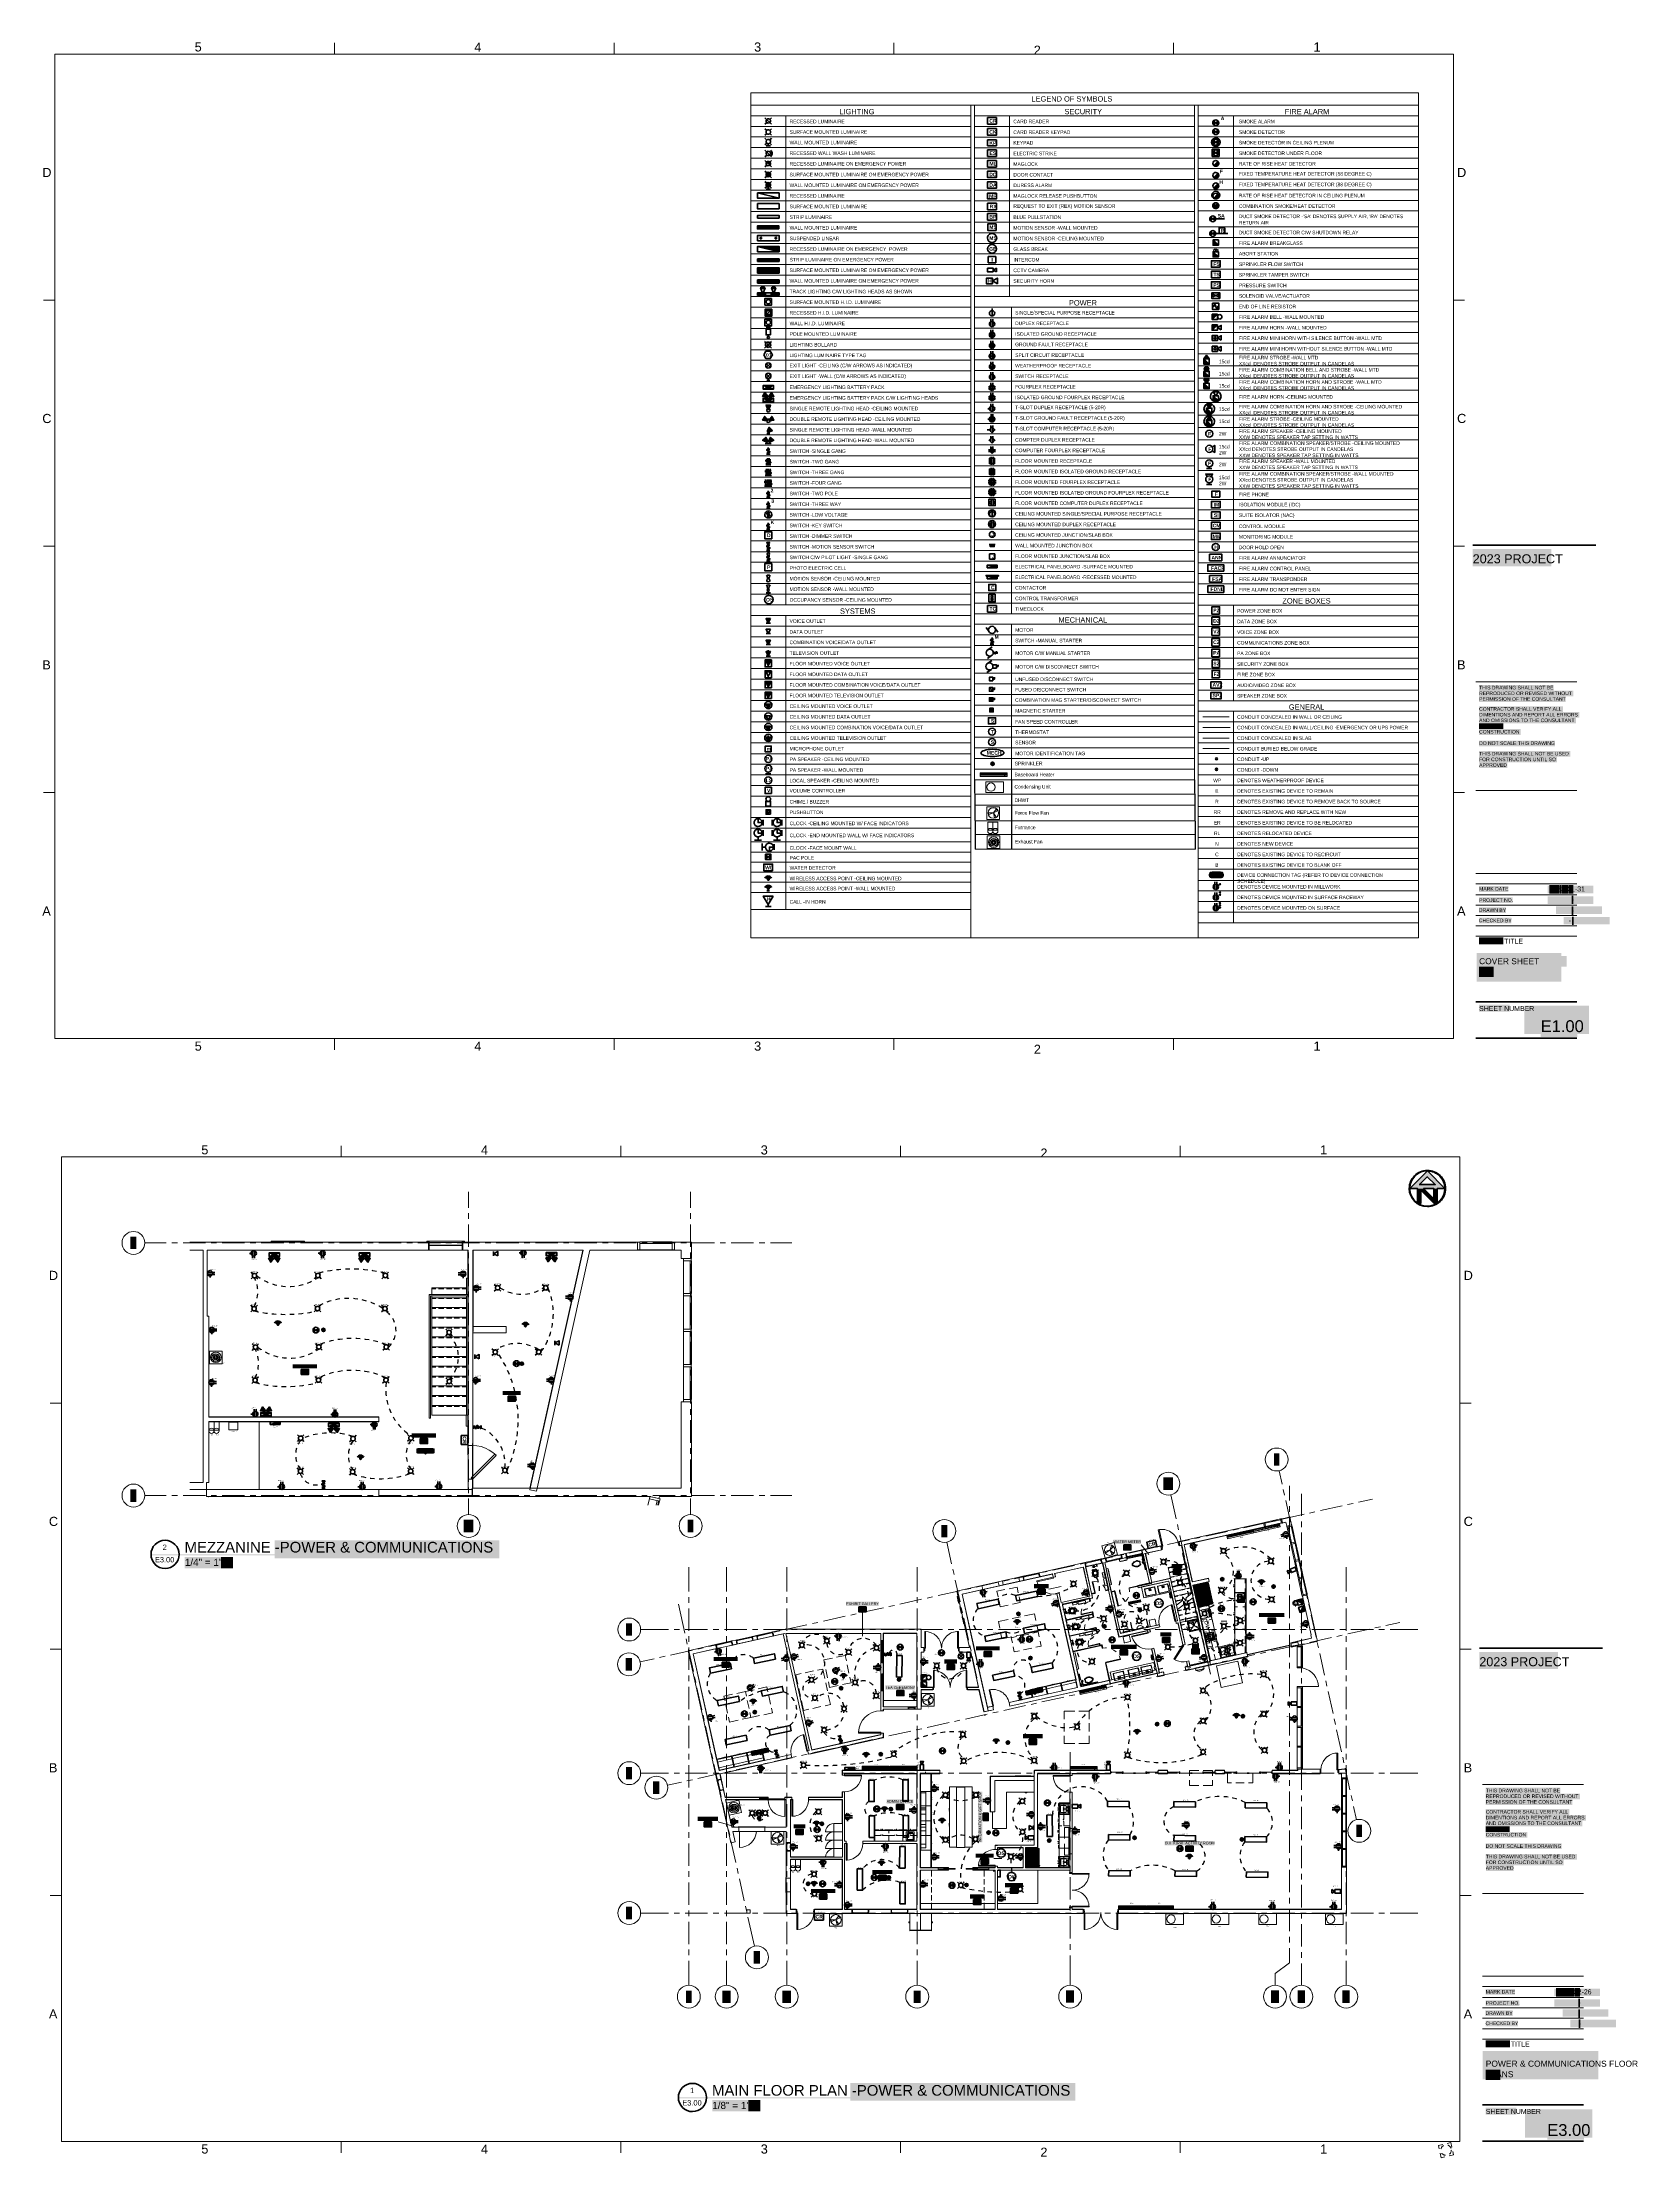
# Model space of a CAD drawing. Header units: millimetres. Extents: x 0.7 to 36.3, y 0.6 to 47.9.
import ezdxf

# ---------------------------------------------------------------- set-up
doc = ezdxf.new("R2010")
doc.units = ezdxf.units.MM
doc.header["$LTSCALE"] = 0.007
doc.linetypes.add('DASHEDX2', pattern=[38.1, 25.4, -12.7])
doc.linetypes.add('HIDDEN', pattern=[9.525, 6.35, -3.175])
doc.layers.add('Dotted', color=1, linetype='HIDDEN', lineweight=30, true_color=0xff0000)
for name, color, linetype in [('PDF2_Geometry', 7, 'Continuous'), ('PDF2_Text', 100, 'DASHEDX2'), ('PDF_Text', 7, 'Continuous')]:
    doc.layers.add(name, color=color, linetype=linetype)
for name, color, linetype, true_color in [('PDF2_Solid Fills', 7, 'Continuous', 0x7f7f7f), ('PDF_Geometry', 7, 'Continuous', 0x777777), ('PDF_Solid Fills', 7, 'Continuous', 0xffffff)]:
    doc.layers.add(name, color=color, linetype=linetype, true_color=true_color)
doc.styles.add('PDF Arial', font='arial.ttf')
doc.styles.add('PDF Arial Narrow', font='ARIALN.TTF')
doc.styles.add('PDF ArialRoundedMT Bold', font='arialbd.ttf')
doc.styles.add('PDF GillSansMT', font='arial.ttf')
doc.styles.add('PDF GillSansMT-Condensed', font='arial.ttf')
doc.styles.add('PDF GillSansMTCondensed', font='arial.ttf')

msp = doc.modelspace()

# ---------------------------------------------------------------- hatches: boundary and pattern name
at = {"layer": 'Dotted', "linetype": 'HIDDEN', "lineweight": 5}
h = msp.add_hatch(dxfattribs=at)
h.set_pattern_fill('ANSI32', color=0)
h.set_pattern_definition([(45, (8.5455, 11.421), (-6.7352, 6.7352), []), (45, (13.036, 11.421), (-6.735, 6.735), [])])
h.paths.add_polyline_path([(22.048, 31.053), (21.844, 31.053), (21.844, 30.88), (22.048, 30.88)])
h = msp.add_hatch(dxfattribs=at)
h.set_pattern_fill('ANSI32', color=0)
h.set_pattern_definition([(45, (-8.4285, -2.56), (-6.7352, 6.7352), []), (45, (-3.938, -2.56), (-6.735, 6.735), [])])
h.paths.add_polyline_path([(5.075, 17.072), (4.87, 17.072), (4.87, 16.899), (5.075, 16.899)])
at = {"layer": 'PDF2_Solid Fills', "transparency": 33554559}
for points in [[(5.874, 20.716), (5.814, 20.643), (5.812, 20.643), (5.762, 20.728), (5.797, 20.733), (5.86, 20.741), (5.872, 20.733)], [(6.014, 20.73), (5.965, 20.643), (5.964, 20.643), (5.902, 20.72), (5.91, 20.74), (5.925, 20.741)], [(7.89, 20.716), (7.83, 20.643), (7.829, 20.643), (7.779, 20.728), (7.814, 20.733), (7.877, 20.741), (7.889, 20.733)], [(8.03, 20.73), (7.982, 20.643), (7.98, 20.643), (7.919, 20.72), (7.927, 20.74), (7.942, 20.741)], [(11.953, 20.74), (12.001, 20.653), (12.003, 20.653), (12.064, 20.73), (12.056, 20.75), (12.041, 20.751)], [(12.093, 20.726), (12.153, 20.653), (12.154, 20.653), (12.204, 20.738), (12.169, 20.743), (12.106, 20.751), (12.094, 20.743)], [(6.818, 19.129), (6.774, 19.172), (6.771, 19.172), (6.754, 19.146), (6.753, 19.129), (6.761, 19.094), (6.773, 19.084)], [(6.879, 19.149), (6.864, 19.172), (6.861, 19.172), (6.818, 19.129), (6.864, 19.082), (6.881, 19.121)], [(11.296, 18.38), (11.252, 18.424), (11.249, 18.424), (11.232, 18.397), (11.231, 18.38), (11.239, 18.345), (11.251, 18.335)], [(11.357, 18.4), (11.342, 18.424), (11.339, 18.424), (11.296, 18.38), (11.342, 18.334), (11.359, 18.372)], [(5.578, 17.326), (5.626, 17.412), (5.628, 17.412), (5.689, 17.336), (5.681, 17.316), (5.666, 17.314)], [(5.718, 17.339), (5.778, 17.412), (5.779, 17.412), (5.829, 17.327), (5.794, 17.322), (5.731, 17.314), (5.719, 17.322)], [(5.799, 17.022), (6.019, 17.02), (6.019, 17.079), (6.014, 17.079)], [(7.203, 16.915), (7.143, 16.842), (7.141, 16.842), (7.091, 16.927), (7.126, 16.932), (7.189, 16.94), (7.201, 16.932)], [(7.343, 16.929), (7.294, 16.842), (7.293, 16.842), (7.231, 16.919), (7.239, 16.939), (7.254, 16.94)], [(25.139, 13.203), (25.096, 13.247), (25.093, 13.247), (25.076, 13.22), (25.074, 13.203), (25.083, 13.168), (25.094, 13.158)], [(25.201, 13.223), (25.186, 13.247), (25.183, 13.247), (25.139, 13.203), (25.186, 13.157), (25.203, 13.195)], [(27.039, 12.908), (26.995, 12.952), (26.992, 12.952), (26.975, 12.925), (26.974, 12.908), (26.982, 12.873), (26.994, 12.863)], [(27.1, 12.928), (27.085, 12.952), (27.082, 12.952), (27.039, 12.908), (27.085, 12.862), (27.102, 12.9)], [(27.745, 13.06), (27.702, 13.103), (27.699, 13.103), (27.682, 13.077), (27.68, 13.06), (27.689, 13.025), (27.7, 13.015)], [(27.807, 13.08), (27.792, 13.103), (27.789, 13.103), (27.745, 13.06), (27.792, 13.013), (27.809, 13.052)], [(28.866, 13.011), (28.726, 13.099), (28.84, 13.125)], [(28.87, 12.971), (28.794, 12.825), (28.795, 12.823), (28.908, 12.859)], [(19.864, 12.049), (19.821, 12.093), (19.818, 12.093), (19.801, 12.066), (19.799, 12.049), (19.808, 12.014), (19.819, 12.004)], [(19.926, 12.069), (19.911, 12.093), (19.908, 12.093), (19.864, 12.049), (19.911, 12.003), (19.928, 12.041)], [(20.788, 11.925), (20.744, 11.968), (20.741, 11.968), (20.724, 11.941), (20.723, 11.925), (20.731, 11.89), (20.743, 11.88)], [(20.849, 11.945), (20.834, 11.968), (20.831, 11.968), (20.788, 11.925), (20.834, 11.878), (20.851, 11.916)], [(22.754, 12.225), (22.71, 12.268), (22.707, 12.268), (22.69, 12.241), (22.689, 12.225), (22.697, 12.19), (22.709, 12.18)], [(22.815, 12.245), (22.8, 12.268), (22.797, 12.268), (22.754, 12.225), (22.8, 12.178), (22.817, 12.216)], [(24.598, 12.211), (24.555, 12.255), (24.551, 12.255), (24.535, 12.228), (24.533, 12.211), (24.541, 12.176), (24.553, 12.166)], [(24.66, 12.231), (24.645, 12.255), (24.641, 12.255), (24.598, 12.211), (24.645, 12.165), (24.661, 12.203)], [(20.333, 11.311), (20.449, 11.428), (20.333, 11.428)], [(18.403, 11.283), (18.359, 11.326), (18.356, 11.326), (18.339, 11.299), (18.338, 11.283), (18.346, 11.248), (18.358, 11.238)], [(18.464, 11.303), (18.449, 11.326), (18.446, 11.326), (18.403, 11.283), (18.449, 11.236), (18.466, 11.274)], [(20.453, 11.155), (20.336, 11.271), (20.334, 11.271), (20.334, 11.153)], [(16.387, 10.56), (16.344, 10.604), (16.341, 10.604), (16.324, 10.577), (16.322, 10.56), (16.331, 10.525), (16.342, 10.515)], [(16.449, 10.58), (16.434, 10.604), (16.431, 10.604), (16.387, 10.56), (16.434, 10.514), (16.451, 10.552)], [(25.831, 10.341), (25.787, 10.385), (25.784, 10.385), (25.767, 10.358), (25.766, 10.341), (25.774, 10.306), (25.786, 10.296)], [(25.892, 10.361), (25.877, 10.385), (25.874, 10.385), (25.831, 10.341), (25.877, 10.295), (25.894, 10.333)], [(20.81, 9.736), (20.766, 9.779), (20.763, 9.779), (20.746, 9.752), (20.745, 9.736), (20.753, 9.701), (20.765, 9.691)], [(20.871, 9.756), (20.856, 9.779), (20.853, 9.779), (20.81, 9.736), (20.856, 9.689), (20.873, 9.727)], [(18.63, 9.306), (18.85, 9.304), (18.85, 9.362), (18.845, 9.362)], [(23.153, 8.571), (23.11, 8.614), (23.107, 8.614), (23.09, 8.588), (23.088, 8.571), (23.097, 8.536), (23.108, 8.526)], [(23.215, 8.591), (23.2, 8.614), (23.197, 8.614), (23.153, 8.571), (23.2, 8.524), (23.217, 8.563)], [(16.713, 8.341), (16.67, 8.384), (16.666, 8.384), (16.65, 8.357), (16.648, 8.341), (16.656, 8.306), (16.668, 8.296)], [(16.775, 8.361), (16.76, 8.384), (16.756, 8.384), (16.713, 8.341), (16.76, 8.294), (16.776, 8.332)], [(19.342, 8.436), (19.298, 8.479), (19.295, 8.479), (19.278, 8.453), (19.277, 8.436), (19.285, 8.401), (19.297, 8.391)], [(19.403, 8.456), (19.388, 8.479), (19.385, 8.479), (19.342, 8.436), (19.388, 8.389), (19.405, 8.428)], [(18.011, 7.979), (17.967, 8.022), (17.964, 8.022), (17.947, 7.996), (17.946, 7.979), (17.954, 7.944), (17.966, 7.934)], [(18.072, 7.999), (18.057, 8.022), (18.054, 8.022), (18.011, 7.979), (18.057, 7.932), (18.074, 7.971)], [(22, 7.904), (21.957, 7.947), (21.954, 7.947), (21.937, 7.921), (21.935, 7.904), (21.944, 7.869), (21.955, 7.859)], [(22.062, 7.924), (22.047, 7.947), (22.044, 7.947), (22, 7.904), (22.047, 7.857), (22.064, 7.896)], [(26.112, 7.551), (26.068, 7.594), (26.065, 7.594), (26.048, 7.568), (26.047, 7.551), (26.055, 7.516), (26.067, 7.506)], [(26.173, 7.571), (26.158, 7.594), (26.155, 7.594), (26.112, 7.551), (26.158, 7.504), (26.175, 7.543)], [(18.132, 6.765), (18.088, 6.808), (18.085, 6.808), (18.068, 6.781), (18.067, 6.765), (18.075, 6.73), (18.087, 6.72)], [(18.193, 6.785), (18.178, 6.808), (18.175, 6.808), (18.132, 6.765), (18.178, 6.718), (18.195, 6.756)], [(19.287, 6.904), (19.244, 6.948), (19.24, 6.948), (19.224, 6.921), (19.222, 6.904), (19.23, 6.869), (19.242, 6.859)], [(19.349, 6.924), (19.334, 6.948), (19.33, 6.948), (19.287, 6.904), (19.334, 6.858), (19.35, 6.896)], [(21.021, 6.73), (20.977, 6.774), (20.974, 6.774), (20.957, 6.747), (20.956, 6.73), (20.964, 6.695), (20.976, 6.685)], [(21.082, 6.75), (21.067, 6.774), (21.064, 6.774), (21.021, 6.73), (21.067, 6.684), (21.084, 6.722)]]:
    msp.add_hatch(color=256, dxfattribs=at).paths.add_polyline_path(points)
at = {"layer": 'PDF_Solid Fills', "transparency": 33554559}
for color, points in [(256, [(26.912, 46.085), (26.867, 46.13), (26.865, 46.13), (26.849, 46.102), (26.847, 46.085), (26.854, 46.057), (26.865, 46.042), (26.869, 46.042)]), (256, [(26.912, 45.887), (26.869, 45.93), (26.865, 45.93), (26.849, 45.904), (26.847, 45.887), (26.855, 45.852), (26.867, 45.842)]), (256, [(26.974, 46.105), (26.959, 46.13), (26.957, 46.13), (26.912, 46.085), (26.955, 46.042), (26.96, 46.044), (26.975, 46.077)]), (256, [(26.974, 45.907), (26.959, 45.93), (26.955, 45.93), (26.912, 45.887), (26.959, 45.84), (26.975, 45.879)]), (256, [(26.912, 45.65), (26.867, 45.695), (26.865, 45.695), (26.849, 45.667), (26.847, 45.65), (26.854, 45.622), (26.865, 45.607), (26.869, 45.607)]), (256, [(26.912, 45.415), (26.869, 45.459), (26.865, 45.459), (26.849, 45.432), (26.847, 45.415), (26.854, 45.385), (26.867, 45.37)]), (256, [(26.974, 45.67), (26.959, 45.695), (26.957, 45.695), (26.912, 45.65), (26.955, 45.607), (26.96, 45.609), (26.975, 45.642)]), (256, [(26.962, 45.455), (26.959, 45.459), (26.955, 45.459), (26.912, 45.415), (26.959, 45.369), (26.975, 45.405), (26.977, 45.422)]), (256, [(16.946, 44.972), (16.931, 44.979), (16.906, 44.979), (16.883, 44.962), (16.871, 44.944), (16.873, 44.914), (16.888, 44.895), (16.906, 44.884), (16.931, 44.882), (16.959, 44.904), (16.966, 44.919), (16.968, 44.942), (16.961, 44.957)]), (256, [(16.946, 45.215), (16.931, 45.22), (16.906, 45.22), (16.884, 45.209), (16.954, 45.139), (16.966, 45.16), (16.968, 45.185), (16.961, 45.2)]), (256, [(26.974, 45.199), (26.959, 45.222), (26.955, 45.222), (26.865, 45.132), (26.895, 45.115), (26.929, 45.114), (26.96, 45.135), (26.975, 45.17)]), (256, [(26.974, 44.932), (26.959, 44.955), (26.955, 44.955), (26.865, 44.865), (26.895, 44.849), (26.929, 44.847), (26.96, 44.869), (26.975, 44.904)]), (256, [(16.961, 44.725), (16.931, 44.745), (16.906, 44.745), (16.883, 44.73), (16.871, 44.71), (16.873, 44.68), (16.888, 44.662), (16.906, 44.65), (16.931, 44.649), (16.959, 44.67), (16.966, 44.685), (16.968, 44.709)]), (256, [(26.974, 44.695), (26.959, 44.72), (26.955, 44.72), (26.865, 44.63), (26.885, 44.617), (26.92, 44.612), (26.947, 44.62), (26.96, 44.634), (26.975, 44.667)]), (256, [(26.974, 44.469), (26.959, 44.494), (26.957, 44.494), (26.865, 44.402), (26.895, 44.385), (26.929, 44.384), (26.96, 44.405), (26.975, 44.44)]), (256, [(26.844, 43.94), (26.8, 43.984), (26.799, 43.984), (26.782, 43.957), (26.779, 43.94), (26.789, 43.905), (26.8, 43.895), (26.842, 43.937)]), (256, [(26.909, 43.955), (26.892, 43.984), (26.889, 43.984), (26.844, 43.94), (26.889, 43.895), (26.894, 43.897), (26.907, 43.922)]), (256, [(26.91, 44.235), (26.867, 44.279), (26.865, 44.279), (26.849, 44.25), (26.847, 44.234), (26.854, 44.205), (26.869, 44.187), (26.895, 44.172), (26.92, 44.17), (26.954, 44.185), (26.974, 44.217), (26.975, 44.249), (26.959, 44.279)]), (256, [(26.845, 43.612), (26.802, 43.655), (26.799, 43.655), (26.782, 43.629), (26.78, 43.612), (26.789, 43.577), (26.8, 43.567)]), (256, [(26.907, 43.632), (26.892, 43.655), (26.889, 43.655), (26.845, 43.612), (26.892, 43.565), (26.909, 43.604)]), (256, [(26.97, 43.352), (26.854, 43.469), (26.852, 43.469), (26.852, 43.35)]), (256, [(16.686, 43.324), (17.159, 43.205), (17.159, 43.324)]), (256, [(26.97, 43.09), (26.855, 43.205), (26.852, 43.205), (26.852, 43.089)]), (256, [(16.828, 42.41), (16.814, 42.414), (16.779, 42.414), (16.748, 42.402), (16.764, 42.394), (16.808, 42.389), (16.828, 42.392), (16.844, 42.4)]), (256, [(17.091, 42.402), (17.058, 42.414), (17.024, 42.414), (16.991, 42.402), (17.008, 42.394), (17.051, 42.389), (17.071, 42.392)]), (256, [(26.83, 41.454), (26.947, 41.57), (26.83, 41.57)]), (256, [(26.832, 41.692), (26.949, 41.809), (26.832, 41.809)]), (256, [(21.872, 41.067), (21.894, 41.052), (21.894, 41.16), (21.891, 41.16), (21.867, 41.142), (21.857, 41.122), (21.859, 41.089)]), (256, [(21.929, 41.292), (21.936, 41.292), (21.936, 41.404), (21.929, 41.405), (21.901, 41.405), (21.892, 41.404), (21.892, 41.292), (21.901, 41.292), (21.907, 41.29), (21.922, 41.289), (21.922, 41.29)]), (256, [(21.964, 41.142), (21.939, 41.16), (21.936, 41.16), (21.936, 41.052), (21.962, 41.072), (21.972, 41.094), (21.974, 41.12)]), (256, [(21.972, 40.625), (21.974, 40.639), (21.857, 40.639), (21.861, 40.617), (21.877, 40.597), (21.899, 40.584), (21.931, 40.582), (21.961, 40.602)]), (256, [(26.764, 40.81), (26.707, 40.895), (26.706, 40.895), (26.646, 40.812)]), (256, [(26.764, 40.694), (26.647, 40.81), (26.646, 40.81), (26.646, 40.692)]), (256, [(21.949, 40.457), (21.939, 40.462), (21.936, 40.462), (21.936, 40.354), (21.952, 40.362), (21.969, 40.384), (21.972, 40.425), (21.964, 40.442)]), (256, [(26.764, 40.417), (26.647, 40.534), (26.646, 40.534), (26.646, 40.415)]), (256, [(26.764, 40.15), (26.647, 40.267), (26.646, 40.267), (26.646, 40.149)]), (256, [(26.707, 40.269), (26.764, 40.352), (26.647, 40.352)]), (256, [(16.904, 39.987), (16.844, 40.06), (16.843, 40.06), (16.793, 39.975), (16.828, 39.97), (16.891, 39.962), (16.903, 39.97)]), (256, [(16.938, 39.7), (16.968, 39.78), (16.871, 39.78), (16.904, 39.692), (16.923, 39.684)]), (256, [(17.044, 39.974), (16.996, 40.06), (16.994, 40.06), (16.933, 39.984), (16.941, 39.964), (16.956, 39.962)]), (256, [(21.932, 39.887), (21.936, 39.887), (21.936, 39.999), (21.929, 40), (21.901, 40), (21.892, 39.999), (21.892, 39.887), (21.897, 39.887), (21.907, 39.884), (21.922, 39.882), (21.922, 39.884)]), (256, [(26.824, 39.597), (26.707, 39.714), (26.706, 39.714), (26.706, 39.595)]), (256, [(26.766, 39.715), (26.824, 39.799), (26.707, 39.799)]), (256, [(26.97, 39.874), (26.854, 39.99), (26.852, 39.99), (26.852, 39.872)]), (256, [(16.899, 39.464), (16.843, 39.529), (16.841, 39.529), (16.791, 39.445), (16.826, 39.44), (16.846, 39.437), (16.889, 39.43), (16.901, 39.44)]), (256, [(17.011, 39.215), (16.943, 39.284), (16.941, 39.284), (16.901, 39.199), (16.904, 39.184), (16.923, 39.175)]), (256, [(17.046, 39.444), (16.998, 39.529), (16.996, 39.529), (16.934, 39.454), (16.939, 39.434), (16.958, 39.43)]), (256, [(21.871, 39.424), (21.894, 39.41), (21.894, 39.519), (21.891, 39.519), (21.867, 39.499), (21.857, 39.479), (21.859, 39.445)]), (256, [(21.949, 39.514), (21.939, 39.519), (21.936, 39.519), (21.936, 39.41), (21.952, 39.419), (21.969, 39.44), (21.972, 39.482), (21.964, 39.499)]), (256, [(26.824, 39.439), (26.766, 39.524), (26.764, 39.524), (26.706, 39.44)]), (256, [(26.824, 39.322), (26.707, 39.439), (26.706, 39.439), (26.706, 39.32)]), (256, [(16.901, 38.987), (16.864, 39.064), (16.861, 39.064), (16.793, 38.995), (16.889, 38.955), (16.901, 38.97)]), (256, [(17.041, 38.995), (16.973, 39.064), (16.971, 39.064), (16.933, 38.979), (16.936, 38.964), (16.954, 38.955)]), (256, [(21.809, 36.151), (22.029, 36.149), (22.029, 36.207), (22.024, 36.207)]), (256, [(21.809, 35.906), (22.029, 35.904), (22.029, 35.962), (22.024, 35.962)]), (256, [(16.921, 34.916), (16.968, 35.012), (16.871, 35.012)]), (256, [(16.923, 34.441), (16.968, 34.531), (16.923, 34.531)]), (256, [(16.921, 33.966), (16.968, 34.062), (16.871, 34.062)]), (256, [(16.966, 33.586), (16.968, 33.587), (16.921, 33.587), (16.921, 33.496)]), (256, [(16.921, 33.002), (16.968, 33.099), (16.871, 33.099)]), (256, [(16.966, 32.609), (16.968, 32.611), (16.926, 32.611), (16.926, 32.529)]), (256, [(26.949, 31.657), (26.935, 31.669), (26.919, 31.669), (26.904, 31.654), (26.907, 31.634), (26.92, 31.624), (26.932, 31.624), (26.947, 31.636)]), (256, [(16.919, 29.693), (16.861, 29.751), (16.859, 29.751), (16.859, 29.634), (16.863, 29.636)]), (256, [(16.919, 29.693), (16.978, 29.634), (16.978, 29.749), (16.976, 29.749)]), (7, [(16.936, 29.196), (16.928, 29.204), (16.909, 29.204), (16.901, 29.194), (16.904, 29.178), (16.923, 29.173), (16.934, 29.179)]), (7, [(16.936, 28.989), (16.926, 28.998), (16.913, 28.998), (16.901, 28.986), (16.904, 28.971), (16.923, 28.963), (16.934, 28.973)]), (7, [(27.015, 29.098), (27.009, 29.099), (26.999, 29.099), (26.987, 29.091), (26.987, 29.074), (27.009, 29.066), (27.015, 29.069), (27.02, 29.089)]), (7, [(27.015, 28.913), (27.009, 28.914), (26.999, 28.914), (26.987, 28.906), (26.987, 28.889), (27.009, 28.881), (27.015, 28.884), (27.02, 28.904)]), (7, [(27.015, 28.861), (27.009, 28.863), (26.999, 28.863), (26.987, 28.856), (26.987, 28.838), (27.009, 28.833), (27.015, 28.834), (27.02, 28.853)]), (7, [(27.015, 28.676), (27.009, 28.678), (26.999, 28.678), (26.987, 28.671), (26.987, 28.653), (27.009, 28.648), (27.015, 28.649), (27.02, 28.668)]), (7, [(27.015, 28.626), (27.009, 28.628), (26.999, 28.628), (26.987, 28.619), (26.987, 28.603), (27.009, 28.594), (27.015, 28.598), (27.02, 28.618)]), (7, [(27.015, 28.574), (27.009, 28.576), (26.999, 28.576), (26.987, 28.568), (26.987, 28.551), (27.009, 28.546), (27.015, 28.548), (27.02, 28.566)]), (7, [(5.986, 19.26), (5.978, 19.268), (5.96, 19.268), (5.951, 19.258), (5.955, 19.242), (5.973, 19.237), (5.985, 19.243)]), (7, [(11.513, 19.228), (11.504, 19.236), (11.486, 19.236), (11.478, 19.226), (11.481, 19.209), (11.499, 19.204), (11.511, 19.211)]), (7, [(7.833, 16.266), (7.825, 16.275), (7.806, 16.275), (7.798, 16.265), (7.801, 16.248), (7.82, 16.243), (7.831, 16.25)]), (256, [(9.07, 16.401), (9.071, 16.401), (9.071, 16.398), (9.073, 16.398), (9.073, 16.394), (9.075, 16.394), (9.078, 16.391), (9.078, 16.388), (9.081, 16.388), (9.085, 16.384), (9.091, 16.381), (9.185, 16.379), (9.185, 16.381), (9.186, 16.386), (9.188, 16.393), (9.19, 16.398), (9.191, 16.404), (9.193, 16.409), (9.196, 16.423), (9.198, 16.428), (9.2, 16.434), (9.201, 16.439), (9.205, 16.453), (9.206, 16.458), (9.208, 16.464), (9.21, 16.469), (9.211, 16.476), (9.213, 16.481), (9.091, 16.481), (9.078, 16.474), (9.076, 16.471), (9.073, 16.468), (9.07, 16.461)]), (256, [(9.453, 16.474), (9.44, 16.481), (9.213, 16.481), (9.211, 16.476), (9.21, 16.469), (9.208, 16.464), (9.206, 16.458), (9.205, 16.453), (9.201, 16.439), (9.2, 16.434), (9.198, 16.428), (9.196, 16.423), (9.193, 16.409), (9.191, 16.404), (9.19, 16.398), (9.188, 16.393), (9.186, 16.386), (9.185, 16.381), (9.44, 16.379), (9.44, 16.381), (9.45, 16.386), (9.456, 16.393), (9.458, 16.396), (9.46, 16.403), (9.461, 16.459), (9.46, 16.459), (9.46, 16.466), (9.458, 16.466), (9.458, 16.469)]), (7, [(9.266, 16.359), (9.286, 16.379), (9.245, 16.379), (9.266, 16.358)]), (256, [(26.821, 13.009), (26.827, 13.009), (26.827, 13.018), (26.826, 13.018), (26.826, 13.026), (26.824, 13.026), (26.824, 13.033), (26.822, 13.033), (26.822, 13.041), (26.821, 13.041), (26.821, 13.048), (26.819, 13.048), (26.819, 13.056), (26.817, 13.056), (26.817, 13.063), (26.816, 13.063), (26.816, 13.071), (26.814, 13.071), (26.814, 13.078), (26.812, 13.078), (26.812, 13.086), (26.811, 13.086), (26.811, 13.093), (26.809, 13.093), (26.809, 13.101), (26.807, 13.101), (26.807, 13.108), (26.806, 13.108), (26.806, 13.116), (26.804, 13.116), (26.804, 13.123), (26.802, 13.123), (26.802, 13.131), (26.801, 13.131), (26.801, 13.139), (26.799, 13.139), (26.799, 13.146), (26.797, 13.146), (26.797, 13.154), (26.796, 13.154), (26.796, 13.161), (26.794, 13.161), (26.794, 13.169), (26.792, 13.169), (26.792, 13.176), (26.791, 13.176), (26.791, 13.184), (26.789, 13.184), (26.789, 13.191), (26.787, 13.191), (26.787, 13.199), (26.786, 13.199), (26.786, 13.206), (26.784, 13.206), (26.784, 13.214), (26.782, 13.214), (26.782, 13.221), (26.781, 13.221), (26.781, 13.229), (26.779, 13.229), (26.779, 13.236), (26.777, 13.236), (26.777, 13.244), (26.776, 13.244), (26.776, 13.251), (26.774, 13.251), (26.774, 13.259), (26.772, 13.259), (26.772, 13.268), (26.771, 13.268), (26.771, 13.274), (26.769, 13.274), (26.769, 13.283), (26.767, 13.283), (26.767, 13.289), (26.766, 13.289), (26.766, 13.298), (26.764, 13.298), (26.764, 13.304), (26.762, 13.304), (26.762, 13.313), (26.761, 13.313), (26.761, 13.319), (26.759, 13.319), (26.759, 13.328), (26.757, 13.328), (26.757, 13.334), (26.756, 13.334), (26.756, 13.343), (26.754, 13.343), (26.754, 13.349), (26.752, 13.349), (26.752, 13.358), (26.751, 13.358), (26.751, 13.364), (26.749, 13.364), (26.749, 13.373), (26.747, 13.373), (26.747, 13.381), (26.746, 13.381), (26.746, 13.388), (26.744, 13.388), (26.744, 13.396), (26.742, 13.396), (26.742, 13.403), (26.741, 13.403), (26.741, 13.411), (26.739, 13.411), (26.739, 13.418), (26.737, 13.418), (26.737, 13.426), (26.736, 13.426), (26.736, 13.433), (26.734, 13.433), (26.734, 13.441), (26.732, 13.441), (26.732, 13.448), (26.731, 13.448), (26.731, 13.456), (26.729, 13.456), (26.729, 13.463), (26.727, 13.463), (26.727, 13.471), (26.726, 13.471), (26.726, 13.478), (26.724, 13.478), (26.724, 13.486), (26.722, 13.486), (26.722, 13.493), (26.714, 13.493), (26.707, 13.491), (26.699, 13.489), (26.692, 13.488), (26.684, 13.486), (26.671, 13.483), (26.662, 13.481), (26.656, 13.479), (26.647, 13.478), (26.641, 13.476), (26.632, 13.474), (26.619, 13.471), (26.611, 13.469), (26.604, 13.468), (26.596, 13.466), (26.589, 13.464), (26.581, 13.463), (26.567, 13.459), (26.559, 13.458), (26.552, 13.456), (26.544, 13.454), (26.537, 13.453), (26.529, 13.451), (26.516, 13.448), (26.507, 13.446), (26.501, 13.444), (26.492, 13.443), (26.486, 13.441), (26.477, 13.439), (26.464, 13.436), (26.456, 13.434), (26.449, 13.433), (26.441, 13.431), (26.434, 13.429), (26.426, 13.428), (26.427, 13.426), (26.427, 13.419), (26.429, 13.419), (26.429, 13.411), (26.431, 13.411), (26.431, 13.404), (26.432, 13.404), (26.432, 13.396), (26.434, 13.396), (26.434, 13.389), (26.436, 13.389), (26.436, 13.381), (26.437, 13.381), (26.437, 13.374), (26.439, 13.374), (26.439, 13.366), (26.441, 13.366), (26.441, 13.359), (26.442, 13.359), (26.442, 13.351), (26.444, 13.351), (26.444, 13.344), (26.446, 13.344), (26.446, 13.336), (26.447, 13.336), (26.447, 13.329), (26.449, 13.329), (26.449, 13.321), (26.451, 13.321), (26.451, 13.314), (26.452, 13.314), (26.452, 13.306), (26.454, 13.306), (26.454, 13.299), (26.456, 13.299), (26.456, 13.291), (26.457, 13.291), (26.457, 13.284), (26.459, 13.284), (26.459, 13.276), (26.461, 13.276), (26.461, 13.269), (26.462, 13.269), (26.462, 13.261), (26.464, 13.261), (26.464, 13.254), (26.466, 13.254), (26.466, 13.246), (26.467, 13.246), (26.467, 13.239), (26.469, 13.239), (26.469, 13.231), (26.471, 13.231), (26.471, 13.224), (26.472, 13.224), (26.472, 13.216), (26.474, 13.216), (26.474, 13.209), (26.476, 13.209), (26.476, 13.201), (26.477, 13.201), (26.477, 13.194), (26.479, 13.194), (26.479, 13.186), (26.481, 13.186), (26.481, 13.179), (26.482, 13.179), (26.482, 13.171), (26.484, 13.171), (26.484, 13.164), (26.486, 13.164), (26.486, 13.156), (26.487, 13.156), (26.487, 13.149), (26.489, 13.149), (26.489, 13.141), (26.491, 13.141), (26.491, 13.134), (26.492, 13.134), (26.492, 13.126), (26.494, 13.126), (26.494, 13.119), (26.496, 13.119), (26.496, 13.111), (26.497, 13.111), (26.497, 13.104), (26.499, 13.104), (26.499, 13.096), (26.501, 13.096), (26.501, 13.089), (26.502, 13.089), (26.502, 13.081), (26.504, 13.081), (26.504, 13.074), (26.506, 13.074), (26.506, 13.066), (26.507, 13.066), (26.507, 13.059), (26.509, 13.059), (26.509, 13.051), (26.511, 13.051), (26.511, 13.044), (26.512, 13.044), (26.512, 13.036), (26.514, 13.036), (26.514, 13.029), (26.516, 13.029), (26.516, 13.021), (26.517, 13.021), (26.517, 13.014), (26.519, 13.014), (26.519, 13.006), (26.521, 13.006), (26.521, 12.999), (26.522, 12.999), (26.522, 12.991), (26.524, 12.991), (26.524, 12.983), (26.526, 12.983), (26.526, 12.976), (26.527, 12.976), (26.527, 12.968), (26.529, 12.968), (26.529, 12.961), (26.531, 12.961), (26.531, 12.953), (26.532, 12.953), (26.532, 12.946), (26.549, 12.949), (26.556, 12.951), (26.564, 12.953), (26.571, 12.954), (26.579, 12.956), (26.586, 12.958), (26.594, 12.959), (26.601, 12.961), (26.609, 12.963), (26.616, 12.964), (26.624, 12.966), (26.631, 12.968), (26.647, 12.971), (26.654, 12.973), (26.662, 12.974), (26.669, 12.976), (26.677, 12.978), (26.684, 12.979), (26.692, 12.981), (26.699, 12.983), (26.707, 12.984), (26.714, 12.986), (26.722, 12.988), (26.729, 12.989), (26.746, 12.993), (26.752, 12.994), (26.761, 12.996), (26.767, 12.998), (26.776, 12.999), (26.782, 13.001), (26.791, 13.003), (26.797, 13.004), (26.806, 13.006), (26.812, 13.008)]), (7, [(27.947, 13.479), (27.939, 13.487), (27.92, 13.487), (27.912, 13.477), (27.915, 13.46), (27.934, 13.455), (27.945, 13.462)]), (7, [(22.495, 12.588), (22.487, 12.596), (22.468, 12.596), (22.46, 12.586), (22.463, 12.569), (22.482, 12.564), (22.493, 12.571)]), (7, [(18.617, 11.383), (18.608, 11.391), (18.59, 11.391), (18.582, 11.381), (18.585, 11.365), (18.603, 11.36), (18.615, 11.366)]), (256, [(22.661, 11.04), (22.662, 11.04), (22.662, 11.033), (22.664, 11.033), (22.664, 11.026), (22.666, 11.026), (22.666, 11.02), (22.667, 11.02), (22.667, 11.013), (22.669, 11.013), (22.669, 11.006), (22.671, 11.006), (22.671, 10.998), (22.672, 10.998), (22.672, 10.995), (22.674, 10.995), (22.674, 10.99), (22.676, 10.99), (22.677, 10.988), (22.677, 10.985), (22.681, 10.985), (22.684, 10.981), (22.691, 10.978), (22.699, 10.976), (22.706, 10.975), (22.706, 10.976), (22.722, 10.98), (22.729, 10.981), (22.737, 10.983), (22.744, 10.985), (22.752, 10.986), (22.759, 10.988), (22.767, 10.99), (22.774, 10.991), (22.782, 10.993), (22.789, 10.995), (22.794, 11.075), (22.796, 11.1), (22.789, 11.1), (22.782, 11.098), (22.774, 11.096), (22.767, 11.095), (22.759, 11.093), (22.752, 11.091), (22.744, 11.09), (22.737, 11.088), (22.729, 11.086), (22.722, 11.085), (22.714, 11.083), (22.707, 11.081), (22.699, 11.08), (22.692, 11.078), (22.684, 11.076), (22.671, 11.07), (22.669, 11.066), (22.666, 11.063), (22.662, 11.056), (22.661, 11.048)]), (256, [(22.791, 10.995), (22.797, 10.996), (22.806, 10.998), (22.812, 11), (22.821, 11.001), (22.827, 11.003), (22.836, 11.005), (22.842, 11.006), (22.851, 11.008), (22.857, 11.01), (22.866, 11.011), (22.872, 11.013), (22.881, 11.015), (22.887, 11.016), (22.896, 11.018), (22.902, 11.02), (22.919, 11.023), (22.926, 11.025), (22.934, 11.026), (22.941, 11.028), (22.949, 11.03), (22.956, 11.031), (22.964, 11.033), (22.971, 11.035), (22.979, 11.036), (22.986, 11.038), (22.994, 11.04), (23.001, 11.041), (23.009, 11.043), (23.016, 11.045), (23.024, 11.046), (23.031, 11.048), (23.041, 11.053), (23.049, 11.061), (23.052, 11.068), (23.054, 11.091), (23.052, 11.091), (23.052, 11.098), (23.051, 11.098), (23.051, 11.105), (23.049, 11.105), (23.049, 11.111), (23.047, 11.111), (23.047, 11.118), (23.046, 11.118), (23.046, 11.125), (23.044, 11.125), (23.044, 11.128), (23.042, 11.128), (23.042, 11.131), (23.041, 11.131), (23.041, 11.135), (23.039, 11.135), (23.039, 11.138), (23.034, 11.143), (23.024, 11.148), (23.009, 11.148), (23.002, 11.146), (22.994, 11.145), (22.987, 11.143), (22.979, 11.141), (22.972, 11.14), (22.956, 11.136), (22.949, 11.135), (22.941, 11.133), (22.934, 11.131), (22.926, 11.13), (22.919, 11.128), (22.902, 11.125), (22.896, 11.123), (22.887, 11.121), (22.881, 11.12), (22.872, 11.118), (22.866, 11.116), (22.849, 11.113), (22.842, 11.111), (22.834, 11.11), (22.827, 11.108), (22.819, 11.106), (22.812, 11.105), (22.796, 11.101), (22.791, 11.021)]), (7, [(22.887, 11.013), (22.891, 11.016), (22.884, 11.016), (22.877, 11.015), (22.869, 11.013), (22.856, 11.01), (22.847, 11.008), (22.851, 11.006), (22.852, 11.005), (22.856, 11.003), (22.857, 11.001), (22.861, 11), (22.862, 10.998), (22.866, 10.996), (22.867, 10.995), (22.874, 10.991), (22.874, 10.993), (22.876, 10.995), (22.877, 10.998), (22.879, 11), (22.881, 11.003), (22.882, 11.005), (22.884, 11.008), (22.886, 11.01)]), (7, [(16.6, 10.815), (16.591, 10.823), (16.573, 10.823), (16.565, 10.813), (16.568, 10.796), (16.586, 10.791), (16.598, 10.798)]), (7, [(27.389, 10.495), (27.381, 10.503), (27.362, 10.503), (27.354, 10.493), (27.357, 10.477), (27.376, 10.472), (27.387, 10.478)]), (7, [(22.025, 9.926), (22.016, 9.934), (21.998, 9.934), (21.99, 9.924), (21.993, 9.908), (22.011, 9.903), (22.023, 9.909)]), (7, [(25.17, 10.138), (25.162, 10.146), (25.144, 10.146), (25.135, 10.136), (25.139, 10.119), (25.157, 10.114), (25.169, 10.121)]), (256, [(16.538, 9.691), (16.539, 9.691), (16.539, 9.685), (16.541, 9.685), (16.541, 9.678), (16.543, 9.678), (16.543, 9.671), (16.544, 9.671), (16.544, 9.665), (16.546, 9.665), (16.546, 9.658), (16.548, 9.658), (16.548, 9.65), (16.549, 9.65), (16.549, 9.643), (16.551, 9.643), (16.554, 9.64), (16.554, 9.636), (16.556, 9.636), (16.559, 9.633), (16.564, 9.631), (16.568, 9.63), (16.574, 9.628), (16.583, 9.626), (16.583, 9.628), (16.599, 9.631), (16.606, 9.633), (16.614, 9.635), (16.621, 9.636), (16.629, 9.638), (16.636, 9.64), (16.644, 9.641), (16.651, 9.643), (16.659, 9.645), (16.666, 9.646), (16.671, 9.751), (16.664, 9.751), (16.658, 9.75), (16.649, 9.748), (16.643, 9.746), (16.634, 9.745), (16.621, 9.741), (16.613, 9.74), (16.606, 9.738), (16.598, 9.736), (16.584, 9.733), (16.576, 9.731), (16.569, 9.73), (16.561, 9.728), (16.558, 9.726), (16.553, 9.725), (16.546, 9.721), (16.544, 9.718), (16.541, 9.715), (16.538, 9.701)]), (256, [(16.668, 9.646), (16.681, 9.65), (16.689, 9.651), (16.703, 9.655), (16.711, 9.656), (16.718, 9.658), (16.726, 9.66), (16.739, 9.663), (16.748, 9.665), (16.754, 9.666), (16.763, 9.668), (16.776, 9.671), (16.784, 9.673), (16.791, 9.675), (16.799, 9.676), (16.813, 9.68), (16.821, 9.681), (16.828, 9.683), (16.836, 9.685), (16.849, 9.688), (16.858, 9.69), (16.864, 9.691), (16.873, 9.693), (16.886, 9.696), (16.894, 9.698), (16.914, 9.703), (16.918, 9.705), (16.926, 9.713), (16.928, 9.716), (16.929, 9.721), (16.931, 9.735), (16.929, 9.735), (16.929, 9.743), (16.928, 9.743), (16.928, 9.751), (16.926, 9.751), (16.926, 9.76), (16.924, 9.76), (16.924, 9.768), (16.923, 9.768), (16.923, 9.776), (16.921, 9.776), (16.921, 9.78), (16.919, 9.78), (16.919, 9.783), (16.918, 9.783), (16.918, 9.786), (16.908, 9.796), (16.901, 9.8), (16.886, 9.8), (16.879, 9.798), (16.871, 9.796), (16.864, 9.795), (16.848, 9.791), (16.841, 9.79), (16.833, 9.788), (16.826, 9.786), (16.809, 9.783), (16.803, 9.781), (16.794, 9.78), (16.788, 9.778), (16.771, 9.775), (16.764, 9.773), (16.756, 9.771), (16.749, 9.77), (16.733, 9.766), (16.726, 9.765), (16.718, 9.763), (16.711, 9.761), (16.694, 9.758), (16.688, 9.756), (16.671, 9.753), (16.669, 9.716), (16.668, 9.681)]), (7, [(16.764, 9.666), (16.766, 9.668), (16.759, 9.668), (16.753, 9.666), (16.744, 9.665), (16.731, 9.661), (16.723, 9.66), (16.729, 9.656), (16.731, 9.655), (16.734, 9.653), (16.736, 9.651), (16.743, 9.648), (16.744, 9.646), (16.751, 9.643), (16.751, 9.645), (16.753, 9.648), (16.754, 9.65), (16.758, 9.656), (16.759, 9.658), (16.761, 9.661), (16.763, 9.663)]), (7, [(19.119, 9.624), (19.111, 9.633), (19.092, 9.633), (19.084, 9.623), (19.087, 9.606), (19.106, 9.601), (19.117, 9.608)]), (7, [(18.013, 8.089), (18.004, 8.098), (17.986, 8.098), (17.978, 8.088), (17.981, 8.071), (17.999, 8.066), (18.011, 8.073)]), (7, [(19.531, 8.411), (19.523, 8.419), (19.504, 8.419), (19.496, 8.409), (19.499, 8.393), (19.518, 8.388), (19.529, 8.394)]), (7, [(20.817, 8.153), (20.809, 8.161), (20.79, 8.161), (20.782, 8.151), (20.785, 8.134), (20.804, 8.129), (20.815, 8.136)]), (7, [(19.465, 7.205), (19.457, 7.214), (19.439, 7.214), (19.43, 7.204), (19.434, 7.187), (19.452, 7.182), (19.464, 7.189)]), (7, [(26.338, 7.348), (26.33, 7.357), (26.311, 7.357), (26.303, 7.347), (26.306, 7.33), (26.325, 7.325), (26.336, 7.332)]), (7, [(17.957, 6.742), (17.949, 6.75), (17.931, 6.75), (17.922, 6.74), (17.926, 6.724), (17.944, 6.719), (17.956, 6.725)])]:
    msp.add_hatch(color=color, dxfattribs=at).paths.add_polyline_path(points)
at = {"layer": 'PDF_Solid Fills', "true_color": 0xffffff, "transparency": 33554559}
msp.add_hatch(color=7, dxfattribs=at).paths.add_polyline_path([(27.044, 29.354), (27.039, 29.356), (26.812, 29.356), (26.782, 29.339), (26.766, 29.309), (26.762, 29.293), (26.772, 29.258), (26.795, 29.234), (26.829, 29.226), (27.02, 29.224), (27.057, 29.236), (27.077, 29.256), (27.085, 29.274), (27.087, 29.308), (27.074, 29.333)])
at = {"layer": 'PDF_Solid Fills', "true_color": 0x7f7f7f, "transparency": 33554559}
h = msp.add_hatch(color=8, dxfattribs=at)
h.paths.add_polyline_path([(32.024, 22.289), (32.025, 22.288), (32.025, 22.288), (32.025, 22.289)])
h.paths.add_polyline_path([(31.245, 22.288), (31.245, 22.289), (31.249, 22.291), (31.254, 22.292), (31.257, 22.294), (31.262, 22.296), (31.265, 22.297), (31.27, 22.299), (31.277, 22.302), (31.282, 22.304), (31.285, 22.306), (31.29, 22.307), (31.294, 22.309), (31.299, 22.311), (31.305, 22.314), (31.31, 22.316), (31.314, 22.317), (31.319, 22.319), (31.322, 22.321), (31.327, 22.322), (31.334, 22.326), (31.339, 22.327), (31.342, 22.329), (31.347, 22.331), (31.35, 22.332), (31.355, 22.334), (31.359, 22.336), (31.364, 22.337), (31.37, 22.341), (31.375, 22.342), (31.379, 22.344), (31.384, 22.346), (31.387, 22.347), (31.392, 22.349), (31.399, 22.352), (31.404, 22.354), (31.407, 22.356), (31.412, 22.357), (31.415, 22.359), (31.42, 22.361), (31.427, 22.364), (31.432, 22.366), (31.435, 22.367), (31.44, 22.369), (31.444, 22.371), (31.449, 22.372), (31.455, 22.376), (31.632, 22.552), (31.635, 22.552), (31.812, 22.376), (31.817, 22.374), (31.82, 22.372), (31.825, 22.371), (31.829, 22.369), (31.834, 22.367), (31.837, 22.366), (31.842, 22.364), (31.849, 22.361), (31.854, 22.359), (31.857, 22.357), (31.862, 22.356), (31.865, 22.354), (31.87, 22.352), (31.877, 22.349), (31.882, 22.347), (31.885, 22.346), (31.89, 22.344), (31.894, 22.342), (31.899, 22.341), (31.905, 22.337), (31.91, 22.336), (31.914, 22.334), (31.919, 22.332), (31.922, 22.331), (31.927, 22.329), (31.93, 22.327), (31.935, 22.326), (31.942, 22.322), (31.947, 22.321), (31.95, 22.319), (31.955, 22.317), (31.959, 22.316), (31.964, 22.314), (31.97, 22.311), (31.975, 22.309), (31.979, 22.307), (31.984, 22.306), (31.987, 22.304), (31.992, 22.302), (31.999, 22.299), (32.004, 22.297), (32.007, 22.296), (32.012, 22.294), (32.015, 22.292), (32.02, 22.291), (32.024, 22.289), (32.024, 22.291), (31.635, 22.679), (31.632, 22.679), (31.243, 22.29), (31.243, 22.289), (31.244, 22.288)])
for points in [[(31.245, 22.289), (31.243, 22.288), (31.243, 22.287), (31.28, 22.287), (32.027, 22.287), (32.027, 22.287), (32.02, 22.291), (32.015, 22.292), (32.012, 22.294), (32.007, 22.296), (32.004, 22.297), (31.999, 22.299), (31.992, 22.302), (31.987, 22.304), (31.984, 22.306), (31.979, 22.307), (31.975, 22.309), (31.97, 22.311), (31.964, 22.314), (31.959, 22.316), (31.955, 22.317), (31.95, 22.319), (31.947, 22.321), (31.942, 22.322), (31.935, 22.326), (31.93, 22.327), (31.927, 22.329), (31.922, 22.331), (31.919, 22.332), (31.914, 22.334), (31.91, 22.336), (31.905, 22.337), (31.899, 22.341), (31.894, 22.342), (31.89, 22.344), (31.885, 22.346), (31.882, 22.347), (31.877, 22.349), (31.87, 22.352), (31.865, 22.354), (31.862, 22.356), (31.857, 22.357), (31.854, 22.359), (31.849, 22.361), (31.842, 22.364), (31.837, 22.366), (31.834, 22.367), (31.829, 22.369), (31.825, 22.371), (31.82, 22.372), (31.817, 22.374), (31.452, 22.374), (31.449, 22.372), (31.444, 22.371), (31.44, 22.369), (31.435, 22.367), (31.432, 22.366), (31.427, 22.364), (31.42, 22.361), (31.415, 22.359), (31.412, 22.357), (31.407, 22.356), (31.404, 22.354), (31.399, 22.352), (31.392, 22.349), (31.387, 22.347), (31.384, 22.346), (31.379, 22.344), (31.375, 22.342), (31.37, 22.341), (31.364, 22.337), (31.359, 22.336), (31.355, 22.334), (31.35, 22.332), (31.347, 22.331), (31.342, 22.329), (31.339, 22.327), (31.334, 22.326), (31.327, 22.322), (31.322, 22.321), (31.319, 22.319), (31.314, 22.317), (31.31, 22.316), (31.305, 22.314), (31.299, 22.311), (31.294, 22.309), (31.29, 22.307), (31.285, 22.306), (31.282, 22.304), (31.277, 22.302), (31.27, 22.299), (31.265, 22.297), (31.262, 22.296), (31.257, 22.294), (31.254, 22.292), (31.249, 22.291)], [(31.554, 22.286), (31.42, 22.286), (31.42, 21.959), (31.487, 21.959), (31.487, 22.251), (31.489, 22.251), (31.78, 21.959), (31.85, 21.959), (31.85, 22.286), (31.78, 22.286), (31.779, 22.059), (31.779, 22.061)]]:
    msp.add_hatch(color=8, dxfattribs=at).paths.add_polyline_path(points)

# ---------------------------------------------------------------- linework, layer by layer
at = {"layer": 'Dotted', "color": 0, "linetype": 'Continuous', "lineweight": -3}
for p, q in [((21.522, 31.414), (21.536, 30.189)), ((22.349, 31.414), (22.349, 30.189)), ((26.439, 31.414), (26.452, 30.189)), ((21.536, 30.189), (21.539, 29.862)), ((22.349, 30.189), (22.349, 29.862)), ((26.452, 30.189), (26.452, 29.862))]:
    msp.add_line(p, q, dxfattribs=at)
at = {"layer": 'Dotted', "color": 0, "linetype": 'Continuous', "lineweight": 5}
for p, q in [((21.945, 30.673), (22.007, 30.755)), ((22.04, 30.72), (21.945, 30.673)), ((22.007, 30.755), (22.044, 30.72)), ((21.846, 30.636), (21.832, 30.675)), ((21.832, 30.675), (21.942, 30.674)), ((21.945, 30.673), (21.846, 30.636)), ((21.945, 30.673), (22.007, 30.582)), ((21.972, 30.562), (21.945, 30.673)), ((22.007, 30.582), (21.972, 30.562)), ((24.434, 14.185), (24.54, 14.213)), ((24.458, 14.151), (24.434, 14.185)), ((24.543, 14.214), (24.458, 14.151)), ((24.543, 14.214), (24.581, 14.309)), ((24.622, 14.285), (24.543, 14.214)), ((24.543, 14.214), (24.627, 14.143)), ((24.598, 14.114), (24.543, 14.214)), ((24.581, 14.309), (24.625, 14.286)), ((24.627, 14.143), (24.598, 14.114)), ((20.383, 10.836), (20.369, 10.875)), ((20.369, 10.875), (20.479, 10.873)), ((20.482, 10.873), (20.383, 10.836)), ((20.482, 10.873), (20.544, 10.955)), ((20.577, 10.92), (20.482, 10.873)), ((20.482, 10.873), (20.544, 10.782)), ((20.509, 10.762), (20.482, 10.873)), ((20.544, 10.955), (20.581, 10.92)), ((20.544, 10.782), (20.509, 10.762)), ((17.027, 7.754), (17.013, 7.793)), ((17.013, 7.793), (17.122, 7.791)), ((17.125, 7.791), (17.027, 7.754)), ((17.125, 7.791), (17.188, 7.873)), ((17.221, 7.838), (17.125, 7.791)), ((17.125, 7.791), (17.188, 7.7)), ((17.152, 7.68), (17.125, 7.791)), ((17.188, 7.7), (17.152, 7.68)), ((17.188, 7.873), (17.224, 7.838)), ((18.328, 5.92), (18.315, 5.96)), ((18.315, 5.96), (18.424, 5.958)), ((18.427, 5.958), (18.328, 5.92)), ((18.427, 5.958), (18.49, 6.04)), ((18.522, 6.005), (18.427, 5.958)), ((18.427, 5.958), (18.489, 5.867)), ((18.454, 5.847), (18.427, 5.958)), ((18.489, 5.867), (18.454, 5.847)), ((18.49, 6.04), (18.526, 6.005))]:
    msp.add_line(p, q, dxfattribs=at)
at = {"layer": 'Dotted', "color": 0, "linetype": 'HIDDEN', "lineweight": 5}
for p, q in [((21.942, 30.674), (21.945, 30.673)), ((24.54, 14.213), (24.543, 14.214)), ((20.479, 10.873), (20.482, 10.873)), ((17.122, 7.791), (17.125, 7.791)), ((18.424, 5.958), (18.427, 5.958))]:
    msp.add_line(p, q, dxfattribs=at)
at = {"layer": 'Dotted', "color": 0, "linetype": 'Continuous', "lineweight": 5}
for points in [[(21.652, 31.569), (22.255, 31.569), (22.255, 31.489), (21.652, 31.489)], [(21.658, 31.555), (22.249, 31.555), (22.249, 31.545), (21.658, 31.545)], [(21.658, 31.529), (22.249, 31.529), (22.249, 31.517), (21.658, 31.517)], [(21.78, 31.372), (22.175, 31.372), (22.175, 31.133), (21.78, 31.133)], [(21.801, 30.811), (22.085, 30.811), (22.085, 30.531), (21.801, 30.531)], [(21.933, 30.288), (21.821, 30.288), (21.821, 30.47), (21.933, 30.47)], [(22.045, 30.288), (21.933, 30.288), (21.933, 30.47), (22.045, 30.47)], [(21.808, 30.16), (22.093, 30.16), (22.093, 29.88), (21.808, 29.88)], [(4.438, 18.656), (4.722, 18.656), (4.722, 18.376), (4.438, 18.376)], [(4.542, 16.896), (4.43, 16.896), (4.43, 17.078), (4.542, 17.078)], [(4.654, 16.896), (4.542, 16.896), (4.542, 17.078), (4.654, 17.078)], [(4.87, 17.072), (5.075, 17.072), (5.075, 16.899), (4.87, 16.899)], [(27.155, 14.544), (27.744, 14.675), (27.761, 14.597), (27.172, 14.467)], [(27.164, 14.532), (27.741, 14.66), (27.743, 14.651), (27.166, 14.523)], [(27.744, 14.677), (28.333, 14.808), (28.35, 14.731), (27.761, 14.6)], [(27.752, 14.666), (28.33, 14.794), (28.332, 14.784), (27.754, 14.656)], [(27.758, 14.64), (28.335, 14.768), (28.337, 14.757), (27.76, 14.629)], [(24.367, 14.308), (24.641, 14.384), (24.716, 14.115), (24.442, 14.038)], [(27.169, 14.507), (27.746, 14.635), (27.748, 14.623), (27.172, 14.496)], [(24.959, 13.049), (25.229, 13.105), (25.239, 13.057), (24.969, 13.001)], [(24.972, 13.044), (25.222, 13.096), (25.223, 13.088), (24.974, 13.036)], [(24.976, 13.025), (25.225, 13.077), (25.227, 13.069), (24.977, 13.017)], [(20.338, 11.011), (20.622, 11.011), (20.622, 10.731), (20.338, 10.731)], [(23.87, 11.067), (24.46, 11.195), (24.477, 11.118), (23.887, 10.99)], [(23.879, 11.055), (24.457, 11.181), (24.459, 11.171), (23.881, 11.046)], [(23.885, 11.03), (24.462, 11.155), (24.464, 11.144), (23.887, 11.019)], [(19.013, 9.392), (19.617, 9.392), (19.617, 9.313), (19.013, 9.313)], [(19.019, 9.378), (19.611, 9.378), (19.611, 9.369), (19.019, 9.369)], [(19.019, 9.353), (19.61, 9.353), (19.61, 9.341), (19.019, 9.341)], [(19.637, 9.392), (20.241, 9.392), (20.241, 9.313), (19.637, 9.313)], [(19.643, 9.378), (20.235, 9.378), (20.235, 9.369), (19.643, 9.369)], [(19.643, 9.353), (20.234, 9.353), (20.234, 9.341), (19.643, 9.341)], [(23.659, 9.379), (24.263, 9.379), (24.263, 9.3), (23.659, 9.3)], [(23.665, 9.365), (24.256, 9.365), (24.256, 9.356), (23.665, 9.356)], [(23.665, 9.34), (24.256, 9.34), (24.256, 9.328), (23.665, 9.328)], [(15.983, 8.566), (16.261, 8.628), (16.322, 8.355), (16.044, 8.293)], [(16.981, 7.929), (17.266, 7.929), (17.266, 7.649), (16.981, 7.649)], [(17.526, 7.126), (17.414, 7.126), (17.414, 7.308), (17.526, 7.308)], [(17.638, 7.126), (17.526, 7.126), (17.526, 7.308), (17.638, 7.308)], [(24.742, 6.272), (25.346, 6.272), (25.346, 6.193), (24.742, 6.193)], [(24.748, 6.259), (25.339, 6.259), (25.339, 6.249), (24.748, 6.249)], [(24.748, 6.233), (25.339, 6.233), (25.339, 6.221), (24.748, 6.221)], [(25.366, 6.272), (25.969, 6.272), (25.969, 6.193), (25.366, 6.193)], [(25.372, 6.259), (25.963, 6.259), (25.963, 6.249), (25.372, 6.249)], [(25.372, 6.233), (25.962, 6.233), (25.962, 6.221), (25.372, 6.221)], [(18.283, 6.096), (18.568, 6.096), (18.568, 5.816), (18.283, 5.816)], [(25.799, 6.093), (26.194, 6.093), (26.194, 5.854), (25.799, 5.854)], [(26.809, 6.097), (27.205, 6.097), (27.205, 5.858), (26.809, 5.858)], [(27.873, 6.097), (28.268, 6.097), (28.268, 5.858), (27.873, 5.858)], [(29.361, 6.094), (29.756, 6.094), (29.756, 5.855), (29.361, 5.855)]]:
    msp.add_lwpolyline(points, close=True, dxfattribs=at)
at = {"layer": 'Dotted', "color": 0, "linetype": 'HIDDEN', "lineweight": 5}
msp.add_lwpolyline([(31.883, 0.922), (32.161, 0.984), (32.222, 0.71), (31.944, 0.648)], close=True, dxfattribs=at)
at = {"layer": 'Dotted', "color": 0, "linetype": 'Continuous', "lineweight": 200}
for centre, radius in [((21.928, 31.773), 0.0369), ((21.928, 31.773), 0.0147), ((6.984, 19.132), 0.0369), ((6.984, 19.132), 0.0147), ((11.418, 18.377), 0.0369), ((11.418, 18.377), 0.0147), ((27.056, 13.563), 0.0369), ((27.056, 13.563), 0.0147), ((28.203, 13.4), 0.0369), ((28.203, 13.4), 0.0147), ((22.503, 12.788), 0.0369), ((22.503, 12.788), 0.0147), ((25.218, 12.876), 0.0369), ((25.218, 12.876), 0.0147), ((24.426, 12.511), 0.0369), ((24.426, 12.511), 0.0147), ((22.771, 11.804), 0.0369), ((22.771, 11.804), 0.0147), ((19.84, 11.327), 0.0369), ((19.84, 11.327), 0.0147), ((18.546, 11.129), 0.0369), ((18.546, 11.129), 0.0147), ((16.616, 10.598), 0.0369), ((16.616, 10.598), 0.0147), ((27.519, 10.504), 0.0369), ((27.519, 10.504), 0.0147), ((22.271, 9.917), 0.0369), ((22.271, 9.917), 0.0147), ((25.6, 10.329), 0.0369), ((25.6, 10.329), 0.0147), ((19.431, 9.657), 0.0369), ((19.431, 9.657), 0.0147), ((16.714, 8.229), 0.0369), ((16.714, 8.229), 0.0147), ((18.117, 8.104), 0.0369), ((18.117, 8.104), 0.0147), ((19.658, 8.433), 0.0369), ((19.658, 8.433), 0.0147), ((21.837, 7.908), 0.0369), ((21.837, 7.908), 0.0147), ((23.192, 7.728), 0.0369), ((23.192, 7.728), 0.0147), ((25.099, 7.793), 0.0369), ((25.099, 7.793), 0.0147), ((27.494, 7.755), 0.0369), ((27.494, 7.755), 0.0147), ((17.806, 6.764), 0.0369), ((17.806, 6.764), 0.0147), ((19.613, 6.906), 0.0369), ((19.613, 6.906), 0.0147), ((21.343, 6.737), 0.0369), ((21.343, 6.737), 0.0147)]:
    msp.add_circle(centre, radius, dxfattribs=at)
at = {"layer": 'Dotted', "color": 0, "linetype": 'Continuous', "lineweight": 5}
for centre, radius in [((21.893, 31.252), 0.0933), ((21.945, 30.673), 0.118), ((21.877, 30.27), 0.0587), ((21.989, 30.27), 0.0587), ((21.952, 30.022), 0.118), ((4.582, 18.518), 0.118), ((4.486, 16.878), 0.0587), ((4.598, 16.878), 0.0587), ((24.543, 14.214), 0.118), ((20.482, 10.873), 0.118), ((16.154, 8.463), 0.118), ((17.125, 7.791), 0.118), ((17.47, 7.108), 0.0587), ((17.582, 7.108), 0.0587), ((18.427, 5.958), 0.118), ((25.913, 5.974), 0.0933), ((26.923, 5.978), 0.0933), ((27.987, 5.978), 0.0933), ((29.474, 5.974), 0.0933)]:
    msp.add_circle(centre, radius, dxfattribs=at)
at = {"layer": 'Dotted', "color": 0, "linetype": 'HIDDEN', "lineweight": 5}
for centre, radius in [((22.198, 31.506), 0.00385), ((28.291, 14.735), 0.00385), ((27.702, 14.601), 0.00385), ((25.203, 13.057), 0.00385), ((24.418, 11.122), 0.00385), ((19.56, 9.329), 0.00385), ((20.184, 9.329), 0.00385), ((24.206, 9.316), 0.00385), ((25.288, 6.21), 0.00385), ((32.054, 0.818), 0.118)]:
    msp.add_circle(centre, radius, dxfattribs=at)
at = {"layer": 'Dotted', "color": 0, "linetype": 'Continuous', "lineweight": -3}
for centre, radius in [((21.952, 30.017), 0.0841), ((21.951, 30.017), 0.0503), ((21.952, 30.017), 0.0246), ((4.581, 18.513), 0.0841), ((4.581, 18.513), 0.0503), ((4.582, 18.513), 0.0246), ((16.154, 8.46), 0.0841), ((16.154, 8.46), 0.0503), ((16.154, 8.46), 0.0246)]:
    msp.add_circle(centre, radius, dxfattribs=at)
at = {"layer": 'Dotted', "linetype": 'HIDDEN', "lineweight": 30}
for centre, radius, start, end in [((6.21, 21.278), 1.178, 232.549, 303.5968), ((7.614, 17.359), 3.129, 76.0602, 103.9184), ((4.821, 19.98), 0.699, 332.0642, 26.5943), ((11.414, 20.814), 0.888, 236.6102, 303.1652), ((10.675, 19.491), 1.445, 323.8756, 23.666), ((6.137, 22.739), 3.261, 257.6192, 282.7027), ((7.542, 18.418), 1.417, 57.1486, 119.0279), ((8.103, 19.126), 0.503, 311.7559, 59.2687), ((7.637, 16.865), 2.075, 68.7103, 111.2682), ((9.298, 18.525), 0.702, 315.29, 45.3172), ((4.789, 18.385), 0.747, 333.9446, 24.7139), ((6.232, 19.668), 1.167, 232.1656, 303.9803), ((11.31, 17.918), 0.908, 57.9351, 122.4862), ((8.636, 17.124), 2.699, 335.2897, 34.0568), ((6.161, 20.559), 2.694, 254.9218, 285.4001), ((7.629, 16.447), 1.781, 64.9647, 115.0139), ((9.622, 17.812), 1.248, 173.1105, 236.9734), ((6.879, 16.339), 0.516, 140.9608, 217.6977), ((7.139, 15.162), 1.669, 72.2835, 111.5247), ((8.1, 16.327), 0.559, 144.3575, 214.301), ((9.372, 16.342), 0.54, 142.946, 215.7125), ((10.165, 16.134), 0.877, 354.1444, 70.3218), ((6.81, 16.025), 0.354, 196.3705, 299.7644), ((8.266, 17.718), 1.91, 250.8258, 290.4643), ((27.511, 13.405), 0.878, 44.142, 115.5001), ((25.222, 13.394), 0.468, 138.8521, 280.5965), ((25.872, 13.69), 0.286, 327.1875, 106.2102), ((26.804, 13.73), 0.502, 304.9589, 56.2892), ((28.124, 13.542), 0.427, 94.2886, 267.9514), ((22.299, 12.891), 0.34, 65.3554, 137.4857), ((22.886, 14.855), 1.674, 271.6939, 300.4363), ((23.817, 13.355), 0.5, 262.9041, 36.4588), ((25.897, 13.179), 0.406, 334.5687, 49.226), ((27.349, 13.533), 0.406, 220.8485, 278.9099), ((21.859, 12.644), 0.366, 134.3475, 253.4238), ((23.752, 12.693), 0.191, 120.2114, 264.3649), ((25.03, 12.671), 0.168, 3.1499, 202.5036), ((25.21, 12.798), 0.17, 282.8694, 30.4805), ((27.076, 12.713), 0.844, 166.6918, 217.6248), ((27.338, 12.025), 1.065, 83.4121, 129.5247), ((26.845, 11.087), 1.716, 69.1438, 94.4849), ((17.983, 11.982), 0.351, 46.4005, 153.0035), ((22.366, 12.703), 0.342, 245.5675, 317.2736), ((22.908, 12.021), 0.477, 317.322, 64.751), ((24.209, 12.262), 0.448, 70.476, 147.364), ((23.804, 12.767), 0.618, 280.5447, 347.6186), ((26.772, 12.642), 0.366, 280.6884, 331.1521), ((27.225, 12.853), 0.348, 256.1499, 311.3972), ((16.374, 11.555), 0.325, 49.0602, 156.8467), ((17.774, 11.691), 0.406, 293.4898, 97.6081), ((18.498, 12.153), 0.273, 183.2265, 307.7127), ((19.043, 11.904), 0.34, 30.9754, 166.0409), ((19.462, 11.438), 0.618, 106.4834, 192.1074), ((19.707, 11.895), 0.0866, 337.3943, 184.9064), ((24.067, 11.964), 0.248, 143.969, 277.3678), ((25.909, 13.663), 1.61, 269.3463, 289.8414), ((26.991, 12.151), 0.217, 157.8414, 306.5809), ((27.339, 11.977), 0.179, 68.5124, 164.8068), ((15.978, 11.229), 0.422, 145.6582, 242.113), ((20.979, 11.649), 0.306, 192.2623, 347.3225), ((22.593, 11.56), 0.2, 11.0191, 191.822), ((22.44, 11.191), 0.211, 293.668, 95.0514), ((27.734, 9.398), 2.052, 84.4625, 122.6344), ((27.56, 10.997), 0.646, 316.9872, 43.3407), ((17.432, 9.062), 2.118, 108.4163, 123.0987), ((17.106, 10.632), 0.448, 311.8006, 70.2725), ((17.9, 11.121), 0.208, 107.5342, 272.9077), ((18.261, 10.662), 0.355, 9.4505, 135.1152), ((19.044, 11.009), 0.286, 0.8871, 118.6513), ((24.937, 9.594), 1.335, 91.8957, 147.2186), ((21.706, 10.283), 3.289, 349.5653, 10.4347), ((26.323, 10.739), 0.49, 316.3812, 43.7658), ((18.192, 10.619), 0.419, 272.95, 0.4375), ((23.223, 10.011), 0.578, 129.5137, 230.4863), ((23.579, 11.269), 1.017, 228.5569, 280.5874), ((26.797, 10.092), 0.377, 125.1653, 243.2435), ((28.298, 10.159), 0.539, 132.4175, 229.9454), ((16.726, 9.935), 0.337, 51.6502, 154.2567), ((17.062, 9.905), 0.205, 120.0001, 279.633), ((18.409, 10.283), 0.278, 208.1706, 292.9614), ((21.089, 7.854), 2.305, 85.6307, 126.437), ((21.475, 9.81), 0.32, 131.157, 232.8764), ((18.12, 15.704), 6.3, 266.6991, 284.7091), ((22.08, 8.124), 1.572, 62.4085, 118.4117), ((25.692, 11.906), 2.435, 252.0282, 292.5623), ((19.614, 8.347), 0.801, 67.2052, 114.0206), ((19.251, 8.441), 0.18, 118.3362, 244.3329), ((21.309, 8.245), 0.695, 133.9512, 226.2107), ((21.213, 9.472), 0.847, 246.4709, 293.7072), ((22.812, 8.269), 0.433, 128.3138, 232.8263), ((23.926, 8.265), 0.665, 31.0098, 177.0184), ((27, 7.412), 1.3, 64.0384, 114.7702), ((16.705, 8.323), 0.148, 191.2964, 348.7929), ((18.221, 8.079), 0.374, 127.7032, 233.5515), ((19.619, 7.556), 0.792, 66.9187, 114.3071), ((24.508, 8.153), 0.57, 328.9419, 35.0589), ((26.09, 8.164), 0.337, 109.7909, 250.9102), ((27.723, 8.135), 0.455, 314.6452, 44.4842), ((21.222, 7.375), 0.473, 54.6888, 128.7771), ((22.32, 6.918), 1.11, 134.3784, 187.22), ((22.125, 7.776), 0.48, 302.8077, 11.6487), ((24.935, 7.408), 0.541, 141.1609, 219.902), ((26.294, 7.376), 0.38, 299.655, 64.464), ((27.966, 7.386), 0.512, 142.3531, 223.3245), ((19.446, 6.77), 0.533, 40.4956, 142.0356), ((23.669, 7.285), 1.335, 178.3812, 208.5632), ((25.501, 6.105), 1.072, 62.1664, 117.8453), ((17.919, 6.76), 0.221, 96.941, 264.8351), ((19.581, 6.048), 0.797, 69.5912, 134.3068), ((22.152, 10.928), 4.349, 257.6136, 275.1866)]:
    msp.add_arc(centre, radius, start, end, dxfattribs=at)
at = {"layer": 'PDF2_Geometry', "lineweight": 35}
for points in [[(5.331, 20.84), (5.405, 20.84)], [(5.405, 20.73), (5.405, 20.895)], [(5.448, 20.73), (5.448, 20.895)], [(6.005, 20.773), (5.77, 20.773), (6.005, 20.851), (6.005, 20.773), (5.77, 20.851), (5.77, 20.773)], [(5.77, 20.851), (6.005, 20.851)], [(6.869, 20.842), (6.942, 20.842)], [(6.942, 20.732), (6.942, 20.897)], [(6.985, 20.732), (6.985, 20.897)], [(8.022, 20.773), (7.787, 20.773), (8.022, 20.851), (8.022, 20.773), (7.787, 20.851), (7.787, 20.773)], [(7.787, 20.851), (8.022, 20.851)], [(10.783, 20.88), (10.783, 20.782)], [(11.353, 20.849), (11.426, 20.849)], [(11.426, 20.739), (11.426, 20.904)], [(11.469, 20.739), (11.469, 20.904)], [(11.961, 20.783), (12.196, 20.783), (11.961, 20.861), (11.961, 20.783), (12.196, 20.861), (12.196, 20.783)], [(12.196, 20.861), (11.961, 20.861)], [(12.039, 20.783), (12.039, 20.753)], [(12.118, 20.783), (12.118, 20.753)], [(4.563, 20.415), (4.398, 20.415)], [(4.563, 20.371), (4.398, 20.371)], [(4.453, 20.298), (4.453, 20.371)], [(5.852, 20.743), (5.762, 20.73), (5.812, 20.643), (5.87, 20.713)], [(5.849, 20.773), (5.849, 20.743)], [(5.924, 20.743), (6.014, 20.73), (5.964, 20.643), (5.907, 20.713)], [(5.927, 20.773), (5.927, 20.743)], [(7.869, 20.743), (7.779, 20.73), (7.829, 20.643), (7.887, 20.713)], [(7.865, 20.773), (7.865, 20.743)], [(7.94, 20.743), (8.03, 20.73), (7.98, 20.643), (7.924, 20.713)], [(7.944, 20.773), (7.944, 20.743)], [(9.997, 20.403), (10.162, 20.403)], [(9.997, 20.359), (10.162, 20.359)], [(10.107, 20.286), (10.107, 20.359)], [(12.043, 20.753), (11.953, 20.74), (12.003, 20.653), (12.059, 20.723)], [(12.114, 20.753), (12.204, 20.74), (12.154, 20.653), (12.096, 20.723)], [(10.505, 20.082), (10.34, 20.082)], [(10.505, 20.039), (10.34, 20.039)], [(10.395, 19.965), (10.395, 20.039)], [(12.393, 19.882), (12.558, 19.882)], [(12.393, 19.839), (12.558, 19.839)], [(12.503, 19.766), (12.503, 19.839)], [(4.602, 19.15), (4.437, 19.15)], [(4.602, 19.107), (4.437, 19.107)], [(4.492, 19.034), (4.492, 19.107)], [(6.863, 19.081), (6.771, 19.172)], [(6.771, 19.081), (6.863, 19.172)], [(10.365, 18.581), (10.365, 18.482)], [(11.341, 18.332), (11.249, 18.424)], [(11.249, 18.332), (11.341, 18.424)], [(12.149, 18.89), (12.149, 18.791)], [(4.595, 17.978), (4.43, 17.978)], [(10.493, 18.026), (10.328, 18.026)], [(10.493, 17.983), (10.328, 17.983)], [(10.383, 17.909), (10.383, 17.983)], [(11.965, 18.03), (12.13, 18.03)], [(11.965, 17.986), (12.13, 17.986)], [(12.075, 17.913), (12.075, 17.986)], [(4.595, 17.934), (4.43, 17.934)], [(4.485, 17.861), (4.485, 17.934)], [(5.366, 17.25), (5.439, 17.25)], [(5.439, 17.36), (5.439, 17.195)], [(5.482, 17.36), (5.482, 17.195)], [(5.668, 17.312), (5.578, 17.326), (5.628, 17.412), (5.684, 17.342)], [(5.586, 17.282), (5.821, 17.282), (5.586, 17.204), (5.586, 17.282), (5.821, 17.204), (5.821, 17.282)], [(5.821, 17.204), (5.586, 17.204)], [(5.664, 17.282), (5.664, 17.312)], [(5.739, 17.312), (5.829, 17.326), (5.779, 17.412), (5.721, 17.342)], [(5.743, 17.282), (5.743, 17.312)], [(7.334, 16.972), (7.099, 16.972), (7.334, 17.05), (7.334, 16.972), (7.099, 17.05), (7.099, 16.972)], [(7.099, 17.05), (7.334, 17.05)], [(7.149, 17.241), (7.222, 17.241)], [(7.222, 17.351), (7.222, 17.186)], [(7.265, 17.351), (7.265, 17.186)], [(8.026, 17.018), (8.1, 17.018)], [(8.1, 16.908), (8.1, 17.073)], [(8.143, 16.908), (8.143, 17.073)], [(7.181, 16.942), (7.091, 16.929), (7.141, 16.842), (7.199, 16.912)], [(7.178, 16.972), (7.178, 16.942)], [(7.253, 16.942), (7.343, 16.929), (7.293, 16.842), (7.236, 16.912)], [(7.256, 16.972), (7.256, 16.942)], [(11.542, 16.122), (11.707, 16.122)], [(11.542, 16.078), (11.707, 16.078)], [(11.652, 16.005), (11.652, 16.078)], [(5.96, 15.627), (6.033, 15.627)], [(6.033, 15.737), (6.033, 15.572)], [(6.077, 15.737), (6.077, 15.572)], [(7.757, 15.626), (7.831, 15.626)], [(7.831, 15.736), (7.831, 15.571)], [(7.874, 15.736), (7.874, 15.571)], [(9.47, 15.633), (9.543, 15.633)], [(9.543, 15.743), (9.543, 15.578)], [(9.587, 15.743), (9.587, 15.578)], [(26.411, 14.196), (26.374, 14.357)], [(26.453, 14.206), (26.416, 14.367)], [(26.5, 14.329), (26.428, 14.313)], [(28.364, 14.558), (28.526, 14.592)], [(28.373, 14.516), (28.534, 14.549)], [(28.495, 14.466), (28.48, 14.538)], [(25.591, 13.781), (25.429, 13.749)], [(25.599, 13.738), (25.437, 13.707)], [(25.469, 13.832), (25.483, 13.76)], [(27.394, 13.749), (27.394, 13.584)], [(27.437, 13.749), (27.437, 13.584)], [(21.713, 13.16), (21.686, 13.322)], [(21.756, 13.167), (21.729, 13.329)], [(21.81, 13.287), (21.738, 13.275)], [(23.908, 13.246), (24.061, 13.308)], [(23.924, 13.206), (24.077, 13.267)], [(24.053, 13.179), (24.026, 13.247)], [(25.184, 13.155), (25.093, 13.247)], [(25.093, 13.155), (25.184, 13.247)], [(27.321, 13.639), (27.394, 13.639)], [(23.235, 13.008), (23.388, 13.07)], [(23.251, 12.968), (23.404, 13.03)], [(23.381, 12.941), (23.353, 13.009)], [(24.452, 12.926), (24.617, 12.926)], [(24.452, 12.883), (24.617, 12.883)], [(24.562, 12.809), (24.562, 12.883)], [(24.85, 12.828), (24.688, 12.796)], [(24.859, 12.786), (24.697, 12.754)], [(24.728, 12.879), (24.742, 12.807)], [(27.084, 12.86), (26.992, 12.952)], [(26.992, 12.86), (27.084, 12.952)], [(27.79, 13.012), (27.699, 13.103)], [(27.699, 13.012), (27.79, 13.103)], [(28.724, 13.099), (28.866, 13.01), (28.751, 12.983), (28.724, 13.099), (28.84, 13.125), (28.866, 13.01)], [(28.795, 12.823), (28.872, 12.972), (28.759, 12.936), (28.795, 12.823), (28.908, 12.859), (28.872, 12.972)], [(18.388, 12.297), (18.462, 12.295)], [(18.458, 12.185), (18.463, 12.35)], [(18.502, 12.183), (18.507, 12.348)], [(22.558, 12.325), (22.558, 12.16)], [(22.601, 12.325), (22.601, 12.16)], [(27.771, 12.31), (27.606, 12.31)], [(27.661, 12.383), (27.661, 12.31)], [(28.81, 12.567), (28.97, 12.608)], [(28.821, 12.525), (28.981, 12.566)], [(28.946, 12.481), (28.928, 12.552)], [(15.716, 11.935), (15.787, 11.955)], [(15.816, 11.849), (15.772, 12.008)], [(15.858, 11.86), (15.814, 12.02)], [(17.206, 11.794), (17.368, 11.823)], [(17.301, 11.886), (17.314, 11.813)], [(17.587, 11.88), (17.427, 11.842)], [(17.597, 11.838), (17.437, 11.8)], [(17.507, 11.741), (17.49, 11.813)], [(19.491, 11.927), (19.491, 11.849)], [(19.621, 11.887), (19.491, 11.887)], [(19.523, 11.92), (19.523, 11.867)], [(19.533, 11.854), (19.553, 11.854)], [(19.563, 11.907), (19.563, 11.867)], [(19.593, 11.92), (19.573, 11.92)], [(19.603, 11.907), (19.603, 11.852)], [(19.909, 12.001), (19.818, 12.093)], [(19.818, 12.001), (19.909, 12.093)], [(20.833, 11.876), (20.741, 11.968)], [(20.741, 11.876), (20.833, 11.968)], [(21.278, 11.898), (21.166, 11.786)], [(21.166, 11.898), (21.278, 11.786)], [(21.254, 11.935), (21.188, 11.935)], [(22.485, 12.215), (22.558, 12.215)], [(22.799, 12.176), (22.707, 12.268)], [(22.707, 12.176), (22.799, 12.268)], [(24.643, 12.163), (24.551, 12.255)], [(24.551, 12.163), (24.643, 12.255)], [(25.739, 11.837), (25.577, 11.805)], [(25.617, 11.887), (25.631, 11.815)], [(26.54, 11.819), (26.702, 11.851)], [(26.548, 11.777), (26.71, 11.809)], [(27.771, 12.266), (27.606, 12.266)], [(17.214, 11.751), (17.376, 11.781)], [(18.509, 11.591), (18.36, 11.519)], [(18.527, 11.552), (18.379, 11.48)], [(18.46, 11.438), (18.428, 11.504)], [(19.264, 11.615), (19.429, 11.613)], [(19.264, 11.571), (19.429, 11.57)], [(19.375, 11.687), (19.374, 11.614)], [(20.49, 11.745), (20.325, 11.745)], [(20.49, 11.701), (20.325, 11.701)], [(20.451, 11.428), (20.333, 11.309), (20.451, 11.309), (20.451, 11.428), (20.333, 11.428), (20.333, 11.309)], [(20.38, 11.628), (20.38, 11.701)], [(21.562, 11.667), (21.635, 11.667)], [(21.635, 11.777), (21.635, 11.612)], [(21.678, 11.777), (21.678, 11.612)], [(25.748, 11.794), (25.586, 11.762)], [(26.67, 11.726), (26.656, 11.798)], [(27.54, 11.622), (27.54, 11.787)], [(27.583, 11.622), (27.583, 11.787)], [(27.657, 11.732), (27.583, 11.732)], [(16.6, 11.211), (16.451, 11.139)], [(16.619, 11.172), (16.47, 11.1)], [(16.551, 11.058), (16.52, 11.124)], [(18.448, 11.234), (18.356, 11.326)], [(18.356, 11.234), (18.448, 11.326)], [(20.066, 10.988), (20.231, 10.988)], [(20.066, 10.945), (20.231, 10.945)], [(20.176, 10.871), (20.176, 10.945)], [(20.334, 11.271), (20.453, 11.153), (20.453, 11.271), (20.334, 11.271), (20.334, 11.153), (20.453, 11.153)], [(22.498, 10.963), (22.503, 10.943)], [(22.509, 10.975), (22.563, 10.987)], [(22.513, 10.894), (22.565, 10.906)], [(22.514, 10.862), (22.59, 10.879)], [(22.518, 10.936), (22.557, 10.945)], [(22.525, 10.998), (22.553, 10.871)], [(22.576, 10.918), (22.572, 10.938)], [(24.887, 11.145), (24.887, 11.31)], [(24.931, 11.145), (24.931, 11.31)], [(25.004, 11.255), (24.931, 11.255)], [(15.722, 10.522), (15.562, 10.481)], [(15.733, 10.48), (15.573, 10.439)], [(15.644, 10.382), (15.626, 10.453)], [(16.432, 10.512), (16.341, 10.604)], [(16.341, 10.512), (16.432, 10.604)], [(17.917, 10.405), (17.757, 10.367)], [(28.563, 10.471), (28.727, 10.471)], [(28.563, 10.428), (28.727, 10.428)], [(28.672, 10.355), (28.672, 10.428)], [(17.927, 10.363), (17.767, 10.325)], [(17.837, 10.266), (17.82, 10.338)], [(18.493, 9.991), (18.497, 9.971)], [(18.503, 10.004), (18.556, 10.017)], [(18.51, 9.923), (18.561, 9.936)], [(18.513, 9.965), (18.552, 9.975)], [(18.518, 10.026), (18.55, 9.9)], [(18.572, 9.949), (18.567, 9.968)], [(25.876, 10.293), (25.784, 10.385)], [(25.784, 10.293), (25.876, 10.385)], [(17.071, 9.667), (17.076, 9.648)], [(17.081, 9.68), (17.134, 9.694)], [(17.088, 9.599), (17.14, 9.613)], [(17.09, 9.567), (17.166, 9.587)], [(17.091, 9.641), (17.13, 9.651)], [(17.096, 9.703), (17.129, 9.577)], [(17.15, 9.626), (17.145, 9.645)], [(18.511, 9.89), (18.587, 9.91)], [(18.603, 9.658), (18.603, 9.823)], [(18.646, 9.658), (18.646, 9.823)], [(18.72, 9.768), (18.646, 9.768)], [(20.855, 9.687), (20.763, 9.779)], [(20.763, 9.687), (20.855, 9.779)], [(23.279, 9.468), (23.279, 9.303)], [(23.322, 9.468), (23.322, 9.303)], [(28.314, 9.469), (28.314, 9.304)], [(28.357, 9.469), (28.357, 9.304)], [(16.728, 9.233), (16.728, 9.398)], [(16.771, 9.233), (16.771, 9.398)], [(16.844, 9.343), (16.771, 9.343)], [(20.621, 8.985), (20.621, 8.911)], [(23.206, 9.358), (23.279, 9.358)], [(24.199, 9.046), (24.199, 9.211)], [(24.243, 9.046), (24.243, 9.211)], [(24.316, 9.156), (24.243, 9.156)], [(28.225, 9.054), (28.225, 9.219)], [(28.24, 9.359), (28.314, 9.359)], [(28.269, 9.054), (28.269, 9.219)], [(28.342, 9.164), (28.269, 9.164)], [(20.731, 8.911), (20.566, 8.911)], [(20.731, 8.868), (20.566, 8.868)], [(21.712, 8.643), (21.877, 8.643)], [(21.712, 8.599), (21.877, 8.599)], [(21.822, 8.526), (21.822, 8.599)], [(23.198, 8.523), (23.107, 8.614)], [(23.107, 8.523), (23.198, 8.614)], [(16.248, 8.173), (16.083, 8.173)], [(16.248, 8.129), (16.083, 8.129)], [(16.138, 8.056), (16.138, 8.129)], [(16.758, 8.292), (16.666, 8.384)], [(16.666, 8.292), (16.758, 8.384)], [(18.796, 8.28), (18.631, 8.28)], [(18.796, 8.237), (18.631, 8.237)], [(18.686, 8.163), (18.686, 8.237)], [(19.387, 8.388), (19.295, 8.479)], [(19.295, 8.388), (19.387, 8.479)], [(20.065, 8.427), (20.23, 8.427)], [(20.065, 8.383), (20.23, 8.383)], [(20.175, 8.5), (20.175, 8.427)], [(22.686, 8.334), (22.851, 8.334)], [(22.686, 8.29), (22.851, 8.29)], [(22.796, 8.217), (22.796, 8.29)], [(22.842, 7.965), (22.842, 8.064)], [(23.107, 8.065), (22.942, 8.065)], [(22.997, 8.138), (22.997, 8.065)], [(23.763, 8.041), (23.763, 7.967)], [(26.15, 8.101), (26.315, 8.101)], [(26.15, 8.058), (26.315, 8.058)], [(26.26, 7.985), (26.26, 8.058)], [(29.511, 8.458), (29.676, 8.458)], [(29.511, 8.415), (29.676, 8.415)], [(29.621, 8.342), (29.621, 8.415)], [(17.581, 7.611), (17.416, 7.611)], [(17.581, 7.568), (17.416, 7.568)], [(17.471, 7.495), (17.471, 7.568)], [(18.056, 7.931), (17.964, 8.022)], [(17.964, 7.931), (18.056, 8.022)], [(19.442, 7.603), (19.515, 7.603)], [(19.515, 7.493), (19.515, 7.658)], [(19.559, 7.493), (19.559, 7.658)], [(22.045, 7.856), (21.954, 7.947)], [(21.954, 7.856), (22.045, 7.947)], [(23.107, 8.021), (22.942, 8.021)], [(23.873, 7.967), (23.708, 7.967)], [(23.873, 7.924), (23.708, 7.924)], [(26.157, 7.503), (26.065, 7.594)], [(26.065, 7.503), (26.157, 7.594)], [(29.545, 7.617), (29.71, 7.617)], [(29.545, 7.574), (29.71, 7.574)], [(29.655, 7.5), (29.655, 7.574)], [(18.046, 7.245), (18.12, 7.245)], [(18.12, 7.135), (18.12, 7.3)], [(18.163, 7.135), (18.163, 7.3)], [(20.734, 7.385), (20.569, 7.385)], [(20.734, 7.341), (20.569, 7.341)], [(20.624, 7.458), (20.624, 7.385)], [(22.441, 7.391), (22.606, 7.391)], [(22.441, 7.347), (22.606, 7.347)], [(22.551, 7.274), (22.551, 7.347)], [(18.177, 6.716), (18.085, 6.808)], [(18.085, 6.716), (18.177, 6.808)], [(18.401, 6.76), (18.566, 6.76)], [(18.401, 6.717), (18.566, 6.717)], [(18.511, 6.833), (18.511, 6.76)], [(19.332, 6.856), (19.24, 6.948)], [(19.24, 6.856), (19.332, 6.948)], [(20.481, 6.771), (20.316, 6.771)], [(20.481, 6.728), (20.316, 6.728)], [(20.371, 6.845), (20.371, 6.771)], [(21.066, 6.682), (20.974, 6.774)], [(20.974, 6.682), (21.066, 6.774)], [(18.793, 6.311), (18.628, 6.311)], [(18.793, 6.268), (18.628, 6.268)], [(18.683, 6.195), (18.683, 6.268)], [(22.221, 6.459), (22.056, 6.459)], [(22.221, 6.416), (22.056, 6.416)], [(22.111, 6.533), (22.111, 6.459)], [(26.748, 6.25), (26.822, 6.25)], [(26.822, 6.36), (26.822, 6.195)], [(26.865, 6.36), (26.865, 6.195)], [(28.081, 6.253), (28.155, 6.253)], [(28.155, 6.363), (28.155, 6.198)], [(28.198, 6.363), (28.198, 6.198)], [(29.454, 6.252), (29.527, 6.252)], [(29.527, 6.362), (29.527, 6.197)], [(29.571, 6.362), (29.571, 6.197)]]:
    msp.add_lwpolyline(points, dxfattribs=at)
for points in [[(10.881, 20.782), (10.783, 20.83), (10.881, 20.88)], [(5.812, 20.643), (5.762, 20.73), (5.807, 20.736), (5.852, 20.743), (5.855, 20.745), (5.86, 20.743), (5.865, 20.741), (5.869, 20.738), (5.872, 20.735), (5.874, 20.73), (5.874, 20.725), (5.874, 20.721), (5.872, 20.716), (5.869, 20.713)], [(5.964, 20.643), (5.907, 20.713), (5.904, 20.716), (5.902, 20.721), (5.902, 20.725), (5.904, 20.73), (5.905, 20.735), (5.907, 20.738), (5.91, 20.741), (5.915, 20.743), (5.92, 20.745), (5.925, 20.743), (5.969, 20.736), (6.014, 20.73)], [(7.829, 20.643), (7.779, 20.73), (7.824, 20.736), (7.869, 20.743), (7.872, 20.745), (7.877, 20.743), (7.882, 20.741), (7.885, 20.738), (7.889, 20.735), (7.89, 20.73), (7.89, 20.725), (7.89, 20.721), (7.889, 20.716), (7.885, 20.713)], [(7.98, 20.643), (7.924, 20.713), (7.92, 20.716), (7.919, 20.721), (7.919, 20.725), (7.92, 20.73), (7.922, 20.735), (7.924, 20.738), (7.927, 20.741), (7.932, 20.743), (7.937, 20.745), (7.942, 20.743), (7.985, 20.736), (8.03, 20.73)], [(12.003, 20.653), (12.059, 20.723), (12.063, 20.726), (12.064, 20.731), (12.064, 20.735), (12.063, 20.74), (12.061, 20.745), (12.059, 20.748), (12.056, 20.751), (12.051, 20.753), (12.046, 20.755), (12.041, 20.753), (11.998, 20.746), (11.953, 20.74)], [(12.154, 20.653), (12.204, 20.74), (12.159, 20.746), (12.114, 20.753), (12.111, 20.755), (12.106, 20.753), (12.101, 20.751), (12.098, 20.748), (12.094, 20.745), (12.093, 20.74), (12.093, 20.735), (12.093, 20.731), (12.094, 20.726), (12.098, 20.723)], [(6.818, 19.127), (6.771, 19.172), (6.761, 19.159), (6.754, 19.144), (6.753, 19.127), (6.754, 19.111), (6.761, 19.094), (6.771, 19.081)], [(6.818, 19.127), (6.863, 19.081), (6.873, 19.094), (6.879, 19.111), (6.883, 19.127), (6.879, 19.144), (6.873, 19.159), (6.863, 19.172)], [(10.464, 18.482), (10.365, 18.531), (10.464, 18.581)], [(11.296, 18.379), (11.249, 18.424), (11.239, 18.41), (11.232, 18.395), (11.231, 18.379), (11.232, 18.362), (11.239, 18.345), (11.249, 18.332)], [(11.296, 18.379), (11.341, 18.332), (11.351, 18.345), (11.357, 18.362), (11.361, 18.379), (11.357, 18.395), (11.351, 18.41), (11.341, 18.424)], [(12.247, 18.791), (12.149, 18.84), (12.247, 18.89)], [(5.628, 17.412), (5.684, 17.342), (5.688, 17.339), (5.689, 17.334), (5.689, 17.331), (5.688, 17.326), (5.686, 17.321), (5.684, 17.317), (5.681, 17.314), (5.676, 17.312), (5.671, 17.311), (5.666, 17.312), (5.623, 17.319), (5.578, 17.326)], [(5.779, 17.412), (5.829, 17.326), (5.784, 17.319), (5.739, 17.312), (5.736, 17.311), (5.731, 17.312), (5.726, 17.314), (5.723, 17.317), (5.719, 17.321), (5.718, 17.326), (5.718, 17.331), (5.718, 17.334), (5.719, 17.339), (5.723, 17.342)], [(6.019, 17.02), (5.799, 17.02), (5.799, 17.079), (6.019, 17.079)], [(6.019, 17.079), (5.799, 17.02), (6.019, 17.02)], [(7.141, 16.842), (7.091, 16.929), (7.136, 16.935), (7.181, 16.942), (7.184, 16.944), (7.189, 16.942), (7.194, 16.94), (7.198, 16.937), (7.201, 16.934), (7.203, 16.929), (7.203, 16.924), (7.203, 16.92), (7.201, 16.915), (7.198, 16.912)], [(7.293, 16.842), (7.236, 16.912), (7.233, 16.915), (7.231, 16.92), (7.231, 16.924), (7.233, 16.929), (7.234, 16.934), (7.236, 16.937), (7.239, 16.94), (7.244, 16.942), (7.249, 16.944), (7.254, 16.942), (7.298, 16.935), (7.343, 16.929)], [(10.208, 16.574), (10.063, 16.574), (10.063, 16.77), (10.208, 16.77)], [(25.566, 14.434), (25.596, 14.292), (25.404, 14.251), (25.374, 14.392)], [(28.506, 13.762), (28.584, 13.751), (28.536, 13.688)], [(28.569, 13.788), (28.599, 13.714), (28.717, 13.762), (28.686, 13.836)], [(22.935, 13.181), (22.466, 13.083), (22.441, 13.2), (22.911, 13.299)], [(25.139, 13.202), (25.093, 13.247), (25.083, 13.233), (25.076, 13.218), (25.074, 13.202), (25.076, 13.185), (25.083, 13.168), (25.093, 13.155)], [(25.139, 13.202), (25.184, 13.155), (25.194, 13.168), (25.201, 13.185), (25.204, 13.202), (25.201, 13.218), (25.194, 13.233), (25.184, 13.247)], [(22.074, 13.004), (21.604, 12.905), (21.579, 13.022), (22.049, 13.121)], [(27.039, 12.907), (26.992, 12.952), (26.982, 12.938), (26.975, 12.923), (26.974, 12.907), (26.975, 12.89), (26.982, 12.873), (26.992, 12.86)], [(27.039, 12.907), (27.084, 12.86), (27.094, 12.873), (27.1, 12.89), (27.104, 12.907), (27.1, 12.923), (27.094, 12.938), (27.084, 12.952)], [(27.745, 13.058), (27.699, 13.103), (27.689, 13.09), (27.682, 13.075), (27.68, 13.058), (27.682, 13.042), (27.689, 13.025), (27.699, 13.012)], [(27.745, 13.058), (27.79, 13.012), (27.8, 13.025), (27.807, 13.042), (27.81, 13.058), (27.807, 13.075), (27.8, 13.09), (27.79, 13.103)], [(28.84, 13.125), (28.866, 13.01), (28.724, 13.099)], [(28.908, 12.859), (28.872, 12.972), (28.795, 12.823)], [(22.249, 12.274), (21.78, 12.176), (21.755, 12.293), (22.225, 12.392)], [(23.111, 12.452), (22.642, 12.354), (22.617, 12.471), (23.087, 12.57)], [(17.081, 11.782), (16.611, 11.684), (16.587, 11.801), (17.057, 11.9)], [(19.664, 11.852), (19.621, 11.887), (19.664, 11.919)], [(19.907, 11.859), (19.899, 11.379), (19.779, 11.381), (19.787, 11.861)], [(19.864, 12.048), (19.818, 12.093), (19.808, 12.079), (19.801, 12.064), (19.799, 12.048), (19.801, 12.031), (19.808, 12.014), (19.818, 12.001)], [(19.864, 12.048), (19.909, 12.001), (19.919, 12.014), (19.926, 12.031), (19.929, 12.048), (19.926, 12.064), (19.919, 12.079), (19.909, 12.093)], [(20.788, 11.923), (20.741, 11.968), (20.731, 11.955), (20.724, 11.94), (20.723, 11.923), (20.724, 11.906), (20.731, 11.89), (20.741, 11.876)], [(20.788, 11.923), (20.833, 11.876), (20.843, 11.89), (20.849, 11.906), (20.853, 11.923), (20.849, 11.94), (20.843, 11.955), (20.833, 11.968)], [(21.353, 11.808), (21.433, 11.808), (21.433, 11.935), (21.353, 11.935)], [(22.754, 12.223), (22.707, 12.268), (22.697, 12.255), (22.69, 12.24), (22.689, 12.223), (22.69, 12.206), (22.697, 12.19), (22.707, 12.176)], [(22.754, 12.223), (22.799, 12.176), (22.809, 12.19), (22.815, 12.206), (22.819, 12.223), (22.815, 12.24), (22.809, 12.255), (22.799, 12.268)], [(24.598, 12.21), (24.551, 12.255), (24.541, 12.241), (24.535, 12.226), (24.533, 12.21), (24.535, 12.193), (24.541, 12.176), (24.551, 12.163)], [(24.598, 12.21), (24.643, 12.163), (24.653, 12.176), (24.66, 12.193), (24.663, 12.21), (24.66, 12.226), (24.653, 12.241), (24.643, 12.255)], [(16.099, 11.566), (15.63, 11.467), (15.605, 11.585), (16.075, 11.683)], [(20.333, 11.428), (20.333, 11.309), (20.451, 11.428)], [(21.353, 11.74), (21.393, 11.808), (21.433, 11.74)], [(22.421, 11.402), (21.952, 11.303), (21.927, 11.421), (22.397, 11.519)], [(23.283, 11.58), (22.814, 11.481), (22.789, 11.598), (23.259, 11.697)], [(16.275, 10.837), (15.805, 10.738), (15.781, 10.856), (16.251, 10.954)], [(17.257, 11.053), (16.787, 10.955), (16.763, 11.072), (17.232, 11.171)], [(18.403, 11.281), (18.356, 11.326), (18.346, 11.313), (18.339, 11.298), (18.338, 11.281), (18.339, 11.264), (18.346, 11.248), (18.356, 11.234)], [(18.403, 11.281), (18.448, 11.234), (18.458, 11.248), (18.464, 11.264), (18.468, 11.281), (18.464, 11.298), (18.458, 11.313), (18.448, 11.326)], [(20.334, 11.153), (20.453, 11.153), (20.334, 11.271)], [(22.55, 11.047), (22.525, 10.998), (22.485, 11.033)], [(16.387, 10.559), (16.341, 10.604), (16.331, 10.59), (16.324, 10.575), (16.322, 10.559), (16.324, 10.542), (16.331, 10.525), (16.341, 10.512)], [(16.387, 10.559), (16.432, 10.512), (16.442, 10.525), (16.449, 10.542), (16.452, 10.559), (16.449, 10.575), (16.442, 10.59), (16.432, 10.604)], [(28.53, 10.829), (28.598, 10.789), (28.53, 10.749)], [(28.598, 10.829), (28.598, 10.749), (28.725, 10.749), (28.725, 10.829)], [(16.447, 9.964), (15.977, 9.866), (15.953, 9.983), (16.422, 10.082)], [(17.429, 10.181), (16.959, 10.082), (16.935, 10.199), (17.404, 10.298)], [(18.541, 10.077), (18.518, 10.026), (18.477, 10.061)], [(25.831, 10.34), (25.784, 10.385), (25.774, 10.371), (25.767, 10.356), (25.766, 10.34), (25.767, 10.323), (25.774, 10.306), (25.784, 10.293)], [(25.831, 10.34), (25.876, 10.293), (25.886, 10.306), (25.892, 10.323), (25.896, 10.34), (25.892, 10.356), (25.886, 10.371), (25.876, 10.385)], [(17.119, 9.754), (17.096, 9.703), (17.054, 9.737)], [(20.308, 9.493), (20.348, 9.425), (20.388, 9.493)], [(20.81, 9.734), (20.763, 9.779), (20.753, 9.766), (20.746, 9.751), (20.745, 9.734), (20.746, 9.717), (20.753, 9.701), (20.763, 9.687)], [(20.81, 9.734), (20.855, 9.687), (20.865, 9.701), (20.871, 9.717), (20.875, 9.734), (20.871, 9.751), (20.865, 9.766), (20.855, 9.779)], [(24.475, 9.493), (24.515, 9.425), (24.555, 9.493)], [(18.85, 9.304), (18.63, 9.304), (18.63, 9.362), (18.85, 9.362)], [(18.85, 9.362), (18.63, 9.304), (18.85, 9.304)], [(19.166, 8.6), (19.167, 9.08), (19.287, 9.079), (19.286, 8.599)], [(19.923, 8.606), (19.924, 9.086), (20.044, 9.086), (20.043, 8.606)], [(20.308, 9.425), (20.388, 9.425), (20.388, 9.298), (20.308, 9.298)], [(24.475, 9.425), (24.555, 9.425), (24.555, 9.298), (24.475, 9.298)], [(23.153, 8.569), (23.107, 8.614), (23.097, 8.601), (23.09, 8.586), (23.088, 8.569), (23.09, 8.553), (23.097, 8.536), (23.107, 8.523)], [(23.153, 8.569), (23.198, 8.523), (23.208, 8.536), (23.215, 8.553), (23.218, 8.569), (23.215, 8.586), (23.208, 8.601), (23.198, 8.614)], [(23.829, 8.455), (23.829, 8.535), (23.702, 8.535), (23.702, 8.455)], [(23.897, 8.455), (23.829, 8.495), (23.897, 8.535)], [(24.496, 8.608), (24.976, 8.6), (24.974, 8.48), (24.494, 8.488)], [(25.978, 8.601), (26.457, 8.593), (26.456, 8.473), (25.976, 8.481)], [(27.57, 8.581), (28.05, 8.574), (28.048, 8.454), (27.568, 8.461)], [(16.713, 8.339), (16.666, 8.384), (16.656, 8.371), (16.65, 8.356), (16.648, 8.339), (16.65, 8.322), (16.656, 8.306), (16.666, 8.292)], [(16.713, 8.339), (16.758, 8.292), (16.768, 8.306), (16.775, 8.322), (16.778, 8.339), (16.775, 8.356), (16.768, 8.371), (16.758, 8.384)], [(19.172, 7.798), (19.173, 8.278), (19.293, 8.278), (19.292, 7.798)], [(19.342, 8.434), (19.295, 8.479), (19.285, 8.466), (19.278, 8.451), (19.277, 8.434), (19.278, 8.418), (19.285, 8.401), (19.295, 8.388)], [(19.342, 8.434), (19.387, 8.388), (19.397, 8.401), (19.403, 8.418), (19.407, 8.434), (19.403, 8.451), (19.397, 8.466), (19.387, 8.479)], [(19.928, 7.805), (19.93, 8.285), (20.05, 8.284), (20.048, 7.804)], [(22.744, 8.064), (22.842, 8.015), (22.744, 7.965)], [(23.261, 8.3), (23.263, 7.82), (23.143, 7.819), (23.141, 8.299)], [(18.011, 7.977), (17.964, 8.022), (17.954, 8.009), (17.947, 7.994), (17.946, 7.977), (17.947, 7.961), (17.954, 7.944), (17.964, 7.931)], [(18.011, 7.977), (18.056, 7.931), (18.066, 7.944), (18.072, 7.961), (18.076, 7.977), (18.072, 7.994), (18.066, 8.009), (18.056, 8.022)], [(19.852, 7.116), (19.853, 7.596), (19.973, 7.596), (19.972, 7.116)], [(22, 7.902), (21.954, 7.947), (21.944, 7.934), (21.937, 7.919), (21.935, 7.902), (21.937, 7.886), (21.944, 7.869), (21.954, 7.856)], [(22, 7.902), (22.045, 7.856), (22.055, 7.869), (22.062, 7.886), (22.065, 7.902), (22.062, 7.919), (22.055, 7.934), (22.045, 7.947)], [(22.654, 7.751), (22.722, 7.791), (22.654, 7.831)], [(22.722, 7.751), (22.722, 7.831), (22.849, 7.831), (22.849, 7.751)], [(24.516, 7.867), (24.996, 7.859), (24.994, 7.739), (24.514, 7.747)], [(25.979, 7.846), (26.459, 7.838), (26.457, 7.718), (25.978, 7.726)], [(26.112, 7.549), (26.065, 7.594), (26.055, 7.581), (26.048, 7.566), (26.047, 7.549), (26.048, 7.533), (26.055, 7.516), (26.065, 7.503)], [(26.112, 7.549), (26.157, 7.503), (26.167, 7.516), (26.173, 7.533), (26.177, 7.549), (26.173, 7.566), (26.167, 7.581), (26.157, 7.594)], [(27.563, 7.819), (28.043, 7.811), (28.041, 7.691), (27.561, 7.699)], [(18.904, 6.619), (18.906, 7.099), (19.026, 7.098), (19.024, 6.618)], [(18.132, 6.763), (18.085, 6.808), (18.075, 6.795), (18.068, 6.78), (18.067, 6.763), (18.068, 6.746), (18.075, 6.73), (18.085, 6.716)], [(18.132, 6.763), (18.177, 6.716), (18.187, 6.73), (18.193, 6.746), (18.197, 6.763), (18.193, 6.78), (18.187, 6.795), (18.177, 6.808)], [(19.287, 6.903), (19.24, 6.948), (19.23, 6.934), (19.224, 6.919), (19.222, 6.903), (19.224, 6.886), (19.23, 6.869), (19.24, 6.856)], [(19.287, 6.903), (19.332, 6.856), (19.342, 6.869), (19.349, 6.886), (19.352, 6.903), (19.349, 6.919), (19.342, 6.934), (19.332, 6.948)], [(19.858, 6.315), (19.859, 6.795), (19.979, 6.794), (19.978, 6.314)], [(21.021, 6.729), (20.974, 6.774), (20.964, 6.76), (20.957, 6.745), (20.956, 6.729), (20.957, 6.712), (20.964, 6.695), (20.974, 6.682)], [(21.021, 6.729), (21.066, 6.682), (21.076, 6.695), (21.082, 6.712), (21.086, 6.729), (21.082, 6.745), (21.076, 6.76), (21.066, 6.774)], [(24.52, 7.061), (25, 7.053), (24.998, 6.933), (24.518, 6.941)], [(26.002, 7.053), (26.482, 7.046), (26.48, 6.926), (26, 6.933)], [(27.594, 7.034), (28.074, 7.026), (28.072, 6.906), (27.592, 6.914)], [(29.504, 6.554), (29.572, 6.594), (29.504, 6.634)], [(29.572, 6.554), (29.572, 6.634), (29.699, 6.634), (29.699, 6.554)], [(18.151, 6.1), (18.151, 5.955), (17.954, 5.955), (17.954, 6.1)]]:
    msp.add_lwpolyline(points, close=True, dxfattribs=at)
for points in [[(6.883, 19.127, 0.413494), (6.818, 19.192, 0.423077), (6.753, 19.127, 0.413494), (6.818, 19.062)], [(11.361, 18.379, 0.413494), (11.296, 18.444, 0.423077), (11.231, 18.379, 0.413494), (11.296, 18.314)], [(25.204, 13.202, 0.413494), (25.139, 13.267, 0.423077), (25.074, 13.202, 0.413494), (25.139, 13.137)], [(27.104, 12.907, 0.413494), (27.039, 12.972, 0.423077), (26.974, 12.907, 0.413494), (27.039, 12.842)], [(27.81, 13.058, 0.413494), (27.745, 13.123, 0.423077), (27.68, 13.058, 0.413494), (27.745, 12.993)], [(22.819, 12.223, 0.413494), (22.754, 12.288, 0.423077), (22.689, 12.223, 0.413494), (22.754, 12.158)], [(19.929, 12.048, 0.413494), (19.864, 12.113, 0.423077), (19.799, 12.048, 0.413494), (19.864, 11.983)], [(20.853, 11.923, 0.413494), (20.788, 11.988, 0.423077), (20.723, 11.923, 0.413494), (20.788, 11.858)], [(21.161, 11.841, -0.416667), (21.221, 11.901), (21.221, 11.935)], [(24.663, 12.21, 0.413494), (24.598, 12.275, 0.423077), (24.533, 12.21, 0.413494), (24.598, 12.145)], [(18.468, 11.281, 0.413494), (18.403, 11.346, 0.423077), (18.338, 11.281, 0.413494), (18.403, 11.216)], [(16.452, 10.559, 0.413494), (16.387, 10.624, 0.423077), (16.322, 10.559, 0.413494), (16.387, 10.494)], [(25.896, 10.34, 0.413494), (25.831, 10.405, 0.423077), (25.766, 10.34, 0.413494), (25.831, 10.275)], [(20.875, 9.734, 0.413494), (20.81, 9.799, 0.423077), (20.745, 9.734, 0.413494), (20.81, 9.669)], [(23.218, 8.569, 0.413494), (23.153, 8.634, 0.423077), (23.088, 8.569, 0.413494), (23.153, 8.504)], [(16.778, 8.339, 0.413494), (16.713, 8.404, 0.423077), (16.648, 8.339, 0.413494), (16.713, 8.274)], [(18.076, 7.977, 0.413494), (18.011, 8.042, 0.423077), (17.946, 7.977, 0.413494), (18.011, 7.912)], [(19.407, 8.434, 0.413494), (19.342, 8.499, 0.423077), (19.277, 8.434, 0.413494), (19.342, 8.369)], [(22.065, 7.902, 0.413494), (22, 7.967, 0.423077), (21.935, 7.902, 0.413494), (22, 7.837)], [(26.177, 7.549, 0.413494), (26.112, 7.614, 0.423077), (26.047, 7.549, 0.413494), (26.112, 7.484)], [(18.197, 6.763, 0.413494), (18.132, 6.828, 0.423077), (18.067, 6.763, 0.413494), (18.132, 6.698)], [(19.352, 6.903, 0.413494), (19.287, 6.968, 0.423077), (19.222, 6.903, 0.413494), (19.287, 6.838)], [(21.086, 6.729, 0.413494), (21.021, 6.794, 0.423077), (20.956, 6.729, 0.413494), (21.021, 6.664)]]:
    msp.add_lwpolyline(points, format="xyb", dxfattribs=at)
for centre, radius, start, end in [((5.428, 20.839), 0.0597, 359.7603, 90.2397), ((6.965, 20.841), 0.0597, 359.7603, 90.2397), ((11.45, 20.847), 0.0597, 359.7603, 90.2397), ((4.454, 20.395), 0.0597, 89.7603, 180.2397), ((5.857, 20.725), 0.0185, 0.502, 89.498), ((7.874, 20.725), 0.0185, 0.502, 89.498), ((10.105, 20.383), 0.0597, 359.7603, 90.2397), ((12.109, 20.734), 0.0185, 90.502, 179.498), ((10.396, 20.062), 0.0597, 89.7603, 180.2397), ((12.502, 19.862), 0.0597, 359.7603, 90.2397), ((4.493, 19.131), 0.0597, 89.7603, 180.2397), ((4.486, 17.958), 0.0597, 89.7603, 180.2397), ((10.385, 18.006), 0.0597, 89.7603, 180.2397), ((12.074, 18.01), 0.0597, 359.7603, 90.2397), ((5.462, 17.252), 0.0597, 269.7603, 0.2397), ((5.735, 17.331), 0.0185, 180.502, 269.498), ((7.246, 17.242), 0.0597, 269.7603, 0.2397), ((8.123, 17.017), 0.0597, 359.7603, 90.2397), ((7.186, 16.924), 0.0185, 0.502, 89.498), ((11.651, 16.102), 0.0597, 359.7603, 90.2397), ((6.057, 15.629), 0.0597, 269.7603, 0.2397), ((7.854, 15.627), 0.0597, 269.7603, 0.2397), ((9.567, 15.635), 0.0597, 269.7603, 0.2397), ((26.406, 14.306), 0.0597, 102.6896, 193.1691), ((28.474, 14.561), 0.0597, 11.3597, 101.8392), ((25.489, 13.737), 0.0597, 190.8792, 281.3587), ((21.715, 13.27), 0.0597, 99.3032, 189.7827), ((24.016, 13.268), 0.0597, 21.5617, 112.0411), ((27.417, 13.64), 0.0597, 269.7603, 0.2397), ((23.343, 13.03), 0.0597, 21.5617, 112.0411), ((24.56, 12.906), 0.0597, 359.7603, 90.2397), ((24.748, 12.784), 0.0597, 190.8792, 281.3587), ((25.64, 13.03), 0.0932, 89.9056, 180.0944), ((25.639, 13.031), 0.096, 270.6194, 359.3806), ((28.69, 13.033), 0.0484, 12.9391, 102.8569), ((18.485, 12.292), 0.0597, 358.0411, 88.5205), ((27.663, 12.286), 0.0597, 179.7603, 270.2397), ((28.921, 12.575), 0.0597, 14.2243, 104.7038), ((15.81, 11.96), 0.0597, 15.1709, 105.6503), ((17.486, 11.836), 0.0597, 103.1624, 193.6419), ((22.581, 12.216), 0.0597, 269.7603, 0.2397), ((25.142, 11.847), 0.0932, 89.9056, 180.0944), ((25.141, 11.848), 0.096, 270.6194, 359.3806), ((26.65, 11.821), 0.0597, 10.8792, 101.3587), ((17.317, 11.79), 0.0597, 280.1006, 10.5801), ((18.419, 11.526), 0.0597, 115.4402, 205.9196), ((19.372, 11.59), 0.0597, 269.1063, 359.5858), ((20.382, 11.725), 0.0597, 89.7603, 180.2397), ((20.499, 11.371), 0.0484, 90.0411, 179.9589), ((21.658, 11.669), 0.0597, 269.7603, 0.2397), ((25.637, 11.793), 0.0597, 190.8792, 281.3587), ((27.56, 11.731), 0.0597, 89.7603, 180.2397), ((16.511, 11.146), 0.0597, 115.4402, 205.9196), ((20.174, 10.968), 0.0597, 359.7603, 90.2397), ((24.907, 11.254), 0.0597, 89.7603, 180.2397), ((15.622, 10.476), 0.0597, 104.1848, 194.6642), ((17.816, 10.361), 0.0597, 103.1624, 193.6419), ((28.671, 10.451), 0.0597, 359.7603, 90.2397), ((18.623, 9.766), 0.0597, 89.7603, 180.2397), ((16.747, 9.342), 0.0597, 89.7603, 180.2397), ((23.303, 9.36), 0.0597, 269.7603, 0.2397), ((24.219, 9.155), 0.0597, 89.7603, 180.2397), ((28.245, 9.162), 0.0597, 89.7603, 180.2397), ((28.337, 9.36), 0.0597, 269.7238, 0.2032), ((20.622, 8.888), 0.0597, 179.7603, 270.2397), ((21.821, 8.623), 0.0597, 359.7603, 90.2397), ((16.139, 8.153), 0.0597, 89.7603, 180.2397), ((18.687, 8.26), 0.0597, 89.7603, 180.2397), ((20.173, 8.403), 0.0597, 269.7603, 0.2397), ((22.794, 8.314), 0.0597, 359.7603, 90.2397), ((22.999, 8.041), 0.0597, 179.7603, 270.2397), ((26.258, 8.081), 0.0597, 359.7603, 90.2397), ((29.619, 8.439), 0.0597, 359.7603, 90.2397), ((17.472, 7.592), 0.0597, 89.7603, 180.2397), ((19.539, 7.602), 0.0597, 359.7603, 90.2397), ((23.764, 7.944), 0.0597, 179.7603, 270.2397), ((29.654, 7.597), 0.0597, 359.7603, 90.2397), ((18.143, 7.244), 0.0597, 359.7603, 90.2397), ((20.626, 7.361), 0.0597, 179.7603, 270.2397), ((22.118, 7.45), 0.0932, 89.9056, 180.0944), ((22.117, 7.451), 0.096, 270.6194, 359.3806), ((22.55, 7.371), 0.0597, 359.7603, 90.2397), ((18.51, 6.736), 0.0597, 269.7603, 0.2397), ((20.372, 6.748), 0.0597, 179.7603, 270.2397), ((22.351, 6.926), 0.0932, 89.9056, 180.0944), ((22.35, 6.927), 0.096, 270.6194, 359.3806), ((18.684, 6.292), 0.0597, 89.7603, 180.2397), ((22.112, 6.436), 0.0597, 179.7603, 270.2397), ((26.845, 6.251), 0.0597, 269.7603, 0.2397), ((28.178, 6.255), 0.0597, 269.7603, 0.2397), ((29.551, 6.253), 0.0597, 269.7603, 0.2397)]:
    msp.add_arc(centre, radius, start, end, dxfattribs=at)
for points in [[(5.428, 20.899), (5.395, 20.899), (5.37, 20.872), (5.37, 20.839)], [(5.37, 20.839), (5.37, 20.805), (5.395, 20.78), (5.428, 20.78)], [(5.428, 20.78), (5.461, 20.78), (5.488, 20.805), (5.488, 20.839)], [(6.965, 20.9), (6.932, 20.9), (6.907, 20.874), (6.907, 20.84)], [(6.907, 20.84), (6.907, 20.807), (6.932, 20.782), (6.965, 20.782)], [(6.965, 20.782), (6.999, 20.782), (7.025, 20.807), (7.025, 20.84)], [(11.449, 20.907), (11.416, 20.907), (11.391, 20.88), (11.391, 20.847)], [(11.391, 20.847), (11.391, 20.814), (11.416, 20.789), (11.449, 20.789)], [(11.449, 20.789), (11.483, 20.789), (11.509, 20.814), (11.509, 20.847)], [(4.394, 20.395), (4.394, 20.361), (4.421, 20.336), (4.454, 20.336)], [(4.513, 20.395), (4.513, 20.428), (4.488, 20.455), (4.454, 20.455)], [(4.454, 20.336), (4.488, 20.336), (4.513, 20.361), (4.513, 20.395)], [(5.857, 20.743), (5.855, 20.743), (5.854, 20.741), (5.854, 20.741)], [(5.87, 20.711), (5.874, 20.715), (5.875, 20.72), (5.875, 20.725)], [(5.92, 20.743), (5.909, 20.743), (5.902, 20.735), (5.902, 20.725)], [(5.902, 20.725), (5.902, 20.72), (5.902, 20.715), (5.905, 20.711)], [(5.924, 20.741), (5.922, 20.741), (5.922, 20.743), (5.92, 20.743)], [(7.874, 20.743), (7.872, 20.743), (7.87, 20.741), (7.87, 20.741)], [(7.887, 20.711), (7.89, 20.715), (7.892, 20.72), (7.892, 20.725)], [(7.937, 20.743), (7.925, 20.743), (7.919, 20.735), (7.919, 20.725)], [(7.919, 20.725), (7.919, 20.72), (7.919, 20.715), (7.922, 20.711)], [(7.94, 20.741), (7.939, 20.741), (7.939, 20.743), (7.937, 20.743)], [(10.047, 20.383), (10.047, 20.416), (10.072, 20.443), (10.105, 20.443)], [(10.105, 20.324), (10.072, 20.324), (10.047, 20.349), (10.047, 20.383)], [(10.165, 20.383), (10.165, 20.349), (10.138, 20.324), (10.105, 20.324)], [(12.043, 20.751), (12.044, 20.751), (12.044, 20.753), (12.046, 20.753)], [(12.046, 20.753), (12.058, 20.753), (12.064, 20.745), (12.064, 20.735)], [(12.064, 20.735), (12.064, 20.73), (12.064, 20.725), (12.061, 20.721)], [(12.096, 20.721), (12.093, 20.725), (12.091, 20.73), (12.091, 20.735)], [(12.109, 20.753), (12.111, 20.753), (12.113, 20.751), (12.113, 20.751)], [(10.336, 20.062), (10.336, 20.029), (10.363, 20.004), (10.396, 20.004)], [(10.455, 20.062), (10.455, 20.095), (10.43, 20.122), (10.396, 20.122)], [(10.396, 20.004), (10.43, 20.004), (10.455, 20.029), (10.455, 20.062)], [(12.443, 19.862), (12.443, 19.896), (12.468, 19.922), (12.501, 19.922)], [(12.501, 19.804), (12.468, 19.804), (12.443, 19.829), (12.443, 19.862)], [(12.561, 19.862), (12.561, 19.829), (12.535, 19.804), (12.501, 19.804)], [(4.434, 19.13), (4.434, 19.097), (4.46, 19.072), (4.494, 19.072)], [(4.552, 19.13), (4.552, 19.164), (4.527, 19.19), (4.494, 19.19)], [(4.494, 19.072), (4.527, 19.072), (4.552, 19.097), (4.552, 19.13)], [(6.883, 19.127), (6.883, 19.092), (6.853, 19.062), (6.818, 19.062)], [(4.426, 17.958), (4.426, 17.924), (4.453, 17.899), (4.486, 17.899)], [(4.545, 17.958), (4.545, 17.991), (4.52, 18.018), (4.486, 18.018)], [(4.486, 17.899), (4.52, 17.899), (4.545, 17.924), (4.545, 17.958)], [(10.325, 18.006), (10.325, 17.973), (10.351, 17.948), (10.385, 17.948)], [(10.443, 18.006), (10.443, 18.039), (10.418, 18.066), (10.385, 18.066)], [(10.385, 17.948), (10.418, 17.948), (10.443, 17.973), (10.443, 18.006)], [(11.361, 18.379), (11.361, 18.344), (11.331, 18.314), (11.296, 18.314)], [(12.015, 18.01), (12.015, 18.043), (12.04, 18.07), (12.073, 18.07)], [(12.073, 17.951), (12.04, 17.951), (12.015, 17.976), (12.015, 18.01)], [(12.133, 18.01), (12.133, 17.976), (12.107, 17.951), (12.073, 17.951)], [(5.404, 17.252), (5.404, 17.285), (5.429, 17.31), (5.462, 17.31)], [(5.462, 17.192), (5.429, 17.192), (5.404, 17.218), (5.404, 17.252)], [(5.462, 17.31), (5.496, 17.31), (5.522, 17.285), (5.522, 17.252)], [(5.668, 17.314), (5.669, 17.314), (5.669, 17.312), (5.671, 17.312)], [(5.671, 17.312), (5.683, 17.312), (5.689, 17.321), (5.689, 17.331)], [(5.689, 17.331), (5.689, 17.336), (5.689, 17.341), (5.686, 17.344)], [(5.721, 17.344), (5.718, 17.341), (5.716, 17.336), (5.716, 17.331)], [(5.734, 17.312), (5.736, 17.312), (5.738, 17.314), (5.738, 17.314)], [(7.187, 17.243), (7.187, 17.276), (7.212, 17.301), (7.245, 17.301)], [(7.245, 17.183), (7.212, 17.183), (7.187, 17.209), (7.187, 17.243)], [(7.245, 17.301), (7.279, 17.301), (7.305, 17.276), (7.305, 17.243)], [(8.123, 17.076), (8.09, 17.076), (8.065, 17.05), (8.065, 17.016)], [(8.065, 17.016), (8.065, 16.983), (8.09, 16.958), (8.123, 16.958)], [(8.123, 16.958), (8.156, 16.958), (8.183, 16.983), (8.183, 17.016)], [(7.186, 16.942), (7.184, 16.942), (7.183, 16.94), (7.183, 16.94)], [(7.199, 16.91), (7.203, 16.914), (7.204, 16.919), (7.204, 16.924)], [(7.249, 16.942), (7.238, 16.942), (7.231, 16.934), (7.231, 16.924)], [(7.231, 16.924), (7.231, 16.919), (7.231, 16.914), (7.234, 16.91)], [(7.253, 16.94), (7.251, 16.94), (7.251, 16.942), (7.249, 16.942)], [(11.592, 16.102), (11.592, 16.135), (11.617, 16.162), (11.65, 16.162)], [(11.65, 16.043), (11.617, 16.043), (11.592, 16.068), (11.592, 16.102)], [(11.71, 16.102), (11.71, 16.068), (11.684, 16.043), (11.65, 16.043)], [(5.998, 15.629), (5.998, 15.662), (6.023, 15.687), (6.057, 15.687)], [(6.057, 15.569), (6.023, 15.569), (5.998, 15.596), (5.998, 15.629)], [(6.057, 15.687), (6.09, 15.687), (6.117, 15.662), (6.117, 15.629)], [(7.796, 15.628), (7.796, 15.661), (7.821, 15.686), (7.854, 15.686)], [(7.854, 15.568), (7.821, 15.568), (7.796, 15.594), (7.796, 15.628)], [(7.854, 15.686), (7.887, 15.686), (7.914, 15.661), (7.914, 15.628)], [(9.508, 15.635), (9.508, 15.668), (9.533, 15.693), (9.567, 15.693)], [(9.567, 15.575), (9.533, 15.575), (9.508, 15.602), (9.508, 15.635)], [(9.567, 15.693), (9.6, 15.693), (9.627, 15.668), (9.627, 15.635)], [(26.419, 14.249), (26.387, 14.242), (26.355, 14.26), (26.348, 14.293)], [(26.393, 14.365), (26.425, 14.372), (26.456, 14.352), (26.463, 14.319)], [(26.463, 14.319), (26.47, 14.287), (26.452, 14.257), (26.419, 14.249)], [(28.417, 14.549), (28.41, 14.581), (28.429, 14.613), (28.462, 14.619)], [(28.486, 14.503), (28.453, 14.497), (28.424, 14.516), (28.417, 14.549)], [(28.533, 14.573), (28.54, 14.54), (28.519, 14.51), (28.486, 14.503)], [(25.43, 13.726), (25.424, 13.758), (25.445, 13.788), (25.478, 13.794)], [(25.478, 13.794), (25.511, 13.801), (25.54, 13.781), (25.546, 13.748)], [(25.546, 13.748), (25.553, 13.716), (25.533, 13.685), (25.501, 13.678)], [(27.359, 13.64), (27.359, 13.674), (27.384, 13.699), (27.417, 13.699)], [(27.417, 13.699), (27.451, 13.699), (27.477, 13.674), (27.477, 13.64)], [(21.725, 13.212), (21.692, 13.207), (21.661, 13.227), (21.656, 13.26)], [(21.705, 13.329), (21.738, 13.334), (21.767, 13.312), (21.773, 13.279)], [(21.773, 13.279), (21.778, 13.246), (21.758, 13.218), (21.725, 13.212)], [(23.962, 13.246), (23.949, 13.277), (23.963, 13.311), (23.994, 13.324)], [(24.037, 13.214), (24.007, 13.201), (23.974, 13.215), (23.962, 13.246)], [(24.072, 13.29), (24.084, 13.259), (24.068, 13.226), (24.037, 13.214)], [(27.417, 13.58), (27.384, 13.58), (27.359, 13.607), (27.359, 13.64)], [(23.289, 13.008), (23.277, 13.039), (23.29, 13.073), (23.321, 13.086)], [(23.365, 12.976), (23.334, 12.964), (23.301, 12.978), (23.289, 13.008)], [(23.399, 13.052), (23.411, 13.021), (23.396, 12.988), (23.365, 12.976)], [(24.502, 12.906), (24.502, 12.939), (24.527, 12.966), (24.56, 12.966)], [(24.56, 12.848), (24.527, 12.848), (24.502, 12.873), (24.502, 12.906)], [(24.62, 12.906), (24.62, 12.873), (24.594, 12.848), (24.56, 12.848)], [(24.69, 12.773), (24.683, 12.806), (24.705, 12.835), (24.737, 12.842)], [(24.737, 12.842), (24.77, 12.848), (24.799, 12.828), (24.806, 12.796)], [(24.806, 12.796), (24.812, 12.763), (24.793, 12.732), (24.76, 12.726)], [(25.204, 13.202), (25.204, 13.167), (25.174, 13.137), (25.139, 13.137)], [(25.64, 12.935), (25.588, 12.935), (25.547, 12.979), (25.547, 13.03)], [(25.64, 13.124), (25.692, 13.124), (25.735, 13.082), (25.735, 13.03)], [(27.104, 12.907), (27.104, 12.872), (27.074, 12.842), (27.039, 12.842)], [(27.81, 13.058), (27.81, 13.023), (27.78, 12.993), (27.745, 12.993)], [(28.679, 13.08), (28.653, 13.074), (28.635, 13.047), (28.641, 13.021)], [(28.641, 13.021), (28.647, 12.995), (28.675, 12.978), (28.701, 12.984)], [(28.701, 12.984), (28.727, 12.99), (28.743, 13.017), (28.737, 13.043)], [(18.427, 12.294), (18.426, 12.261), (18.45, 12.235), (18.483, 12.234)], [(18.487, 12.352), (18.454, 12.353), (18.428, 12.327), (18.427, 12.294)], [(18.483, 12.234), (18.517, 12.233), (18.544, 12.257), (18.545, 12.29)], [(27.603, 12.286), (27.603, 12.32), (27.63, 12.345), (27.663, 12.345)], [(27.663, 12.345), (27.696, 12.345), (27.721, 12.32), (27.721, 12.286)], [(27.721, 12.286), (27.721, 12.253), (27.696, 12.226), (27.663, 12.226)], [(28.864, 12.56), (28.856, 12.592), (28.873, 12.624), (28.905, 12.632)], [(28.935, 12.518), (28.903, 12.509), (28.872, 12.527), (28.864, 12.56)], [(28.978, 12.589), (28.987, 12.557), (28.967, 12.526), (28.935, 12.518)], [(15.794, 12.017), (15.762, 12.009), (15.745, 11.976), (15.754, 11.944)], [(15.754, 11.944), (15.763, 11.912), (15.793, 11.894), (15.825, 11.903)], [(15.825, 11.903), (15.858, 11.912), (15.877, 11.943), (15.868, 11.976)], [(17.306, 11.848), (17.273, 11.842), (17.253, 11.813), (17.259, 11.78)], [(17.376, 11.801), (17.37, 11.834), (17.339, 11.854), (17.306, 11.848)], [(17.428, 11.822), (17.436, 11.789), (17.468, 11.771), (17.5, 11.779)], [(17.543, 11.849), (17.536, 11.882), (17.505, 11.902), (17.473, 11.894)], [(17.5, 11.779), (17.533, 11.787), (17.551, 11.817), (17.543, 11.849)], [(19.534, 11.854), (19.529, 11.855), (19.526, 11.86), (19.524, 11.865)], [(19.563, 11.865), (19.563, 11.86), (19.559, 11.857), (19.556, 11.854)], [(19.563, 11.907), (19.564, 11.914), (19.568, 11.919), (19.574, 11.92)], [(19.593, 11.92), (19.599, 11.919), (19.603, 11.914), (19.603, 11.907)], [(19.929, 12.048), (19.929, 12.013), (19.899, 11.983), (19.864, 11.983)], [(20.853, 11.923), (20.853, 11.888), (20.823, 11.858), (20.788, 11.858)], [(21.221, 11.783), (21.188, 11.783), (21.161, 11.808), (21.161, 11.841)], [(21.221, 11.901), (21.254, 11.901), (21.279, 11.875), (21.279, 11.841)], [(21.279, 11.841), (21.279, 11.808), (21.254, 11.783), (21.221, 11.783)], [(22.523, 12.216), (22.523, 12.25), (22.548, 12.275), (22.581, 12.275)], [(22.581, 12.156), (22.548, 12.156), (22.523, 12.183), (22.523, 12.216)], [(22.581, 12.275), (22.615, 12.275), (22.641, 12.25), (22.641, 12.216)], [(22.819, 12.223), (22.819, 12.188), (22.789, 12.158), (22.754, 12.158)], [(24.663, 12.21), (24.663, 12.175), (24.633, 12.145), (24.598, 12.145)], [(25.142, 11.752), (25.091, 11.752), (25.049, 11.795), (25.049, 11.847)], [(25.142, 11.94), (25.194, 11.94), (25.237, 11.899), (25.237, 11.847)], [(25.579, 11.781), (25.572, 11.814), (25.594, 11.844), (25.626, 11.85)], [(25.626, 11.85), (25.659, 11.857), (25.688, 11.837), (25.695, 11.804)], [(26.593, 11.809), (26.586, 11.842), (26.606, 11.873), (26.639, 11.879)], [(26.661, 11.763), (26.629, 11.757), (26.599, 11.777), (26.593, 11.809)], [(26.709, 11.832), (26.715, 11.799), (26.694, 11.77), (26.661, 11.763)], [(17.259, 11.78), (17.265, 11.747), (17.295, 11.725), (17.327, 11.731)], [(18.366, 11.5), (18.38, 11.47), (18.415, 11.459), (18.445, 11.473)], [(18.472, 11.551), (18.458, 11.581), (18.424, 11.594), (18.394, 11.58)], [(18.445, 11.473), (18.475, 11.488), (18.487, 11.521), (18.472, 11.551)], [(19.373, 11.649), (19.34, 11.649), (19.314, 11.624), (19.314, 11.591)], [(19.314, 11.591), (19.314, 11.558), (19.338, 11.531), (19.372, 11.53)], [(19.432, 11.59), (19.433, 11.623), (19.406, 11.648), (19.373, 11.649)], [(20.322, 11.725), (20.322, 11.691), (20.349, 11.666), (20.382, 11.666)], [(20.44, 11.725), (20.44, 11.758), (20.415, 11.785), (20.382, 11.785)], [(20.382, 11.666), (20.415, 11.666), (20.44, 11.691), (20.44, 11.725)], [(20.499, 11.321), (20.473, 11.321), (20.451, 11.344), (20.451, 11.371)], [(20.499, 11.419), (20.526, 11.419), (20.549, 11.398), (20.549, 11.371)], [(20.549, 11.371), (20.549, 11.344), (20.526, 11.321), (20.499, 11.321)], [(21.6, 11.669), (21.6, 11.702), (21.625, 11.727), (21.658, 11.727)], [(21.658, 11.609), (21.625, 11.609), (21.6, 11.636), (21.6, 11.669)], [(21.658, 11.727), (21.692, 11.727), (21.718, 11.702), (21.718, 11.669)], [(25.695, 11.804), (25.701, 11.771), (25.682, 11.74), (25.649, 11.734)], [(27.56, 11.672), (27.527, 11.672), (27.5, 11.697), (27.5, 11.73)], [(27.56, 11.79), (27.593, 11.79), (27.618, 11.764), (27.618, 11.73)], [(27.618, 11.73), (27.618, 11.697), (27.593, 11.672), (27.56, 11.672)], [(16.457, 11.12), (16.471, 11.09), (16.506, 11.079), (16.536, 11.093)], [(16.564, 11.171), (16.549, 11.201), (16.515, 11.214), (16.485, 11.2)], [(16.536, 11.093), (16.566, 11.108), (16.578, 11.141), (16.564, 11.171)], [(18.468, 11.281), (18.468, 11.246), (18.438, 11.216), (18.403, 11.216)], [(20.116, 10.968), (20.116, 11.001), (20.141, 11.028), (20.174, 11.028)], [(20.174, 10.91), (20.141, 10.91), (20.116, 10.935), (20.116, 10.968)], [(20.234, 10.968), (20.234, 10.935), (20.207, 10.91), (20.174, 10.91)], [(22.498, 10.963), (22.499, 10.97), (22.503, 10.974), (22.509, 10.975)], [(22.518, 10.936), (22.511, 10.936), (22.505, 10.939), (22.502, 10.945)], [(22.558, 10.945), (22.563, 10.946), (22.567, 10.944), (22.571, 10.941)], [(22.576, 10.92), (22.575, 10.915), (22.571, 10.91), (22.567, 10.908)], [(24.907, 11.195), (24.874, 11.195), (24.847, 11.22), (24.847, 11.254)], [(24.907, 11.314), (24.941, 11.314), (24.966, 11.287), (24.966, 11.254)], [(24.966, 11.254), (24.966, 11.22), (24.941, 11.195), (24.907, 11.195)], [(15.564, 10.461), (15.572, 10.428), (15.604, 10.411), (15.636, 10.419)], [(15.678, 10.49), (15.67, 10.522), (15.639, 10.542), (15.607, 10.534)], [(15.636, 10.419), (15.669, 10.427), (15.687, 10.458), (15.678, 10.49)], [(16.452, 10.559), (16.452, 10.524), (16.422, 10.494), (16.387, 10.494)], [(17.873, 10.374), (17.865, 10.407), (17.835, 10.427), (17.802, 10.419)], [(28.612, 10.451), (28.612, 10.485), (28.637, 10.511), (28.671, 10.511)], [(28.671, 10.393), (28.637, 10.393), (28.612, 10.418), (28.612, 10.451)], [(28.731, 10.451), (28.731, 10.418), (28.704, 10.393), (28.671, 10.393)], [(17.758, 10.347), (17.766, 10.314), (17.797, 10.296), (17.83, 10.304)], [(17.83, 10.304), (17.862, 10.312), (17.881, 10.342), (17.873, 10.374)], [(18.493, 9.991), (18.493, 9.998), (18.497, 10.002), (18.503, 10.004)], [(18.513, 9.965), (18.506, 9.965), (18.5, 9.967), (18.497, 9.973)], [(18.553, 9.975), (18.558, 9.976), (18.562, 9.974), (18.566, 9.971)], [(18.571, 9.95), (18.571, 9.945), (18.567, 9.941), (18.563, 9.938)], [(25.896, 10.34), (25.896, 10.305), (25.866, 10.275), (25.831, 10.275)], [(17.071, 9.667), (17.071, 9.674), (17.075, 9.678), (17.081, 9.68)], [(17.091, 9.641), (17.084, 9.641), (17.079, 9.643), (17.075, 9.649)], [(17.132, 9.652), (17.136, 9.653), (17.14, 9.651), (17.145, 9.648)], [(17.15, 9.627), (17.15, 9.622), (17.146, 9.618), (17.141, 9.615)], [(18.623, 9.708), (18.59, 9.708), (18.563, 9.733), (18.563, 9.766)], [(18.623, 9.826), (18.656, 9.826), (18.681, 9.799), (18.681, 9.766)], [(18.681, 9.766), (18.681, 9.733), (18.656, 9.708), (18.623, 9.708)], [(20.875, 9.734), (20.875, 9.699), (20.845, 9.669), (20.81, 9.669)], [(16.748, 9.283), (16.714, 9.283), (16.688, 9.308), (16.688, 9.341)], [(16.748, 9.401), (16.781, 9.401), (16.806, 9.375), (16.806, 9.341)], [(16.806, 9.341), (16.806, 9.308), (16.781, 9.283), (16.748, 9.283)], [(23.244, 9.36), (23.244, 9.393), (23.269, 9.418), (23.302, 9.418)], [(23.302, 9.3), (23.269, 9.3), (23.244, 9.327), (23.244, 9.36)], [(23.302, 9.418), (23.336, 9.418), (23.362, 9.393), (23.362, 9.36)], [(24.219, 9.096), (24.186, 9.096), (24.159, 9.121), (24.159, 9.154)], [(24.219, 9.214), (24.253, 9.214), (24.278, 9.188), (24.278, 9.154)], [(24.278, 9.154), (24.278, 9.121), (24.253, 9.096), (24.219, 9.096)], [(28.245, 9.104), (28.212, 9.104), (28.185, 9.129), (28.185, 9.162)], [(28.245, 9.222), (28.279, 9.222), (28.304, 9.195), (28.304, 9.162)], [(28.304, 9.162), (28.304, 9.129), (28.279, 9.104), (28.245, 9.104)], [(28.279, 9.36), (28.279, 9.394), (28.304, 9.419), (28.337, 9.419)], [(28.337, 9.3), (28.304, 9.3), (28.279, 9.327), (28.279, 9.36)], [(28.337, 9.419), (28.37, 9.419), (28.397, 9.394), (28.397, 9.36)], [(20.562, 8.888), (20.562, 8.921), (20.589, 8.946), (20.622, 8.946)], [(20.622, 8.946), (20.656, 8.946), (20.681, 8.921), (20.681, 8.888)], [(20.681, 8.888), (20.681, 8.855), (20.656, 8.828), (20.622, 8.828)], [(21.762, 8.623), (21.762, 8.656), (21.787, 8.683), (21.82, 8.683)], [(21.82, 8.564), (21.787, 8.564), (21.762, 8.589), (21.762, 8.623)], [(21.88, 8.623), (21.88, 8.589), (21.854, 8.564), (21.82, 8.564)], [(23.218, 8.569), (23.218, 8.534), (23.188, 8.504), (23.153, 8.504)], [(16.079, 8.153), (16.079, 8.119), (16.106, 8.094), (16.139, 8.094)], [(16.198, 8.153), (16.198, 8.186), (16.173, 8.213), (16.139, 8.213)], [(16.139, 8.094), (16.173, 8.094), (16.198, 8.119), (16.198, 8.153)], [(16.778, 8.339), (16.778, 8.304), (16.748, 8.274), (16.713, 8.274)], [(18.627, 8.26), (18.627, 8.227), (18.654, 8.202), (18.687, 8.202)], [(18.746, 8.26), (18.746, 8.293), (18.721, 8.32), (18.687, 8.32)], [(18.687, 8.202), (18.721, 8.202), (18.746, 8.227), (18.746, 8.26)], [(19.407, 8.434), (19.407, 8.399), (19.377, 8.369), (19.342, 8.369)], [(20.173, 8.462), (20.14, 8.462), (20.115, 8.437), (20.115, 8.403)], [(20.115, 8.403), (20.115, 8.37), (20.14, 8.343), (20.173, 8.343)], [(20.233, 8.403), (20.233, 8.437), (20.206, 8.462), (20.173, 8.462)], [(22.736, 8.314), (22.736, 8.347), (22.761, 8.374), (22.794, 8.374)], [(22.794, 8.255), (22.761, 8.255), (22.736, 8.28), (22.736, 8.314)], [(22.854, 8.314), (22.854, 8.28), (22.827, 8.255), (22.794, 8.255)], [(22.939, 8.041), (22.939, 8.075), (22.966, 8.1), (22.999, 8.1)], [(22.999, 8.1), (23.032, 8.1), (23.057, 8.075), (23.057, 8.041)], [(23.057, 8.041), (23.057, 8.008), (23.032, 7.981), (22.999, 7.981)], [(26.2, 8.081), (26.2, 8.115), (26.225, 8.141), (26.258, 8.141)], [(26.258, 8.023), (26.225, 8.023), (26.2, 8.048), (26.2, 8.081)], [(26.318, 8.081), (26.318, 8.048), (26.292, 8.023), (26.258, 8.023)], [(29.561, 8.438), (29.561, 8.472), (29.586, 8.498), (29.619, 8.498)], [(29.619, 8.38), (29.586, 8.38), (29.561, 8.405), (29.561, 8.438)], [(29.679, 8.438), (29.679, 8.405), (29.652, 8.38), (29.619, 8.38)], [(17.413, 7.591), (17.413, 7.558), (17.439, 7.533), (17.473, 7.533)], [(17.531, 7.591), (17.531, 7.625), (17.506, 7.651), (17.473, 7.651)], [(17.473, 7.533), (17.506, 7.533), (17.531, 7.558), (17.531, 7.591)], [(18.076, 7.977), (18.076, 7.942), (18.046, 7.912), (18.011, 7.912)], [(19.539, 7.662), (19.505, 7.662), (19.48, 7.635), (19.48, 7.602)], [(19.48, 7.602), (19.48, 7.568), (19.505, 7.543), (19.539, 7.543)], [(19.539, 7.543), (19.572, 7.543), (19.599, 7.568), (19.599, 7.602)], [(22.065, 7.902), (22.065, 7.867), (22.035, 7.837), (22, 7.837)], [(23.704, 7.944), (23.704, 7.977), (23.731, 8.002), (23.764, 8.002)], [(23.764, 8.002), (23.798, 8.002), (23.823, 7.977), (23.823, 7.944)], [(23.823, 7.944), (23.823, 7.911), (23.798, 7.884), (23.764, 7.884)], [(29.595, 7.597), (29.595, 7.63), (29.62, 7.657), (29.653, 7.657)], [(29.653, 7.539), (29.62, 7.539), (29.595, 7.564), (29.595, 7.597)], [(29.713, 7.597), (29.713, 7.564), (29.687, 7.539), (29.653, 7.539)], [(18.143, 7.304), (18.11, 7.304), (18.085, 7.277), (18.085, 7.244)], [(18.085, 7.244), (18.085, 7.21), (18.11, 7.185), (18.143, 7.185)], [(18.143, 7.185), (18.176, 7.185), (18.203, 7.21), (18.203, 7.244)], [(20.566, 7.361), (20.566, 7.395), (20.592, 7.42), (20.626, 7.42)], [(20.626, 7.42), (20.659, 7.42), (20.684, 7.395), (20.684, 7.361)], [(20.684, 7.361), (20.684, 7.328), (20.659, 7.301), (20.626, 7.301)], [(22.118, 7.355), (22.066, 7.355), (22.025, 7.398), (22.025, 7.45)], [(22.118, 7.543), (22.17, 7.543), (22.213, 7.501), (22.213, 7.45)], [(22.491, 7.371), (22.491, 7.404), (22.516, 7.431), (22.55, 7.431)], [(22.55, 7.312), (22.516, 7.312), (22.491, 7.337), (22.491, 7.371)], [(22.61, 7.371), (22.61, 7.337), (22.583, 7.312), (22.55, 7.312)], [(26.177, 7.549), (26.177, 7.514), (26.147, 7.484), (26.112, 7.484)], [(18.197, 6.763), (18.197, 6.728), (18.167, 6.698), (18.132, 6.698)], [(18.51, 6.795), (18.476, 6.795), (18.451, 6.77), (18.451, 6.737)], [(18.451, 6.737), (18.451, 6.703), (18.476, 6.677), (18.51, 6.677)], [(18.57, 6.737), (18.57, 6.77), (18.543, 6.795), (18.51, 6.795)], [(19.352, 6.903), (19.352, 6.868), (19.322, 6.838), (19.287, 6.838)], [(20.313, 6.748), (20.313, 6.781), (20.339, 6.806), (20.373, 6.806)], [(20.373, 6.806), (20.406, 6.806), (20.431, 6.781), (20.431, 6.748)], [(20.431, 6.748), (20.431, 6.715), (20.406, 6.688), (20.373, 6.688)], [(21.086, 6.729), (21.086, 6.694), (21.056, 6.664), (21.021, 6.664)], [(22.351, 6.831), (22.299, 6.831), (22.258, 6.874), (22.258, 6.926)], [(22.351, 7.019), (22.403, 7.019), (22.446, 6.978), (22.446, 6.926)], [(18.624, 6.291), (18.624, 6.258), (18.651, 6.233), (18.684, 6.233)], [(18.743, 6.291), (18.743, 6.325), (18.718, 6.351), (18.684, 6.351)], [(18.684, 6.233), (18.718, 6.233), (18.743, 6.258), (18.743, 6.291)], [(22.052, 6.436), (22.052, 6.469), (22.079, 6.494), (22.112, 6.494)], [(22.112, 6.494), (22.146, 6.494), (22.171, 6.469), (22.171, 6.436)], [(22.171, 6.436), (22.171, 6.403), (22.146, 6.376), (22.112, 6.376)], [(26.787, 6.251), (26.787, 6.285), (26.812, 6.31), (26.845, 6.31)], [(26.845, 6.191), (26.812, 6.191), (26.787, 6.218), (26.787, 6.251)], [(26.845, 6.31), (26.878, 6.31), (26.905, 6.285), (26.905, 6.251)], [(28.12, 6.255), (28.12, 6.288), (28.145, 6.313), (28.178, 6.313)], [(28.178, 6.195), (28.145, 6.195), (28.12, 6.222), (28.12, 6.255)], [(28.178, 6.313), (28.211, 6.313), (28.238, 6.288), (28.238, 6.255)], [(29.492, 6.254), (29.492, 6.287), (29.517, 6.312), (29.551, 6.312)], [(29.551, 6.194), (29.517, 6.194), (29.492, 6.22), (29.492, 6.254)], [(29.551, 6.312), (29.584, 6.312), (29.611, 6.287), (29.611, 6.254)]]:
    msp.add_open_spline(points, degree=3, dxfattribs=at)
at = {"layer": 'PDF_Geometry', "lineweight": 9}
for points in [[(7.234, 47.618), (7.234, 47.868)], [(13.478, 47.618), (13.478, 47.868)], [(19.725, 47.618), (19.725, 47.868)], [(25.969, 47.618), (25.969, 47.868)], [(0.737, 42.122), (0.987, 42.122)], [(32.219, 42.123), (32.469, 42.123)], [(0.737, 36.627), (0.987, 36.627)], [(32.219, 36.628), (32.469, 36.628)], [(32.717, 33.604), (34.973, 33.604)], [(32.717, 31.176), (34.973, 31.176)], [(0.737, 31.131), (0.987, 31.131)], [(32.219, 31.131), (32.469, 31.131)], [(32.717, 29.324), (34.973, 29.324)], [(32.717, 29.093), (34.973, 29.093)], [(32.717, 28.849), (34.973, 28.849)], [(32.717, 28.618), (34.973, 28.618)], [(32.717, 28.386), (34.973, 28.386)], [(32.717, 28.154), (34.973, 28.154)], [(32.718, 27.919), (34.973, 27.919)], [(7.234, 25.384), (7.234, 25.634)], [(13.478, 25.384), (13.478, 25.634)], [(19.725, 25.384), (19.725, 25.634)], [(25.969, 25.384), (25.969, 25.634)], [(10.228, 21.859), (10.228, 22.214)], [(15.183, 21.859), (15.183, 22.214)], [(10.228, 21.609), (10.228, 21.734)], [(15.183, 21.609), (15.183, 21.734)], [(10.228, 20.984), (10.228, 21.484)], [(15.183, 20.984), (15.183, 21.484)], [(2.998, 21.072), (3.475, 21.072)], [(3.6, 21.072), (3.725, 21.072)], [(3.85, 21.072), (4.35, 21.072)], [(4.475, 21.072), (4.6, 21.072)], [(4.723, 21.072), (5.223, 21.072)], [(5.348, 21.072), (5.473, 21.072)], [(5.598, 21.072), (6.098, 21.072)], [(5.818, 21.092), (5.821, 21.092), (5.821, 21.109), (6.563, 21.109), (6.563, 21.092), (5.821, 21.092), (5.821, 21.109), (6.563, 21.109), (6.563, 21.092), (6.566, 21.092)], [(6.566, 20.909), (5.818, 20.909)], [(6.531, 20.909), (5.855, 20.909)], [(5.855, 20.909), (6.531, 20.909), (5.855, 20.909)], [(6.223, 21.072), (6.348, 21.072)], [(6.473, 21.072), (6.973, 21.072)], [(6.755, 21.092), (7.505, 21.092)], [(7.505, 20.909), (6.755, 20.909)], [(7.098, 21.072), (7.223, 21.072)], [(7.346, 21.072), (7.846, 21.072)], [(7.691, 21.092), (8.441, 21.092)], [(8.441, 20.909), (7.691, 20.909)], [(7.971, 21.072), (8.096, 21.072)], [(8.221, 21.072), (8.721, 21.072)], [(8.846, 21.072), (8.971, 21.072)], [(9.096, 21.072), (9.596, 21.072)], [(9.296, 21.092), (9.296, 21.109), (10.133, 21.109), (10.133, 21.092)], [(9.378, 17.159), (9.378, 19.888), (10.21, 19.888), (9.378, 19.888), (9.378, 17.159), (9.345, 17.159), (9.345, 19.921), (10.21, 19.921), (10.21, 20.909)], [(9.346, 21.109), (10.083, 21.109)], [(9.346, 21.082), (10.083, 21.082), (9.346, 21.082)], [(9.346, 21.082), (10.083, 21.082), (9.346, 21.082)], [(9.346, 21.082), (10.083, 21.082), (9.346, 21.082)], [(9.346, 21.082), (10.083, 21.082), (9.346, 21.082)], [(9.346, 21.082), (10.083, 21.082), (9.346, 21.082)], [(9.346, 21.082), (10.083, 21.082), (9.346, 21.082)], [(9.346, 21.082), (10.083, 21.082), (9.346, 21.082)], [(9.346, 21.082), (10.083, 21.082), (9.346, 21.082)], [(9.346, 21.082), (10.083, 21.082), (9.346, 21.082)], [(9.346, 21.082), (10.083, 21.082), (9.346, 21.082)], [(9.346, 21.082), (10.083, 21.082), (9.346, 21.082)], [(9.346, 21.082), (10.083, 21.082), (9.346, 21.082)], [(9.346, 21.082), (10.083, 21.082), (9.346, 21.082)], [(9.346, 21.082), (10.083, 21.082), (9.346, 21.082)], [(9.346, 21.082), (10.083, 21.082), (9.346, 21.082)], [(9.346, 21.082), (10.083, 21.082), (9.346, 21.082)], [(9.346, 21.082), (10.083, 21.082), (9.346, 21.082)], [(9.346, 21.082), (10.083, 21.082), (9.346, 21.082)], [(9.346, 21.082), (10.083, 21.082), (9.346, 21.082)], [(9.346, 21.046), (9.346, 21.017), (9.346, 21.021), (9.346, 21.052)], [(10.083, 21.017), (9.346, 21.017)], [(10.083, 21.017), (9.346, 21.017)], [(10.083, 21.017), (9.346, 21.017)], [(10.083, 21.017), (9.346, 21.017)], [(10.083, 21.017), (9.346, 21.017)], [(10.083, 21.017), (9.346, 21.017)], [(10.083, 21.017), (9.346, 21.017)], [(10.083, 21.017), (9.346, 21.017)], [(10.083, 21.017), (9.346, 21.017)], [(10.083, 21.017), (9.346, 21.017)], [(10.083, 21.017), (9.346, 21.017)], [(10.083, 21.017), (9.346, 21.017)], [(10.083, 21.017), (9.346, 21.017)], [(10.083, 21.017), (9.346, 21.017)], [(10.083, 21.017), (9.346, 21.017)], [(10.083, 21.017), (9.346, 21.017)], [(10.083, 21.017), (9.346, 21.017)], [(10.083, 21.017), (9.346, 21.017)], [(10.083, 21.017), (9.346, 21.017)], [(10.083, 21.017), (9.346, 21.017)], [(10.083, 21.017), (9.346, 21.017)], [(10.083, 21.017), (9.346, 21.017)], [(10.083, 21.017), (9.346, 21.017)], [(10.083, 21.017), (9.346, 21.017)], [(10.083, 21.017), (9.346, 21.017)], [(10.083, 21.017), (9.346, 21.017)], [(10.083, 21.017), (9.346, 21.017)], [(10.083, 21.017), (9.346, 21.017)], [(10.083, 21.017), (9.346, 21.017)], [(10.083, 21.017), (9.346, 21.017)], [(10.083, 21.017), (9.346, 21.017)], [(10.083, 21.017), (9.346, 21.017)], [(10.083, 21.017), (9.346, 21.017)], [(10.083, 21.017), (9.346, 21.017)], [(10.083, 20.909), (9.346, 20.909)], [(9.721, 21.072), (9.845, 21.072)], [(9.97, 21.072), (10.47, 21.072)], [(10.083, 21.052), (10.083, 21.021), (10.083, 21.017), (10.083, 21.046)], [(10.215, 20.909), (10.215, 16.341), (10.211, 16.341), (10.211, 20.909), (10.211, 16.341)], [(10.228, 20.734), (10.228, 20.859)], [(10.328, 20.909), (10.328, 19.093), (10.326, 19.093), (10.325, 19.093), (10.323, 19.093), (10.323, 20.909)], [(10.325, 20.909), (10.325, 19.093), (10.325, 20.909)], [(10.595, 21.072), (10.72, 21.072)], [(10.845, 21.072), (11.345, 21.072)], [(11.47, 21.072), (11.595, 21.072)], [(11.773, 20.909), (12.778, 20.909), (11.596, 15.594)], [(11.6, 15.594), (12.779, 20.909), (11.6, 15.594)], [(12.783, 20.909), (11.601, 15.594)], [(11.72, 21.072), (12.22, 21.072)], [(12.343, 21.072), (12.468, 21.072)], [(12.593, 21.072), (13.093, 21.072)], [(13.218, 21.072), (13.343, 21.072)], [(13.468, 21.072), (13.968, 21.072)], [(13.996, 21.089), (13.996, 21.092), (14.048, 21.092)], [(14.828, 20.917), (14.828, 20.909), (13.996, 20.909), (13.996, 20.917)], [(14.093, 21.072), (14.218, 21.072)], [(14.343, 21.072), (14.843, 21.072)], [(14.776, 21.092), (14.828, 21.092), (14.828, 21.089)], [(14.966, 21.072), (15.091, 21.072)], [(15.183, 20.734), (15.183, 20.859)], [(15.216, 21.072), (15.716, 21.072)], [(15.841, 21.072), (15.966, 21.072)], [(16.091, 21.072), (16.591, 21.072)], [(16.716, 21.072), (16.841, 21.072)], [(16.966, 21.072), (17.443, 21.072)], [(10.228, 20.111), (10.228, 20.609)], [(15.026, 19.943), (15.026, 20.676), (15.026, 19.943)], [(15.026, 19.943), (15.026, 20.676), (15.026, 19.943)], [(15.183, 20.111), (15.183, 20.609)], [(15.208, 20.676), (15.208, 19.943), (15.208, 20.676)], [(15.208, 20.676), (15.208, 19.943), (15.208, 20.676)], [(10.21, 18.226), (10.21, 17.226), (10.21, 18.244), (10.21, 19.888), (10.21, 19.921), (9.345, 19.921), (9.345, 17.159)], [(9.363, 19.903), (9.361, 19.904), (9.36, 19.906)], [(10.178, 20.068), (9.403, 20.068), (9.403, 19.921)], [(9.495, 20.048), (9.403, 20.048)], [(10.176, 17.226), (9.403, 17.226), (9.403, 17.444), (9.403, 17.663), (9.403, 17.883), (9.403, 18.101), (9.403, 18.319), (9.403, 18.538), (9.403, 18.756), (9.403, 18.974), (9.403, 19.194), (9.403, 19.413), (9.403, 19.631), (9.403, 19.849), (9.403, 19.888)], [(10.178, 19.849), (9.403, 19.849)], [(9.671, 20.048), (9.555, 20.048)], [(9.85, 20.048), (9.731, 20.048)], [(10.026, 20.048), (9.908, 20.048)], [(10.178, 20.048), (10.085, 20.048)], [(10.178, 20.286), (10.178, 19.921), (10.178, 20.286), (10.21, 20.286)], [(10.228, 19.861), (10.228, 19.986)], [(15.026, 19.151), (15.026, 19.891), (15.026, 19.151)], [(15.026, 19.151), (15.026, 19.891), (15.026, 19.151)], [(15.183, 19.861), (15.183, 19.986)], [(15.208, 19.891), (15.208, 19.151), (15.208, 19.891)], [(15.208, 19.891), (15.208, 19.151), (15.208, 19.891)], [(4.301, 15.723), (4.301, 19.478)], [(9.495, 19.829), (9.403, 19.829)], [(10.178, 19.631), (9.403, 19.631)], [(9.495, 19.609), (9.403, 19.609)], [(10.178, 19.413), (9.403, 19.413)], [(9.495, 19.391), (9.403, 19.391)], [(9.671, 19.829), (9.555, 19.829)], [(9.671, 19.609), (9.555, 19.609)], [(9.671, 19.391), (9.555, 19.391)], [(9.85, 19.829), (9.731, 19.829)], [(9.85, 19.609), (9.731, 19.609)], [(9.85, 19.391), (9.731, 19.391)], [(10.026, 19.829), (9.908, 19.829)], [(10.026, 19.609), (9.908, 19.609)], [(10.026, 19.391), (9.908, 19.391)], [(10.178, 19.829), (10.085, 19.829)], [(10.178, 19.609), (10.085, 19.609)], [(10.178, 19.391), (10.085, 19.391)], [(10.228, 19.236), (10.228, 19.736)], [(15.183, 19.236), (15.183, 19.736)], [(10.178, 19.194), (9.403, 19.194)], [(9.495, 19.173), (9.403, 19.173)], [(10.178, 18.974), (9.403, 18.974)], [(9.495, 18.954), (9.403, 18.954)], [(9.671, 19.173), (9.555, 19.173)], [(9.671, 18.954), (9.555, 18.954)], [(9.85, 19.173), (9.731, 19.173)], [(9.85, 18.954), (9.731, 18.954)], [(10.026, 19.173), (9.908, 19.173)], [(10.026, 18.954), (9.908, 18.954)], [(10.178, 19.173), (10.085, 19.173)], [(10.178, 18.954), (10.085, 18.954)], [(10.228, 18.986), (10.228, 19.111)], [(10.323, 19.066), (11.063, 19.066), (11.063, 19.206), (10.328, 19.206), (11.063, 19.206), (11.063, 19.066), (10.323, 19.066), (10.323, 15.594), (11.598, 15.594)], [(10.325, 19.093), (10.325, 19.093)], [(15.026, 18.359), (15.026, 19.099), (15.026, 18.359)], [(15.026, 18.359), (15.026, 19.099), (15.026, 18.359)], [(15.183, 18.986), (15.183, 19.111)], [(15.208, 19.099), (15.208, 18.359), (15.208, 19.099)], [(15.208, 19.099), (15.208, 18.359), (15.208, 19.099)], [(10.178, 18.756), (9.403, 18.756)], [(9.495, 18.736), (9.403, 18.736)], [(10.178, 18.538), (9.403, 18.538)], [(9.495, 18.518), (9.403, 18.518)], [(9.671, 18.736), (9.555, 18.736)], [(9.671, 18.518), (9.555, 18.518)], [(9.85, 18.736), (9.731, 18.736)], [(9.85, 18.518), (9.731, 18.518)], [(10.026, 18.736), (9.908, 18.736)], [(10.026, 18.518), (9.908, 18.518)], [(10.178, 18.736), (10.085, 18.736)], [(10.178, 18.518), (10.085, 18.518)], [(10.228, 18.361), (10.228, 18.861)], [(15.183, 18.361), (15.183, 18.861)], [(10.178, 18.319), (9.403, 18.319)], [(9.495, 18.298), (9.403, 18.298)], [(10.178, 18.101), (9.403, 18.101)], [(9.495, 18.079), (9.403, 18.079)], [(9.671, 18.298), (9.555, 18.298)], [(9.671, 18.079), (9.555, 18.079)], [(9.85, 18.298), (9.731, 18.298)], [(9.85, 18.079), (9.731, 18.079)], [(10.026, 18.298), (9.908, 18.298)], [(10.026, 18.079), (9.908, 18.079)], [(10.178, 18.298), (10.085, 18.298)], [(10.178, 18.079), (10.085, 18.079)], [(10.228, 18.111), (10.228, 18.236)], [(10.228, 17.488), (10.228, 17.986)], [(15.026, 17.574), (15.026, 18.308), (15.026, 17.574)], [(15.026, 17.574), (15.026, 18.308), (15.026, 17.574)], [(15.183, 18.111), (15.183, 18.236)], [(15.183, 17.488), (15.183, 17.986)], [(15.208, 18.308), (15.208, 17.574), (15.208, 18.308)], [(15.208, 18.308), (15.208, 17.574), (15.208, 18.308)], [(10.178, 17.883), (9.403, 17.883)], [(9.495, 17.861), (9.403, 17.861)], [(10.178, 17.663), (9.403, 17.663)], [(9.495, 17.643), (9.403, 17.643)], [(9.671, 17.861), (9.555, 17.861)], [(9.671, 17.643), (9.555, 17.643)], [(9.85, 17.861), (9.731, 17.861)], [(9.85, 17.643), (9.731, 17.643)], [(10.026, 17.861), (9.908, 17.861)], [(10.026, 17.643), (9.908, 17.643)], [(10.178, 17.861), (10.085, 17.861)], [(10.178, 17.643), (10.085, 17.643)], [(4.43, 17.188), (8.223, 17.188), (8.223, 17.186), (8.223, 17.184)], [(4.43, 17.184), (8.223, 17.184), (4.43, 17.184)], [(8.223, 17.183), (4.43, 17.183)], [(4.43, 17.083), (8.223, 17.083), (8.223, 17.081), (8.223, 17.079), (8.223, 17.078), (4.43, 17.078)], [(8.223, 17.184), (8.223, 17.183), (8.223, 17.184)], [(8.223, 17.081), (8.223, 17.081)], [(10.178, 17.444), (9.403, 17.444)], [(9.495, 17.424), (9.403, 17.424)], [(9.671, 17.424), (9.555, 17.424)], [(9.85, 17.424), (9.731, 17.424)], [(10.026, 17.424), (9.908, 17.424)], [(10.178, 17.424), (10.085, 17.424)], [(10.21, 16.978), (10.21, 17.228), (10.176, 17.228), (10.176, 16.978), (10.21, 16.978), (10.21, 17.226), (10.178, 17.226)], [(10.195, 17.226), (10.193, 17.226)], [(10.213, 16.341), (10.211, 16.341), (10.21, 16.341), (10.21, 16.978), (10.21, 17.226)], [(10.228, 17.238), (10.228, 17.363)], [(10.228, 16.613), (10.228, 17.113)], [(15.183, 17.238), (15.183, 17.363)], [(15.183, 16.613), (15.183, 17.113)], [(10.845, 16.331), (10.77, 16.396), (10.688, 16.449), (10.601, 16.493), (10.508, 16.524), (10.411, 16.544), (10.313, 16.551)], [(10.323, 15.594), (10.323, 16.591)], [(10.228, 16.363), (10.228, 16.488)], [(10.228, 15.738), (10.228, 16.238)], [(15.183, 16.363), (15.183, 16.488)], [(15.183, 15.738), (15.183, 16.238)], [(10.228, 15.488), (10.228, 15.613)], [(11.753, 15.594), (11.755, 15.599), (11.758, 15.598), (11.756, 15.594), (11.758, 15.598)], [(11.756, 15.599), (11.758, 15.598), (11.76, 15.598), (11.76, 15.594)], [(15.183, 15.488), (15.183, 15.613)], [(28.392, 15.688), (28.325, 15.986)], [(28.558, 15.321), (28.558, 15.65)], [(2.998, 15.431), (3.475, 15.431)], [(3.6, 15.431), (3.725, 15.431)], [(3.85, 15.431), (4.35, 15.431)], [(4.371, 15.571), (8.26, 15.571), (8.26, 15.569), (8.26, 15.568), (4.371, 15.568), (8.26, 15.568), (8.26, 15.566), (4.371, 15.566)], [(4.411, 15.408), (4.411, 15.408)], [(4.421, 15.408), (4.411, 15.408)], [(4.421, 15.408), (4.411, 15.408), (4.421, 15.408)], [(4.421, 15.408), (4.421, 15.408)], [(4.475, 15.431), (4.6, 15.431)], [(4.723, 15.431), (5.223, 15.431)], [(5.348, 15.431), (5.473, 15.431)], [(5.598, 15.431), (6.098, 15.431)], [(6.223, 15.431), (6.348, 15.431)], [(6.473, 15.431), (6.973, 15.431)], [(7.098, 15.431), (7.223, 15.431)], [(7.346, 15.431), (7.846, 15.431)], [(7.971, 15.431), (8.096, 15.431)], [(8.221, 15.431), (8.721, 15.431)], [(8.26, 15.568), (8.26, 15.568)], [(8.846, 15.431), (8.971, 15.431)], [(9.096, 15.431), (9.596, 15.431)], [(9.721, 15.431), (9.845, 15.431)], [(9.97, 15.431), (10.47, 15.431)], [(10.228, 15.008), (10.228, 15.364)], [(10.595, 15.431), (10.72, 15.431)], [(10.845, 15.431), (11.345, 15.431)], [(11.47, 15.431), (11.595, 15.431)], [(11.72, 15.431), (12.22, 15.431)], [(12.343, 15.431), (12.468, 15.431)], [(12.593, 15.431), (13.093, 15.431)], [(13.218, 15.431), (13.343, 15.431)], [(13.468, 15.431), (13.968, 15.431)], [(14.093, 15.431), (14.218, 15.431)], [(14.231, 15.216), (14.263, 15.359), (14.231, 15.216)], [(14.343, 15.431), (14.843, 15.431)], [(14.966, 15.431), (15.091, 15.431)], [(15.183, 15.008), (15.183, 15.364)], [(15.216, 15.431), (15.716, 15.431)], [(15.841, 15.431), (15.966, 15.431)], [(16.091, 15.431), (16.591, 15.431)], [(16.716, 15.431), (16.841, 15.431)], [(16.966, 15.431), (17.443, 15.431)], [(26.027, 14.909), (25.907, 15.449)], [(28.447, 15.444), (28.42, 15.567)], [(28.582, 14.835), (28.474, 15.322)], [(28.558, 15.071), (28.558, 15.196)], [(28.824, 14.98), (28.824, 15.469)], [(29.247, 15.095), (29.736, 15.204)], [(29.856, 15.23), (29.977, 15.256)], [(30.099, 15.285), (30.413, 15.353)], [(26.081, 14.666), (26.054, 14.788)], [(26.206, 14.336), (28.478, 14.841), (28.478, 14.839), (26.206, 14.334), (28.478, 14.839)], [(28.478, 14.837), (26.208, 14.334)], [(27.294, 14.661), (27.418, 14.688)], [(27.539, 14.714), (28.026, 14.823)], [(27.976, 14.823), (28.002, 14.828)], [(27.977, 14.821), (27.976, 14.823)], [(28.402, 14.828), (28.402, 14.823), (27.996, 14.733)], [(27.998, 14.734), (27.998, 14.739)], [(28.149, 14.851), (28.271, 14.878)], [(28.36, 14.909), (28.385, 14.914), (28.385, 14.913)], [(28.394, 14.905), (28.882, 15.014)], [(28.495, 14.752), (28.52, 14.757)], [(28.844, 13.187), (28.496, 14.752)], [(28.558, 14.446), (28.558, 14.946)], [(28.603, 14.775), (28.606, 14.776)], [(28.608, 14.777), (28.613, 14.751)], [(28.637, 14.59), (28.61, 14.712)], [(28.824, 14.73), (28.824, 14.855)], [(29.003, 15.04), (29.124, 15.068)], [(21.012, 13.911), (20.906, 14.389)], [(25.281, 14.129), (24.919, 14.049), (25.284, 14.129), (25.264, 14.219), (24.899, 14.139), (24.919, 14.049), (24.931, 13.994)], [(24.977, 14.146), (25.466, 14.254)], [(25.419, 14.159), (25.704, 14.223), (25.704, 14.221), (25.337, 14.141), (25.482, 13.491)], [(25.897, 13.586), (25.484, 13.494), (25.484, 13.493), (25.482, 13.493), (25.339, 14.141), (25.704, 14.221), (25.341, 14.139), (25.484, 13.494), (25.484, 13.493), (25.482, 13.493), (25.339, 14.143)], [(25.587, 14.281), (25.709, 14.308)], [(25.687, 14.296), (25.707, 14.301), (25.711, 14.283), (25.716, 14.284), (25.721, 14.264), (25.716, 14.263), (25.722, 14.233), (25.702, 14.228)], [(25.704, 14.221), (25.704, 14.221)], [(25.831, 14.336), (26.319, 14.444)], [(26.094, 14.388), (26.072, 14.383), (26.077, 14.364), (26.072, 14.363), (26.077, 14.343), (26.082, 14.344), (26.089, 14.314), (26.109, 14.318)], [(26.216, 14.056), (26.107, 14.544)], [(26.292, 13.599), (26.199, 14.014), (26.172, 14.136), (26.186, 14.139), (26.146, 14.319), (26.111, 14.313), (26.109, 14.313)], [(26.144, 14.318), (26.111, 14.311), (26.111, 14.313), (26.146, 14.319)], [(26.144, 14.321), (26.186, 14.139), (26.146, 14.321)], [(26.184, 14.139), (26.144, 14.319)], [(26.389, 13.504), (26.749, 13.584), (26.387, 13.504), (26.387, 13.503), (26.204, 14.334), (26.389, 13.504), (26.204, 14.333)], [(26.391, 13.506), (26.206, 14.333)], [(26.441, 14.471), (26.562, 14.498)], [(26.686, 14.525), (27.172, 14.633)], [(28.558, 14.196), (28.558, 14.321)], [(28.772, 13.98), (28.663, 14.468)], [(28.691, 14.391), (28.696, 14.366)], [(28.824, 14.107), (28.824, 14.605)], [(15.144, 13.288), (15.144, 13.833)], [(15.988, 13.288), (15.988, 13.833)], [(17.331, 13.288), (17.331, 13.833)], [(20.244, 13.288), (20.244, 13.833)], [(21.067, 13.666), (21.039, 13.789)], [(23.027, 13.713), (23.149, 13.739)], [(23.271, 13.766), (23.759, 13.874)], [(23.956, 13.834), (23.312, 13.691), (23.956, 13.833)], [(23.316, 13.691), (23.316, 13.689), (23.331, 13.619), (23.314, 13.691), (23.954, 13.833), (24.099, 13.184), (23.954, 13.834), (23.956, 13.834), (24.091, 13.224)], [(23.316, 13.689), (23.954, 13.831), (24.097, 13.186), (24.099, 13.186), (24.099, 13.184), (23.459, 13.043), (23.411, 13.254), (23.459, 13.043), (23.459, 13.044), (23.412, 13.254), (23.411, 13.254), (23.411, 13.253), (23.457, 13.041), (24.101, 13.184)], [(23.881, 13.901), (24.002, 13.929)], [(24.097, 13.133), (24.159, 13.146), (24.004, 13.846), (24.371, 13.926), (24.351, 14.018), (23.984, 13.936), (24.004, 13.846)], [(24.382, 13.929), (24.382, 13.928), (24.004, 13.844)], [(24.006, 13.846), (24.137, 13.248), (24.006, 13.844), (24.369, 13.924)], [(24.392, 13.929), (24.381, 13.926), (24.369, 13.924), (24.381, 13.926), (24.382, 13.926), (24.381, 13.926), (24.007, 13.843)], [(24.007, 13.844), (24.139, 13.248), (24.199, 13.261)], [(24.124, 13.956), (24.612, 14.064)], [(24.322, 13.916), (24.141, 13.876)], [(24.167, 13.771), (24.171, 13.771), (24.234, 13.786), (24.237, 13.774), (24.172, 13.761), (24.171, 13.771), (24.167, 13.771), (24.164, 13.769), (24.162, 13.769), (24.161, 13.769), (24.159, 13.768), (24.161, 13.761), (24.156, 13.736), (24.151, 13.721), (24.149, 13.704), (24.151, 13.699), (24.159, 13.673), (24.172, 13.648), (24.191, 13.626), (24.212, 13.608), (24.214, 13.606), (24.224, 13.599), (24.237, 13.598), (24.242, 13.598), (24.254, 13.604), (24.264, 13.613), (24.266, 13.618), (24.277, 13.643), (24.286, 13.671), (24.287, 13.699), (24.284, 13.726), (24.284, 13.729), (24.277, 13.744), (24.267, 13.756), (24.264, 13.759), (24.249, 13.779), (24.247, 13.788), (24.246, 13.788), (24.244, 13.788), (24.241, 13.786), (24.237, 13.786), (24.234, 13.786), (24.246, 13.788)], [(24.149, 13.711), (24.151, 13.699), (24.157, 13.678), (24.167, 13.656), (24.179, 13.638), (24.196, 13.621), (24.214, 13.606), (24.222, 13.601), (24.232, 13.598)], [(24.232, 13.793), (24.224, 13.791), (24.232, 13.793), (24.234, 13.793), (24.234, 13.791), (24.234, 13.789), (24.234, 13.788), (24.234, 13.786), (24.226, 13.783), (24.179, 13.773), (24.171, 13.771), (24.172, 13.761), (24.167, 13.731), (24.164, 13.724), (24.167, 13.731), (24.166, 13.733), (24.162, 13.733), (24.161, 13.734), (24.159, 13.734), (24.157, 13.734), (24.156, 13.736), (24.151, 13.724)], [(24.171, 13.841), (24.154, 13.838), (24.152, 13.838)], [(24.154, 13.834), (24.171, 13.838)], [(24.154, 13.834), (24.154, 13.834)], [(24.237, 13.774), (24.256, 13.749), (24.262, 13.744), (24.256, 13.749), (24.237, 13.774), (24.172, 13.761), (24.171, 13.761), (24.167, 13.761), (24.164, 13.761), (24.162, 13.761), (24.161, 13.761), (24.156, 13.736)], [(24.161, 13.761), (24.159, 13.768)], [(24.162, 13.701), (24.161, 13.708), (24.162, 13.714), (24.162, 13.719), (24.164, 13.726), (24.167, 13.731), (24.172, 13.761)], [(24.161, 13.711), (24.162, 13.716), (24.161, 13.711), (24.161, 13.709), (24.162, 13.701), (24.171, 13.676), (24.184, 13.653), (24.201, 13.633), (24.221, 13.616), (24.226, 13.613), (24.231, 13.611), (24.236, 13.609), (24.241, 13.611), (24.244, 13.613), (24.249, 13.614), (24.252, 13.619), (24.254, 13.623), (24.266, 13.648), (24.272, 13.673), (24.276, 13.699), (24.272, 13.726), (24.269, 13.734), (24.272, 13.726), (24.276, 13.699), (24.272, 13.673), (24.266, 13.648), (24.254, 13.623), (24.261, 13.634), (24.266, 13.648), (24.271, 13.659), (24.272, 13.673), (24.274, 13.686), (24.276, 13.699), (24.274, 13.713), (24.272, 13.726), (24.276, 13.699), (24.272, 13.673), (24.266, 13.648), (24.254, 13.623)], [(24.266, 13.618), (24.264, 13.618), (24.264, 13.619), (24.262, 13.619), (24.259, 13.621), (24.257, 13.623), (24.254, 13.623), (24.252, 13.619), (24.249, 13.614), (24.244, 13.613), (24.241, 13.611), (24.236, 13.609), (24.231, 13.611), (24.226, 13.613), (24.221, 13.616), (24.201, 13.633), (24.184, 13.653), (24.171, 13.676), (24.162, 13.701), (24.161, 13.709)], [(24.162, 13.721), (24.162, 13.719)], [(24.162, 13.714), (24.162, 13.713)], [(24.221, 13.616), (24.211, 13.624), (24.201, 13.633), (24.191, 13.643), (24.184, 13.653), (24.176, 13.664), (24.171, 13.676), (24.166, 13.689), (24.162, 13.701), (24.171, 13.676), (24.184, 13.653), (24.201, 13.633), (24.221, 13.616), (24.219, 13.614), (24.217, 13.611), (24.216, 13.609), (24.216, 13.608), (24.214, 13.608), (24.214, 13.606)], [(24.174, 13.831), (24.182, 13.826), (24.192, 13.826), (24.201, 13.829), (24.206, 13.838), (24.206, 13.848), (24.202, 13.856), (24.194, 13.861), (24.184, 13.861), (24.176, 13.858), (24.171, 13.849), (24.171, 13.839), (24.174, 13.831), (24.182, 13.826), (24.192, 13.826), (24.201, 13.829), (24.206, 13.838), (24.206, 13.848), (24.202, 13.856), (24.194, 13.861), (24.184, 13.861), (24.176, 13.858), (24.171, 13.849), (24.171, 13.839), (24.174, 13.833)], [(24.244, 13.859), (24.204, 13.851)], [(24.206, 13.844), (24.246, 13.853)], [(24.234, 13.786), (24.237, 13.774), (24.241, 13.776), (24.242, 13.778), (24.246, 13.778), (24.247, 13.779), (24.249, 13.779), (24.247, 13.788)], [(24.236, 13.898), (24.241, 13.889), (24.244, 13.889), (24.251, 13.864)], [(24.256, 13.893), (24.257, 13.893), (24.256, 13.893), (24.249, 13.891), (24.244, 13.889), (24.241, 13.889)], [(24.251, 13.863), (24.244, 13.861), (24.246, 13.858), (24.246, 13.854), (24.247, 13.853), (24.252, 13.853), (24.254, 13.849)], [(24.264, 13.853), (24.262, 13.854), (24.264, 13.854), (24.262, 13.854), (24.257, 13.854), (24.254, 13.853), (24.252, 13.853), (24.249, 13.858), (24.249, 13.864), (24.251, 13.864), (24.256, 13.866), (24.259, 13.866), (24.261, 13.866)], [(24.252, 13.603), (24.261, 13.609), (24.266, 13.618), (24.276, 13.638), (24.282, 13.661), (24.287, 13.683), (24.287, 13.706), (24.284, 13.729), (24.279, 13.741), (24.272, 13.751), (24.264, 13.759), (24.249, 13.779)], [(24.264, 13.861), (24.262, 13.859), (24.257, 13.859), (24.252, 13.858)], [(24.257, 13.854), (24.254, 13.853), (24.252, 13.853)], [(24.264, 13.854), (24.264, 13.861), (24.261, 13.866), (24.254, 13.893)], [(24.269, 13.734), (24.272, 13.726), (24.271, 13.731), (24.267, 13.738), (24.264, 13.743), (24.261, 13.746), (24.256, 13.749), (24.257, 13.753), (24.259, 13.754), (24.261, 13.756), (24.262, 13.758), (24.264, 13.759)], [(24.256, 13.749), (24.262, 13.744)], [(24.257, 13.893), (24.259, 13.903)], [(24.267, 13.736), (24.262, 13.743), (24.267, 13.736), (24.264, 13.743)], [(24.402, 13.576), (24.457, 13.588), (24.384, 13.914), (24.382, 13.914), (24.381, 13.926), (24.369, 13.924), (24.381, 13.926), (24.381, 13.928), (24.369, 13.924), (24.381, 13.928), (24.391, 13.929)], [(24.381, 13.928), (24.369, 13.924), (24.381, 13.928)], [(24.399, 13.604), (24.377, 13.704), (24.399, 13.604)], [(24.381, 13.929), (24.381, 13.928), (24.382, 13.928), (24.381, 13.928), (24.404, 13.933), (24.404, 13.931), (24.392, 13.929), (24.396, 13.916), (24.394, 13.916)], [(24.382, 13.923), (24.382, 13.926), (24.382, 13.923), (24.512, 13.336), (24.522, 13.338), (24.392, 13.924), (24.382, 13.923), (24.384, 13.923), (24.382, 13.926)], [(24.382, 13.914), (24.456, 13.588)], [(24.582, 13.444), (24.542, 13.436), (24.542, 13.438), (24.542, 13.439), (24.542, 13.441), (24.541, 13.443), (24.541, 13.446), (24.466, 13.784), (24.464, 13.786), (24.464, 13.789), (24.464, 13.791), (24.464, 13.793), (24.462, 13.794), (24.431, 13.939), (24.757, 14.011), (24.432, 13.939), (24.464, 13.794), (24.432, 13.941)], [(24.757, 14.011), (24.434, 13.938), (24.466, 13.794)], [(24.769, 13.959), (24.757, 14.013), (24.491, 13.953)], [(24.507, 13.789), (24.504, 13.803), (24.504, 13.801), (24.504, 13.799), (24.504, 13.798), (24.506, 13.796), (24.506, 13.793), (24.581, 13.454), (24.582, 13.453), (24.582, 13.449), (24.582, 13.448), (24.582, 13.446), (24.584, 13.444), (24.581, 13.458)], [(24.579, 13.461), (24.507, 13.788)], [(24.734, 14.091), (24.856, 14.119)], [(24.757, 14.013), (24.759, 14.013), (24.766, 14.014), (24.774, 14.016), (24.786, 14.019), (24.801, 14.023), (24.816, 14.026), (24.862, 14.036), (24.876, 14.039), (24.891, 14.043), (24.902, 14.044), (24.912, 14.048), (24.917, 14.048), (24.919, 14.049)], [(24.926, 14.049), (24.919, 14.048), (25.289, 14.129), (25.291, 14.119), (25.287, 14.131)], [(24.926, 14.048), (24.921, 14.046)], [(24.959, 14.056), (25.231, 14.116), (24.959, 14.054)], [(25.216, 13.961), (25.216, 13.958), (25.216, 13.961), (25.216, 13.964), (25.214, 13.966), (25.214, 13.968), (25.214, 13.969), (25.206, 13.968), (25.181, 13.973), (25.166, 13.979), (25.149, 13.979), (25.144, 13.978), (25.117, 13.969), (25.092, 13.956), (25.071, 13.938), (25.052, 13.918), (25.051, 13.914), (25.044, 13.904), (25.042, 13.891), (25.044, 13.886), (25.049, 13.874), (25.059, 13.864), (25.062, 13.863), (25.089, 13.851), (25.116, 13.843), (25.144, 13.841), (25.172, 13.844), (25.174, 13.844), (25.189, 13.851), (25.202, 13.861), (25.204, 13.866), (25.226, 13.881), (25.234, 13.883), (25.232, 13.883), (25.232, 13.884), (25.232, 13.886), (25.232, 13.888), (25.231, 13.891), (25.231, 13.894), (25.239, 13.896), (25.237, 13.896), (25.236, 13.894), (25.234, 13.894), (25.232, 13.894), (25.231, 13.894), (25.229, 13.903), (25.219, 13.949), (25.216, 13.958), (25.206, 13.956), (25.221, 13.891), (25.231, 13.894), (25.216, 13.958), (25.219, 13.958), (25.221, 13.959), (25.222, 13.959), (25.224, 13.959), (25.226, 13.951), (25.224, 13.959)], [(25.051, 13.914), (25.046, 13.906), (25.042, 13.896)], [(25.044, 13.893), (25.044, 13.886), (25.046, 13.879)], [(25.047, 13.876), (25.054, 13.868), (25.062, 13.863), (25.064, 13.864), (25.066, 13.868), (25.066, 13.869), (25.067, 13.871), (25.069, 13.874)], [(25.181, 13.973), (25.169, 13.978), (25.157, 13.979), (25.144, 13.978), (25.122, 13.971), (25.102, 13.961), (25.082, 13.949), (25.066, 13.933), (25.051, 13.914), (25.052, 13.914), (25.054, 13.913), (25.056, 13.913), (25.057, 13.911), (25.059, 13.909), (25.061, 13.908)], [(25.206, 13.968), (25.181, 13.973), (25.179, 13.973), (25.179, 13.971), (25.179, 13.969), (25.177, 13.966), (25.177, 13.964), (25.176, 13.961), (25.171, 13.964), (25.164, 13.966), (25.159, 13.968), (25.152, 13.968), (25.147, 13.966), (25.134, 13.963), (25.122, 13.958), (25.109, 13.953), (25.099, 13.944), (25.087, 13.938), (25.077, 13.928), (25.069, 13.918), (25.061, 13.908), (25.057, 13.903), (25.056, 13.899), (25.056, 13.894), (25.056, 13.889), (25.057, 13.884), (25.061, 13.879), (25.064, 13.876), (25.069, 13.874), (25.092, 13.863), (25.119, 13.856), (25.144, 13.854), (25.119, 13.856), (25.092, 13.863), (25.069, 13.874), (25.081, 13.868), (25.092, 13.863), (25.106, 13.858), (25.119, 13.856), (25.132, 13.854), (25.146, 13.854), (25.159, 13.854), (25.172, 13.858), (25.146, 13.854), (25.172, 13.858), (25.177, 13.859), (25.172, 13.858), (25.146, 13.854), (25.119, 13.856), (25.092, 13.863), (25.069, 13.874), (25.064, 13.876), (25.061, 13.879), (25.057, 13.884), (25.056, 13.889), (25.056, 13.894), (25.056, 13.899), (25.057, 13.903), (25.061, 13.908), (25.077, 13.928), (25.099, 13.944), (25.122, 13.958), (25.147, 13.966), (25.156, 13.968), (25.147, 13.966), (25.122, 13.958), (25.099, 13.944), (25.077, 13.928), (25.061, 13.908), (25.077, 13.928), (25.099, 13.944), (25.122, 13.958), (25.147, 13.966), (25.156, 13.968)], [(25.186, 13.849), (25.174, 13.844), (25.151, 13.841), (25.129, 13.841), (25.106, 13.846), (25.084, 13.853), (25.062, 13.863)], [(25.157, 13.968), (25.166, 13.966)], [(25.204, 13.866), (25.226, 13.881), (25.224, 13.881), (25.224, 13.884), (25.222, 13.886), (25.221, 13.889), (25.221, 13.891), (25.196, 13.874), (25.191, 13.868), (25.186, 13.864), (25.191, 13.868), (25.196, 13.874), (25.221, 13.891), (25.206, 13.956), (25.176, 13.961), (25.167, 13.966)], [(25.176, 13.961), (25.167, 13.964), (25.176, 13.961), (25.206, 13.956)], [(25.419, 13.478), (25.171, 13.423), (25.171, 13.424), (25.431, 13.483), (25.432, 13.481), (25.431, 13.483), (25.366, 13.776)], [(25.172, 13.858), (25.177, 13.859), (25.182, 13.861), (25.187, 13.864), (25.192, 13.869), (25.196, 13.874), (25.197, 13.873), (25.199, 13.871), (25.201, 13.869), (25.202, 13.868), (25.204, 13.866), (25.196, 13.856)], [(25.214, 13.969), (25.206, 13.968), (25.206, 13.966), (25.206, 13.964), (25.206, 13.963), (25.206, 13.959), (25.206, 13.956), (25.216, 13.958)], [(25.221, 13.891), (25.231, 13.894), (25.234, 13.883), (25.226, 13.881)], [(25.289, 14.129), (25.262, 14.124)], [(25.264, 14.123), (25.287, 14.128), (25.289, 14.119)], [(25.316, 13.979), (25.307, 13.978), (25.299, 13.978), (25.292, 13.983), (25.287, 13.991), (25.264, 14.093), (25.264, 14.099), (25.269, 14.108), (25.277, 14.113), (25.286, 14.114), (25.284, 14.118), (25.286, 14.114), (25.286, 14.109), (25.287, 14.106), (25.287, 14.101), (25.289, 14.099), (25.289, 14.098), (25.296, 14.099), (25.319, 13.998), (25.311, 13.996)], [(25.306, 14.021), (25.279, 14.016), (25.272, 14.016), (25.267, 14.014), (25.267, 14.013), (25.266, 14.013)], [(25.267, 14.014), (25.267, 14.013), (25.269, 14.008), (25.269, 14.004), (25.271, 14.001), (25.276, 14.003), (25.282, 14.004), (25.281, 14.006), (25.281, 14.011), (25.279, 14.014), (25.279, 14.016)], [(25.267, 14.003), (25.269, 14.003)], [(25.271, 14.003), (25.272, 13.998), (25.282, 13.956)], [(25.276, 13.953), (25.272, 13.946), (25.271, 13.936), (25.276, 13.928), (25.284, 13.923), (25.292, 13.923), (25.294, 13.906), (25.296, 13.904)], [(25.274, 14.004), (25.274, 14.009), (25.272, 14.014), (25.272, 14.016)], [(25.272, 13.998), (25.274, 13.998), (25.279, 13.998), (25.281, 13.999), (25.279, 14.004)], [(25.312, 13.993), (25.304, 13.991), (25.301, 13.991), (25.299, 13.993), (25.277, 14.094), (25.279, 14.099), (25.281, 14.099), (25.287, 14.101), (25.289, 14.099), (25.289, 14.098)], [(25.289, 13.958), (25.279, 13.999)], [(25.281, 14.006), (25.307, 14.011), (25.307, 14.008), (25.307, 14.011), (25.306, 14.016), (25.304, 14.023), (25.304, 14.024), (25.312, 14.029)], [(25.289, 14.131), (25.292, 14.119), (25.284, 14.118)], [(25.292, 14.119), (25.292, 14.116), (25.294, 14.111), (25.294, 14.108), (25.296, 14.103), (25.296, 14.101), (25.296, 14.099)], [(25.292, 13.923), (25.292, 13.923)], [(25.292, 13.923), (25.294, 13.923), (25.292, 13.923)], [(25.294, 14.099), (25.316, 13.998)], [(25.294, 13.923), (25.294, 13.923)], [(25.294, 13.923), (25.294, 13.923)], [(25.299, 13.906), (25.299, 13.906)], [(25.304, 14.024), (25.304, 14.023)], [(25.307, 14.008), (25.317, 14.006)], [(25.359, 13.779), (25.352, 13.778), (25.344, 13.778), (25.336, 13.781), (25.332, 13.789), (25.309, 13.891), (25.309, 13.899), (25.314, 13.908), (25.322, 13.911), (25.329, 13.913), (25.329, 13.916), (25.329, 13.918), (25.329, 13.916), (25.329, 13.913), (25.331, 13.909), (25.332, 13.904), (25.332, 13.901), (25.332, 13.898), (25.334, 13.896), (25.341, 13.898), (25.364, 13.796), (25.356, 13.794), (25.357, 13.791), (25.357, 13.788), (25.359, 13.783), (25.359, 13.779), (25.361, 13.776), (25.361, 13.774), (25.361, 13.776), (25.361, 13.778)], [(25.311, 13.994), (25.311, 13.996), (25.311, 13.994), (25.312, 13.993), (25.312, 13.988), (25.314, 13.984), (25.316, 13.979), (25.316, 13.976), (25.324, 13.978), (25.336, 13.919), (25.329, 13.918)], [(25.314, 13.984), (25.314, 13.986)], [(25.316, 13.978), (25.316, 13.976)], [(25.317, 14.136), (25.329, 14.138)], [(25.319, 13.998), (25.319, 13.996), (25.319, 13.994), (25.321, 13.989), (25.322, 13.986), (25.322, 13.981), (25.322, 13.978), (25.324, 13.978)], [(25.321, 13.976), (25.334, 13.918)], [(25.357, 13.791), (25.349, 13.789), (25.346, 13.791), (25.344, 13.793), (25.322, 13.894), (25.322, 13.898), (25.324, 13.899), (25.332, 13.901), (25.332, 13.898), (25.334, 13.896)], [(25.336, 13.919), (25.337, 13.918), (25.337, 13.914), (25.337, 13.911), (25.339, 13.906), (25.341, 13.903), (25.341, 13.899), (25.341, 13.898)], [(25.339, 13.898), (25.361, 13.796)], [(25.359, 13.783), (25.357, 13.784)], [(25.361, 13.774), (25.367, 13.776), (25.434, 13.481)], [(25.364, 13.796), (25.364, 13.793), (25.366, 13.789), (25.366, 13.784), (25.367, 13.781), (25.367, 13.778), (25.367, 13.776)], [(26.224, 13.908), (25.846, 13.824), (25.869, 13.718), (25.892, 13.611), (26.271, 13.694)], [(25.921, 13.829), (25.847, 13.814)], [(26.247, 13.801), (25.869, 13.718)], [(25.946, 13.723), (25.871, 13.708)], [(26.094, 13.869), (25.979, 13.843)], [(26.117, 13.763), (26.002, 13.736)], [(26.226, 13.898), (26.152, 13.881)], [(26.199, 14.014), (26.214, 14.018), (26.199, 14.014), (26.172, 14.136), (26.199, 14.014), (26.371, 13.244), (26.386, 13.256), (26.306, 13.618)], [(26.249, 13.791), (26.176, 13.774)], [(26.271, 13.813), (26.244, 13.934)], [(28.558, 13.573), (28.558, 14.071)], [(28.776, 14.006), (28.782, 13.981)], [(28.827, 13.737), (28.8, 13.859)], [(28.824, 13.857), (28.824, 13.982)], [(28.824, 13.232), (28.824, 13.732)], [(29.822, 13.288), (29.822, 13.833)], [(20.709, 13.198), (21.197, 13.306)], [(21.202, 13.058), (21.094, 13.544)], [(21.249, 13.231), (23.264, 13.679)], [(23.264, 13.679), (21.249, 13.231)], [(21.319, 13.333), (21.441, 13.359)], [(21.564, 13.388), (22.051, 13.496)], [(22.172, 13.523), (22.296, 13.549)], [(22.417, 13.576), (22.904, 13.684)], [(23.264, 13.681), (23.264, 13.681)], [(23.264, 13.679), (23.279, 13.608), (23.264, 13.681)], [(23.331, 13.619), (23.331, 13.619)], [(23.419, 12.983), (23.362, 13.243), (23.361, 13.243), (23.359, 13.243), (23.417, 12.981), (23.417, 12.983), (23.419, 12.983), (23.791, 11.315)], [(23.419, 12.983), (23.361, 13.243), (23.419, 12.983)], [(24.202, 13.248), (24.142, 13.234), (24.162, 13.144), (24.161, 13.144), (24.161, 13.146), (24.161, 13.144), (24.162, 13.144), (24.099, 13.131), (24.161, 13.146), (24.099, 13.131), (24.112, 13.073), (24.096, 13.144), (24.082, 13.141), (24.099, 13.069), (24.112, 13.073), (24.099, 13.069), (24.089, 13.118), (24.087, 13.118), (24.086, 13.126), (24.072, 13.123), (24.072, 13.124), (24.084, 13.128), (24.082, 13.139)], [(24.141, 13.234), (24.161, 13.146), (24.141, 13.234)], [(24.289, 13.498), (24.266, 13.506), (24.211, 13.513), (24.154, 13.508), (24.166, 13.509), (24.219, 13.266), (24.209, 13.263), (24.154, 13.508)], [(24.199, 13.263), (24.219, 13.268), (24.199, 13.263)], [(24.202, 13.246), (24.222, 13.249), (24.202, 13.246)], [(24.202, 13.248), (24.202, 13.246), (24.202, 13.248)], [(24.236, 13.598), (24.242, 13.598), (24.249, 13.601)], [(24.396, 13.619), (24.381, 13.689), (24.396, 13.619)], [(24.452, 13.318), (24.434, 13.369), (24.406, 13.418), (24.387, 13.436)], [(24.439, 13.413), (24.492, 13.426), (24.492, 13.428), (24.491, 13.433), (24.489, 13.443), (24.486, 13.454), (24.484, 13.468), (24.481, 13.483), (24.469, 13.529), (24.466, 13.544), (24.464, 13.558), (24.461, 13.571), (24.459, 13.579), (24.457, 13.586), (24.457, 13.588)], [(25.389, 12.416), (24.749, 12.275), (24.749, 12.273), (24.747, 12.273), (24.516, 13.318), (24.456, 13.304), (24.527, 13.321), (24.526, 13.333), (24.452, 13.318), (24.456, 13.304), (24.452, 13.318), (24.501, 13.328), (24.501, 13.329), (24.509, 13.331), (24.507, 13.344), (24.509, 13.344), (24.511, 13.331), (24.524, 13.334)], [(24.516, 13.333), (24.514, 13.336), (24.512, 13.336), (24.492, 13.426), (24.512, 13.331)], [(24.521, 13.346), (24.524, 13.334), (24.511, 13.331), (24.509, 13.344), (24.507, 13.344), (24.509, 13.331), (24.501, 13.329), (24.501, 13.328), (24.526, 13.333), (24.522, 13.348), (24.521, 13.348), (24.522, 13.348), (24.526, 13.333)], [(25.391, 12.418), (24.751, 12.276), (24.517, 13.318), (24.749, 12.275), (24.517, 13.318)], [(24.549, 13.596), (24.537, 13.653), (24.549, 13.596)], [(24.584, 13.444), (24.542, 13.436), (24.701, 12.724), (24.782, 12.358), (24.782, 12.356), (25.417, 12.496), (25.417, 12.499), (25.417, 12.498)], [(24.546, 13.436), (24.706, 12.714)], [(24.642, 13.288), (24.582, 13.274), (24.652, 13.289), (24.651, 13.303), (24.579, 13.286), (24.582, 13.274), (24.579, 13.286), (24.641, 13.299)], [(24.639, 13.303), (24.659, 13.308), (24.639, 13.303)], [(24.642, 13.288), (24.644, 13.284), (24.642, 13.288)], [(24.644, 13.284), (24.664, 13.289), (24.644, 13.284)], [(24.804, 12.994), (24.787, 12.986), (24.726, 12.966), (24.736, 12.968), (24.664, 13.293), (24.652, 13.289), (24.726, 12.966)], [(25.174, 13.406), (24.979, 13.363), (25.469, 13.471), (25.467, 13.484), (24.976, 13.374), (24.979, 13.363), (24.976, 13.374), (25.172, 13.418)], [(24.977, 13.363), (24.986, 13.298), (24.984, 13.279)], [(25.171, 13.423), (25.432, 13.481), (25.171, 13.423)], [(25.171, 13.423), (25.171, 13.423)], [(25.251, 13.386), (25.182, 13.371), (25.182, 13.373), (25.251, 13.388), (25.182, 13.373), (25.182, 13.374), (25.236, 13.386)], [(25.884, 13.421), (25.861, 13.524), (25.861, 13.519), (25.861, 13.524), (25.861, 13.519), (25.861, 13.524), (25.882, 13.421), (25.861, 13.524), (25.251, 13.389), (25.304, 13.146), (25.251, 13.389), (25.256, 13.391), (25.854, 13.523), (25.469, 13.438)], [(25.251, 13.389), (25.251, 13.384), (25.251, 13.389)], [(25.256, 13.384), (25.251, 13.384), (25.256, 13.384)], [(25.427, 13.324), (25.434, 13.314), (25.444, 13.313), (25.454, 13.319), (25.456, 13.331)], [(25.482, 13.493), (25.899, 13.584), (25.482, 13.493)], [(25.899, 13.584), (25.509, 13.498)], [(25.747, 13.396), (25.746, 13.384), (25.737, 13.378), (25.726, 13.379), (25.721, 13.389)], [(25.854, 13.523), (25.861, 13.524), (25.854, 13.523)], [(25.856, 13.518), (25.861, 13.519), (25.856, 13.518)], [(25.861, 13.524), (25.861, 13.519), (25.861, 13.524)], [(25.882, 13.421), (25.861, 13.523)], [(25.877, 13.253), (25.879, 13.254), (25.877, 13.253), (25.876, 13.251), (25.877, 13.224), (25.882, 13.198), (25.889, 13.171), (25.901, 13.146), (25.901, 13.144), (25.902, 13.144), (25.919, 13.148), (25.932, 13.151), (25.942, 13.153), (25.941, 13.161), (25.942, 13.161), (25.941, 13.161), (25.942, 13.161), (25.941, 13.161), (25.921, 13.253), (25.896, 13.361)], [(25.901, 13.146), (25.889, 13.171), (25.882, 13.198), (25.877, 13.224), (25.876, 13.251)], [(25.907, 13.144), (25.882, 13.254)], [(25.892, 13.611), (25.916, 13.504), (25.941, 13.398), (25.964, 13.291), (25.987, 13.184), (26.011, 13.078), (26.032, 12.984), (26.171, 13.091), (26.172, 13.169), (26.247, 13.073), (26.249, 13.151), (26.387, 13.258)], [(25.919, 13.148), (25.894, 13.258)], [(25.969, 13.616), (25.896, 13.601)], [(25.921, 13.148), (25.934, 13.151), (25.937, 13.151), (25.934, 13.151), (25.919, 13.148), (25.896, 13.258)], [(25.897, 13.361), (25.922, 13.253), (25.942, 13.161), (26.059, 12.638), (26.017, 12.629), (26.017, 12.631), (26.056, 12.641), (26.056, 12.639), (26.057, 12.639), (26.017, 12.631)], [(25.901, 13.144), (25.902, 13.144), (25.942, 13.153), (25.917, 13.263), (25.921, 13.253)], [(25.909, 13.301), (25.912, 13.291), (25.909, 13.301)], [(25.934, 13.151), (25.909, 13.261)], [(25.912, 13.281), (25.917, 13.263)], [(26.294, 13.588), (25.916, 13.504)], [(25.992, 13.509), (25.919, 13.494)], [(26.319, 13.481), (25.941, 13.398)], [(26.016, 13.403), (25.942, 13.388)], [(26.342, 13.374), (25.964, 13.291)], [(26.041, 13.296), (25.966, 13.281)], [(26.366, 13.268), (25.987, 13.184)], [(26.142, 13.654), (26.026, 13.629)], [(26.032, 12.984), (26.106, 12.649), (26.499, 12.736), (26.382, 13.254), (26.497, 12.738), (26.496, 12.738), (26.381, 13.253)], [(26.034, 12.986), (26.109, 12.653), (26.107, 12.651), (26.032, 12.986), (26.107, 12.651), (26.109, 12.653), (26.496, 12.738), (26.497, 12.738), (26.382, 13.254)], [(26.166, 13.548), (26.051, 13.523)], [(26.189, 13.441), (26.074, 13.416)], [(26.212, 13.334), (26.097, 13.309)], [(26.237, 13.228), (26.121, 13.203)], [(26.272, 13.684), (26.199, 13.668)], [(26.297, 13.578), (26.222, 13.561)], [(26.321, 13.471), (26.247, 13.454)], [(26.344, 13.364), (26.271, 13.348)], [(26.367, 13.258), (26.294, 13.241)], [(26.297, 13.616), (26.296, 13.614)], [(26.406, 13.203), (26.297, 13.689)], [(26.307, 13.604), (26.304, 13.619)], [(26.389, 13.506), (26.749, 13.586), (26.749, 13.584), (26.387, 13.503)], [(26.514, 12.938), (26.402, 13.434), (26.404, 13.433), (26.764, 13.514), (26.402, 13.434)], [(26.547, 12.839), (26.539, 12.838), (26.406, 13.433), (26.766, 13.513), (26.764, 13.513), (26.764, 13.514), (26.404, 13.434)], [(26.404, 13.434), (26.516, 12.931), (26.404, 13.434)], [(26.842, 13.038), (26.847, 13.014), (26.827, 13.009), (26.532, 12.944), (26.426, 13.426), (26.721, 13.493), (26.741, 13.496), (26.842, 13.043)], [(26.841, 13.013), (26.827, 13.009), (26.721, 13.493), (26.732, 13.494), (26.841, 13.013), (26.846, 13.021), (26.742, 13.489), (26.732, 13.494)], [(26.746, 13.476), (26.844, 13.034)], [(26.794, 13.256), (26.841, 13.044), (26.747, 13.466), (26.841, 13.044), (26.747, 13.466)], [(26.749, 13.584), (26.749, 13.584)], [(26.764, 13.514), (26.764, 13.514)], [(26.792, 13.263), (26.842, 13.036)], [(27.584, 13.569), (27.319, 13.574)], [(27.321, 13.575), (27.463, 13.574)], [(27.328, 13.573), (27.328, 13.475)], [(27.335, 13.478), (27.335, 13.573), (27.328, 13.573)], [(27.335, 13.417), (27.328, 13.417)], [(27.328, 13.356), (27.328, 13.26), (27.328, 13.163)], [(27.334, 13.264), (27.584, 13.264), (27.584, 11.923), (27.584, 12.059)], [(27.334, 13.259), (27.397, 13.259)], [(27.335, 13.573), (27.335, 13.265), (27.335, 13.36)], [(27.335, 13.265), (27.335, 11.867)], [(27.335, 13.163), (27.335, 13.26)], [(27.49, 13.187), (27.49, 13.228)], [(27.49, 13.228), (27.49, 13.187)], [(27.515, 13.259), (27.577, 13.259), (27.577, 13.163)], [(27.584, 13.123), (27.584, 13.259), (27.564, 13.259)], [(27.566, 13.572), (27.566, 13.477)], [(27.566, 13.359), (27.566, 13.266)], [(27.566, 13.261), (27.566, 13.121)], [(27.577, 13.569), (27.577, 13.476)], [(27.577, 13.358), (27.577, 13.264)], [(27.584, 11.923), (27.584, 13.264), (27.584, 13.571)], [(27.584, 13.571), (27.59, 13.571), (27.59, 13.264), (27.59, 11.923), (27.584, 11.923), (27.59, 11.923), (27.59, 13.259), (27.59, 13.569)], [(27.594, 13.575), (27.594, 13.57)], [(27.594, 13.57), (27.594, 13.575)], [(28.558, 13.323), (28.558, 13.448)], [(28.962, 13.127), (28.853, 13.615)], [(28.864, 13.62), (28.869, 13.595)], [(28.95, 13.237), (28.955, 13.212), (28.953, 13.211)], [(15.056, 12.358), (14.913, 13.004)], [(15.144, 13.038), (15.144, 13.163)], [(15.144, 12.414), (15.144, 12.913)], [(15.988, 13.038), (15.988, 13.163)], [(15.988, 12.414), (15.988, 12.913)], [(17.331, 13.038), (17.331, 13.163)], [(17.331, 12.414), (17.331, 12.913)], [(18.759, 12.764), (18.881, 12.791)], [(19.003, 12.818), (19.491, 12.926)], [(19.613, 12.953), (19.734, 12.981)], [(19.856, 13.008), (20.344, 13.116)], [(20.244, 13.038), (20.244, 13.163)], [(20.244, 12.414), (20.244, 12.913)], [(20.466, 13.143), (20.587, 13.169)], [(21.157, 13.184), (21.136, 13.179)], [(21.157, 13.184), (21.136, 13.179)], [(21.157, 13.184), (21.136, 13.179)], [(21.157, 13.184), (21.136, 13.179)], [(21.164, 13.059), (21.136, 13.179), (21.171, 13.028), (21.144, 13.148)], [(21.171, 13.028), (21.136, 13.179)], [(21.169, 13.031), (21.151, 13.118), (21.136, 13.179), (21.151, 13.118), (21.171, 13.028), (21.159, 13.079), (21.154, 13.104), (21.159, 13.079), (21.171, 13.028), (21.159, 13.074)], [(21.162, 13.063), (21.136, 13.179)], [(21.156, 13.094), (21.146, 13.134), (21.141, 13.161)], [(21.157, 13.184), (21.182, 13.068)], [(21.191, 13.033), (21.171, 13.028)], [(21.191, 13.033), (21.171, 13.028)], [(21.191, 13.033), (21.171, 13.028)], [(21.171, 13.028), (21.191, 13.033), (21.171, 13.028)], [(21.191, 13.033), (21.171, 13.028)], [(21.207, 12.906), (21.207, 12.909), (21.204, 12.921), (21.202, 12.929), (21.201, 12.938), (21.199, 12.944), (21.199, 12.949), (21.197, 12.953), (21.197, 12.954), (21.207, 12.958), (21.197, 12.956), (21.197, 12.954), (21.197, 12.953), (21.199, 12.949), (21.199, 12.946), (21.201, 12.939), (21.202, 12.933), (21.204, 12.926), (21.206, 12.918), (21.209, 12.898), (21.214, 12.876), (21.219, 12.854), (21.222, 12.844), (21.224, 12.836), (21.226, 12.826), (21.227, 12.819), (21.229, 12.813), (21.231, 12.808), (21.231, 12.801), (21.232, 12.798), (21.242, 12.801), (21.232, 12.798)], [(21.242, 12.801), (21.242, 12.803), (21.231, 12.801), (21.242, 12.803), (21.231, 12.801), (21.242, 12.803), (21.231, 12.801), (21.202, 12.934), (21.231, 12.801), (21.197, 12.953), (21.221, 12.846), (21.226, 12.823), (21.221, 12.846), (21.197, 12.953), (21.207, 12.956), (21.207, 12.958), (21.197, 12.956)], [(21.204, 12.923), (21.231, 12.801), (21.202, 12.934)], [(21.214, 12.924), (21.242, 12.803)], [(21.232, 12.799), (21.231, 12.801), (21.231, 12.806), (21.229, 12.811), (21.227, 12.819), (21.226, 12.828), (21.222, 12.838), (21.221, 12.849), (21.219, 12.854)], [(21.257, 12.813), (21.229, 12.934)], [(23.786, 11.326), (23.417, 12.981), (23.417, 12.983)], [(23.787, 11.326), (23.419, 12.983), (23.787, 11.326)], [(23.489, 12.996), (23.484, 13.021), (23.487, 13.009), (23.499, 13.013), (23.501, 13.011)], [(23.486, 13.008), (23.489, 12.998), (23.491, 12.984), (23.489, 12.998), (23.492, 12.984), (23.491, 12.984), (23.562, 12.668), (23.566, 12.658), (23.577, 12.659), (23.579, 12.659), (24.147, 12.784), (24.147, 12.786), (24.161, 12.789), (24.156, 12.816)], [(23.487, 13.008), (23.489, 12.998)], [(24.081, 13.129), (23.502, 13.001), (23.502, 12.999), (23.491, 12.996), (24.084, 13.128)], [(24.084, 13.129), (23.491, 12.996), (24.084, 13.129)], [(23.491, 12.996), (23.491, 12.996)], [(23.491, 12.984), (23.492, 12.984), (23.491, 12.996), (23.566, 12.658), (23.491, 12.996), (23.567, 12.658)], [(23.491, 12.996), (23.491, 12.996)], [(23.502, 13.001), (24.084, 13.129)], [(23.514, 12.896), (23.506, 12.898)], [(23.541, 12.898), (23.516, 12.893), (23.514, 12.896), (23.516, 12.893), (23.516, 12.888), (23.517, 12.881), (23.517, 12.879), (23.511, 12.874)], [(23.517, 12.883), (23.542, 12.888)], [(23.517, 12.879), (23.517, 12.881)], [(23.556, 12.901), (23.552, 12.901), (23.552, 12.903), (23.552, 12.899), (23.554, 12.896), (23.554, 12.891), (23.556, 12.889), (23.551, 12.888), (23.544, 12.888), (23.542, 12.889), (23.542, 12.893), (23.541, 12.898), (23.541, 12.899), (23.547, 12.901), (23.552, 12.903)], [(23.546, 12.889), (23.547, 12.883), (23.549, 12.883), (23.552, 12.884), (23.556, 12.884), (23.554, 12.891), (23.557, 12.891)], [(23.547, 12.901), (23.547, 12.899), (23.549, 12.894), (23.549, 12.889)], [(23.547, 12.883), (23.556, 12.843)], [(23.554, 12.896), (23.554, 12.893), (23.554, 12.891), (23.556, 12.889)], [(23.564, 12.844), (23.554, 12.884)], [(23.567, 12.808), (23.569, 12.791)], [(23.567, 12.808), (23.569, 12.808), (23.567, 12.808)], [(23.574, 12.791), (23.574, 12.793), (23.569, 12.808)], [(23.569, 12.791), (23.569, 12.791)], [(23.572, 12.646), (24.159, 12.776), (24.156, 12.788), (23.569, 12.656), (23.572, 12.646), (23.569, 12.656)], [(23.647, 12.798), (23.639, 12.796), (23.639, 12.798), (23.639, 12.799), (23.637, 12.803), (23.637, 12.806), (23.636, 12.809), (23.622, 12.873), (23.621, 12.873), (23.617, 12.871), (23.616, 12.871), (23.614, 12.871), (23.616, 12.863), (23.614, 12.871)], [(23.639, 12.799), (23.639, 12.796), (23.647, 12.798), (23.672, 12.794), (23.687, 12.788), (23.704, 12.788), (23.709, 12.788), (23.736, 12.796), (23.761, 12.809), (23.782, 12.828), (23.801, 12.849), (23.801, 12.851), (23.807, 12.863), (23.809, 12.876), (23.809, 12.881), (23.804, 12.893), (23.794, 12.901), (23.789, 12.904), (23.764, 12.916), (23.737, 12.923), (23.709, 12.924), (23.681, 12.923), (23.679, 12.921), (23.664, 12.916), (23.651, 12.904), (23.649, 12.901), (23.627, 12.886), (23.619, 12.884), (23.627, 12.886), (23.627, 12.884), (23.629, 12.883), (23.631, 12.881), (23.631, 12.878), (23.632, 12.874), (23.622, 12.873), (23.624, 12.864), (23.634, 12.816), (23.636, 12.808), (23.637, 12.806)], [(23.622, 12.873), (23.632, 12.874), (23.657, 12.893), (23.664, 12.899), (23.657, 12.893)], [(23.806, 12.889), (23.799, 12.898), (23.789, 12.904), (23.769, 12.914), (23.747, 12.921), (23.724, 12.924), (23.701, 12.924), (23.679, 12.921), (23.667, 12.918), (23.657, 12.911), (23.649, 12.901), (23.627, 12.886)], [(23.671, 12.906), (23.664, 12.901), (23.657, 12.893), (23.632, 12.874), (23.647, 12.811), (23.676, 12.806), (23.682, 12.803), (23.676, 12.806), (23.676, 12.803), (23.674, 12.799), (23.674, 12.798), (23.672, 12.796), (23.672, 12.794), (23.684, 12.789)], [(23.632, 12.874), (23.647, 12.811), (23.636, 12.809), (23.647, 12.811)], [(23.706, 12.799), (23.699, 12.799), (23.694, 12.799), (23.687, 12.801), (23.682, 12.803), (23.676, 12.806), (23.647, 12.811), (23.647, 12.808), (23.647, 12.804), (23.647, 12.803), (23.647, 12.799), (23.647, 12.798), (23.672, 12.794)], [(23.672, 12.906), (23.681, 12.909), (23.676, 12.908), (23.671, 12.904), (23.666, 12.901), (23.661, 12.898), (23.657, 12.893), (23.656, 12.894), (23.654, 12.896), (23.652, 12.898), (23.651, 12.899), (23.649, 12.901)], [(23.664, 12.901), (23.671, 12.906), (23.666, 12.901)], [(23.792, 12.859), (23.784, 12.848), (23.774, 12.838), (23.766, 12.829), (23.754, 12.821), (23.742, 12.814), (23.731, 12.808), (23.719, 12.804), (23.706, 12.799), (23.731, 12.808), (23.754, 12.821), (23.774, 12.838), (23.754, 12.821), (23.731, 12.808), (23.706, 12.799), (23.699, 12.799), (23.706, 12.799), (23.731, 12.808), (23.754, 12.821), (23.774, 12.838), (23.792, 12.859), (23.794, 12.863), (23.797, 12.868), (23.797, 12.873), (23.797, 12.878), (23.796, 12.883), (23.792, 12.886), (23.789, 12.889), (23.784, 12.893), (23.761, 12.904), (23.734, 12.911), (23.707, 12.913), (23.681, 12.909), (23.672, 12.906), (23.681, 12.909), (23.707, 12.913), (23.734, 12.911), (23.761, 12.904), (23.784, 12.893), (23.772, 12.899), (23.761, 12.904), (23.747, 12.908), (23.734, 12.911), (23.721, 12.913), (23.707, 12.913), (23.694, 12.911), (23.681, 12.909), (23.707, 12.913), (23.734, 12.911), (23.761, 12.904), (23.784, 12.893)], [(23.689, 12.799), (23.684, 12.801), (23.691, 12.799)], [(23.686, 12.801), (23.687, 12.801)], [(23.694, 12.799), (23.696, 12.799)], [(23.696, 12.788), (23.709, 12.788), (23.731, 12.794), (23.751, 12.804), (23.771, 12.818), (23.787, 12.833), (23.801, 12.851), (23.807, 12.859)], [(23.819, 13.011), (23.719, 12.988), (23.819, 13.011)], [(23.802, 13.008), (23.734, 12.991), (23.802, 13.008)], [(23.789, 12.904), (23.789, 12.903), (23.789, 12.901), (23.787, 12.899), (23.787, 12.898), (23.786, 12.894), (23.784, 12.893), (23.789, 12.889), (23.792, 12.886), (23.796, 12.883), (23.797, 12.878), (23.797, 12.873), (23.797, 12.868), (23.794, 12.863), (23.792, 12.859), (23.776, 12.838), (23.792, 12.859), (23.794, 12.858), (23.796, 12.856), (23.797, 12.854), (23.799, 12.853), (23.801, 12.853), (23.801, 12.851)], [(23.809, 12.874), (23.809, 12.881), (23.806, 12.886)], [(23.807, 12.861), (23.809, 12.869)], [(23.834, 13.056), (23.846, 13.003)], [(23.919, 12.906), (23.911, 12.883), (23.904, 12.826), (23.909, 12.771), (23.907, 12.781), (24.151, 12.836), (24.152, 12.826), (23.909, 12.771)], [(23.909, 12.721), (23.911, 12.721), (23.917, 12.723), (23.926, 12.724), (23.937, 12.728), (23.952, 12.731), (23.967, 12.734), (24.012, 12.744), (24.027, 12.748), (24.042, 12.751), (24.054, 12.754), (24.062, 12.756), (24.069, 12.758), (24.071, 12.758)], [(23.977, 13.031), (23.976, 13.031), (23.972, 13.031), (23.967, 13.029), (23.961, 13.028), (23.954, 13.026), (23.934, 13.023), (23.951, 13.026), (23.957, 13.028), (23.964, 13.029), (23.969, 13.029), (23.974, 13.031), (23.977, 13.031), (23.977, 13.033)], [(24.099, 13.069), (24.046, 13.051), (23.999, 13.021), (23.981, 13.004)], [(24.009, 13.039), (23.996, 13.093)], [(24.069, 13.138), (24.069, 13.139), (24.082, 13.141)], [(24.156, 12.788), (24.159, 12.776), (24.071, 12.758), (24.082, 12.703)], [(24.152, 12.814), (24.149, 12.834), (24.152, 12.814)], [(24.174, 12.793), (24.191, 12.719), (24.174, 12.793), (24.161, 12.789), (24.177, 12.718), (24.191, 12.719), (24.177, 12.718), (24.166, 12.766), (24.166, 12.764), (24.164, 12.774), (24.151, 12.771), (24.151, 12.773), (24.162, 12.774), (24.161, 12.788)], [(24.171, 12.819), (24.166, 12.839), (24.171, 12.819)], [(24.167, 12.818), (24.171, 12.819), (24.167, 12.818)], [(24.167, 12.818), (24.176, 12.788)], [(24.961, 13.164), (24.934, 13.111), (24.897, 13.066)], [(25.299, 13.166), (25.302, 13.156), (25.299, 13.166)], [(25.941, 13.161), (26.057, 12.639), (26.056, 12.639), (26.056, 12.641), (25.941, 13.153)], [(25.942, 13.153), (26.057, 12.639)], [(26.064, 13.189), (25.991, 13.174)], [(26.171, 13.113), (26.011, 13.078)], [(26.171, 13.101), (26.014, 13.068)], [(26.409, 13.159), (26.271, 13.053), (26.269, 12.974), (26.194, 13.073), (26.192, 12.994), (26.054, 12.888), (26.067, 12.824)], [(26.142, 12.883), (26.059, 12.864)], [(26.144, 12.873), (26.061, 12.853)], [(26.077, 12.778), (26.099, 12.684)], [(26.166, 12.776), (26.082, 12.758)], [(26.167, 12.766), (26.084, 12.746)], [(26.237, 13.016), (26.192, 13.006)], [(26.244, 13.006), (26.192, 12.994)], [(26.314, 12.921), (26.199, 12.894)], [(26.317, 12.911), (26.202, 12.884)], [(26.247, 13.129), (26.209, 13.121)], [(26.247, 13.119), (26.216, 13.113)], [(26.339, 12.814), (26.222, 12.788)], [(26.341, 12.804), (26.226, 12.778)], [(26.431, 13.058), (26.269, 13.023)], [(26.434, 13.048), (26.269, 13.011)], [(26.456, 12.951), (26.372, 12.933)], [(26.457, 12.941), (26.374, 12.923)], [(26.411, 13.066), (26.392, 13.148), (26.407, 13.158), (26.426, 13.074)], [(26.479, 12.844), (26.396, 12.826)], [(26.481, 12.834), (26.397, 12.816)], [(26.406, 13.154), (26.399, 13.153)], [(26.417, 13.119), (26.432, 13.054)], [(26.421, 13.019), (26.441, 12.928)], [(26.461, 12.958), (26.432, 13.081)], [(26.436, 13.028), (26.457, 12.934)], [(26.442, 13.008), (26.464, 12.914)], [(26.452, 12.881), (26.472, 12.788)], [(26.467, 12.888), (26.487, 12.794)], [(26.474, 12.869), (26.494, 12.776)], [(26.596, 12.349), (26.487, 12.836)], [(26.779, 11.74), (26.516, 12.931), (26.781, 11.741)], [(26.516, 12.931), (26.779, 11.743), (26.779, 11.741)], [(26.516, 12.931), (26.517, 12.931), (26.516, 12.931)], [(26.539, 12.838), (26.517, 12.931), (26.782, 11.743), (26.567, 12.704)], [(26.519, 12.924), (26.579, 12.938)], [(26.546, 12.864), (26.531, 12.934), (26.759, 12.984), (26.781, 12.889), (26.782, 12.879), (26.784, 12.874), (26.782, 12.879), (26.781, 12.889), (26.761, 12.978), (26.752, 12.976)], [(26.559, 12.791), (26.557, 12.796), (26.547, 12.841), (26.542, 12.864), (26.644, 12.888), (26.747, 12.911), (26.752, 12.889)], [(26.556, 12.796), (26.546, 12.841), (26.547, 12.841), (26.542, 12.864), (26.644, 12.888)], [(26.546, 12.841), (26.556, 12.796), (26.557, 12.796), (26.567, 12.749)], [(26.567, 12.748), (26.559, 12.746), (26.547, 12.796), (26.556, 12.798)], [(26.559, 12.746), (26.547, 12.796)], [(26.566, 12.754), (26.557, 12.791)], [(26.566, 12.761), (26.564, 12.761), (26.559, 12.784), (26.561, 12.784)], [(26.567, 12.751), (26.567, 12.754)], [(26.644, 12.888), (26.644, 12.888)], [(26.734, 12.903), (26.736, 12.903), (26.736, 12.904), (26.736, 12.906), (26.734, 12.908), (26.732, 12.906), (26.731, 12.906), (26.659, 12.891), (26.656, 12.889)], [(26.694, 12.963), (26.752, 12.976), (26.772, 12.889), (26.776, 12.873)], [(26.734, 12.906), (26.732, 12.906)], [(26.752, 12.819), (26.734, 12.906), (26.734, 12.908)], [(26.751, 12.888), (26.756, 12.863), (26.746, 12.906), (26.734, 12.903), (26.746, 12.906), (26.749, 12.889), (26.792, 12.891), (26.794, 12.889), (26.796, 12.888), (26.796, 12.886), (26.794, 12.884), (26.794, 12.883), (26.781, 12.878), (26.786, 12.858), (26.799, 12.859), (26.799, 12.858), (26.801, 12.858), (26.802, 12.858), (26.802, 12.856), (26.802, 12.854), (26.802, 12.853), (26.801, 12.853), (26.801, 12.851), (26.762, 12.836), (26.766, 12.819), (26.756, 12.816), (26.766, 12.819), (26.756, 12.861), (26.761, 12.836), (26.761, 12.838), (26.761, 12.836), (26.801, 12.853), (26.801, 12.854), (26.802, 12.854), (26.802, 12.856), (26.801, 12.856), (26.801, 12.858), (26.799, 12.858), (26.786, 12.858), (26.781, 12.878), (26.792, 12.884), (26.794, 12.884), (26.794, 12.886), (26.794, 12.888), (26.794, 12.889), (26.792, 12.889), (26.749, 12.888), (26.754, 12.868), (26.757, 12.869), (26.757, 12.868), (26.754, 12.866)], [(26.734, 12.903), (26.734, 12.903)], [(26.747, 12.859), (26.749, 12.859), (26.751, 12.859), (26.752, 12.859), (26.751, 12.859), (26.752, 12.859), (26.754, 12.861), (26.744, 12.858), (26.744, 12.861), (26.754, 12.863)], [(26.744, 12.858), (26.744, 12.861)], [(26.751, 12.863), (26.749, 12.863), (26.749, 12.861), (26.747, 12.861)], [(26.764, 12.863), (26.764, 12.866), (26.761, 12.864), (26.759, 12.864), (26.757, 12.864), (26.756, 12.863), (26.754, 12.863), (26.752, 12.863), (26.754, 12.863), (26.752, 12.863), (26.751, 12.863), (26.752, 12.863)], [(26.752, 12.888), (26.756, 12.869), (26.756, 12.871), (26.754, 12.876), (26.754, 12.878), (26.754, 12.879), (26.754, 12.878), (26.756, 12.878), (26.756, 12.876), (26.756, 12.871), (26.757, 12.869), (26.757, 12.868)], [(26.752, 12.859), (26.754, 12.861), (26.752, 12.859)], [(26.752, 12.861), (26.754, 12.861), (26.756, 12.861)], [(26.754, 12.879), (26.754, 12.879)], [(26.754, 12.879), (26.754, 12.879)], [(26.761, 12.861), (26.762, 12.863), (26.764, 12.863), (26.762, 12.863), (26.761, 12.863), (26.761, 12.861), (26.759, 12.861), (26.757, 12.861), (26.756, 12.861), (26.754, 12.861)], [(26.754, 12.811), (26.774, 12.724), (26.772, 12.724)], [(26.756, 12.871), (26.756, 12.871)], [(26.769, 12.801), (26.766, 12.818), (26.756, 12.814), (26.766, 12.818), (26.776, 12.776), (26.769, 12.799), (26.774, 12.781), (26.776, 12.781), (26.777, 12.779), (26.774, 12.778)], [(26.777, 12.871), (26.777, 12.873), (26.774, 12.873), (26.774, 12.871), (26.757, 12.868), (26.757, 12.864), (26.757, 12.866)], [(26.757, 12.858), (26.759, 12.858), (26.776, 12.863), (26.776, 12.864), (26.774, 12.866), (26.774, 12.868), (26.774, 12.869)], [(26.761, 12.839), (26.761, 12.841), (26.761, 12.843), (26.761, 12.844), (26.759, 12.848), (26.759, 12.849), (26.759, 12.851), (26.759, 12.853), (26.757, 12.854), (26.757, 12.856), (26.759, 12.856), (26.759, 12.858), (26.759, 12.861), (26.759, 12.859)], [(26.761, 12.846), (26.761, 12.838), (26.761, 12.839), (26.761, 12.841), (26.761, 12.843), (26.761, 12.844), (26.759, 12.848), (26.759, 12.849), (26.759, 12.851), (26.759, 12.853), (26.757, 12.854), (26.757, 12.856), (26.759, 12.849)], [(26.761, 12.863), (26.761, 12.864), (26.759, 12.864), (26.762, 12.864), (26.764, 12.864)], [(26.771, 12.801), (26.764, 12.836), (26.759, 12.856)], [(26.759, 12.848), (26.759, 12.846)], [(26.759, 12.844), (26.759, 12.843)], [(26.761, 12.863), (26.761, 12.863)], [(26.761, 12.848), (26.761, 12.848)], [(26.761, 12.848), (26.761, 12.848)], [(26.761, 12.838), (26.761, 12.838)], [(26.797, 12.773), (26.802, 12.756), (26.821, 12.671), (26.761, 12.658)], [(26.762, 12.864), (26.762, 12.866), (26.762, 12.868), (26.764, 12.868), (26.766, 12.869), (26.767, 12.869), (26.769, 12.868), (26.771, 12.866), (26.771, 12.864), (26.771, 12.863), (26.769, 12.861), (26.767, 12.859), (26.767, 12.861)], [(26.769, 12.868), (26.769, 12.869), (26.767, 12.869), (26.766, 12.869), (26.764, 12.868), (26.762, 12.868), (26.762, 12.866)], [(26.762, 12.863), (26.762, 12.861), (26.764, 12.861), (26.766, 12.859), (26.767, 12.859)], [(26.784, 12.774), (26.784, 12.778), (26.781, 12.776), (26.779, 12.776), (26.777, 12.776), (26.774, 12.776), (26.772, 12.774), (26.762, 12.773)], [(26.764, 12.861), (26.764, 12.861)], [(26.764, 12.769), (26.774, 12.773), (26.772, 12.773), (26.774, 12.773), (26.772, 12.773), (26.771, 12.771), (26.772, 12.773)], [(26.774, 12.774), (26.772, 12.774), (26.771, 12.774), (26.772, 12.774), (26.771, 12.774), (26.769, 12.774), (26.767, 12.774), (26.767, 12.773)], [(26.767, 12.771), (26.769, 12.771), (26.771, 12.771)], [(26.771, 12.864), (26.771, 12.866), (26.771, 12.868)], [(26.771, 12.799), (26.776, 12.781), (26.774, 12.786), (26.774, 12.788), (26.774, 12.789), (26.774, 12.788), (26.776, 12.786), (26.776, 12.781), (26.777, 12.779)], [(26.774, 12.866), (26.779, 12.868)], [(26.774, 12.789), (26.774, 12.789)], [(26.774, 12.789), (26.774, 12.789)], [(26.779, 12.774), (26.782, 12.774), (26.784, 12.774), (26.781, 12.774), (26.779, 12.773), (26.777, 12.773), (26.776, 12.773), (26.774, 12.773)], [(26.776, 12.861), (26.779, 12.863), (26.784, 12.864)], [(26.776, 12.769), (26.779, 12.769), (26.796, 12.774), (26.794, 12.776), (26.794, 12.778), (26.794, 12.779), (26.794, 12.781)], [(26.776, 12.781), (26.776, 12.781)], [(26.782, 12.874), (26.786, 12.878), (26.791, 12.878), (26.796, 12.876), (26.797, 12.871), (26.797, 12.866), (26.794, 12.863), (26.789, 12.861), (26.784, 12.863), (26.781, 12.868), (26.782, 12.873), (26.777, 12.871), (26.777, 12.869), (26.777, 12.868), (26.779, 12.868), (26.779, 12.866), (26.779, 12.864)], [(26.777, 12.778), (26.777, 12.776), (26.777, 12.779), (26.794, 12.783), (26.794, 12.778), (26.796, 12.774), (26.796, 12.773), (26.799, 12.773), (26.799, 12.774), (26.797, 12.779), (26.797, 12.784), (26.801, 12.784), (26.801, 12.779), (26.804, 12.774), (26.807, 12.773), (26.814, 12.774), (26.817, 12.778), (26.817, 12.783), (26.814, 12.788), (26.809, 12.789), (26.804, 12.789), (26.802, 12.786)], [(26.781, 12.749), (26.781, 12.751), (26.781, 12.753), (26.781, 12.754), (26.779, 12.758), (26.779, 12.759), (26.779, 12.761), (26.777, 12.763), (26.777, 12.766), (26.777, 12.768), (26.779, 12.768), (26.779, 12.769), (26.777, 12.773), (26.779, 12.771)], [(26.779, 12.759), (26.779, 12.758), (26.781, 12.751), (26.781, 12.753), (26.781, 12.754), (26.779, 12.758), (26.779, 12.759), (26.779, 12.761), (26.777, 12.763), (26.777, 12.766), (26.777, 12.768), (26.779, 12.761)], [(26.779, 12.861), (26.782, 12.844), (26.786, 12.826)], [(26.791, 12.776), (26.791, 12.778), (26.789, 12.779), (26.787, 12.781), (26.786, 12.781), (26.784, 12.781), (26.782, 12.779), (26.782, 12.778), (26.781, 12.776), (26.779, 12.776)], [(26.781, 12.776), (26.779, 12.776), (26.781, 12.776)], [(26.781, 12.774), (26.779, 12.774), (26.781, 12.774)], [(26.782, 12.749), (26.779, 12.768)], [(26.779, 12.766), (26.779, 12.766)], [(26.779, 12.756), (26.779, 12.754)], [(26.782, 12.774), (26.782, 12.773), (26.784, 12.773), (26.786, 12.773), (26.787, 12.773), (26.789, 12.773), (26.789, 12.774), (26.791, 12.774), (26.791, 12.776), (26.791, 12.778), (26.789, 12.779), (26.789, 12.781), (26.787, 12.781), (26.786, 12.781), (26.784, 12.781), (26.782, 12.779), (26.782, 12.778), (26.781, 12.776)], [(26.781, 12.758), (26.781, 12.758)], [(26.781, 12.758), (26.781, 12.758)], [(26.782, 12.773), (26.784, 12.773)], [(26.789, 12.863), (26.789, 12.861), (26.787, 12.863), (26.786, 12.874), (26.786, 12.876), (26.784, 12.876), (26.784, 12.878), (26.786, 12.878), (26.786, 12.876)], [(26.787, 12.878), (26.786, 12.878)], [(26.786, 12.874), (26.787, 12.876)], [(26.799, 12.808), (26.809, 12.809), (26.799, 12.808), (26.814, 12.811), (26.814, 12.806), (26.799, 12.803), (26.809, 12.804), (26.799, 12.803), (26.814, 12.806), (26.814, 12.811), (26.799, 12.808), (26.799, 12.803), (26.789, 12.848), (26.787, 12.858), (26.786, 12.863), (26.787, 12.858), (26.789, 12.848), (26.799, 12.803)], [(26.791, 12.873), (26.789, 12.871), (26.791, 12.871), (26.791, 12.873), (26.789, 12.873), (26.789, 12.874), (26.789, 12.876), (26.787, 12.876), (26.787, 12.878), (26.787, 12.876), (26.791, 12.864), (26.791, 12.863), (26.791, 12.861), (26.791, 12.863), (26.791, 12.864), (26.791, 12.866), (26.791, 12.868), (26.791, 12.869)], [(26.791, 12.864), (26.787, 12.863)], [(26.787, 12.826), (26.789, 12.826), (26.791, 12.821), (26.789, 12.821)], [(26.787, 12.819), (26.792, 12.801)], [(26.787, 12.773), (26.787, 12.773)], [(26.791, 12.868), (26.792, 12.868), (26.792, 12.869), (26.792, 12.871), (26.791, 12.871), (26.791, 12.873), (26.789, 12.873)], [(26.789, 12.871), (26.791, 12.871)], [(26.789, 12.861), (26.791, 12.861)], [(26.791, 12.843), (26.801, 12.846), (26.791, 12.843), (26.806, 12.846), (26.804, 12.851), (26.794, 12.849), (26.804, 12.851), (26.806, 12.846), (26.791, 12.843), (26.789, 12.848), (26.791, 12.848), (26.789, 12.848), (26.791, 12.848), (26.789, 12.848)], [(26.791, 12.868), (26.791, 12.868)], [(26.791, 12.824), (26.794, 12.826)], [(26.792, 12.799), (26.796, 12.784)], [(26.794, 12.778), (26.797, 12.779)], [(26.796, 12.774), (26.799, 12.774), (26.804, 12.776)], [(26.797, 12.783), (26.797, 12.781), (26.797, 12.779), (26.799, 12.778), (26.799, 12.776)], [(26.807, 12.789), (26.804, 12.789)], [(26.811, 12.776), (26.807, 12.774), (26.804, 12.786), (26.804, 12.788), (26.804, 12.789), (26.804, 12.788)], [(26.804, 12.786), (26.807, 12.788)], [(26.809, 12.783), (26.811, 12.784), (26.809, 12.784), (26.809, 12.786), (26.809, 12.788), (26.807, 12.788), (26.807, 12.789), (26.807, 12.788), (26.811, 12.776), (26.811, 12.774), (26.811, 12.773), (26.811, 12.774), (26.811, 12.776), (26.811, 12.778), (26.811, 12.779), (26.809, 12.779)], [(26.807, 12.774), (26.807, 12.773), (26.807, 12.774)], [(26.807, 12.773), (26.811, 12.773)], [(26.821, 12.671), (26.827, 12.673), (26.809, 12.759), (26.807, 12.769), (26.809, 12.759), (27.022, 11.798)], [(26.809, 12.784), (26.809, 12.784)], [(26.811, 12.779), (26.811, 12.781), (26.811, 12.783), (26.811, 12.784), (26.809, 12.784)], [(26.809, 12.783), (26.809, 12.783)], [(26.811, 12.781), (26.809, 12.781)], [(27.335, 13.103), (27.328, 13.103)], [(27.328, 13.045), (27.328, 12.948), (27.328, 12.851)], [(27.335, 12.852), (27.335, 12.948), (27.328, 12.948), (27.335, 12.948), (27.335, 13.045)], [(27.335, 12.792), (27.328, 12.792)], [(27.399, 13.143), (27.4, 13.144), (27.4, 13.143), (27.4, 13.138), (27.4, 13.136)], [(27.4, 13.144), (27.4, 13.143), (27.4, 13.138), (27.4, 13.136), (27.399, 13.138)], [(27.4, 13.144), (27.4, 13.144)], [(27.4, 13.139), (27.4, 13.139)], [(27.49, 13.187), (27.407, 13.187)], [(27.407, 13.187), (27.49, 13.187)], [(27.407, 13.177), (27.407, 13.052)], [(27.408, 13.177), (27.518, 13.177), (27.518, 13.052), (27.408, 13.052)], [(27.418, 13.177), (27.408, 13.177)], [(27.408, 13.052), (27.418, 13.052)], [(27.518, 13.177), (27.528, 13.177), (27.418, 13.177), (27.528, 13.177), (27.528, 13.052), (27.418, 13.052), (27.528, 13.052), (27.518, 13.052)], [(27.421, 13.177), (27.418, 13.177)], [(27.418, 13.052), (27.421, 13.052)], [(27.518, 13.176), (27.42, 13.176)], [(27.42, 13.051), (27.518, 13.051)], [(27.428, 13.167), (27.428, 13.12)], [(27.428, 13.166), (27.47, 13.166), (27.43, 13.166)], [(27.43, 13.12), (27.47, 13.12), (27.428, 13.12)], [(27.428, 13.113), (27.428, 13.11)], [(27.428, 13.107), (27.428, 13.102)], [(27.428, 13.098), (27.428, 13.093)], [(27.428, 13.09), (27.428, 13.087)], [(27.428, 13.075), (27.428, 13.07)], [(27.428, 13.067), (27.428, 13.063)], [(27.43, 13.114), (27.435, 13.114), (27.435, 13.111), (27.43, 13.111)], [(27.432, 13.114), (27.43, 13.114)], [(27.433, 13.113), (27.435, 13.113), (27.43, 13.113)], [(27.43, 13.111), (27.432, 13.111)], [(27.43, 13.11), (27.435, 13.11), (27.433, 13.11)], [(27.43, 13.107), (27.435, 13.107), (27.435, 13.102), (27.43, 13.102)], [(27.432, 13.107), (27.43, 13.107)], [(27.433, 13.107), (27.435, 13.107), (27.43, 13.107)], [(27.43, 13.102), (27.435, 13.102), (27.433, 13.102)], [(27.43, 13.102), (27.432, 13.102)], [(27.43, 13.099), (27.435, 13.099), (27.435, 13.094), (27.43, 13.094)], [(27.432, 13.099), (27.43, 13.099)], [(27.433, 13.098), (27.435, 13.098), (27.43, 13.098)], [(27.43, 13.094), (27.432, 13.094)], [(27.43, 13.093), (27.435, 13.093), (27.433, 13.093)], [(27.43, 13.091), (27.435, 13.091), (27.435, 13.087), (27.43, 13.087)], [(27.432, 13.091), (27.43, 13.091)], [(27.433, 13.09), (27.435, 13.09), (27.43, 13.09)], [(27.43, 13.087), (27.435, 13.087), (27.433, 13.087)], [(27.43, 13.087), (27.432, 13.087)], [(27.43, 13.076), (27.435, 13.076), (27.435, 13.071), (27.43, 13.071)], [(27.432, 13.076), (27.43, 13.076)], [(27.433, 13.075), (27.435, 13.075), (27.43, 13.075)], [(27.43, 13.071), (27.432, 13.071)], [(27.43, 13.07), (27.435, 13.07), (27.433, 13.07)], [(27.43, 13.067), (27.435, 13.067), (27.435, 13.064), (27.43, 13.064)], [(27.432, 13.067), (27.43, 13.067)], [(27.433, 13.067), (27.435, 13.067), (27.43, 13.067)], [(27.43, 13.064), (27.432, 13.064)], [(27.43, 13.063), (27.435, 13.063), (27.433, 13.063)], [(27.433, 13.113), (27.438, 13.113), (27.438, 13.109), (27.433, 13.109)], [(27.435, 13.113), (27.433, 13.113)], [(27.433, 13.109), (27.435, 13.109)], [(27.433, 13.106), (27.438, 13.106), (27.438, 13.101), (27.433, 13.101)], [(27.435, 13.106), (27.433, 13.106)], [(27.433, 13.101), (27.435, 13.101)], [(27.433, 13.098), (27.438, 13.098), (27.438, 13.093), (27.433, 13.093)], [(27.435, 13.098), (27.433, 13.098)], [(27.433, 13.093), (27.435, 13.093)], [(27.433, 13.089), (27.438, 13.089), (27.438, 13.086), (27.433, 13.086)], [(27.435, 13.089), (27.433, 13.089)], [(27.433, 13.086), (27.435, 13.086)], [(27.433, 13.074), (27.438, 13.074), (27.438, 13.069), (27.433, 13.069)], [(27.435, 13.074), (27.433, 13.074)], [(27.433, 13.069), (27.435, 13.069)], [(27.433, 13.066), (27.438, 13.066), (27.438, 13.063), (27.433, 13.063)], [(27.435, 13.066), (27.433, 13.066)], [(27.433, 13.063), (27.435, 13.063)], [(27.435, 13.113), (27.435, 13.11)], [(27.435, 13.107), (27.435, 13.102)], [(27.435, 13.098), (27.435, 13.093)], [(27.435, 13.09), (27.435, 13.087)], [(27.435, 13.075), (27.435, 13.07)], [(27.435, 13.067), (27.435, 13.063)], [(27.44, 13.113), (27.442, 13.113), (27.437, 13.113)], [(27.437, 13.11), (27.442, 13.11), (27.44, 13.11)], [(27.44, 13.107), (27.442, 13.107), (27.437, 13.107)], [(27.437, 13.102), (27.442, 13.102), (27.44, 13.102)], [(27.44, 13.098), (27.442, 13.098), (27.437, 13.098)], [(27.437, 13.093), (27.442, 13.093), (27.44, 13.093)], [(27.44, 13.09), (27.442, 13.09), (27.437, 13.09)], [(27.437, 13.087), (27.442, 13.087), (27.44, 13.087)], [(27.44, 13.075), (27.442, 13.075), (27.437, 13.075)], [(27.437, 13.07), (27.442, 13.07), (27.44, 13.07)], [(27.44, 13.067), (27.442, 13.067), (27.437, 13.067)], [(27.437, 13.063), (27.442, 13.063), (27.44, 13.063)], [(27.442, 13.113), (27.44, 13.113)], [(27.44, 13.109), (27.442, 13.109)], [(27.442, 13.106), (27.44, 13.106)], [(27.44, 13.101), (27.442, 13.101)], [(27.442, 13.098), (27.44, 13.098)], [(27.44, 13.093), (27.442, 13.093)], [(27.442, 13.089), (27.44, 13.089)], [(27.44, 13.086), (27.442, 13.086)], [(27.442, 13.074), (27.44, 13.074)], [(27.44, 13.069), (27.442, 13.069)], [(27.442, 13.066), (27.44, 13.066)], [(27.44, 13.063), (27.442, 13.063)], [(27.442, 13.114), (27.449, 13.114), (27.449, 13.11), (27.442, 13.11)], [(27.447, 13.113), (27.449, 13.113), (27.442, 13.113)], [(27.442, 13.113), (27.442, 13.11)], [(27.442, 13.109), (27.449, 13.109), (27.447, 13.109)], [(27.442, 13.107), (27.449, 13.107), (27.449, 13.102), (27.442, 13.102)], [(27.442, 13.107), (27.442, 13.102)], [(27.447, 13.106), (27.449, 13.106), (27.442, 13.106)], [(27.442, 13.101), (27.449, 13.101), (27.447, 13.101)], [(27.442, 13.099), (27.449, 13.099), (27.449, 13.094), (27.442, 13.094)], [(27.447, 13.098), (27.449, 13.098), (27.442, 13.098)], [(27.442, 13.098), (27.442, 13.093)], [(27.442, 13.093), (27.449, 13.093), (27.447, 13.093)], [(27.442, 13.09), (27.449, 13.09), (27.449, 13.087), (27.442, 13.087)], [(27.442, 13.09), (27.442, 13.087)], [(27.447, 13.089), (27.449, 13.089), (27.442, 13.089)], [(27.442, 13.086), (27.449, 13.086), (27.447, 13.086)], [(27.442, 13.075), (27.449, 13.075), (27.449, 13.07), (27.442, 13.07)], [(27.442, 13.075), (27.442, 13.07)], [(27.447, 13.074), (27.449, 13.074), (27.442, 13.074)], [(27.442, 13.069), (27.449, 13.069), (27.447, 13.069)], [(27.442, 13.067), (27.449, 13.067), (27.449, 13.064), (27.442, 13.064)], [(27.442, 13.067), (27.442, 13.063)], [(27.447, 13.066), (27.449, 13.066), (27.442, 13.066)], [(27.442, 13.063), (27.449, 13.063), (27.447, 13.063)], [(27.449, 13.113), (27.449, 13.109)], [(27.449, 13.106), (27.449, 13.101)], [(27.449, 13.098), (27.449, 13.093)], [(27.449, 13.089), (27.449, 13.086)], [(27.449, 13.074), (27.449, 13.069)], [(27.449, 13.066), (27.449, 13.063)], [(27.451, 13.114), (27.456, 13.114), (27.456, 13.11), (27.451, 13.11)], [(27.452, 13.114), (27.451, 13.114)], [(27.454, 13.113), (27.456, 13.113), (27.451, 13.113)], [(27.451, 13.11), (27.456, 13.11), (27.454, 13.11)], [(27.451, 13.11), (27.452, 13.11)], [(27.451, 13.107), (27.456, 13.107), (27.456, 13.102), (27.451, 13.102)], [(27.452, 13.107), (27.451, 13.107)], [(27.454, 13.106), (27.456, 13.106), (27.451, 13.106)], [(27.451, 13.102), (27.452, 13.102)], [(27.451, 13.101), (27.456, 13.101), (27.454, 13.101)], [(27.451, 13.099), (27.456, 13.099), (27.456, 13.094), (27.451, 13.094)], [(27.452, 13.099), (27.451, 13.099)], [(27.454, 13.098), (27.456, 13.098), (27.451, 13.098)], [(27.451, 13.094), (27.452, 13.094)], [(27.451, 13.093), (27.456, 13.093), (27.454, 13.093)], [(27.451, 13.09), (27.456, 13.09), (27.456, 13.087), (27.451, 13.087)], [(27.452, 13.09), (27.451, 13.09)], [(27.454, 13.09), (27.456, 13.09), (27.451, 13.09)], [(27.451, 13.087), (27.452, 13.087)], [(27.451, 13.086), (27.456, 13.086), (27.454, 13.086)], [(27.451, 13.075), (27.456, 13.075), (27.456, 13.07), (27.451, 13.07)], [(27.452, 13.075), (27.451, 13.075)], [(27.454, 13.075), (27.456, 13.075), (27.451, 13.075)], [(27.451, 13.07), (27.456, 13.07), (27.454, 13.07)], [(27.451, 13.07), (27.452, 13.07)], [(27.451, 13.067), (27.456, 13.067), (27.456, 13.064), (27.451, 13.064)], [(27.452, 13.067), (27.451, 13.067)], [(27.454, 13.066), (27.456, 13.066), (27.451, 13.066)], [(27.451, 13.064), (27.452, 13.064)], [(27.451, 13.063), (27.456, 13.063), (27.454, 13.063)], [(27.456, 13.113), (27.456, 13.11)], [(27.456, 13.106), (27.456, 13.101)], [(27.456, 13.098), (27.456, 13.093)], [(27.456, 13.09), (27.456, 13.086)], [(27.456, 13.075), (27.456, 13.07)], [(27.456, 13.066), (27.456, 13.063)], [(27.458, 13.114), (27.463, 13.114), (27.463, 13.11), (27.458, 13.11)], [(27.459, 13.114), (27.458, 13.114)], [(27.461, 13.113), (27.463, 13.113), (27.458, 13.113)], [(27.458, 13.11), (27.463, 13.11), (27.461, 13.11)], [(27.458, 13.11), (27.459, 13.11)], [(27.458, 13.107), (27.463, 13.107), (27.463, 13.102), (27.458, 13.102)], [(27.459, 13.107), (27.458, 13.107)], [(27.461, 13.106), (27.463, 13.106), (27.458, 13.106)], [(27.458, 13.102), (27.459, 13.102)], [(27.458, 13.101), (27.463, 13.101), (27.461, 13.101)], [(27.458, 13.099), (27.463, 13.099), (27.463, 13.094), (27.458, 13.094)], [(27.459, 13.099), (27.458, 13.099)], [(27.461, 13.098), (27.463, 13.098), (27.458, 13.098)], [(27.458, 13.094), (27.459, 13.094)], [(27.458, 13.093), (27.463, 13.093), (27.461, 13.093)], [(27.458, 13.09), (27.463, 13.09), (27.463, 13.087), (27.458, 13.087)], [(27.459, 13.09), (27.458, 13.09)], [(27.461, 13.09), (27.463, 13.09), (27.458, 13.09)], [(27.458, 13.087), (27.459, 13.087)], [(27.458, 13.086), (27.463, 13.086), (27.461, 13.086)], [(27.458, 13.075), (27.463, 13.075), (27.463, 13.07), (27.458, 13.07)], [(27.459, 13.075), (27.458, 13.075)], [(27.461, 13.075), (27.463, 13.075), (27.458, 13.075)], [(27.458, 13.07), (27.463, 13.07), (27.461, 13.07)], [(27.458, 13.07), (27.459, 13.07)], [(27.458, 13.067), (27.463, 13.067), (27.463, 13.064), (27.458, 13.064)], [(27.459, 13.067), (27.458, 13.067)], [(27.461, 13.066), (27.463, 13.066), (27.458, 13.066)], [(27.458, 13.064), (27.459, 13.064)], [(27.458, 13.063), (27.463, 13.063), (27.461, 13.063)], [(27.463, 13.113), (27.463, 13.11)], [(27.463, 13.106), (27.463, 13.101)], [(27.463, 13.098), (27.463, 13.093)], [(27.463, 13.09), (27.463, 13.086)], [(27.463, 13.075), (27.463, 13.07)], [(27.463, 13.066), (27.463, 13.063)], [(27.464, 13.114), (27.47, 13.114), (27.47, 13.111), (27.464, 13.111)], [(27.466, 13.114), (27.464, 13.114)], [(27.468, 13.113), (27.47, 13.113), (27.464, 13.113)], [(27.464, 13.111), (27.466, 13.111)], [(27.464, 13.11), (27.47, 13.11), (27.468, 13.11)], [(27.464, 13.107), (27.47, 13.107), (27.47, 13.102), (27.464, 13.102)], [(27.466, 13.107), (27.464, 13.107)], [(27.468, 13.106), (27.47, 13.106), (27.464, 13.106)], [(27.464, 13.102), (27.466, 13.102)], [(27.464, 13.101), (27.47, 13.101), (27.468, 13.101)], [(27.464, 13.099), (27.47, 13.099), (27.47, 13.094), (27.464, 13.094)], [(27.466, 13.099), (27.464, 13.099)], [(27.468, 13.098), (27.47, 13.098), (27.464, 13.098)], [(27.464, 13.094), (27.466, 13.094)], [(27.464, 13.093), (27.47, 13.093), (27.468, 13.093)], [(27.464, 13.091), (27.47, 13.091), (27.47, 13.087), (27.464, 13.087)], [(27.466, 13.091), (27.464, 13.091)], [(27.468, 13.09), (27.47, 13.09), (27.464, 13.09)], [(27.464, 13.087), (27.466, 13.087)], [(27.464, 13.086), (27.47, 13.086), (27.468, 13.086)], [(27.464, 13.076), (27.47, 13.076), (27.47, 13.071), (27.464, 13.071)], [(27.466, 13.076), (27.464, 13.076)], [(27.468, 13.075), (27.47, 13.075), (27.464, 13.075)], [(27.464, 13.071), (27.466, 13.071)], [(27.464, 13.07), (27.47, 13.07), (27.468, 13.07)], [(27.464, 13.067), (27.47, 13.067), (27.47, 13.064), (27.464, 13.064)], [(27.466, 13.067), (27.464, 13.067)], [(27.468, 13.066), (27.47, 13.066), (27.464, 13.066)], [(27.464, 13.064), (27.466, 13.064)], [(27.464, 13.063), (27.47, 13.063), (27.468, 13.063)], [(27.47, 13.166), (27.47, 13.166)], [(27.47, 13.12), (27.47, 13.12)], [(27.47, 13.113), (27.47, 13.11)], [(27.47, 13.106), (27.47, 13.101)], [(27.47, 13.098), (27.47, 13.093)], [(27.47, 13.09), (27.47, 13.086)], [(27.47, 13.075), (27.47, 13.07)], [(27.47, 13.066), (27.47, 13.063)], [(27.479, 13.167), (27.508, 13.167), (27.508, 13.064), (27.479, 13.064)], [(27.506, 13.166), (27.508, 13.166), (27.479, 13.166)], [(27.479, 13.063), (27.508, 13.063), (27.506, 13.063)], [(27.48, 13.167), (27.48, 13.064)], [(27.508, 13.166), (27.508, 13.063)], [(27.577, 13.044), (27.577, 12.948), (27.515, 12.948), (27.577, 12.948), (27.577, 12.851)], [(27.525, 13.176), (27.528, 13.176), (27.517, 13.176)], [(27.517, 13.051), (27.528, 13.051), (27.525, 13.051)], [(27.528, 13.177), (27.528, 13.052)], [(27.528, 13.051), (27.528, 13.176)], [(27.566, 13.002), (27.566, 12.886)], [(27.566, 12.767), (27.566, 12.649)], [(27.584, 12.886), (27.584, 13.004)], [(27.584, 12.649), (27.584, 12.768)], [(28.558, 12.698), (28.558, 13.198)], [(28.695, 12.957), (28.667, 13.079)], [(28.824, 12.982), (28.824, 13.107)], [(28.824, 12.357), (28.824, 12.857)], [(28.865, 13.191), (28.842, 13.186)], [(29.017, 12.884), (28.989, 13.005)], [(29.152, 12.273), (29.043, 12.762)], [(29.822, 13.038), (29.822, 13.163)], [(29.822, 12.414), (29.822, 12.913)], [(14.069, 12.439), (14.689, 12.439)], [(14.814, 12.439), (14.939, 12.439)], [(15.064, 12.439), (15.563, 12.439)], [(15.144, 12.165), (15.144, 12.289)], [(15.243, 11.898), (15.766, 9.543), (15.244, 11.898), (15.244, 11.896), (17.253, 12.343), (17.831, 9.74), (17.833, 9.74), (17.253, 12.344), (17.254, 12.346), (17.834, 9.738)], [(17.254, 12.344), (15.244, 11.898), (17.254, 12.344)], [(15.688, 12.439), (15.813, 12.439)], [(15.938, 12.439), (16.438, 12.439)], [(15.988, 12.165), (15.988, 12.289)], [(16.108, 12.091), (17.203, 12.334)], [(16.443, 12.25), (16.929, 12.358)], [(16.563, 12.439), (16.688, 12.439)], [(16.813, 12.439), (17.313, 12.439)], [(17.051, 12.384), (17.174, 12.411)], [(17.833, 9.74), (17.254, 12.344)], [(17.296, 12.438), (17.783, 12.546)], [(17.888, 9.75), (17.308, 12.353), (19.433, 12.353), (19.433, 10.715), (19.433, 10.626), (19.431, 10.626), (19.429, 10.626), (19.429, 10.715), (19.429, 12.351), (19.431, 12.351), (19.431, 12.353), (19.431, 10.715), (19.431, 12.353), (19.431, 12.351), (19.429, 12.351), (17.311, 12.351), (17.309, 12.351), (17.309, 12.353), (17.309, 12.351), (17.311, 12.351), (17.889, 9.753), (19.429, 10.095), (19.431, 10.095), (19.429, 10.095), (19.429, 10.126), (19.431, 10.126), (19.433, 10.126)], [(17.309, 12.353), (17.888, 9.751), (17.309, 12.353)], [(19.431, 12.353), (17.309, 12.353), (19.431, 12.353)], [(17.331, 12.165), (17.331, 12.289)], [(17.438, 12.439), (17.563, 12.439)], [(17.688, 12.439), (18.186, 12.439)], [(17.906, 12.574), (18.028, 12.601)], [(18.149, 12.628), (18.638, 12.736)], [(18.311, 12.439), (18.436, 12.439)], [(18.561, 12.439), (19.061, 12.439)], [(19.186, 12.439), (19.311, 12.439)], [(19.436, 12.439), (19.936, 12.439)], [(19.488, 10.713), (19.488, 10.715), (19.489, 10.715), (19.486, 10.715), (19.486, 12.358), (20.238, 12.358), (20.238, 12.036), (20.236, 12.036), (20.236, 12.354), (20.236, 12.356), (20.238, 12.356), (20.236, 12.356), (20.236, 12.354), (19.489, 12.354), (19.488, 12.356), (19.489, 12.354), (19.489, 10.715)], [(20.238, 12.356), (19.488, 12.356), (20.238, 12.356)], [(19.488, 12.356), (19.488, 10.715), (19.488, 12.356)], [(20.061, 12.439), (20.186, 12.439)], [(20.238, 12.036), (20.238, 12.356), (20.238, 12.036)], [(20.244, 12.165), (20.244, 12.289)], [(20.311, 12.439), (20.809, 12.439)], [(20.934, 12.439), (21.059, 12.439)], [(21.184, 12.439), (21.684, 12.439)], [(21.279, 12.589), (21.277, 12.591), (21.277, 12.596), (21.276, 12.604), (21.272, 12.618), (21.269, 12.633), (21.264, 12.651), (21.262, 12.664), (21.259, 12.678), (21.256, 12.691), (21.254, 12.701), (21.252, 12.706), (21.252, 12.708)], [(21.257, 12.729), (21.259, 12.728)], [(21.292, 12.573), (21.282, 12.571), (21.282, 12.574), (21.281, 12.578), (21.279, 12.584), (21.277, 12.591), (21.276, 12.599), (21.274, 12.611), (21.271, 12.623), (21.271, 12.628)], [(21.292, 12.574), (21.282, 12.571)], [(21.392, 12.203), (21.284, 12.691)], [(21.292, 12.574), (21.292, 12.574)], [(21.809, 12.439), (21.934, 12.439)], [(22.059, 12.439), (22.559, 12.439)], [(22.684, 12.439), (22.809, 12.439)], [(22.932, 12.439), (23.432, 12.439)], [(23.557, 12.439), (23.682, 12.439)], [(23.567, 12.644), (23.562, 12.668), (23.566, 12.658), (23.577, 12.659), (23.579, 12.659), (23.577, 12.659), (23.566, 12.658), (23.562, 12.668)], [(23.564, 12.656), (23.567, 12.646), (23.569, 12.633), (23.567, 12.646), (23.571, 12.633), (23.569, 12.633), (23.641, 12.311), (23.642, 12.311), (23.644, 12.299), (23.657, 12.303), (23.657, 12.301), (23.657, 12.303), (23.644, 12.299), (23.642, 12.311), (23.641, 12.311)], [(23.566, 12.656), (23.567, 12.646)], [(23.567, 12.656), (23.569, 12.646)], [(23.784, 12.693), (23.581, 12.648), (23.569, 12.644)], [(23.569, 12.644), (23.581, 12.648), (23.569, 12.644)], [(23.569, 12.633), (23.571, 12.633), (23.569, 12.644), (23.644, 12.299), (23.569, 12.644), (23.646, 12.301)], [(23.592, 12.541), (23.584, 12.543)], [(23.589, 12.521), (23.597, 12.526), (23.596, 12.528), (23.622, 12.534)], [(23.634, 12.548), (23.631, 12.548), (23.626, 12.548), (23.619, 12.544), (23.594, 12.539), (23.592, 12.541), (23.594, 12.539), (23.596, 12.533), (23.596, 12.528), (23.597, 12.526)], [(23.619, 12.544), (23.619, 12.543), (23.621, 12.539), (23.622, 12.534), (23.622, 12.533), (23.629, 12.534), (23.634, 12.536), (23.636, 12.538)], [(23.624, 12.534), (23.626, 12.529), (23.636, 12.488)], [(23.626, 12.548), (23.626, 12.546), (23.627, 12.541), (23.629, 12.536)], [(23.626, 12.529), (23.627, 12.529), (23.632, 12.529), (23.634, 12.531)], [(23.632, 12.541), (23.632, 12.538), (23.634, 12.536), (23.634, 12.538), (23.632, 12.541), (23.631, 12.546), (23.631, 12.548)], [(23.642, 12.489), (23.634, 12.531), (23.632, 12.536)], [(23.646, 12.288), (23.641, 12.311), (23.642, 12.311), (23.644, 12.299), (23.657, 12.303), (23.657, 12.301), (24.227, 12.428), (24.227, 12.429), (24.241, 12.433), (24.252, 12.436), (24.269, 12.363), (24.252, 12.436), (24.241, 12.433), (24.257, 12.359), (24.269, 12.363), (24.257, 12.359), (24.246, 12.408), (24.244, 12.408), (24.242, 12.418), (24.231, 12.414), (24.229, 12.416), (24.242, 12.418), (24.239, 12.431)], [(23.644, 12.298), (23.646, 12.288), (23.649, 12.276), (23.646, 12.288), (23.647, 12.289), (23.651, 12.276), (23.649, 12.276), (23.717, 11.966), (23.719, 11.966), (23.721, 11.955), (23.734, 11.958), (23.734, 11.956), (23.734, 11.958), (23.721, 11.955), (23.719, 11.966), (23.717, 11.966)], [(23.646, 12.454), (23.647, 12.438), (23.649, 12.436)], [(23.646, 12.454), (23.647, 12.454), (23.646, 12.454)], [(23.647, 12.289), (23.646, 12.299), (23.647, 12.289), (23.646, 12.299), (23.647, 12.289), (23.646, 12.299), (23.649, 12.289)], [(23.652, 12.438), (23.647, 12.454)], [(24.001, 12.311), (23.989, 12.364), (23.964, 12.359), (23.862, 12.336), (23.872, 12.296), (23.974, 12.318), (23.964, 12.359), (23.974, 12.318), (23.872, 12.296), (23.862, 12.336), (23.661, 12.291), (23.661, 12.289), (23.647, 12.288), (23.651, 12.276), (23.649, 12.276)], [(23.651, 12.289), (24.237, 12.419), (24.236, 12.429), (23.649, 12.299), (23.651, 12.289), (23.649, 12.299)], [(23.649, 12.288), (23.722, 11.955), (23.726, 11.943), (23.732, 11.91), (23.724, 11.943), (23.722, 11.953), (23.724, 11.943), (23.732, 11.91)], [(23.652, 12.438), (23.652, 12.438)], [(23.692, 12.518), (23.694, 12.508), (23.692, 12.518), (23.694, 12.518), (23.696, 12.518), (23.697, 12.518), (23.699, 12.518), (23.701, 12.519), (23.702, 12.511), (23.714, 12.463), (23.716, 12.454), (23.726, 12.458), (23.756, 12.451), (23.761, 12.448), (23.756, 12.451), (23.754, 12.449), (23.754, 12.446), (23.752, 12.444), (23.752, 12.443), (23.751, 12.441), (23.751, 12.439), (23.762, 12.434)], [(23.716, 12.451), (23.716, 12.454), (23.701, 12.519), (23.711, 12.521), (23.726, 12.458), (23.716, 12.454), (23.716, 12.451), (23.716, 12.449), (23.717, 12.446), (23.717, 12.444), (23.717, 12.443), (23.726, 12.444), (23.751, 12.439), (23.766, 12.434), (23.782, 12.433), (23.787, 12.434), (23.814, 12.443), (23.839, 12.456), (23.861, 12.474), (23.879, 12.496), (23.881, 12.498), (23.887, 12.509), (23.889, 12.521), (23.887, 12.526), (23.882, 12.538), (23.872, 12.548), (23.869, 12.549), (23.842, 12.561), (23.816, 12.569), (23.787, 12.571), (23.759, 12.568), (23.757, 12.568), (23.742, 12.561), (23.729, 12.551), (23.727, 12.548), (23.706, 12.533), (23.697, 12.531), (23.699, 12.531), (23.699, 12.529), (23.699, 12.528), (23.699, 12.524), (23.701, 12.521), (23.701, 12.519), (23.699, 12.531)], [(23.701, 12.519), (23.711, 12.521), (23.711, 12.524), (23.709, 12.526), (23.707, 12.529), (23.707, 12.531), (23.706, 12.533), (23.697, 12.531)], [(23.884, 12.536), (23.877, 12.544), (23.869, 12.549), (23.847, 12.559), (23.826, 12.568), (23.802, 12.571), (23.781, 12.571), (23.757, 12.568), (23.746, 12.563), (23.736, 12.556), (23.727, 12.548), (23.706, 12.533)], [(23.711, 12.521), (23.736, 12.539), (23.742, 12.546), (23.736, 12.539), (23.711, 12.521), (23.726, 12.458), (23.726, 12.454), (23.726, 12.451), (23.726, 12.448), (23.726, 12.446), (23.726, 12.444), (23.751, 12.439)], [(23.726, 12.444), (23.717, 12.443)], [(23.784, 12.446), (23.779, 12.446), (23.772, 12.446), (23.766, 12.446), (23.761, 12.448), (23.756, 12.451), (23.726, 12.458)], [(23.752, 12.553), (23.761, 12.556), (23.754, 12.554), (23.749, 12.551), (23.744, 12.548), (23.739, 12.544), (23.736, 12.539), (23.734, 12.541), (23.732, 12.543), (23.731, 12.544), (23.729, 12.546), (23.727, 12.548)], [(23.736, 12.539), (23.742, 12.546)], [(23.751, 12.551), (23.742, 12.548), (23.751, 12.551), (23.744, 12.548)], [(23.776, 12.446), (23.771, 12.446), (23.777, 12.446), (23.784, 12.446), (23.809, 12.454), (23.832, 12.468), (23.854, 12.484), (23.871, 12.504), (23.874, 12.509), (23.876, 12.514), (23.876, 12.519), (23.876, 12.524), (23.874, 12.529), (23.871, 12.533), (23.867, 12.536), (23.862, 12.539), (23.839, 12.551), (23.812, 12.558), (23.786, 12.559), (23.761, 12.556), (23.752, 12.553), (23.761, 12.556), (23.776, 12.558), (23.786, 12.559), (23.812, 12.558), (23.839, 12.551), (23.862, 12.539), (23.851, 12.544), (23.839, 12.551), (23.826, 12.554), (23.812, 12.558), (23.799, 12.559), (23.786, 12.559), (23.772, 12.558), (23.761, 12.556), (23.776, 12.558), (23.786, 12.559), (23.812, 12.558), (23.839, 12.551), (23.862, 12.539)], [(23.766, 12.448), (23.766, 12.446)], [(23.772, 12.446), (23.774, 12.446)], [(23.776, 12.433), (23.787, 12.434), (23.809, 12.441), (23.829, 12.451), (23.849, 12.464), (23.866, 12.479), (23.881, 12.498), (23.886, 12.506), (23.889, 12.516)], [(23.869, 12.549), (23.867, 12.549), (23.867, 12.548), (23.866, 12.546), (23.866, 12.543), (23.864, 12.541), (23.862, 12.539), (23.867, 12.536), (23.871, 12.533), (23.874, 12.529), (23.876, 12.524), (23.876, 12.519), (23.876, 12.514), (23.874, 12.509), (23.871, 12.504), (23.854, 12.484), (23.832, 12.468), (23.809, 12.454), (23.784, 12.446), (23.777, 12.446)], [(23.871, 12.504), (23.862, 12.494), (23.854, 12.484), (23.844, 12.476), (23.832, 12.468), (23.822, 12.461), (23.809, 12.454), (23.797, 12.449), (23.784, 12.446), (23.809, 12.454), (23.832, 12.468), (23.854, 12.484), (23.871, 12.504), (23.872, 12.503), (23.874, 12.501), (23.876, 12.501), (23.877, 12.499), (23.879, 12.498), (23.881, 12.498)], [(23.892, 12.678), (23.794, 12.656), (23.892, 12.678)], [(23.807, 12.439), (24.307, 12.439)], [(23.877, 12.674), (23.809, 12.659), (23.877, 12.674)], [(23.972, 12.318), (23.872, 12.296), (23.972, 12.318)], [(23.921, 12.668), (23.909, 12.721), (23.886, 12.716)], [(23.887, 12.519), (23.887, 12.526), (23.886, 12.533)], [(23.957, 12.314), (23.889, 12.299), (23.957, 12.314)], [(23.952, 12.674), (23.954, 12.674), (23.957, 12.676), (23.962, 12.676), (23.969, 12.678), (23.976, 12.679), (23.994, 12.684), (23.979, 12.681), (23.972, 12.679), (23.966, 12.678), (23.961, 12.676), (23.956, 12.674), (23.952, 12.674), (23.951, 12.674)], [(23.997, 12.554), (23.987, 12.529), (23.982, 12.474), (23.987, 12.419), (23.986, 12.429), (24.229, 12.483), (24.231, 12.473), (23.987, 12.419)], [(23.989, 12.364), (23.991, 12.364), (23.997, 12.366), (24.006, 12.368), (24.017, 12.371), (24.032, 12.374), (24.047, 12.378), (24.094, 12.388), (24.107, 12.391), (24.122, 12.394), (24.134, 12.396), (24.144, 12.399), (24.149, 12.399), (24.151, 12.401)], [(24.177, 12.718), (24.124, 12.699), (24.077, 12.669), (24.059, 12.651)], [(24.257, 12.359), (24.204, 12.341), (24.156, 12.313), (24.139, 12.294)], [(24.236, 12.429), (24.237, 12.419), (24.151, 12.401), (24.162, 12.346)], [(24.231, 12.463), (24.226, 12.483), (24.231, 12.463)], [(24.246, 12.466), (24.252, 12.436), (24.244, 12.476), (24.231, 12.473), (24.241, 12.433), (24.252, 12.436), (24.241, 12.433), (24.234, 12.463)], [(24.249, 12.466), (24.244, 12.486), (24.249, 12.466)], [(24.246, 12.466), (24.249, 12.466), (24.246, 12.466)], [(24.432, 12.439), (24.557, 12.439)], [(24.682, 12.439), (25.182, 12.439)], [(24.704, 12.724), (24.784, 12.359), (24.704, 12.724), (24.701, 12.724)], [(25.399, 12.491), (25.394, 12.491), (25.392, 12.489), (25.389, 12.489), (25.386, 12.489), (25.382, 12.488), (25.377, 12.488), (25.372, 12.486), (25.369, 12.484), (25.366, 12.484), (25.362, 12.484), (25.361, 12.483), (25.089, 12.423), (25.087, 12.423), (25.084, 12.421), (25.081, 12.421), (25.077, 12.419), (25.072, 12.419), (25.069, 12.418), (25.064, 12.418), (25.061, 12.416), (25.059, 12.416), (25.057, 12.416), (25.054, 12.414), (25.046, 12.413), (24.782, 12.354)], [(25.046, 12.416), (24.784, 12.359), (25.417, 12.499), (25.407, 12.498)], [(24.851, 12.413), (24.866, 12.438), (24.889, 12.456), (24.919, 12.463), (24.947, 12.456), (24.972, 12.439)], [(25.056, 12.419), (25.054, 12.418)], [(25.064, 12.421), (25.059, 12.421), (25.057, 12.421), (25.056, 12.419), (25.057, 12.421), (25.059, 12.421), (25.064, 12.421), (25.064, 12.423), (25.064, 12.421), (25.059, 12.421), (25.057, 12.421), (25.056, 12.419), (25.057, 12.421), (25.059, 12.421), (25.064, 12.421), (25.067, 12.423), (25.071, 12.424), (25.074, 12.424), (25.076, 12.424), (25.077, 12.424)], [(25.056, 12.419), (25.056, 12.419)], [(25.056, 12.419), (25.056, 12.419)], [(25.059, 12.441), (25.061, 12.446), (25.066, 12.449), (25.072, 12.448), (25.076, 12.444), (25.076, 12.441), (25.077, 12.434), (25.077, 12.431), (25.079, 12.426), (25.077, 12.431), (25.076, 12.439), (25.076, 12.443), (25.076, 12.444)], [(25.066, 12.423), (25.067, 12.423), (25.069, 12.423), (25.071, 12.424), (25.076, 12.424), (25.079, 12.426), (25.084, 12.426), (25.086, 12.426), (25.087, 12.428), (25.086, 12.426), (25.084, 12.426), (25.079, 12.426)], [(25.361, 12.486), (25.087, 12.426)], [(25.159, 12.481), (25.174, 12.506), (25.197, 12.524), (25.227, 12.531), (25.256, 12.524), (25.281, 12.508)], [(25.307, 12.439), (25.431, 12.439)], [(25.367, 12.489), (25.364, 12.489), (25.362, 12.488), (25.361, 12.488), (25.359, 12.488), (25.361, 12.488), (25.362, 12.488), (25.364, 12.489), (25.367, 12.489), (25.369, 12.489)], [(25.364, 12.508), (25.366, 12.514), (25.371, 12.518), (25.377, 12.516), (25.381, 12.511), (25.381, 12.509), (25.382, 12.503), (25.382, 12.499), (25.384, 12.493), (25.382, 12.499), (25.381, 12.506), (25.381, 12.511)], [(25.399, 12.378), (25.397, 12.376), (25.387, 12.414), (25.389, 12.414), (25.389, 12.416), (25.397, 12.376)], [(25.389, 12.416), (25.397, 12.376), (25.389, 12.416)], [(25.399, 12.496), (25.392, 12.494)], [(25.392, 12.494), (25.392, 12.494)], [(25.392, 12.494), (25.392, 12.494)], [(25.394, 12.491), (25.394, 12.491)], [(25.394, 12.491), (25.394, 12.491)], [(25.397, 12.376), (25.397, 12.376)], [(25.399, 12.493), (25.407, 12.494)], [(25.399, 12.493), (25.399, 12.493)], [(25.407, 12.494), (25.407, 12.494)], [(25.456, 12.508), (25.426, 12.499), (25.417, 12.498), (25.424, 12.499), (25.459, 12.506), (25.424, 12.499)], [(25.466, 12.506), (25.424, 12.498), (25.424, 12.499), (25.419, 12.498)], [(25.422, 12.498), (25.419, 12.496)], [(25.447, 12.388), (25.449, 12.388), (25.451, 12.388), (25.437, 12.448), (25.642, 12.494), (25.642, 12.493), (25.437, 12.446), (25.437, 12.448), (25.642, 12.494), (25.436, 12.449), (25.437, 12.448)], [(25.436, 12.449), (25.449, 12.388), (25.436, 12.449)], [(25.556, 12.439), (26.056, 12.439)], [(25.577, 12.534), (25.651, 12.551), (25.651, 12.549), (25.652, 12.548), (25.569, 12.529)], [(26.017, 12.631), (26.057, 12.639), (26.017, 12.631)], [(26.017, 12.631), (26.017, 12.631)], [(26.067, 12.588), (26.029, 12.579)], [(26.069, 12.589), (26.179, 12.096), (26.177, 12.096), (26.067, 12.589)], [(26.069, 12.589), (26.069, 12.589)], [(26.189, 12.669), (26.106, 12.651)], [(26.107, 12.651), (26.497, 12.738), (26.107, 12.651)], [(26.191, 12.658), (26.109, 12.639), (26.129, 12.546)], [(26.117, 12.601), (26.512, 12.689), (26.512, 12.688)], [(26.381, 12.658), (26.269, 12.634), (26.324, 12.389), (26.562, 12.443), (26.329, 12.391), (26.324, 12.389), (26.322, 12.396), (26.271, 12.628), (26.271, 12.633), (26.119, 12.599), (26.121, 12.599), (26.229, 12.108), (26.229, 12.106), (26.227, 12.106), (26.117, 12.599), (26.512, 12.688), (26.396, 12.661), (26.399, 12.663), (26.404, 12.663), (26.399, 12.663), (26.392, 12.661), (26.384, 12.659), (26.381, 12.658), (26.384, 12.659), (26.392, 12.661), (26.386, 12.659), (26.381, 12.658), (26.384, 12.656)], [(26.212, 12.563), (26.131, 12.544)], [(26.216, 12.551), (26.132, 12.533)], [(26.237, 12.456), (26.154, 12.436), (26.139, 12.499)], [(26.181, 12.439), (26.306, 12.439)], [(26.362, 12.708), (26.247, 12.681)], [(26.364, 12.698), (26.249, 12.671)], [(26.386, 12.601), (26.271, 12.574)], [(26.387, 12.591), (26.272, 12.564)], [(26.282, 12.626), (26.389, 12.649)], [(26.294, 12.619), (26.292, 12.619), (26.291, 12.621), (26.289, 12.621), (26.289, 12.623), (26.287, 12.623), (26.282, 12.626), (26.332, 12.403)], [(26.354, 12.633), (26.294, 12.619), (26.406, 12.548), (26.407, 12.549), (26.411, 12.553), (26.414, 12.554), (26.417, 12.554), (26.421, 12.554), (26.424, 12.554), (26.427, 12.553), (26.499, 12.664)], [(26.351, 12.629), (26.354, 12.633), (26.294, 12.619), (26.339, 12.413), (26.294, 12.619), (26.406, 12.548), (26.404, 12.544), (26.404, 12.541), (26.404, 12.539), (26.404, 12.536), (26.404, 12.533), (26.406, 12.529), (26.407, 12.528), (26.411, 12.526), (26.339, 12.413)], [(26.409, 12.494), (26.294, 12.468)], [(26.336, 11.626), (26.309, 11.741), (26.334, 11.626), (26.731, 11.715), (26.596, 12.323), (26.514, 12.688)], [(26.556, 12.453), (26.332, 12.403), (26.336, 12.408), (26.336, 12.409), (26.337, 12.411), (26.337, 12.413), (26.339, 12.413), (26.544, 12.459)], [(26.724, 11.731), (26.332, 11.643), (26.726, 11.73), (26.582, 12.376), (26.729, 11.715)], [(26.347, 12.624), (26.354, 12.626), (26.347, 12.624), (26.346, 12.624), (26.347, 12.624), (26.346, 12.626), (26.354, 12.629), (26.346, 12.626), (26.346, 12.624)], [(26.356, 12.639), (26.352, 12.639)], [(26.357, 12.629), (26.357, 12.631), (26.356, 12.631), (26.356, 12.629), (26.354, 12.629), (26.354, 12.634), (26.352, 12.638), (26.352, 12.639), (26.352, 12.638), (26.356, 12.629)], [(26.352, 12.628), (26.352, 12.629), (26.354, 12.631), (26.356, 12.631), (26.394, 12.639)], [(26.356, 12.638), (26.352, 12.638)], [(26.357, 12.623), (26.352, 12.624), (26.352, 12.626), (26.354, 12.624), (26.356, 12.624), (26.357, 12.624), (26.396, 12.633)], [(26.352, 12.629), (26.354, 12.631)], [(26.361, 12.628), (26.361, 12.626), (26.359, 12.624), (26.357, 12.624), (26.356, 12.624), (26.354, 12.624), (26.352, 12.626), (26.354, 12.624), (26.356, 12.624), (26.357, 12.624), (26.359, 12.624), (26.361, 12.626)], [(26.354, 12.629), (26.354, 12.629)], [(26.354, 12.629), (26.354, 12.629)], [(26.356, 12.624), (26.354, 12.624)], [(26.356, 12.633), (26.391, 12.641), (26.356, 12.633), (26.361, 12.631), (26.361, 12.629)], [(26.356, 12.626), (26.356, 12.626)], [(26.357, 12.626), (26.356, 12.626), (26.359, 12.626)], [(26.357, 12.629), (26.357, 12.629)], [(26.361, 12.618), (26.357, 12.618)], [(26.357, 12.616), (26.361, 12.616)], [(26.359, 12.628), (26.367, 12.629), (26.359, 12.628)], [(26.359, 12.626), (26.359, 12.626)], [(26.362, 12.626), (26.359, 12.623)], [(26.366, 12.631), (26.367, 12.629), (26.367, 12.631)], [(26.387, 12.654), (26.386, 12.656), (26.384, 12.656), (26.381, 12.658), (26.379, 12.658)], [(26.389, 12.658), (26.391, 12.658), (26.392, 12.658), (26.394, 12.659), (26.396, 12.659), (26.397, 12.659), (26.401, 12.659), (26.397, 12.659), (26.392, 12.658), (26.387, 12.658), (26.384, 12.656), (26.387, 12.658), (26.389, 12.658), (26.386, 12.658), (26.384, 12.656), (26.386, 12.658), (26.392, 12.658), (26.399, 12.659), (26.401, 12.661), (26.399, 12.659), (26.397, 12.659), (26.407, 12.613), (26.412, 12.608), (26.411, 12.601), (26.412, 12.596), (26.411, 12.594), (26.409, 12.594), (26.407, 12.594)], [(26.387, 12.658), (26.397, 12.609), (26.396, 12.604), (26.401, 12.599), (26.401, 12.593)], [(26.391, 12.656), (26.389, 12.654), (26.387, 12.654), (26.391, 12.654), (26.392, 12.656)], [(26.389, 12.658), (26.389, 12.658)], [(26.389, 12.656), (26.399, 12.609), (26.401, 12.609)], [(26.392, 12.651), (26.392, 12.653), (26.391, 12.658), (26.392, 12.653), (26.409, 12.578), (26.411, 12.578), (26.396, 12.653), (26.392, 12.651), (26.396, 12.653), (26.394, 12.659), (26.394, 12.654)], [(26.391, 12.658), (26.394, 12.659), (26.391, 12.658)], [(26.394, 12.659), (26.394, 12.658), (26.392, 12.658), (26.391, 12.658)], [(26.401, 12.659), (26.399, 12.658), (26.397, 12.658), (26.397, 12.656), (26.394, 12.656)], [(26.396, 12.659), (26.396, 12.659)], [(26.407, 12.601), (26.409, 12.601), (26.411, 12.601), (26.409, 12.601), (26.407, 12.601), (26.409, 12.603), (26.411, 12.608), (26.407, 12.611), (26.396, 12.658)], [(26.397, 12.609), (26.397, 12.611), (26.399, 12.611), (26.401, 12.611), (26.397, 12.608), (26.397, 12.604), (26.401, 12.599), (26.404, 12.599)], [(26.402, 12.599), (26.401, 12.599), (26.397, 12.604), (26.399, 12.609), (26.401, 12.611)], [(26.517, 12.623), (26.506, 12.676), (26.399, 12.651)], [(26.436, 12.649), (26.399, 12.641)], [(26.399, 12.611), (26.401, 12.613)], [(26.404, 12.664), (26.402, 12.661), (26.401, 12.661), (26.402, 12.661), (26.402, 12.663)], [(26.432, 12.646), (26.436, 12.651), (26.401, 12.643), (26.436, 12.651)], [(26.436, 12.643), (26.437, 12.643), (26.437, 12.641), (26.401, 12.633)], [(26.401, 12.599), (26.407, 12.573), (26.409, 12.566), (26.409, 12.564), (26.411, 12.563), (26.412, 12.561), (26.414, 12.561), (26.414, 12.563), (26.416, 12.563), (26.417, 12.564), (26.417, 12.566), (26.416, 12.569), (26.416, 12.574), (26.409, 12.601)], [(26.401, 12.599), (26.401, 12.599)], [(26.402, 12.598), (26.402, 12.598)], [(26.406, 12.594), (26.404, 12.593), (26.402, 12.593)], [(26.404, 12.613), (26.406, 12.613), (26.407, 12.613)], [(26.409, 12.599), (26.407, 12.599), (26.411, 12.604), (26.411, 12.608), (26.407, 12.611), (26.404, 12.611)], [(26.404, 12.544), (26.407, 12.551)], [(26.404, 12.539), (26.404, 12.543)], [(26.404, 12.534), (26.404, 12.536), (26.404, 12.538)], [(26.407, 12.529), (26.406, 12.531)], [(26.426, 12.524), (26.422, 12.524), (26.414, 12.524), (26.407, 12.528)], [(26.412, 12.576), (26.412, 12.574), (26.411, 12.574), (26.409, 12.574), (26.409, 12.576), (26.409, 12.574), (26.412, 12.574)], [(26.409, 12.574), (26.409, 12.574)], [(26.409, 12.574), (26.409, 12.574)], [(26.409, 12.551), (26.411, 12.553)], [(26.411, 12.594), (26.412, 12.596)], [(26.412, 12.564), (26.412, 12.563), (26.412, 12.561), (26.416, 12.563), (26.414, 12.563), (26.414, 12.564), (26.414, 12.568), (26.412, 12.568), (26.411, 12.568), (26.412, 12.564), (26.412, 12.563), (26.412, 12.561), (26.412, 12.563), (26.414, 12.563), (26.416, 12.563), (26.414, 12.563), (26.414, 12.564)], [(26.411, 12.531), (26.411, 12.533)], [(26.412, 12.576), (26.412, 12.576)], [(26.412, 12.553), (26.416, 12.554), (26.422, 12.554)], [(26.412, 12.548), (26.414, 12.548)], [(26.419, 12.528), (26.417, 12.528)], [(26.502, 12.738), (26.419, 12.719)], [(26.419, 12.549), (26.421, 12.549)], [(26.504, 12.728), (26.422, 12.709)], [(26.424, 12.529), (26.422, 12.529)], [(26.424, 12.554), (26.431, 12.549), (26.432, 12.546)], [(26.424, 12.548), (26.426, 12.548)], [(26.437, 12.658), (26.434, 12.656), (26.436, 12.648), (26.436, 12.646), (26.427, 12.644), (26.426, 12.644), (26.427, 12.644), (26.436, 12.646), (26.436, 12.648), (26.436, 12.651), (26.434, 12.656), (26.437, 12.656)], [(26.426, 12.644), (26.427, 12.643), (26.436, 12.644), (26.427, 12.643), (26.427, 12.644)], [(26.434, 12.538), (26.434, 12.534), (26.429, 12.528), (26.426, 12.526)], [(26.547, 12.491), (26.556, 12.453), (26.554, 12.453), (26.551, 12.456), (26.549, 12.456), (26.547, 12.458), (26.546, 12.458), (26.544, 12.459), (26.537, 12.489), (26.544, 12.459), (26.432, 12.531), (26.434, 12.533), (26.434, 12.536), (26.434, 12.539), (26.434, 12.543), (26.432, 12.546), (26.432, 12.548), (26.429, 12.549), (26.427, 12.553), (26.499, 12.664), (26.437, 12.651)], [(26.429, 12.534), (26.427, 12.533)], [(26.429, 12.543), (26.429, 12.541), (26.429, 12.539)], [(26.431, 12.439), (26.931, 12.439)], [(26.434, 12.644), (26.436, 12.643), (26.437, 12.643), (26.437, 12.641), (26.434, 12.643)], [(26.434, 12.544), (26.434, 12.543), (26.434, 12.541)], [(26.506, 12.676), (26.506, 12.674), (26.502, 12.669), (26.501, 12.668), (26.499, 12.666), (26.499, 12.664), (26.437, 12.651), (26.441, 12.649), (26.442, 12.648)], [(26.439, 12.648), (26.437, 12.648)], [(26.437, 12.643), (26.437, 12.643)], [(26.439, 12.643), (26.441, 12.643), (26.441, 12.644), (26.442, 12.646)], [(26.442, 12.644), (26.439, 12.641)], [(26.441, 12.636), (26.439, 12.636)], [(26.439, 12.634), (26.441, 12.634)], [(26.526, 12.631), (26.444, 12.613)], [(26.529, 12.621), (26.446, 12.603)], [(26.447, 12.646), (26.447, 12.649)], [(26.449, 12.648), (26.449, 12.649)], [(26.536, 12.589), (26.551, 12.524), (26.467, 12.506)], [(26.482, 12.741), (26.504, 12.648)], [(26.497, 12.749), (26.519, 12.656)], [(26.577, 12.374), (26.519, 12.639), (26.522, 12.624), (26.502, 12.619), (26.502, 12.618), (26.521, 12.623), (26.527, 12.594), (26.519, 12.593), (26.521, 12.591), (26.529, 12.593), (26.544, 12.523), (26.526, 12.518), (26.526, 12.516), (26.544, 12.521), (26.549, 12.493), (26.542, 12.491), (26.542, 12.489), (26.551, 12.491), (26.567, 12.421), (26.547, 12.416), (26.547, 12.414), (26.566, 12.419), (26.572, 12.391), (26.564, 12.389), (26.566, 12.388), (26.574, 12.391), (26.577, 12.376)], [(26.504, 12.729), (26.526, 12.636)], [(26.522, 12.613), (26.509, 12.609)], [(26.522, 12.609), (26.509, 12.608), (26.522, 12.611), (26.524, 12.611)], [(26.511, 12.599), (26.509, 12.599)], [(26.524, 12.608), (26.511, 12.604)], [(26.511, 12.594), (26.512, 12.594)], [(26.596, 12.323), (26.594, 12.323), (26.512, 12.689)], [(26.512, 12.591), (26.526, 12.594)], [(26.529, 12.609), (26.547, 12.524), (26.532, 12.521), (26.514, 12.603)], [(26.519, 12.614), (26.517, 12.621)], [(26.522, 12.613), (26.522, 12.613)], [(26.522, 12.613), (26.522, 12.611), (26.522, 12.613)], [(26.541, 12.521), (26.524, 12.593)], [(26.526, 12.599), (26.526, 12.599)], [(26.526, 12.599), (26.526, 12.598), (26.526, 12.599)], [(26.526, 12.598), (26.526, 12.598)], [(26.546, 12.511), (26.544, 12.511), (26.531, 12.508)], [(26.546, 12.508), (26.532, 12.506), (26.546, 12.509)], [(26.546, 12.506), (26.532, 12.503)], [(26.534, 12.498), (26.532, 12.498)], [(26.534, 12.493), (26.534, 12.493)], [(26.536, 12.489), (26.549, 12.493)], [(26.542, 12.513), (26.541, 12.519)], [(26.546, 12.509), (26.546, 12.509)], [(26.549, 12.498), (26.547, 12.498)], [(26.547, 12.498), (26.547, 12.496), (26.547, 12.498)], [(26.547, 12.496), (26.549, 12.496)], [(26.567, 12.409), (26.554, 12.406)], [(26.567, 12.406), (26.554, 12.404), (26.567, 12.408), (26.569, 12.408)], [(26.556, 12.396), (26.554, 12.396)], [(26.569, 12.404), (26.556, 12.401)], [(26.556, 12.391), (26.557, 12.391)], [(26.557, 12.388), (26.571, 12.391)], [(26.684, 12.704), (26.582, 12.681), (26.577, 12.704), (26.567, 12.749), (26.566, 12.749), (26.576, 12.704), (26.566, 12.749)], [(26.646, 12.633), (26.587, 12.619), (26.567, 12.704), (26.576, 12.706)], [(26.567, 12.409), (26.567, 12.409)], [(26.567, 12.409), (26.567, 12.408), (26.567, 12.409)], [(26.571, 12.396), (26.571, 12.396)], [(26.571, 12.396), (26.571, 12.394), (26.571, 12.396)], [(26.571, 12.394), (26.571, 12.394)], [(26.782, 12.748), (26.787, 12.726), (26.686, 12.703), (26.684, 12.704), (26.582, 12.681), (26.577, 12.704), (26.576, 12.704)], [(26.604, 12.531), (26.576, 12.654), (26.704, 12.683), (26.731, 12.559)], [(26.724, 11.73), (26.581, 12.376)], [(26.586, 12.683), (26.794, 11.746)], [(26.599, 12.623), (26.587, 12.619), (26.599, 12.623)], [(26.744, 12.501), (26.771, 12.378), (26.644, 12.349), (26.617, 12.473)], [(26.782, 11.743), (26.641, 12.376), (26.704, 12.389)], [(26.672, 12.226), (26.644, 12.349), (26.771, 12.378), (26.799, 12.255)], [(26.696, 12.706), (26.697, 12.708), (26.699, 12.708), (26.772, 12.724), (26.774, 12.724), (26.776, 12.724), (26.776, 12.726), (26.776, 12.728), (26.774, 12.728), (26.772, 12.728), (26.774, 12.728)], [(26.732, 12.265), (26.744, 12.215), (26.754, 12.203), (26.769, 12.2), (26.847, 12.216), (26.861, 12.226), (26.862, 12.241), (26.839, 12.351), (26.829, 12.363), (26.814, 12.366), (26.736, 12.349), (26.722, 12.339), (26.721, 12.324), (26.731, 12.275)], [(26.774, 12.724), (26.774, 12.724)], [(26.897, 12.364), (26.882, 12.429), (26.819, 12.416)], [(26.906, 12.328), (26.916, 12.331), (26.906, 12.328), (26.921, 12.331), (26.919, 12.336), (26.904, 12.333)], [(26.916, 12.283), (26.926, 12.285), (26.916, 12.283), (26.931, 12.286), (26.929, 12.291), (26.914, 12.288)], [(27.035, 12.628), (27.16, 12.628)], [(27.308, 12.441), (27.808, 12.441)], [(27.328, 12.561), (27.311, 12.561)], [(27.311, 12.561), (27.328, 12.561)], [(27.328, 12.561), (27.311, 12.561)], [(27.311, 12.561), (27.311, 12.521)], [(27.311, 12.561), (27.328, 12.561)], [(27.311, 12.521), (27.311, 12.561)], [(27.328, 12.561), (27.311, 12.561)], [(27.311, 12.561), (27.311, 12.521)], [(27.311, 12.561), (27.328, 12.561)], [(27.311, 12.521), (27.311, 12.561)], [(27.318, 12.556), (27.328, 12.556)], [(27.318, 12.556), (27.328, 12.556)], [(27.318, 12.556), (27.318, 12.526)], [(27.318, 12.526), (27.318, 12.556)], [(27.318, 12.556), (27.328, 12.556)], [(27.318, 12.556), (27.328, 12.556)], [(27.318, 12.556), (27.318, 12.526)], [(27.318, 12.526), (27.318, 12.556)], [(27.328, 12.448), (27.335, 12.448), (27.335, 12.635), (27.328, 12.635), (27.335, 12.635), (27.335, 12.733)], [(27.328, 12.733), (27.328, 12.635), (27.328, 12.448), (27.328, 12.351)], [(27.328, 12.561), (27.328, 12.556)], [(27.328, 12.556), (27.328, 12.561)], [(27.328, 12.561), (27.328, 12.556)], [(27.328, 12.556), (27.328, 12.561)], [(27.328, 12.561), (27.328, 12.556)], [(27.328, 12.556), (27.328, 12.561)], [(27.329, 12.448), (27.394, 12.448)], [(27.397, 12.448), (27.334, 12.448)], [(27.51, 12.448), (27.577, 12.448), (27.577, 12.351)], [(27.577, 12.733), (27.577, 12.634), (27.515, 12.634), (27.577, 12.634), (27.577, 12.448), (27.515, 12.448)], [(27.566, 12.531), (27.566, 12.412)], [(27.566, 12.294), (27.566, 12.177)], [(27.584, 12.414), (27.584, 12.531)], [(27.584, 12.178), (27.584, 12.296)], [(27.93, 12.439), (28.053, 12.439)], [(28.179, 12.439), (28.679, 12.439)], [(28.558, 12.448), (28.558, 12.573)], [(28.558, 11.823), (28.558, 12.323)], [(28.806, 12.44), (28.931, 12.44)], [(29.056, 12.44), (29.556, 12.44)], [(29.614, 12.286), (29.736, 12.313)], [(29.68, 12.44), (29.805, 12.44)], [(29.822, 12.164), (29.822, 12.289)], [(29.859, 12.342), (30.347, 12.45)], [(29.93, 12.44), (30.43, 12.44)], [(30.467, 12.476), (30.589, 12.503)], [(30.554, 12.44), (30.679, 12.44)], [(30.711, 12.53), (31.024, 12.6)], [(30.805, 12.441), (31.425, 12.441)], [(14.491, 11.816), (14.613, 11.843)], [(14.734, 11.87), (15.223, 11.978)], [(15.109, 12.115), (15.083, 12.236)], [(15.246, 11.505), (15.138, 11.993)], [(15.144, 11.54), (15.144, 12.04)], [(15.768, 9.545), (15.244, 11.896), (15.244, 11.898), (15.766, 9.543), (15.913, 9.576)], [(15.344, 12.005), (15.466, 12.033)], [(15.588, 12.06), (16.076, 12.168)], [(15.988, 11.54), (15.988, 12.04)], [(16.198, 12.195), (16.319, 12.221)], [(17.331, 11.54), (17.331, 12.04)], [(19.489, 10.713), (19.489, 10.858), (20.238, 10.858), (20.238, 11.938), (20.236, 11.938), (20.236, 10.858)], [(20.238, 12.036), (20.238, 12.036)], [(20.238, 11.938), (20.238, 11.938)], [(20.238, 10.858), (20.238, 11.938), (20.238, 10.858)], [(20.244, 11.54), (20.244, 12.04)], [(20.333, 11.15), (20.333, 11.936), (20.333, 11.151), (20.592, 11.151), (20.331, 11.151), (20.331, 11.15), (20.592, 11.15), (20.592, 11.151), (20.592, 11.153), (20.333, 11.153), (20.333, 11.935), (20.333, 11.936), (20.393, 11.936), (20.393, 11.938)], [(20.331, 11.938), (20.331, 11.15)], [(21.616, 11.151), (21.367, 11.151), (21.367, 11.15), (21.616, 11.15), (21.441, 11.938), (21.184, 11.938), (21.184, 11.936), (21.439, 11.936), (21.614, 11.151), (21.367, 11.151), (21.367, 11.153), (21.612, 11.153), (21.439, 11.935), (21.184, 11.935), (21.184, 11.936), (21.441, 11.936)], [(21.446, 11.96), (21.419, 12.081)], [(21.614, 11.15), (21.439, 11.938)], [(21.579, 11.36), (21.474, 11.838)], [(23.676, 12.198), (23.666, 12.198)], [(23.671, 12.176), (23.679, 12.181), (23.677, 12.183)], [(23.701, 12.2), (23.676, 12.195), (23.676, 12.193)], [(23.676, 12.195), (23.676, 12.198), (23.676, 12.195), (23.677, 12.19), (23.677, 12.183), (23.679, 12.181)], [(23.677, 12.185), (23.704, 12.19), (23.711, 12.19), (23.716, 12.191), (23.716, 12.193), (23.717, 12.193)], [(23.712, 12.205), (23.707, 12.203), (23.701, 12.201), (23.702, 12.2), (23.702, 12.195), (23.704, 12.191), (23.704, 12.19)], [(23.706, 12.191), (23.707, 12.185), (23.717, 12.145)], [(23.707, 12.203), (23.707, 12.201), (23.709, 12.196), (23.711, 12.191)], [(23.707, 12.185), (23.709, 12.185), (23.714, 12.186), (23.716, 12.186)], [(23.716, 12.203), (23.712, 12.203), (23.712, 12.205), (23.714, 12.201), (23.714, 12.198), (23.716, 12.193), (23.716, 12.191)], [(23.714, 12.198), (23.716, 12.195)], [(23.724, 12.146), (23.716, 12.186), (23.714, 12.193)], [(23.716, 12.193), (23.716, 12.193)], [(23.722, 11.941), (23.717, 11.966), (23.719, 11.966), (23.721, 11.955), (23.734, 11.958), (23.734, 11.956), (24.317, 12.086), (24.312, 12.106)], [(23.721, 11.953), (23.722, 11.943), (23.726, 11.93), (23.722, 11.943), (23.724, 11.943), (23.727, 11.931), (23.726, 11.93), (23.731, 11.91), (23.771, 11.918), (23.731, 11.91), (23.731, 11.908), (23.731, 11.906), (23.731, 11.905), (23.732, 11.901), (23.732, 11.9), (23.807, 11.561), (23.809, 11.558), (23.809, 11.556), (23.809, 11.555), (23.809, 11.553), (23.809, 11.551)], [(23.722, 11.953), (23.724, 11.943)], [(24.352, 12.095), (24.356, 12.083), (24.332, 12.078), (24.324, 12.12), (24.311, 12.116), (24.319, 12.076), (24.332, 12.078), (24.319, 12.076), (23.737, 11.946), (23.737, 11.945), (23.724, 11.943), (23.727, 11.931), (23.726, 11.93)], [(23.727, 11.945), (24.356, 12.083), (24.352, 12.095), (23.726, 11.955), (23.727, 11.945), (23.726, 11.955)], [(23.727, 12.11), (23.729, 12.093), (23.731, 12.093)], [(23.729, 12.11), (23.727, 12.11), (23.729, 12.11)], [(23.734, 12.093), (23.734, 12.095), (23.729, 12.11)], [(23.774, 11.905), (23.771, 11.918), (23.771, 11.916), (23.772, 11.915), (23.772, 11.913), (23.772, 11.911), (23.774, 11.908), (23.849, 11.57), (23.849, 11.568), (23.849, 11.565), (23.851, 11.563), (23.851, 11.561), (23.851, 11.56), (23.847, 11.573)], [(23.776, 12.173), (23.774, 12.173), (23.776, 12.173), (23.777, 12.173), (23.779, 12.173), (23.781, 12.175), (23.782, 12.175), (23.784, 12.166), (23.796, 12.118), (23.797, 12.11), (23.797, 12.108)], [(23.847, 11.576), (23.774, 11.903)], [(23.799, 12.098), (23.807, 12.1), (23.832, 12.095), (23.847, 12.09), (23.864, 12.09), (23.869, 12.09), (23.896, 12.098), (23.921, 12.111), (23.942, 12.13), (23.961, 12.151), (23.962, 12.153), (23.969, 12.165), (23.971, 12.178), (23.969, 12.183), (23.964, 12.195), (23.954, 12.203), (23.951, 12.206), (23.924, 12.218), (23.897, 12.225), (23.869, 12.226), (23.841, 12.225), (23.839, 12.223), (23.824, 12.218), (23.812, 12.206), (23.809, 12.203), (23.787, 12.188), (23.781, 12.186), (23.787, 12.188), (23.789, 12.186), (23.789, 12.185), (23.791, 12.183), (23.792, 12.18), (23.792, 12.176), (23.807, 12.113), (23.797, 12.111), (23.807, 12.113)], [(23.807, 12.1), (23.799, 12.098), (23.799, 12.1), (23.799, 12.101), (23.799, 12.105), (23.797, 12.108), (23.797, 12.111), (23.782, 12.175), (23.792, 12.176), (23.817, 12.195), (23.824, 12.201), (23.817, 12.195)], [(23.782, 12.175), (23.792, 12.176)], [(23.966, 12.191), (23.959, 12.2), (23.951, 12.206), (23.929, 12.216), (23.907, 12.223), (23.886, 12.226), (23.862, 12.226), (23.839, 12.223), (23.827, 12.22), (23.817, 12.213), (23.809, 12.203), (23.787, 12.188)], [(23.824, 12.203), (23.817, 12.195), (23.792, 12.176), (23.807, 12.113), (23.837, 12.106), (23.842, 12.105), (23.837, 12.106), (23.836, 12.105), (23.836, 12.101), (23.834, 12.1), (23.834, 12.098), (23.832, 12.096), (23.832, 12.095), (23.844, 12.091)], [(23.866, 12.101), (23.861, 12.101), (23.854, 12.101), (23.847, 12.103), (23.842, 12.105), (23.837, 12.106), (23.807, 12.113), (23.807, 12.11), (23.807, 12.106), (23.807, 12.105), (23.807, 12.101), (23.807, 12.1), (23.832, 12.095)], [(23.834, 12.208), (23.842, 12.211), (23.836, 12.21), (23.831, 12.206), (23.826, 12.203), (23.822, 12.2), (23.817, 12.195), (23.816, 12.196), (23.814, 12.198), (23.812, 12.2), (23.811, 12.201), (23.811, 12.203), (23.809, 12.203)], [(23.826, 12.203), (23.832, 12.208)], [(23.944, 12.195), (23.949, 12.191), (23.952, 12.188), (23.956, 12.185), (23.957, 12.18), (23.957, 12.175), (23.957, 12.17), (23.956, 12.165), (23.952, 12.161), (23.936, 12.14), (23.914, 12.123), (23.891, 12.11), (23.866, 12.101), (23.859, 12.101), (23.866, 12.101), (23.891, 12.11), (23.914, 12.123), (23.936, 12.14), (23.952, 12.161), (23.956, 12.165), (23.957, 12.17), (23.957, 12.175), (23.957, 12.18), (23.956, 12.185), (23.952, 12.188), (23.949, 12.191), (23.944, 12.195), (23.921, 12.206), (23.896, 12.213), (23.869, 12.215), (23.842, 12.211), (23.834, 12.208), (23.842, 12.211), (23.869, 12.215), (23.896, 12.213), (23.921, 12.206), (23.944, 12.195), (23.932, 12.201), (23.921, 12.206), (23.907, 12.21), (23.896, 12.213), (23.882, 12.215), (23.869, 12.215), (23.856, 12.213), (23.842, 12.211), (23.869, 12.215), (23.896, 12.213), (23.921, 12.206), (23.944, 12.195), (23.946, 12.196), (23.947, 12.2), (23.949, 12.201), (23.949, 12.203), (23.949, 12.205), (23.951, 12.205), (23.951, 12.206)], [(23.847, 12.103), (23.847, 12.103)], [(23.854, 12.101), (23.856, 12.101)], [(23.856, 12.088), (23.869, 12.09), (23.891, 12.096), (23.912, 12.106), (23.931, 12.12), (23.947, 12.135), (23.962, 12.153), (23.967, 12.161), (23.971, 12.171)], [(23.952, 12.161), (23.944, 12.15), (23.936, 12.14), (23.926, 12.131), (23.914, 12.123), (23.904, 12.116), (23.891, 12.11), (23.879, 12.106), (23.866, 12.101), (23.891, 12.11), (23.914, 12.123), (23.936, 12.14), (23.952, 12.161), (23.954, 12.16), (23.956, 12.158), (23.959, 12.156), (23.959, 12.155), (23.961, 12.155), (23.962, 12.153)], [(23.971, 12.176), (23.969, 12.183), (23.967, 12.188)], [(24.076, 12.196), (24.067, 12.173), (24.061, 12.118), (24.067, 12.063), (24.064, 12.073), (24.309, 12.126), (24.311, 12.116), (24.067, 12.063)], [(24.311, 12.106), (24.306, 12.126), (24.311, 12.106)], [(24.329, 12.11), (24.324, 12.13), (24.329, 12.11)], [(24.326, 12.11), (24.329, 12.11), (24.326, 12.11)], [(24.326, 12.11), (24.331, 12.088), (24.344, 12.091), (24.344, 12.093), (24.357, 12.096), (24.371, 12.1), (24.387, 12.026), (24.371, 12.1), (24.357, 12.096), (24.374, 12.025), (24.387, 12.026), (24.374, 12.025), (24.364, 12.073), (24.362, 12.071), (24.361, 12.081), (24.347, 12.078), (24.347, 12.08), (24.359, 12.081), (24.357, 12.095)], [(24.386, 12.026), (24.451, 12.035), (24.469, 12.033)], [(24.754, 11.851), (24.762, 11.836), (24.784, 11.773), (24.781, 11.783), (24.457, 11.711), (24.459, 11.701), (24.784, 11.773)], [(24.584, 12.01), (24.637, 11.983), (24.684, 11.946)], [(25.497, 11.763), (25.472, 11.873)], [(25.507, 11.88), (25.477, 12.011), (25.479, 12.011), (25.511, 11.87), (25.509, 11.88), (25.532, 11.77), (25.522, 11.768), (25.509, 11.765), (25.492, 11.761), (25.532, 11.77), (25.531, 11.78)], [(25.479, 12.011), (25.481, 12.011), (25.512, 11.87), (25.532, 11.78), (25.544, 11.721), (25.531, 11.78), (25.532, 11.78), (25.531, 11.78), (25.532, 11.78), (25.531, 11.78), (25.511, 11.87)], [(25.509, 11.765), (25.484, 11.875)], [(25.511, 11.765), (25.486, 11.875)], [(25.524, 11.768), (25.499, 11.878)], [(25.651, 11.475), (25.592, 11.733), (25.529, 12.023), (25.531, 12.023), (25.594, 11.733), (25.531, 12.023), (25.596, 11.733), (25.636, 11.555), (25.724, 11.575), (25.724, 11.573), (25.724, 11.571), (25.634, 11.551), (25.724, 11.571)], [(25.531, 12.023), (25.531, 12.023)], [(26.651, 12.105), (26.622, 12.226)], [(26.797, 11.445), (26.677, 11.983)], [(26.811, 12.198), (26.839, 12.073), (26.712, 12.045), (26.684, 12.17)], [(26.754, 12.145), (26.696, 12.133), (26.759, 12.146)], [(26.739, 11.921), (26.712, 12.045), (26.839, 12.073), (26.866, 11.95)], [(26.782, 12.023), (26.722, 12.01)], [(26.879, 11.893), (26.907, 11.768), (26.779, 11.74), (26.752, 11.865)], [(26.782, 11.742), (27.587, 11.92), (26.78, 11.742)], [(26.784, 11.743), (27.587, 11.923), (26.789, 11.745)], [(26.793, 11.649), (27.628, 11.834), (27.628, 11.833), (27.628, 11.831), (26.793, 11.646)], [(26.869, 12.171), (26.929, 12.185), (26.956, 12.063), (26.897, 12.05)], [(26.874, 12.171), (26.937, 12.186), (26.922, 12.25)], [(26.956, 12.063), (26.964, 12.065), (26.937, 12.186), (26.929, 12.185)], [(26.954, 12.106), (26.969, 12.11), (26.961, 12.148), (26.946, 12.145), (26.961, 12.148), (26.946, 12.145)], [(26.947, 12.14), (26.957, 12.141), (26.947, 12.14), (26.957, 12.141), (26.964, 12.113), (26.957, 12.141), (26.947, 12.14), (26.957, 12.141), (26.964, 12.113), (26.957, 12.141), (26.964, 12.113), (26.957, 12.141), (26.947, 12.14), (26.946, 12.145), (26.961, 12.148), (26.969, 12.11), (26.954, 12.106), (26.954, 12.111), (26.964, 12.113), (26.954, 12.111), (26.964, 12.113), (26.954, 12.111), (26.964, 12.113), (26.954, 12.111)], [(27.023, 11.798), (27.331, 11.867), (27.331, 12.128), (26.968, 12.047), (27.331, 12.128), (27.331, 11.867)], [(26.994, 12.033), (27.041, 11.82)], [(27.3, 12.1), (26.995, 12.033)], [(27.147, 12.03), (27.137, 12.041), (27.122, 12.045), (27.032, 12.025), (27.021, 12.016), (27.017, 12), (27.042, 11.888), (27.051, 11.875), (27.067, 11.873), (27.156, 11.893)], [(27.141, 11.821), (27.036, 11.798)], [(27.04, 11.819), (27.345, 11.886), (27.299, 12.099)], [(27.061, 11.803), (27.335, 11.865)], [(27.169, 11.901), (27.172, 11.918), (27.147, 12.03)], [(27.156, 11.893), (27.169, 11.901)], [(27.162, 12.033), (27.164, 12.048)], [(27.19, 11.922), (27.165, 12.034)], [(27.166, 12.049), (27.179, 12.059)], [(27.167, 11.954), (27.172, 11.96)], [(27.186, 11.876), (27.168, 11.954)], [(27.171, 11.96), (27.176, 11.956)], [(27.19, 11.871), (27.193, 11.876), (27.175, 11.956)], [(27.269, 12.077), (27.179, 12.059)], [(27.187, 11.876), (27.193, 11.872)], [(27.188, 11.922), (27.197, 11.908)], [(27.197, 11.909), (27.214, 11.905)], [(27.212, 11.904), (27.3, 11.924)], [(27.224, 11.894), (27.221, 11.884)], [(27.221, 11.884), (27.228, 11.875)], [(27.235, 11.896), (27.225, 11.894)], [(27.228, 11.989), (27.231, 11.999)], [(27.235, 11.981), (27.228, 11.989)], [(27.228, 11.876), (27.238, 11.877)], [(27.232, 11.999), (27.242, 12.001)], [(27.242, 11.983), (27.232, 11.979)], [(27.238, 11.877), (27.242, 11.887), (27.235, 11.896)], [(27.238, 11.999), (27.245, 11.993), (27.242, 11.983)], [(27.362, 11.87), (27.257, 11.847)], [(27.283, 12.075), (27.268, 12.077)], [(27.29, 12.061), (27.282, 12.074)], [(27.316, 11.934), (27.318, 11.95), (27.293, 12.062)], [(27.297, 11.771), (27.784, 11.88)], [(27.301, 11.925), (27.314, 11.933)], [(27.328, 12.136), (27.328, 12.233)], [(27.394, 12.137), (27.329, 12.137)], [(27.331, 12.018), (27.359, 11.896), (27.331, 11.89)], [(27.332, 12.007), (27.362, 11.874)], [(27.577, 12.233), (27.577, 12.136), (27.51, 12.136)], [(27.566, 12.059), (27.566, 11.919)], [(27.568, 11.917), (27.57, 11.917)], [(27.585, 11.923), (27.587, 11.923)], [(27.591, 11.923), (27.608, 11.928), (27.608, 11.926), (27.586, 11.921), (27.608, 11.926)], [(27.609, 11.927), (27.611, 11.926), (27.586, 11.921)], [(27.608, 11.926), (27.608, 11.926)], [(27.608, 11.926), (27.608, 11.926)], [(27.608, 11.926), (27.608, 11.926)], [(27.608, 11.926), (27.608, 11.926)], [(27.608, 11.926), (27.608, 11.926)], [(27.613, 11.912), (27.615, 11.912)], [(27.622, 11.881), (27.622, 11.881)], [(27.622, 11.881), (27.622, 11.881)], [(27.628, 11.833), (27.628, 11.833)], [(27.628, 11.833), (27.628, 11.833)], [(27.628, 11.833), (27.628, 11.833)], [(27.628, 11.833), (27.628, 11.833)], [(27.628, 11.833), (27.628, 11.833)], [(27.907, 11.906), (28.029, 11.935)], [(28.152, 11.962), (28.641, 12.07)], [(28.584, 12.141), (28.741, 12.176)], [(28.585, 12.142), (28.585, 12.143), (28.585, 12.145)], [(28.585, 12.143), (28.585, 12.143)], [(28.585, 12.143), (28.585, 12.143)], [(28.585, 12.143), (28.585, 12.143)], [(28.585, 12.143), (28.585, 12.143)], [(28.585, 12.143), (28.585, 12.143)], [(28.586, 12.145), (28.741, 12.179)], [(28.596, 12.097), (28.596, 12.097)], [(28.596, 12.097), (28.596, 12.097)], [(28.605, 12.052), (28.73, 12.08)], [(28.605, 12.049), (28.73, 12.077)], [(28.606, 12.049), (28.606, 12.05), (28.606, 12.052)], [(28.606, 12.05), (28.606, 12.05)], [(28.606, 12.05), (28.606, 12.05)], [(28.606, 12.05), (28.606, 12.05)], [(28.606, 12.05), (28.606, 12.05)], [(28.606, 12.05), (28.606, 12.05)], [(28.741, 12.08), (28.739, 12.08), (28.741, 12.081), (28.729, 12.08)], [(28.741, 12.082), (28.741, 12.08), (28.737, 12.08), (28.741, 12.08)], [(29.052, 12.248), (28.74, 12.178)], [(28.741, 12.178), (28.741, 12.178)], [(28.741, 12.178), (28.741, 12.178)], [(28.741, 12.178), (28.741, 12.178)], [(28.741, 12.178), (28.741, 12.178)], [(28.741, 12.178), (28.741, 12.178)], [(28.741, 12.178), (28.741, 12.178)], [(28.741, 12.178), (28.741, 12.178)], [(28.741, 12.178), (28.741, 12.178)], [(28.741, 12.08), (28.741, 12.08)], [(28.741, 12.08), (28.741, 12.08)], [(28.741, 12.08), (28.741, 12.08)], [(28.741, 12.08), (28.741, 12.08)], [(29.052, 12.247), (28.742, 12.178), (29.052, 12.247), (29.052, 12.245), (28.742, 12.177)], [(28.761, 12.096), (28.882, 12.123)], [(28.824, 12.107), (28.824, 12.232)], [(28.824, 11.483), (28.824, 11.982)], [(28.848, 11.609), (28.848, 12.054), (28.848, 11.609), (28.838, 11.609)], [(29.005, 12.152), (29.494, 12.26)], [(29.204, 12.029), (29.177, 12.151)], [(29.342, 11.42), (29.233, 11.908)], [(29.822, 11.539), (29.822, 12.039)], [(14.056, 11.72), (14.369, 11.788)], [(15.144, 11.29), (15.144, 11.415)], [(15.299, 11.261), (15.273, 11.383)], [(15.988, 11.29), (15.988, 11.415)], [(17.331, 11.29), (17.331, 11.415)], [(20.244, 11.29), (20.244, 11.415)], [(23.817, 11.711), (23.804, 11.766), (23.817, 11.711)], [(23.811, 11.551), (23.851, 11.56), (23.811, 11.551), (23.834, 11.446), (23.841, 11.448)], [(23.812, 11.551), (23.836, 11.446)], [(23.837, 11.425), (23.837, 11.426), (23.837, 11.43), (23.836, 11.433), (23.836, 11.438), (23.834, 11.441), (23.834, 11.445), (23.834, 11.446)], [(23.872, 11.305), (23.872, 11.306), (23.872, 11.31), (23.871, 11.313), (23.869, 11.318), (23.869, 11.321), (23.869, 11.325), (23.867, 11.326), (23.869, 11.325), (23.869, 11.321), (23.869, 11.318), (23.871, 11.315), (23.871, 11.313), (23.871, 11.31), (23.872, 11.31), (23.879, 11.311), (23.887, 11.315), (23.892, 11.323), (23.892, 11.331), (23.869, 11.433), (23.866, 11.441), (23.857, 11.445), (23.849, 11.445), (23.842, 11.443), (23.842, 11.441), (23.842, 11.438), (23.844, 11.436), (23.844, 11.433), (23.844, 11.431), (23.846, 11.428), (23.846, 11.426), (23.837, 11.425), (23.861, 11.323), (23.867, 11.326)], [(23.841, 11.426), (23.862, 11.325), (23.839, 11.426), (23.862, 11.325)], [(23.842, 11.443), (23.841, 11.446), (23.841, 11.448), (23.841, 11.446), (23.842, 11.443), (23.842, 11.44), (23.844, 11.435), (23.844, 11.431), (23.846, 11.428), (23.846, 11.426)], [(23.844, 11.431), (23.852, 11.433), (23.856, 11.431), (23.857, 11.43), (23.879, 11.328), (23.879, 11.325), (23.876, 11.323), (23.869, 11.321)], [(23.992, 11.345), (23.984, 11.343), (23.986, 11.343), (23.986, 11.341), (23.986, 11.34), (23.986, 11.336), (23.987, 11.335), (23.987, 11.331), (24.002, 11.266), (24.012, 11.27), (23.997, 11.333), (23.987, 11.331), (23.979, 11.33), (23.981, 11.33), (23.982, 11.33), (23.984, 11.33), (23.986, 11.331), (23.987, 11.331), (23.989, 11.323), (23.999, 11.275), (24.002, 11.266), (23.999, 11.266), (23.997, 11.266), (23.996, 11.265), (23.994, 11.265), (23.992, 11.273), (23.994, 11.265)], [(24.002, 11.263), (24.002, 11.266), (24.002, 11.263), (24.002, 11.261), (24.004, 11.258), (24.004, 11.256), (24.004, 11.255), (24.012, 11.256), (24.037, 11.251), (24.054, 11.246), (24.069, 11.246), (24.074, 11.246), (24.101, 11.255), (24.126, 11.268), (24.147, 11.286), (24.166, 11.308), (24.167, 11.31), (24.174, 11.321), (24.176, 11.335), (24.174, 11.338), (24.169, 11.351), (24.159, 11.36), (24.156, 11.361), (24.129, 11.375), (24.102, 11.381), (24.074, 11.383), (24.046, 11.38), (24.044, 11.38), (24.029, 11.373), (24.016, 11.363), (24.014, 11.36), (23.992, 11.345), (23.984, 11.343)], [(23.997, 11.333), (23.987, 11.331), (23.986, 11.343)], [(24.014, 11.36), (23.992, 11.345), (23.994, 11.343), (23.994, 11.341), (23.996, 11.338), (23.997, 11.336), (23.997, 11.333), (24.022, 11.351), (24.027, 11.356), (24.022, 11.351), (23.997, 11.333), (24.012, 11.27), (24.042, 11.263), (24.051, 11.26), (24.042, 11.263), (24.012, 11.27)], [(24.047, 11.368), (24.041, 11.366), (24.036, 11.363), (24.031, 11.36), (24.026, 11.356), (24.022, 11.351), (24.021, 11.353), (24.019, 11.355), (24.017, 11.356), (24.016, 11.358), (24.014, 11.358), (24.014, 11.36), (24.022, 11.368)], [(24.032, 11.376), (24.044, 11.38), (24.067, 11.383), (24.089, 11.383), (24.112, 11.38), (24.134, 11.373), (24.156, 11.361)], [(24.062, 11.258), (24.071, 11.258), (24.084, 11.261), (24.096, 11.266), (24.109, 11.273), (24.119, 11.28), (24.131, 11.288), (24.141, 11.296), (24.149, 11.306), (24.157, 11.318), (24.141, 11.296), (24.119, 11.28), (24.096, 11.266), (24.071, 11.258), (24.062, 11.258), (24.071, 11.258), (24.096, 11.266), (24.119, 11.28), (24.141, 11.296), (24.157, 11.318), (24.161, 11.321), (24.162, 11.326), (24.162, 11.331), (24.162, 11.336), (24.161, 11.341), (24.157, 11.345), (24.154, 11.348), (24.149, 11.351), (24.126, 11.363), (24.099, 11.37), (24.072, 11.371), (24.047, 11.368), (24.041, 11.366), (24.047, 11.368), (24.072, 11.371), (24.099, 11.37), (24.126, 11.363), (24.149, 11.351), (24.154, 11.348), (24.157, 11.345), (24.161, 11.341), (24.162, 11.336), (24.162, 11.331), (24.162, 11.326), (24.161, 11.321), (24.157, 11.318), (24.159, 11.316), (24.161, 11.315), (24.162, 11.313), (24.164, 11.311), (24.166, 11.31), (24.167, 11.31), (24.152, 11.291), (24.136, 11.276), (24.116, 11.263), (24.096, 11.253), (24.074, 11.246), (24.061, 11.245), (24.049, 11.246), (24.037, 11.251)], [(24.171, 11.348), (24.164, 11.356), (24.156, 11.361), (24.154, 11.361), (24.154, 11.36), (24.152, 11.358), (24.152, 11.356), (24.151, 11.353), (24.149, 11.351), (24.126, 11.363), (24.099, 11.37), (24.072, 11.371), (24.047, 11.368), (24.059, 11.37), (24.072, 11.371), (24.086, 11.371), (24.099, 11.37), (24.112, 11.366), (24.126, 11.363), (24.137, 11.358), (24.149, 11.351)], [(24.174, 11.331), (24.174, 11.338), (24.172, 11.345)], [(24.284, 11.253), (24.532, 11.308), (24.284, 11.253), (24.532, 11.31), (24.446, 11.698), (24.459, 11.701), (24.546, 11.311), (24.589, 11.32), (24.546, 11.311), (24.589, 11.321)], [(24.564, 11.23), (24.459, 11.701), (24.446, 11.698), (24.551, 11.226), (24.564, 11.23), (24.551, 11.226)], [(24.556, 11.466), (24.554, 11.476), (24.556, 11.466)], [(25.602, 11.465), (25.597, 11.463), (25.601, 11.465), (24.564, 11.233), (25.602, 11.463)], [(25.601, 11.463), (25.602, 11.458), (25.601, 11.463), (24.564, 11.233)], [(25.604, 11.458), (25.602, 11.458), (25.601, 11.458), (25.601, 11.461), (24.564, 11.231)], [(24.632, 11.248), (25.597, 11.463), (24.632, 11.248)], [(24.774, 11.368), (24.767, 11.376), (24.757, 11.378), (24.747, 11.373), (24.746, 11.361)], [(24.789, 11.283), (25.399, 11.42), (24.789, 11.283)], [(25.077, 11.435), (25.079, 11.446), (25.089, 11.451), (25.099, 11.45), (25.106, 11.441)], [(25.346, 11.338), (25.467, 11.365)], [(25.366, 11.5), (25.367, 11.51), (25.377, 11.516), (25.387, 11.515), (25.394, 11.505)], [(25.532, 11.683), (25.529, 11.693), (25.532, 11.683)], [(25.566, 11.618), (25.542, 11.721), (25.531, 11.77)], [(25.561, 11.648), (25.544, 11.721), (25.567, 11.618), (25.544, 11.721), (25.532, 11.768)], [(25.582, 11.543), (25.564, 11.538)], [(25.586, 11.54), (25.564, 11.536)], [(25.582, 11.541), (25.579, 11.558), (25.584, 11.54)], [(25.584, 11.541), (25.579, 11.558)], [(25.589, 11.391), (26.077, 11.5)], [(25.632, 11.553), (25.724, 11.573), (25.634, 11.553), (25.594, 11.733), (25.652, 11.475), (25.634, 11.551)], [(25.596, 11.468), (25.601, 11.47), (25.602, 11.465), (25.601, 11.47)], [(25.652, 11.475), (25.636, 11.551)], [(25.744, 11.495), (25.744, 11.496), (25.692, 11.485), (25.702, 11.486), (25.702, 11.488), (25.702, 11.49), (25.741, 11.498), (25.741, 11.496), (25.742, 11.495), (25.702, 11.486)], [(25.702, 11.488), (25.741, 11.496)], [(25.702, 11.488), (25.741, 11.496), (25.702, 11.488)], [(25.744, 11.496), (25.742, 11.495), (25.746, 11.495), (25.749, 11.476), (25.746, 11.476), (25.742, 11.491)], [(25.746, 11.495), (25.749, 11.476), (25.746, 11.476)], [(25.977, 11.78), (26.029, 11.751), (26.086, 11.733), (26.142, 11.723), (26.202, 11.721), (26.261, 11.73)], [(26.199, 11.528), (26.321, 11.555)], [(26.279, 11.63), (26.282, 11.618), (26.229, 11.606), (26.229, 11.605), (26.229, 11.603), (26.286, 11.616), (26.261, 11.73), (26.259, 11.73), (26.257, 11.73), (26.279, 11.631), (26.241, 11.623), (26.281, 11.631), (26.259, 11.73), (26.284, 11.616), (26.281, 11.63), (26.242, 11.621)], [(26.286, 11.618), (26.229, 11.605), (26.284, 11.616)], [(26.232, 11.588), (26.231, 11.6)], [(26.259, 11.53), (26.796, 11.648), (26.259, 11.53), (26.514, 11.586), (26.796, 11.65), (26.796, 11.648), (26.796, 11.646), (26.259, 11.528), (26.244, 11.523), (26.241, 11.541), (26.242, 11.543)], [(26.282, 11.63), (26.242, 11.621), (26.241, 11.623), (26.282, 11.631)], [(26.241, 11.623), (26.241, 11.623)], [(26.309, 11.741), (26.309, 11.741)], [(26.727, 11.73), (26.331, 11.641), (26.727, 11.728)], [(26.334, 11.628), (26.332, 11.641), (26.336, 11.63), (26.727, 11.716), (26.724, 11.728)], [(26.729, 11.716), (26.726, 11.728), (26.332, 11.641)], [(26.334, 11.628), (26.729, 11.716), (26.334, 11.628)], [(26.444, 11.581), (26.931, 11.69)], [(26.456, 11.578), (26.637, 11.618), (26.456, 11.578)], [(26.467, 11.523), (26.456, 11.578), (26.467, 11.523)], [(26.604, 11.553), (26.512, 11.533), (26.506, 11.531), (26.501, 11.531), (26.494, 11.53), (26.489, 11.528), (26.482, 11.526), (26.477, 11.526), (26.474, 11.525), (26.472, 11.525), (26.467, 11.523), (26.649, 11.563), (26.644, 11.563), (26.642, 11.563), (26.639, 11.561), (26.634, 11.56), (26.629, 11.56), (26.622, 11.558), (26.616, 11.556), (26.611, 11.555), (26.606, 11.555)], [(26.794, 11.646), (26.794, 11.648), (26.794, 11.65)], [(26.796, 11.745), (27.024, 11.795)], [(26.927, 11.63), (27.029, 11.15)], [(27.407, 11.732), (26.929, 11.63)], [(27.029, 11.15), (27.508, 11.251), (27.406, 11.731)], [(27.053, 11.718), (27.176, 11.745)], [(28.558, 11.573), (28.558, 11.698)], [(28.558, 10.95), (28.558, 11.448)], [(28.817, 11.608), (28.728, 11.608)], [(28.79, 11.582), (28.862, 11.577)], [(28.824, 11.233), (28.824, 11.358)], [(28.861, 11.577), (28.931, 11.557)], [(28.93, 11.557), (28.996, 11.527)], [(28.995, 11.526), (29.055, 11.484)], [(29.057, 11.485), (29.107, 11.433)], [(29.107, 11.433), (29.148, 11.373)], [(29.148, 11.373), (29.179, 11.308)], [(29.822, 11.289), (29.822, 11.414)], [(15.144, 10.665), (15.144, 11.165)], [(15.434, 10.651), (15.326, 11.14)], [(15.988, 10.665), (15.988, 11.165)], [(17.331, 10.665), (17.331, 11.165)], [(19.486, 10.661), (20.333, 10.661), (20.333, 11.101)], [(20.331, 11.101), (20.331, 10.663), (19.486, 10.663)], [(20.244, 10.665), (20.244, 11.165)], [(20.333, 10.675), (20.333, 11.1), (20.592, 11.1), (20.331, 11.1), (20.331, 11.101), (20.592, 11.101), (20.592, 11.1), (20.592, 11.098), (20.333, 11.098), (20.333, 10.675), (20.333, 10.661), (20.316, 10.661), (20.316, 10.66), (20.334, 10.66), (20.334, 10.675), (20.333, 10.675), (20.334, 10.675), (20.334, 10.66), (20.316, 10.66), (20.316, 10.661)], [(21.626, 11.098), (21.367, 11.098), (21.367, 11.1), (21.367, 11.101), (21.627, 11.101), (21.627, 11.1), (21.367, 11.1), (21.626, 11.1), (21.736, 10.603), (21.734, 10.601), (21.947, 10.65), (21.947, 10.651), (21.736, 10.603), (21.947, 10.651), (21.737, 10.605), (21.627, 11.101)], [(21.626, 11.101), (21.736, 10.603), (21.734, 10.601), (21.624, 11.098)], [(22.929, 11.135), (22.782, 11.103), (22.784, 11.095), (22.782, 11.103), (22.949, 11.14), (22.951, 11.133), (22.784, 11.095), (22.784, 11.091), (22.777, 11.09), (22.814, 10.925), (22.296, 10.81), (22.296, 10.811), (22.814, 10.926), (22.296, 10.811), (22.814, 10.928)], [(24.257, 11.163), (23.879, 11.078), (23.879, 11.08), (22.314, 10.731), (23.879, 11.078), (23.879, 11.08), (22.314, 10.731), (22.314, 10.733), (23.879, 11.081), (24.257, 11.165), (23.879, 11.08), (24.257, 11.165)], [(22.829, 10.928), (22.791, 11.096), (22.784, 11.095), (22.821, 10.926)], [(23.111, 11.166), (22.791, 11.096), (23.111, 11.166)], [(22.791, 11.095), (23.112, 11.166)], [(23.084, 11.161), (22.862, 11.113)], [(22.931, 11.136), (22.949, 11.14), (22.951, 11.133), (23.119, 11.17), (23.117, 11.178), (22.949, 11.14), (22.969, 11.145)], [(22.971, 11.145), (23.117, 11.178), (23.264, 11.21), (23.261, 11.218), (23.261, 11.221), (23.261, 11.22), (23.261, 11.218), (23.264, 11.21)], [(23.029, 10.823), (23.517, 10.931)], [(23.164, 11.003), (23.126, 11.171), (23.119, 11.17), (23.156, 11.001), (23.119, 11.17), (23.111, 11.168), (23.149, 11)], [(23.447, 11.241), (23.127, 11.17), (23.447, 11.241)], [(23.127, 11.17), (23.447, 11.241)], [(23.411, 11.235), (23.227, 11.193)], [(23.266, 11.21), (23.284, 11.215), (23.287, 11.206), (23.454, 11.245), (23.452, 11.251), (23.284, 11.215), (23.304, 11.218), (23.301, 11.226), (23.301, 11.23), (23.301, 11.231), (23.301, 11.228), (23.301, 11.226), (23.304, 11.218)], [(23.306, 11.22), (23.452, 11.251), (23.599, 11.285), (23.597, 11.293), (23.596, 11.296), (23.596, 11.295), (23.597, 11.293), (23.599, 11.285)], [(23.499, 11.076), (23.462, 11.246), (23.454, 11.245), (23.492, 11.075), (23.454, 11.245), (23.447, 11.243), (23.484, 11.073)], [(23.782, 11.316), (23.462, 11.245), (23.782, 11.316)], [(23.462, 11.245), (23.782, 11.315)], [(23.776, 11.315), (23.501, 11.255)], [(23.601, 11.285), (23.621, 11.29), (23.622, 11.281), (23.789, 11.318), (23.787, 11.326), (23.621, 11.29), (23.639, 11.293), (23.637, 11.301), (23.636, 11.305), (23.636, 11.303), (23.637, 11.301), (23.639, 11.293)], [(23.639, 10.958), (23.761, 10.986)], [(23.641, 11.293), (23.787, 11.326), (23.789, 11.318)], [(23.827, 11.15), (23.789, 11.318), (23.782, 11.316), (23.819, 11.148)], [(23.866, 11.303), (23.864, 11.305), (23.864, 11.308), (23.862, 11.311), (23.862, 11.316), (23.861, 11.32), (23.861, 11.323)], [(23.872, 11.306), (23.872, 11.305), (23.866, 11.303), (23.879, 11.245), (23.866, 11.303), (23.877, 11.245), (23.886, 11.246)], [(23.867, 11.305), (23.881, 11.246)], [(23.872, 11.308), (23.872, 11.31)], [(23.914, 11.17), (23.897, 11.166), (23.914, 11.17), (23.901, 11.23), (23.901, 11.231), (23.897, 11.231), (23.889, 11.23), (23.889, 11.228), (23.891, 11.226), (23.882, 11.225), (23.896, 11.165)], [(23.886, 11.225), (23.897, 11.168), (23.897, 11.166), (23.884, 11.225), (23.897, 11.166), (23.897, 11.168), (23.914, 11.171)], [(23.892, 11.213), (23.884, 11.215)], [(23.947, 11.176), (23.927, 11.171), (23.914, 11.231), (23.909, 11.24), (23.902, 11.245), (23.894, 11.245), (23.886, 11.243), (23.886, 11.246), (23.886, 11.243), (23.887, 11.238), (23.889, 11.235), (23.889, 11.23), (23.889, 11.228), (23.891, 11.226)], [(23.889, 11.231), (23.889, 11.233), (23.887, 11.235), (23.887, 11.238), (23.887, 11.24), (23.887, 11.243)], [(23.889, 11.191), (23.896, 11.196), (23.896, 11.198)], [(23.951, 11.211), (23.951, 11.213), (23.949, 11.216), (23.949, 11.221), (23.947, 11.223), (23.942, 11.223), (23.937, 11.22), (23.892, 11.21), (23.892, 11.213), (23.892, 11.21), (23.894, 11.205), (23.896, 11.198), (23.896, 11.196)], [(23.896, 11.2), (23.939, 11.21)], [(23.916, 11.17), (23.912, 11.168)], [(23.919, 11.32), (23.919, 11.318), (23.924, 11.301)], [(23.926, 11.303), (23.924, 11.32), (23.922, 11.32)], [(23.926, 11.303), (23.924, 11.301), (23.926, 11.303)], [(23.946, 11.178), (23.927, 11.175)], [(23.929, 11.266), (23.939, 11.226)], [(23.947, 11.221), (23.946, 11.228), (23.937, 11.268)], [(23.946, 11.228), (23.944, 11.228), (23.939, 11.226), (23.937, 11.226), (23.939, 11.22)], [(23.937, 11.22), (23.937, 11.218), (23.937, 11.215), (23.939, 11.21), (23.939, 11.208), (23.946, 11.208), (23.951, 11.211), (23.952, 11.213)], [(23.944, 11.221), (23.944, 11.216), (23.946, 11.211), (23.946, 11.208)], [(23.951, 11.223), (23.949, 11.221)], [(23.951, 11.211), (23.951, 11.211)], [(24.251, 11.246), (23.979, 11.186)], [(24.251, 11.245), (23.979, 11.183)], [(24.004, 11.255), (24.012, 11.256), (24.012, 11.258), (24.012, 11.26), (24.012, 11.263), (24.012, 11.266), (24.012, 11.27), (24.002, 11.266)], [(24.012, 11.256), (24.037, 11.251), (24.039, 11.253), (24.039, 11.255), (24.039, 11.256), (24.041, 11.258), (24.041, 11.261), (24.042, 11.263), (24.047, 11.261), (24.054, 11.258), (24.059, 11.258), (24.066, 11.258), (24.071, 11.258), (24.096, 11.266), (24.119, 11.28), (24.141, 11.296), (24.157, 11.318)], [(24.051, 11.26), (24.042, 11.263)], [(24.061, 11.258), (24.052, 11.26)], [(24.167, 11.31), (24.172, 11.318), (24.176, 11.328)], [(24.357, 11.185), (24.259, 11.163), (24.357, 11.185)], [(24.342, 11.181), (24.274, 11.166), (24.342, 11.181)], [(24.534, 11.306), (24.284, 11.251)], [(24.549, 11.23), (24.359, 11.186), (24.549, 11.23), (24.359, 11.188)], [(24.549, 11.228), (24.359, 11.185)], [(24.482, 11.215), (24.481, 11.215), (24.477, 11.215), (24.472, 11.213), (24.466, 11.211), (24.459, 11.21), (24.441, 11.206), (24.456, 11.21), (24.462, 11.211), (24.469, 11.213), (24.474, 11.213), (24.479, 11.215), (24.482, 11.215), (24.484, 11.216)], [(24.492, 11.148), (24.614, 11.175)], [(24.562, 11.238), (24.564, 11.238), (24.566, 11.225), (24.542, 11.22), (24.551, 11.221), (24.547, 11.235), (24.549, 11.235)], [(24.589, 11.32), (24.546, 11.31)], [(24.552, 11.223), (24.564, 11.225), (24.552, 11.223)], [(24.552, 11.223), (24.564, 11.225)], [(24.626, 11.253), (24.626, 11.248), (24.626, 11.253), (24.631, 11.253)], [(24.632, 11.248), (24.626, 11.248), (24.632, 11.248)], [(24.706, 11.265), (24.647, 11.251)], [(24.736, 11.203), (25.224, 11.311)], [(28.787, 11.166), (29.204, 11.166), (29.197, 11.238)], [(28.824, 10.608), (28.824, 11.108)], [(29.178, 11.308), (29.197, 11.238)], [(29.394, 11.176), (29.367, 11.298)], [(29.532, 10.567), (29.423, 11.055)], [(29.822, 10.665), (29.822, 11.165)], [(15.144, 10.415), (15.144, 10.54)], [(15.489, 10.408), (15.463, 10.53)], [(15.988, 10.415), (15.988, 10.54)], [(17.331, 10.415), (17.331, 10.54)], [(19.488, 10.663), (19.488, 10.626), (19.488, 10.661), (20.316, 10.661), (19.489, 10.661), (19.489, 10.626), (19.488, 10.626), (19.486, 10.626)], [(19.489, 10.851), (19.489, 10.721), (19.489, 10.851)], [(20.244, 10.415), (20.244, 10.54)], [(21.077, 10.39), (21.199, 10.416)], [(21.322, 10.443), (21.809, 10.551)], [(21.811, 10.703), (21.931, 10.73), (21.811, 10.703)], [(21.931, 10.58), (22.054, 10.606)], [(21.947, 10.651), (21.947, 10.651)], [(22.176, 10.633), (22.662, 10.741)], [(22.296, 10.811), (22.296, 10.811)], [(22.314, 10.731), (22.314, 10.731)], [(22.786, 10.768), (22.907, 10.796)], [(28.558, 10.7), (28.558, 10.825)], [(28.558, 10.075), (28.558, 10.575)], [(28.824, 10.358), (28.824, 10.483)], [(29.584, 10.323), (29.557, 10.445)], [(29.822, 10.415), (29.822, 10.54)], [(15.144, 9.791), (15.144, 10.29)], [(15.624, 9.798), (15.516, 10.286)], [(15.988, 9.791), (15.988, 10.29)], [(17.331, 9.791), (17.331, 10.29)], [(17.798, 9.731), (17.798, 9.733), (17.831, 9.74), (17.833, 9.74), (17.798, 9.731), (17.798, 9.73), (17.778, 9.725), (17.696, 10.091), (17.716, 10.096), (17.798, 9.73)], [(19.488, 10.028), (17.878, 9.67), (17.814, 9.656), (17.814, 9.658), (17.876, 9.671), (19.486, 10.03), (19.486, 10.126), (19.488, 10.126), (19.488, 10.041), (19.488, 10.126), (19.489, 10.126), (19.489, 10.041), (19.493, 10.026), (19.474, 10.021), (19.474, 10.023), (17.878, 9.668), (17.814, 9.655), (17.814, 9.656), (17.878, 9.67), (19.474, 10.025)], [(17.888, 9.751), (19.431, 10.095), (17.888, 9.751)], [(19.433, 10.093), (17.933, 9.76)], [(18.761, 9.875), (19.249, 9.983)], [(19.371, 10.01), (19.493, 10.036)], [(19.431, 10.126), (19.431, 10.095), (19.431, 10.126)], [(19.431, 10.095), (19.431, 10.126)], [(19.488, 10.035), (19.488, 10.028), (19.488, 10.035)], [(19.614, 10.065), (20.103, 10.173)], [(20.224, 10.2), (20.346, 10.226)], [(20.244, 9.791), (20.244, 10.29)], [(20.468, 10.255), (20.956, 10.363)], [(28.558, 9.825), (28.558, 9.95)], [(28.824, 9.733), (28.824, 10.233)], [(29.718, 9.713), (29.61, 10.199)], [(29.822, 9.791), (29.822, 10.29)], [(15.144, 9.541), (15.144, 9.666)], [(15.679, 9.555), (15.653, 9.676)], [(16.094, 9.608), (15.774, 9.536), (16.094, 9.608)], [(15.774, 9.536), (16.094, 9.606)], [(16.828, 9.516), (17.431, 9.651), (17.431, 9.65), (17.433, 9.65), (17.433, 9.648), (15.821, 9.291), (17.433, 9.65), (16.828, 9.515), (16.826, 9.52), (16.836, 9.521), (16.784, 9.758), (16.774, 9.756), (16.773, 9.76), (16.771, 9.766), (16.624, 9.735)], [(15.984, 9.585), (15.833, 9.55)], [(15.838, 9.218), (17.448, 9.576), (17.449, 9.575), (15.839, 9.218), (15.956, 8.693)], [(15.918, 8.856), (15.838, 9.218), (15.838, 9.216), (17.449, 9.575), (17.449, 9.573), (15.841, 9.216), (15.956, 8.696), (16.913, 8.696), (16.913, 8.695), (16.913, 8.693), (15.954, 8.693), (15.954, 8.695), (16.913, 8.695), (15.956, 8.695), (15.839, 9.218)], [(15.914, 9.576), (15.933, 9.581), (15.934, 9.573), (16.103, 9.61), (16.101, 9.618), (15.933, 9.581), (15.953, 9.585)], [(15.954, 9.585), (16.101, 9.618), (16.248, 9.65)], [(15.988, 9.541), (15.988, 9.666)], [(16.431, 9.681), (16.111, 9.611), (16.431, 9.681)], [(16.111, 9.61), (16.431, 9.681)], [(16.381, 9.673), (16.198, 9.631)], [(16.249, 9.651), (16.268, 9.655), (16.269, 9.648), (16.438, 9.685), (16.436, 9.693), (16.268, 9.655), (16.288, 9.66)], [(16.289, 9.66), (16.436, 9.693), (16.583, 9.725), (16.581, 9.733), (16.579, 9.736), (16.579, 9.735), (16.581, 9.733), (16.583, 9.725)], [(16.766, 9.756), (16.446, 9.685), (16.766, 9.756)], [(16.446, 9.685), (16.766, 9.756)], [(16.654, 9.733), (16.473, 9.693)], [(16.584, 9.725), (16.604, 9.73), (16.606, 9.721), (16.773, 9.76), (16.771, 9.766), (16.604, 9.73), (16.623, 9.735)], [(16.809, 9.441), (16.933, 9.468)], [(17.054, 9.495), (17.541, 9.603)], [(17.331, 9.541), (17.331, 9.666)], [(17.664, 9.631), (17.786, 9.658)], [(17.798, 9.731), (17.833, 9.74), (17.798, 9.731)], [(17.908, 9.685), (18.396, 9.793)], [(18.518, 9.82), (18.639, 9.848)], [(20.244, 9.541), (20.244, 9.666)], [(23.659, 9.703), (23.659, 9.036)], [(28.558, 9.2), (28.558, 9.7)], [(28.824, 9.483), (28.824, 9.608)], [(29.284, 9.437), (29.311, 9.497)], [(29.31, 9.497), (29.349, 9.55)], [(29.347, 9.55), (29.394, 9.596)], [(29.396, 9.597), (29.449, 9.634)], [(29.449, 9.634), (29.508, 9.662)], [(29.507, 9.662), (29.57, 9.678)], [(29.57, 9.678), (29.635, 9.683)], [(29.774, 9.468), (29.747, 9.591)], [(29.822, 9.541), (29.822, 9.666)], [(14.069, 9.233), (14.689, 9.233)], [(14.668, 8.965), (14.981, 9.035)], [(14.814, 9.233), (14.939, 9.233)], [(15.064, 9.233), (15.563, 9.233)], [(15.103, 9.061), (15.224, 9.088)], [(15.144, 8.916), (15.144, 9.416)], [(15.346, 9.116), (15.834, 9.225)], [(15.688, 9.233), (15.813, 9.233)], [(15.814, 8.945), (15.706, 9.431)], [(15.821, 9.291), (15.821, 9.291)], [(15.821, 9.291), (15.821, 9.291)], [(15.823, 9.291), (15.823, 9.291)], [(15.938, 9.233), (16.438, 9.233)], [(15.956, 9.251), (16.078, 9.278)], [(15.988, 8.916), (15.988, 9.416)], [(16.201, 9.306), (16.688, 9.415)], [(16.563, 9.233), (16.688, 9.233)], [(16.813, 9.233), (17.313, 9.233)], [(17.331, 8.916), (17.331, 9.416)], [(17.438, 9.233), (17.563, 9.233)], [(17.688, 9.233), (18.186, 9.233)], [(18.311, 9.233), (18.436, 9.233)], [(18.561, 9.233), (19.061, 9.233)], [(18.571, 9.298), (18.571, 9.191), (18.573, 9.191), (18.573, 9.296), (20.308, 9.296), (20.749, 9.296), (20.749, 9.298), (20.749, 9.3), (20.308, 9.3), (18.588, 9.3), (18.588, 9.301), (18.569, 9.301), (18.569, 9.286), (18.571, 9.286), (18.569, 9.286), (18.569, 9.301), (18.588, 9.301), (18.588, 9.298), (18.571, 9.298), (18.571, 9.286), (18.571, 9.191), (18.571, 9.22)], [(18.571, 9.191), (18.571, 9.191)], [(18.573, 9.298), (20.308, 9.298), (18.588, 9.298)], [(20.214, 9.223), (18.623, 9.223)], [(18.624, 9.191), (18.624, 9.221), (18.624, 9.191), (18.623, 9.191), (18.623, 9.22)], [(20.238, 7.715), (20.238, 9.223), (20.238, 7.716), (20.234, 7.716), (20.238, 7.716), (20.236, 7.716), (20.236, 7.718), (20.236, 9.22), (18.624, 9.22), (18.624, 9.221), (20.238, 9.221), (18.624, 9.221), (18.624, 9.22), (18.624, 9.191), (18.624, 9.221)], [(18.624, 9.191), (18.624, 9.191)], [(18.684, 9.191), (18.934, 9.191)], [(18.684, 9.171), (18.934, 9.171)], [(19.186, 9.233), (19.311, 9.233)], [(19.436, 9.233), (19.936, 9.233)], [(20.061, 9.233), (20.186, 9.233)], [(20.238, 9.221), (20.238, 7.716), (20.236, 7.716), (20.236, 7.718), (20.234, 7.718)], [(20.244, 8.916), (20.244, 9.416)], [(20.308, 9.298), (20.749, 9.298), (20.308, 9.298)], [(20.311, 9.233), (20.809, 9.233)], [(20.562, 7.651), (20.562, 7.516), (20.562, 8.83), (20.562, 9.226), (20.552, 9.226), (20.552, 8.83), (20.552, 7.516), (20.552, 7.121), (20.313, 7.121), (20.313, 7.123), (20.552, 7.123), (20.314, 7.123), (20.314, 7.518), (20.314, 7.121)], [(20.313, 9.085), (20.313, 9.225), (20.373, 9.225)], [(20.346, 9.223), (20.346, 9.221), (20.346, 9.22), (20.316, 9.22), (20.314, 9.221), (20.552, 9.221), (20.314, 9.221), (20.346, 9.221), (20.313, 9.221)], [(20.552, 9.223), (20.313, 9.223), (20.313, 8.856)], [(20.314, 9.221), (20.316, 9.22), (20.316, 8.828)], [(20.314, 9.221), (20.314, 8.828), (20.314, 9.221)], [(20.552, 9.22), (20.316, 9.22)], [(20.491, 9.225), (20.552, 9.225)], [(20.562, 7.125), (20.944, 7.125), (20.944, 7.123), (20.944, 7.121), (20.562, 7.121), (20.562, 9.226), (20.552, 9.226), (20.552, 7.121), (20.551, 7.121)], [(20.562, 9.225), (20.562, 9.085)], [(20.562, 9.223), (20.749, 9.223), (20.749, 9.221), (20.749, 9.22), (20.562, 9.22)], [(20.562, 9.035), (20.572, 9.035), (20.562, 9.035), (20.577, 9.035), (20.577, 9.04), (20.562, 9.04), (20.572, 9.04), (20.562, 9.04)], [(20.562, 9.015), (20.572, 9.015), (20.562, 9.015), (20.577, 9.015), (20.577, 9.02), (20.562, 9.02), (20.572, 9.02), (20.562, 9.02)], [(20.749, 9.228), (20.749, 9.291)], [(20.934, 9.233), (21.059, 9.233)], [(21.184, 9.233), (21.684, 9.233)], [(21.809, 9.233), (21.934, 9.233)], [(22.431, 9.166), (21.882, 9.166), (21.877, 9.166), (21.877, 9.165), (21.877, 9.161), (21.877, 8.371), (21.882, 8.371), (21.924, 8.371), (21.899, 8.371), (21.882, 8.371), (21.977, 8.371), (21.977, 9.068), (22.857, 9.068), (21.977, 9.068), (21.977, 8.371), (21.882, 8.371), (21.882, 9.161), (21.882, 8.371), (21.877, 8.371), (21.877, 9.166), (22.857, 9.166), (22.857, 9.295), (22.856, 9.295), (22.856, 9.166), (22.856, 9.295), (22.856, 9.166)], [(22.857, 9.161), (21.882, 9.161), (22.857, 9.161)], [(22.059, 9.233), (22.559, 9.233)], [(22.447, 9.166), (22.447, 9.171)], [(22.456, 9.166), (22.451, 9.166)], [(22.477, 9.166), (22.474, 9.166)], [(22.479, 9.166), (22.479, 9.171), (22.481, 9.171), (22.484, 9.171), (22.487, 9.171), (22.492, 9.171), (22.501, 9.171), (22.491, 9.171), (22.487, 9.171), (22.484, 9.171), (22.482, 9.171), (22.481, 9.171), (22.481, 9.166)], [(22.484, 9.166), (22.484, 9.171), (22.486, 9.171), (22.487, 9.171), (22.492, 9.171), (22.497, 9.171), (22.492, 9.171), (22.487, 9.171), (22.484, 9.171), (22.482, 9.171)], [(22.487, 9.166), (22.487, 9.171)], [(22.492, 9.166), (22.492, 9.171)], [(22.511, 9.166), (22.511, 9.171)], [(22.514, 9.166), (22.514, 9.171)], [(22.516, 9.171), (22.516, 9.166)], [(22.521, 9.166), (22.521, 9.171)], [(22.529, 9.166), (22.529, 9.171)], [(22.534, 9.166), (22.534, 9.171)], [(22.539, 9.166), (22.539, 9.171)], [(22.542, 9.166), (22.542, 9.171)], [(22.544, 9.166), (22.544, 9.171)], [(22.546, 9.171), (22.546, 9.166)], [(22.551, 9.166), (22.551, 9.171)], [(22.574, 9.166), (22.574, 9.171)], [(22.581, 9.171), (22.581, 9.166), (22.581, 9.171)], [(22.582, 9.166), (22.582, 9.171)], [(22.584, 9.166), (22.584, 9.171)], [(22.586, 9.166), (22.586, 9.171)], [(22.589, 9.171), (22.591, 9.171), (22.589, 9.171)], [(22.591, 9.166), (22.591, 9.171)], [(22.594, 9.166), (22.594, 9.171)], [(22.597, 9.166), (22.597, 9.171)], [(22.606, 9.166), (22.606, 9.171)], [(22.611, 9.166), (22.611, 9.171)], [(22.619, 9.166), (22.619, 9.171)], [(22.629, 9.166), (22.629, 9.171)], [(22.634, 9.166), (22.634, 9.171)], [(22.637, 9.166), (22.637, 9.171)], [(22.639, 9.171), (22.639, 9.166), (22.639, 9.171)], [(22.642, 9.166), (22.639, 9.166)], [(22.646, 9.171), (22.642, 9.171), (22.646, 9.171)], [(22.642, 9.166), (22.642, 9.171)], [(22.642, 9.166), (22.642, 9.171)], [(22.674, 9.171), (22.671, 9.171), (22.667, 9.171), (22.654, 9.171), (22.651, 9.171), (22.647, 9.171), (22.659, 9.171), (22.662, 9.171), (22.676, 9.171), (22.689, 9.171), (22.676, 9.171), (22.681, 9.171), (22.697, 9.171), (22.701, 9.171), (22.697, 9.171), (22.691, 9.171), (22.679, 9.171), (22.676, 9.171), (22.676, 9.166), (22.676, 9.171)], [(22.647, 9.166), (22.647, 9.171)], [(22.659, 9.166), (22.659, 9.171)], [(22.662, 9.166), (22.662, 9.171)], [(23.591, 8.558), (23.652, 8.558), (23.652, 8.568), (23.411, 8.568), (23.411, 7.125), (22.664, 7.125), (22.664, 7.57), (22.934, 7.57), (22.932, 7.57), (22.934, 7.57), (22.934, 9.22), (22.934, 9.221), (22.932, 9.221), (23.651, 9.221), (23.651, 9.185), (23.651, 9.22), (23.651, 9.185)], [(22.671, 9.171), (22.674, 9.171), (22.676, 9.171), (22.679, 9.171), (22.682, 9.171), (22.684, 9.171), (22.687, 9.171), (22.684, 9.171), (22.679, 9.171), (22.674, 9.171), (22.672, 9.171)], [(22.679, 7.571), (22.932, 7.571), (22.932, 9.223)], [(22.681, 9.166), (22.681, 9.171)], [(22.684, 9.233), (22.809, 9.233)], [(22.702, 9.166), (22.702, 9.171)], [(22.709, 9.166), (22.709, 9.171)], [(22.737, 9.166), (22.736, 9.166)], [(22.741, 9.171), (22.737, 9.171), (22.741, 9.171)], [(22.759, 9.171), (22.757, 9.171), (22.754, 9.171), (22.749, 9.171), (22.744, 9.171), (22.741, 9.171), (22.739, 9.171), (22.741, 9.171), (22.744, 9.171), (22.749, 9.171), (22.752, 9.171), (22.756, 9.171), (22.757, 9.171)], [(22.766, 9.171), (22.769, 9.171), (22.771, 9.171), (22.774, 9.171), (22.776, 9.171), (22.777, 9.171), (22.781, 9.171), (22.779, 9.171), (22.774, 9.171), (22.769, 9.171), (22.767, 9.171)], [(22.769, 9.166), (22.769, 9.171)], [(22.774, 9.166), (22.774, 9.171)], [(22.776, 9.166), (22.776, 9.171)], [(22.777, 9.166), (22.777, 9.171)], [(22.781, 9.171), (22.781, 9.166), (22.857, 9.166)], [(22.861, 9.298), (22.861, 9.3), (24.549, 9.3), (24.564, 9.3), (24.564, 9.298), (24.564, 9.296), (24.549, 9.296), (22.862, 9.296)], [(22.861, 9.296), (22.861, 9.298), (24.549, 9.298), (22.862, 9.298)], [(22.932, 9.233), (23.432, 9.233)], [(22.932, 9.221), (22.932, 7.57), (22.932, 9.221)], [(23.651, 9.22), (22.934, 9.22), (22.934, 9.221), (22.932, 9.221), (23.652, 9.221)], [(23.652, 9.223), (23.044, 9.223)], [(23.557, 9.233), (23.682, 9.233)], [(23.651, 9.185), (23.651, 9.185)], [(23.702, 9.223), (24.549, 9.223), (24.564, 9.223), (24.564, 9.221), (24.564, 9.22), (24.549, 9.22), (23.704, 9.22)], [(23.702, 9.221), (24.549, 9.221), (24.564, 9.221), (24.549, 9.221), (23.704, 9.221), (23.704, 9.185)], [(23.704, 9.221), (23.704, 9.221)], [(23.704, 9.221), (23.704, 9.221)], [(23.704, 9.185), (23.704, 9.185)], [(23.807, 9.233), (24.307, 9.233)], [(24.432, 9.233), (24.557, 9.233)], [(24.549, 9.298), (24.564, 9.298), (24.549, 9.298)], [(24.682, 9.233), (25.182, 9.233)], [(25.307, 9.233), (25.431, 9.233)], [(25.556, 9.233), (26.056, 9.233)], [(25.627, 9.298), (25.834, 9.298), (25.627, 9.298)], [(26.181, 9.233), (26.306, 9.233)], [(26.431, 9.233), (26.931, 9.233)], [(26.897, 9.298), (27.104, 9.298), (26.897, 9.298)], [(27.058, 9.234), (27.183, 9.234)], [(27.308, 9.234), (27.808, 9.234)], [(27.93, 9.233), (28.053, 9.233)], [(28.167, 9.296), (28.167, 9.298), (28.167, 9.3)], [(28.167, 9.3), (28.167, 9.3)], [(28.167, 9.3), (28.167, 9.3)], [(28.167, 9.298), (28.167, 9.298)], [(28.167, 9.298), (28.167, 9.298)], [(28.167, 9.298), (28.167, 9.298)], [(28.167, 9.22), (28.167, 9.221), (28.167, 9.223)], [(28.167, 9.221), (28.167, 9.221)], [(28.167, 9.221), (28.167, 9.221)], [(28.167, 9.221), (28.167, 9.221)], [(28.167, 9.221), (28.167, 9.221)], [(28.167, 9.221), (28.167, 9.221)], [(28.185, 9.3), (28.17, 9.3)], [(28.185, 9.299), (28.17, 9.299)], [(28.185, 9.297), (28.17, 9.297)], [(28.185, 9.224), (28.17, 9.224)], [(28.185, 9.222), (28.17, 9.222)], [(28.185, 9.22), (28.17, 9.22)], [(28.179, 9.233), (28.679, 9.233)], [(28.741, 9.3), (28.183, 9.3)], [(28.741, 9.296), (28.183, 9.296)], [(28.741, 9.223), (28.183, 9.223)], [(28.741, 9.22), (28.183, 9.22)], [(28.558, 8.95), (28.558, 9.075)], [(28.737, 9.32), (28.737, 9.323)], [(28.737, 9.32), (28.737, 9.32)], [(28.741, 9.324), (28.741, 9.32), (28.741, 9.324), (28.741, 9.32), (28.739, 9.32)], [(28.739, 9.323), (28.741, 9.323), (28.741, 9.32), (28.739, 9.32)], [(28.741, 9.32), (28.741, 9.32)], [(28.741, 9.32), (28.741, 9.32)], [(28.741, 9.32), (28.741, 9.32)], [(28.741, 9.32), (28.741, 9.32)], [(28.743, 9.224), (29.242, 9.224), (29.242, 9.222), (29.242, 9.221), (28.743, 9.221)], [(28.806, 9.234), (28.931, 9.234)], [(28.824, 8.86), (28.824, 9.36)], [(29.056, 9.234), (29.556, 9.234)], [(29.242, 9.222), (29.242, 9.222)], [(29.242, 9.222), (29.242, 9.222)], [(29.242, 9.222), (29.242, 9.222)], [(29.242, 9.222), (29.242, 9.222)], [(29.242, 9.222), (29.242, 9.222)], [(29.259, 9.308), (29.266, 9.373)], [(29.266, 9.373), (29.283, 9.437)], [(29.655, 9.223), (29.718, 9.223), (29.718, 9.221), (29.655, 9.221), (29.718, 9.221)], [(29.655, 9.219), (29.718, 9.219)], [(29.656, 9.22), (29.656, 9.222), (29.656, 9.223)], [(29.656, 9.222), (29.656, 9.222)], [(29.656, 9.222), (29.656, 9.222)], [(29.656, 9.222), (29.656, 9.222)], [(29.656, 9.222), (29.656, 9.222)], [(29.656, 9.222), (29.656, 9.222)], [(29.68, 9.233), (29.805, 9.233)], [(29.718, 7.133), (29.718, 9.131)], [(29.721, 9.132), (29.739, 9.132)], [(29.908, 8.86), (29.8, 9.346)], [(29.822, 8.916), (29.822, 9.416)], [(29.822, 9.131), (29.832, 9.131), (29.832, 7.133), (29.822, 7.133)], [(29.93, 9.233), (30.43, 9.233)], [(30.554, 9.233), (30.679, 9.233)], [(30.805, 9.234), (31.425, 9.234)], [(15.144, 8.666), (15.144, 8.791)], [(15.144, 8.041), (15.144, 8.541)], [(15.869, 8.7), (15.841, 8.823)], [(16.004, 8.091), (15.896, 8.578)], [(15.966, 8.643), (16.104, 8.026), (15.966, 8.645), (16.913, 8.645), (16.913, 8.643), (15.966, 8.643), (16.913, 8.643)], [(15.966, 8.645), (16.103, 8.025), (16.244, 8.025), (16.244, 8.033), (16.854, 8.033), (16.854, 8.025), (16.244, 8.025), (16.244, 8.033), (16.854, 8.033), (16.854, 8.025), (17.203, 8.025)], [(17.288, 8.638), (16.913, 8.638), (16.913, 8.641), (15.968, 8.641), (16.104, 8.026), (16.244, 8.026)], [(15.988, 8.666), (15.988, 8.791)], [(15.988, 8.041), (15.988, 8.541)], [(16.726, 8.693), (16.726, 8.671), (16.893, 8.671), (16.893, 8.693)], [(16.893, 8.645), (16.893, 8.666), (16.726, 8.666), (16.726, 8.645)], [(16.854, 8.026), (17.318, 8.026), (17.319, 8.026), (17.319, 8.645), (17.319, 8.025)], [(16.913, 8.658), (17.288, 8.658)], [(17.226, 8.658), (16.976, 8.658)], [(16.976, 8.65), (17.226, 8.65)], [(17.288, 8.695), (17.443, 8.695), (17.288, 8.695)], [(17.319, 8.643), (17.288, 8.643), (17.319, 8.643), (17.319, 8.026), (17.318, 8.026), (17.318, 8.641), (17.288, 8.641)], [(17.331, 8.666), (17.331, 8.791)], [(17.331, 8.041), (17.331, 8.541)], [(17.413, 8.643), (17.443, 8.643), (17.413, 8.643), (17.413, 8.025), (17.413, 8.645), (17.413, 8.025), (17.413, 7.361)], [(18.386, 7.363), (17.414, 7.363), (17.414, 8.025), (17.414, 8.641), (17.443, 8.641), (17.443, 8.643), (17.443, 8.645), (17.464, 8.645), (17.464, 8.27), (17.443, 8.27), (17.443, 8.645)], [(18.573, 8.693), (17.818, 8.693), (17.818, 8.695), (17.818, 8.696), (18.571, 8.696), (18.571, 8.695), (18.571, 8.696), (18.571, 8.816), (18.573, 8.816), (18.573, 8.735)], [(17.818, 8.695), (18.571, 8.695), (17.818, 8.695)], [(18.571, 8.113), (18.571, 8.641), (18.571, 8.643), (18.571, 8.641), (17.818, 8.641), (17.818, 8.643), (17.818, 8.645), (18.573, 8.645), (18.573, 8.113)], [(18.571, 8.816), (18.571, 8.816)], [(18.571, 8.695), (18.571, 8.816), (18.571, 8.695)], [(18.571, 8.113), (18.571, 8.643), (18.571, 8.113)], [(18.624, 7.716), (18.624, 8.668), (18.624, 7.718), (18.658, 7.718), (18.658, 7.716), (18.658, 7.715), (18.623, 7.715), (18.623, 8.668), (18.623, 8.816), (18.624, 8.816), (18.624, 8.668), (18.624, 8.816), (18.624, 8.668), (18.624, 7.715)], [(18.624, 8.816), (18.624, 8.816)], [(20.244, 8.666), (20.244, 8.791)], [(20.244, 8.041), (20.244, 8.541)], [(20.373, 7.121), (20.313, 7.121), (20.313, 7.518), (20.547, 7.518), (20.547, 8.828), (20.313, 8.828), (20.373, 8.828), (20.313, 8.828), (20.313, 8.968)], [(20.313, 8.695), (20.313, 8.828), (20.403, 8.828)], [(20.313, 8.366), (20.313, 8.501), (20.403, 8.501), (20.313, 8.501), (20.313, 8.635)], [(20.321, 8.828), (20.326, 8.828), (20.329, 8.828)], [(20.321, 8.828), (20.326, 8.828), (20.329, 8.828)], [(20.321, 8.828), (20.326, 8.828), (20.329, 8.828)], [(20.323, 8.828), (20.326, 8.828), (20.329, 8.828)], [(20.323, 8.828), (20.323, 7.518)], [(20.326, 8.828), (20.326, 7.518)], [(20.326, 8.828), (20.326, 7.518)], [(20.329, 8.828), (20.329, 7.518)], [(20.329, 8.828), (20.329, 7.518)], [(20.329, 8.828), (20.329, 7.518)], [(20.329, 8.828), (20.329, 7.518)], [(20.551, 8.606), (20.551, 8.501), (20.329, 8.501), (20.551, 8.501), (20.551, 8.396)], [(20.463, 8.828), (20.552, 8.828), (20.491, 8.828), (20.551, 8.828), (20.551, 8.723)], [(20.552, 8.828), (20.551, 8.828)], [(20.551, 8.665), (20.552, 8.665)], [(20.562, 8.968), (20.562, 8.828), (20.562, 8.695)], [(20.562, 8.635), (20.562, 8.501), (20.562, 8.366)], [(20.969, 7.686), (20.969, 7.58), (20.977, 7.58), (21.122, 7.58), (20.969, 7.58), (20.969, 8.928), (20.969, 7.58), (21.122, 7.58), (20.969, 7.58), (20.969, 8.928), (21.469, 8.928), (21.469, 7.58), (21.306, 7.58), (21.461, 7.58), (21.469, 7.58), (21.469, 7.686)], [(20.969, 8.911), (20.969, 8.805)], [(20.969, 8.723), (20.969, 8.728), (20.969, 8.723)], [(20.969, 8.723), (20.969, 8.728), (20.969, 8.723)], [(20.969, 8.686), (20.969, 8.578), (20.969, 8.471)], [(21.469, 8.805), (21.469, 8.911)], [(21.469, 8.763), (21.479, 8.763), (21.469, 8.763), (21.484, 8.763), (21.484, 8.768), (21.469, 8.768)], [(21.469, 8.721), (21.479, 8.721), (21.469, 8.721), (21.484, 8.721), (21.484, 8.726), (21.469, 8.726), (21.479, 8.726), (21.469, 8.726)], [(21.469, 8.471), (21.469, 8.578), (21.469, 8.686)], [(22.857, 7.641), (22.857, 8.808), (22.757, 8.808), (22.591, 8.808)], [(22.654, 8.808), (22.654, 8.791), (22.694, 8.791), (22.694, 8.808), (22.694, 8.791), (22.694, 8.808)], [(22.689, 8.808), (22.689, 8.798), (22.689, 8.808), (22.689, 8.798), (22.659, 8.798), (22.689, 8.798), (22.689, 8.808), (22.689, 8.798), (22.659, 8.798), (22.689, 8.798), (22.659, 8.798), (22.689, 8.798), (22.689, 8.808), (22.694, 8.808), (22.694, 8.791), (22.654, 8.791), (22.654, 8.808), (22.659, 8.808), (22.659, 8.798), (22.659, 8.808), (22.659, 8.798), (22.659, 8.808), (22.659, 8.798), (22.659, 8.808)], [(22.856, 7.628), (22.856, 8.808)], [(23.411, 8.558), (23.402, 8.558), (23.402, 8.491)], [(23.411, 8.491), (23.411, 8.558), (23.472, 8.558)], [(23.429, 8.491), (23.429, 8.558), (23.627, 8.558), (23.627, 8.553)], [(23.567, 8.44), (23.567, 8.49), (23.562, 8.505), (23.547, 8.511), (23.467, 8.511), (23.452, 8.505), (23.446, 8.49), (23.446, 8.378), (23.452, 8.363), (23.467, 8.358), (23.547, 8.358), (23.562, 8.363), (23.567, 8.378), (23.567, 8.43)], [(23.522, 8.463), (23.522, 8.558), (23.652, 8.558), (23.652, 8.463)], [(23.651, 8.568), (23.651, 8.81), (23.652, 8.81), (23.652, 8.613)], [(23.651, 8.81), (23.651, 8.81)], [(23.651, 8.568), (23.651, 8.81), (23.651, 8.568)], [(23.659, 8.913), (23.659, 8.788)], [(23.659, 8.663), (23.659, 8.163)], [(23.704, 7.096), (23.704, 7.06), (23.704, 7.096), (23.704, 7.06), (23.704, 7.096), (23.704, 8.81), (23.704, 7.096), (23.704, 8.81), (23.702, 8.81), (23.702, 7.096), (23.702, 7.06), (23.702, 7.016)], [(23.704, 8.81), (23.704, 8.81)], [(28.558, 8.326), (28.558, 8.825)], [(28.824, 8.61), (28.824, 8.735)], [(29.822, 8.666), (29.822, 8.791)], [(29.822, 8.041), (29.822, 8.541)], [(29.964, 8.615), (29.935, 8.736)], [(18.386, 7.551), (18.198, 7.551), (18.204, 7.6), (18.223, 7.645), (18.253, 7.683), (18.291, 7.713), (18.338, 7.731), (18.386, 7.738), (18.198, 7.738), (18.204, 7.786), (18.223, 7.831), (18.253, 7.871), (18.291, 7.901), (18.338, 7.92), (18.386, 7.926), (18.198, 7.926), (18.204, 7.975), (18.223, 8.02), (18.253, 8.058), (18.291, 8.088), (18.338, 8.106), (18.386, 8.113)], [(20.313, 8.038), (20.313, 8.173), (20.403, 8.173), (20.313, 8.173), (20.313, 8.308)], [(20.551, 8.278), (20.551, 8.173), (20.329, 8.173), (20.551, 8.173), (20.551, 8.068)], [(20.551, 8.336), (20.552, 8.336)], [(20.562, 8.308), (20.562, 8.173), (20.562, 8.038)], [(20.969, 8.39), (20.969, 8.395), (20.969, 8.39)], [(20.969, 8.39), (20.969, 8.395), (20.969, 8.39)], [(20.969, 8.353), (20.969, 8.246), (20.969, 8.138)], [(20.969, 8.056), (20.969, 8.061), (20.969, 8.056)], [(20.969, 8.056), (20.969, 8.061), (20.969, 8.056)], [(21.469, 8.353), (21.469, 8.246), (21.469, 8.138)], [(22.237, 8.441), (22.242, 8.441), (22.242, 8.481), (22.237, 8.481)], [(22.237, 8.481), (22.242, 8.481)], [(22.237, 8.476), (22.237, 8.448)], [(22.242, 8.441), (22.237, 8.441)], [(22.242, 8.481), (22.242, 8.441)], [(23.402, 8.433), (23.411, 8.433)], [(23.402, 8.375), (23.402, 8.308), (23.411, 8.308), (23.402, 8.308), (23.402, 8.243)], [(23.411, 8.183), (23.402, 8.183)], [(23.402, 8.16), (23.402, 8.166), (23.402, 8.16)], [(23.402, 8.16), (23.402, 8.166), (23.402, 8.16)], [(23.402, 8.125), (23.402, 8.058), (23.411, 8.058), (23.402, 8.058), (23.402, 7.993)], [(23.411, 8.243), (23.411, 8.308), (23.471, 8.308), (23.411, 8.308), (23.411, 8.375)], [(23.411, 7.993), (23.411, 8.058), (23.471, 8.058), (23.411, 8.058), (23.411, 8.125)], [(23.627, 8.493), (23.627, 8.308), (23.429, 8.308), (23.429, 8.375)], [(23.522, 8.451), (23.522, 8.456), (23.522, 8.451)], [(23.522, 8.451), (23.522, 8.456), (23.522, 8.451)], [(23.522, 8.41), (23.522, 8.415), (23.522, 8.41)], [(23.522, 8.41), (23.522, 8.415), (23.522, 8.41)], [(23.652, 8.403), (23.652, 8.308), (23.522, 8.308), (23.522, 8.403)], [(23.522, 8.213), (23.522, 8.308), (23.652, 8.308), (23.652, 8.213)], [(23.522, 8.201), (23.522, 8.206), (23.522, 8.201)], [(23.522, 8.201), (23.522, 8.206), (23.522, 8.201)], [(23.522, 8.16), (23.522, 8.165), (23.522, 8.16)], [(23.522, 8.16), (23.522, 8.165), (23.522, 8.16)], [(23.652, 8.153), (23.652, 8.058), (23.522, 8.058), (23.522, 8.153)], [(23.659, 8.038), (23.659, 7.913)], [(28.558, 8.076), (28.558, 8.201)], [(28.824, 7.985), (28.824, 8.485)], [(30.057, 8.195), (29.99, 8.493)], [(15.144, 7.791), (15.144, 7.916)], [(15.144, 7.168), (15.144, 7.666)], [(15.988, 7.791), (15.988, 7.916)], [(15.988, 7.168), (15.988, 7.666)], [(16.058, 7.846), (16.031, 7.968)], [(16.194, 7.236), (16.086, 7.725)], [(16.104, 8.026), (16.104, 8.026)], [(16.104, 8.026), (16.244, 8.026), (16.104, 8.026)], [(16.258, 8.025), (16.841, 8.025)], [(16.841, 7.931), (16.258, 7.931), (16.841, 7.931)], [(16.841, 7.931), (16.841, 8.025), (16.841, 7.931), (16.674, 7.931)], [(16.854, 8.026), (17.319, 8.026), (16.854, 8.026)], [(17.331, 7.791), (17.331, 7.916)], [(17.331, 7.168), (17.331, 7.666)], [(18.573, 7.361), (17.413, 7.361), (17.413, 8.025), (17.413, 7.4)], [(18.623, 7.715), (18.623, 7.716), (18.658, 7.716), (18.624, 7.716), (18.658, 7.716)], [(18.623, 7.665), (18.623, 7.665)], [(18.623, 7.665), (18.623, 7.336), (18.623, 6.193), (20.239, 6.193)], [(18.658, 7.665), (18.658, 7.665)], [(18.658, 7.665), (18.678, 7.665)], [(18.678, 7.665), (18.678, 7.291)], [(19.033, 7.715), (19.033, 7.716), (19.033, 7.718), (19.286, 7.718)], [(19.033, 7.665), (19.033, 7.665)], [(20.238, 7.665), (19.033, 7.665), (20.238, 7.665)], [(19.394, 7.965), (19.298, 7.965), (19.298, 7.956)], [(19.298, 7.895), (19.298, 7.956), (19.394, 7.956)], [(19.424, 7.715), (19.298, 7.715), (19.298, 7.84), (19.424, 7.84)], [(19.394, 7.715), (19.298, 7.715), (19.298, 7.776)], [(19.431, 7.965), (19.436, 7.965), (19.431, 7.965)], [(19.431, 7.965), (19.436, 7.965), (19.431, 7.965)], [(19.431, 7.84), (19.436, 7.84), (19.431, 7.84)], [(19.431, 7.84), (19.436, 7.84), (19.431, 7.84)], [(19.454, 7.956), (19.454, 7.965)], [(19.473, 7.84), (19.478, 7.84), (19.473, 7.84)], [(19.473, 7.84), (19.478, 7.84), (19.473, 7.84)], [(19.483, 7.84), (19.609, 7.84), (19.609, 7.715), (19.483, 7.715)], [(19.708, 7.965), (19.609, 7.965), (19.609, 7.956), (19.609, 7.965), (19.513, 7.965)], [(19.513, 7.956), (19.609, 7.956), (19.609, 7.895), (19.609, 7.956), (19.708, 7.956)], [(19.708, 7.715), (19.609, 7.715), (19.609, 7.776), (19.609, 7.715), (19.513, 7.715)], [(19.736, 7.715), (19.609, 7.715), (19.609, 7.84), (19.736, 7.84)], [(19.743, 7.965), (19.748, 7.965), (19.743, 7.965)], [(19.743, 7.965), (19.748, 7.965), (19.743, 7.965)], [(19.743, 7.84), (19.748, 7.84), (19.743, 7.84)], [(19.743, 7.84), (19.748, 7.84), (19.743, 7.84)], [(19.766, 7.956), (19.766, 7.965)], [(19.784, 7.84), (19.789, 7.84), (19.784, 7.84)], [(19.784, 7.84), (19.789, 7.84), (19.784, 7.84)], [(19.796, 7.84), (19.923, 7.84), (19.923, 7.715), (19.796, 7.715)], [(20.019, 7.965), (19.923, 7.965), (19.923, 7.956), (19.923, 7.965), (19.824, 7.965)], [(19.824, 7.956), (19.923, 7.956), (19.923, 7.895), (19.923, 7.956), (20.019, 7.956)], [(20.019, 7.715), (19.923, 7.715), (19.923, 7.776), (19.923, 7.715), (19.824, 7.715)], [(20.049, 7.715), (19.923, 7.715), (19.923, 7.84), (20.049, 7.84)], [(20.173, 7.836), (20.173, 7.841), (20.173, 7.843), (20.173, 7.846), (20.173, 7.886), (20.173, 7.926), (20.001, 7.926), (20.086, 7.926), (20.173, 7.926), (20.173, 7.918), (20.173, 7.908), (20.173, 7.898), (20.173, 7.886), (20.173, 7.863), (20.173, 7.838), (20.173, 7.816), (20.173, 7.778), (20.173, 7.74), (20.173, 7.756), (20.173, 7.74), (20.001, 7.74), (20.173, 7.74), (20.001, 7.74), (20.001, 7.756), (20.001, 7.74), (20.001, 7.778), (20.001, 7.816), (20.001, 7.838), (20.001, 7.863), (20.001, 7.886), (20.001, 7.898), (20.001, 7.908), (20.001, 7.918), (20.001, 7.926), (20.001, 7.896), (20.001, 7.895), (20.001, 7.893), (20.001, 7.891), (20.001, 7.89), (20.001, 7.886), (20.001, 7.823), (20.001, 7.758), (20.001, 7.823), (20.001, 7.886), (20.001, 7.89), (20.001, 7.891), (20.001, 7.893), (20.001, 7.895), (20.001, 7.896), (20.001, 7.926), (20.036, 7.926), (20.061, 7.926), (20.086, 7.926), (20.111, 7.926), (20.136, 7.926), (20.173, 7.926), (20.173, 7.896), (20.173, 7.895), (20.173, 7.893), (20.173, 7.891), (20.173, 7.89), (20.173, 7.886), (20.173, 7.823), (20.173, 7.758), (20.173, 7.823), (20.173, 7.886), (20.173, 7.89), (20.173, 7.891), (20.173, 7.893), (20.173, 7.895), (20.173, 7.896), (20.173, 7.926), (20.138, 7.926), (20.113, 7.926), (20.086, 7.926), (20.059, 7.926), (20.034, 7.926), (20.034, 7.918), (20.034, 7.908), (20.034, 7.898), (20.138, 7.898), (20.138, 7.908), (20.138, 7.918), (20.138, 7.926), (20.034, 7.926), (20.001, 7.926), (20.001, 7.835), (20.001, 7.74), (20.001, 7.835), (20.001, 7.926), (20.001, 7.886), (20.001, 7.846), (20.001, 7.843), (20.001, 7.841), (20.001, 7.836)], [(20.001, 7.926), (20.034, 7.926), (20.034, 7.918), (20.034, 7.908), (20.034, 7.898), (20.138, 7.898), (20.138, 7.908), (20.138, 7.918), (20.138, 7.926), (20.173, 7.926)], [(20.031, 7.816), (20.031, 7.848), (20.031, 7.883), (20.156, 7.883), (20.156, 7.848), (20.156, 7.816), (20.156, 7.786), (20.156, 7.756), (20.031, 7.756), (20.031, 7.786), (20.031, 7.816), (20.001, 7.816)], [(20.034, 7.926), (20.138, 7.926), (20.034, 7.926)], [(20.054, 7.84), (20.059, 7.84), (20.054, 7.84)], [(20.054, 7.84), (20.059, 7.84), (20.054, 7.84)], [(20.056, 7.965), (20.061, 7.965), (20.056, 7.965)], [(20.056, 7.965), (20.061, 7.965), (20.056, 7.965)], [(20.113, 7.926), (20.086, 7.926), (20.059, 7.926)], [(20.078, 7.956), (20.078, 7.965)], [(20.096, 7.84), (20.101, 7.84), (20.096, 7.84)], [(20.096, 7.84), (20.101, 7.84), (20.096, 7.84)], [(20.108, 7.84), (20.234, 7.84), (20.234, 7.715), (20.108, 7.715)], [(20.234, 7.956), (20.234, 7.965), (20.138, 7.965)], [(20.138, 7.956), (20.234, 7.956), (20.234, 7.895)], [(20.234, 7.776), (20.234, 7.715), (20.138, 7.715)], [(20.173, 7.816), (20.156, 7.816)], [(20.238, 7.665), (20.238, 7.665)], [(20.238, 7.665), (20.238, 6.193), (20.238, 7.665)], [(20.244, 7.791), (20.244, 7.916)], [(20.244, 7.168), (20.244, 7.666)], [(20.313, 7.71), (20.313, 7.845), (20.403, 7.845), (20.313, 7.845), (20.313, 7.98)], [(20.403, 7.516), (20.313, 7.516), (20.313, 7.651)], [(20.551, 7.95), (20.551, 7.845), (20.329, 7.845), (20.551, 7.845), (20.551, 7.74)], [(20.551, 7.621), (20.551, 7.516), (20.491, 7.516), (20.551, 7.516), (20.551, 7.378)], [(20.551, 8.008), (20.552, 8.008)], [(20.551, 7.681), (20.552, 7.681)], [(20.562, 7.98), (20.562, 7.845), (20.562, 7.71)], [(20.969, 8.02), (20.969, 7.913), (20.969, 7.805)], [(20.969, 7.723), (20.969, 7.728), (20.969, 7.723)], [(20.969, 7.723), (20.969, 7.728), (20.969, 7.723)], [(21.469, 8.02), (21.469, 7.913), (21.469, 7.805)], [(21.469, 7.763), (21.479, 7.763), (21.469, 7.763), (21.484, 7.763), (21.484, 7.768), (21.469, 7.768)], [(21.469, 7.721), (21.479, 7.721), (21.469, 7.721), (21.484, 7.721), (21.484, 7.726), (21.469, 7.726), (21.479, 7.726), (21.469, 7.726)], [(21.924, 8.008), (21.924, 7.996), (21.924, 8.008)], [(21.987, 7.621), (21.987, 7.531), (21.986, 7.531), (21.986, 7.623), (21.984, 7.623), (22.037, 7.623)], [(21.986, 7.623), (22.037, 7.623), (21.986, 7.623)], [(22.611, 7.121), (22.611, 7.571), (22.612, 7.571), (22.036, 7.571), (22.036, 7.531), (22.037, 7.531), (22.037, 7.57), (22.039, 7.57), (22.039, 7.531), (22.037, 7.531)], [(22.036, 7.156), (22.037, 7.156), (22.039, 7.156), (22.039, 7.125), (22.039, 7.123), (22.037, 7.123), (22.611, 7.123), (22.611, 7.57), (22.037, 7.57)], [(22.612, 7.123), (22.037, 7.123), (22.039, 7.123), (22.039, 7.125), (22.609, 7.125), (22.609, 7.57), (22.039, 7.57), (22.037, 7.57), (22.612, 7.57)], [(22.037, 7.57), (22.037, 7.531), (22.037, 7.57)], [(22.612, 7.121), (22.612, 7.571)], [(22.662, 7.571), (22.662, 7.121), (22.661, 7.121), (23.396, 7.121)], [(22.661, 7.121), (22.661, 7.571)], [(22.661, 7.57), (22.932, 7.57), (22.662, 7.57), (22.662, 7.123), (23.396, 7.123), (22.661, 7.123)], [(23.402, 7.953), (23.402, 7.948), (23.402, 7.953), (23.387, 7.953), (23.387, 7.913), (23.402, 7.913)], [(23.387, 7.953), (23.402, 7.953)], [(23.387, 7.913), (23.387, 7.953)], [(23.402, 7.913), (23.387, 7.913)], [(23.392, 7.948), (23.392, 7.92), (23.402, 7.92)], [(23.392, 7.92), (23.392, 7.948)], [(23.392, 7.948), (23.392, 7.92), (23.402, 7.92)], [(23.392, 7.92), (23.392, 7.948)], [(23.402, 7.92), (23.402, 7.913), (23.402, 7.92), (23.392, 7.92)], [(23.402, 7.92), (23.402, 7.913), (23.402, 7.92), (23.392, 7.92)], [(23.402, 7.875), (23.402, 7.808), (23.411, 7.808), (23.402, 7.808), (23.402, 7.743)], [(23.411, 7.683), (23.402, 7.683)], [(23.402, 7.661), (23.402, 7.666), (23.402, 7.661)], [(23.402, 7.661), (23.402, 7.666), (23.402, 7.661)], [(23.402, 7.625), (23.402, 7.558), (23.411, 7.558)], [(23.411, 7.743), (23.411, 7.808), (23.631, 7.808), (23.411, 7.808), (23.411, 7.875)], [(23.631, 7.558), (23.411, 7.558), (23.411, 7.625)], [(23.652, 7.428), (23.652, 8), (23.652, 7.808), (23.637, 7.808), (23.652, 7.808), (23.652, 7.743)], [(23.652, 7.625), (23.652, 7.558), (23.637, 7.558)], [(23.659, 7.788), (23.659, 7.288)], [(28.558, 7.452), (28.558, 7.951)], [(28.824, 7.735), (28.824, 7.86)], [(28.824, 7.11), (28.824, 7.61)], [(29.822, 7.791), (29.822, 7.916)], [(29.822, 7.168), (29.822, 7.666)], [(16.248, 6.993), (16.221, 7.115)], [(17.413, 7.361), (18.386, 7.361), (17.413, 7.361)], [(17.538, 6.193), (17.538, 6.195), (17.414, 6.195), (17.414, 6.193), (17.413, 6.193), (17.414, 6.193), (17.414, 6.195), (17.414, 7.308), (18.571, 7.308), (18.571, 7.31), (17.413, 7.31), (17.413, 7.311), (18.573, 7.311), (18.573, 6.193), (17.954, 6.193), (18.571, 6.193), (18.573, 6.193), (17.954, 6.193), (17.954, 6.195), (18.571, 6.195), (18.571, 7.308), (18.571, 7.31), (17.413, 7.31), (17.413, 6.193), (17.413, 7.311), (17.413, 6.193)], [(18.386, 7.361), (18.198, 7.361), (18.204, 7.41), (18.223, 7.456), (18.253, 7.495), (18.291, 7.525), (18.338, 7.543), (18.386, 7.55)], [(18.571, 7.551), (18.571, 7.55)], [(18.571, 6.193), (18.571, 7.31), (18.571, 6.193)], [(18.573, 7.551), (18.573, 7.55)], [(18.573, 7.361), (18.573, 7.361)], [(18.658, 7.291), (18.678, 7.291)], [(20.313, 7.38), (20.313, 7.518), (20.373, 7.518)], [(20.373, 7.123), (20.313, 7.123), (20.313, 7.261)], [(20.316, 7.518), (20.316, 7.125), (20.552, 7.125)], [(20.326, 7.518), (20.321, 7.518)], [(20.326, 7.518), (20.321, 7.518)], [(20.329, 7.518), (20.326, 7.518), (20.321, 7.518)], [(20.329, 7.518), (20.326, 7.518), (20.321, 7.518)], [(20.329, 7.518), (20.326, 7.518), (20.321, 7.518)], [(20.329, 7.518), (20.326, 7.518), (20.323, 7.518)], [(20.329, 7.518), (20.326, 7.518), (20.323, 7.518)], [(20.329, 7.518), (20.326, 7.518), (20.323, 7.518)], [(20.329, 7.518), (20.326, 7.518)], [(20.329, 7.518), (20.326, 7.518)], [(20.552, 7.516), (20.551, 7.516), (20.552, 7.516), (20.463, 7.516)], [(20.491, 7.518), (20.552, 7.518)], [(20.551, 7.26), (20.551, 7.121), (20.491, 7.121)], [(20.552, 7.123), (20.491, 7.123)], [(20.551, 7.32), (20.552, 7.32)], [(20.562, 7.121), (20.552, 7.121), (20.562, 7.121)], [(20.562, 7.518), (20.562, 7.38)], [(20.562, 7.121), (20.562, 7.516)], [(20.562, 7.261), (20.562, 7.123)], [(21.987, 7.121), (21.486, 7.121), (21.486, 7.123), (21.986, 7.123)], [(21.986, 7.156), (21.986, 7.123), (21.984, 7.123), (21.984, 7.125), (21.984, 7.156), (21.986, 7.156), (21.987, 7.156)], [(21.986, 7.156), (21.986, 7.123), (21.986, 7.156)], [(22.036, 7.121), (22.589, 7.121)], [(22.037, 7.156), (22.037, 7.123), (22.037, 7.156)], [(22.037, 7.123), (22.037, 7.156)], [(22.969, 7.168), (22.969, 7.143), (22.949, 7.143), (22.677, 7.143), (22.677, 7.555), (22.949, 7.555), (22.969, 7.555), (22.969, 7.173)], [(22.962, 7.143), (22.949, 7.143), (22.949, 7.555), (22.962, 7.555), (22.962, 7.143), (22.969, 7.151), (22.969, 7.546), (22.962, 7.555)], [(22.969, 7.535), (22.969, 7.165)], [(22.969, 7.35), (22.969, 7.175), (22.969, 7.523), (22.969, 7.175), (22.969, 7.523)], [(22.969, 7.356), (22.969, 7.166)], [(23.411, 7.371), (23.402, 7.371), (23.402, 7.306)], [(23.402, 7.246), (23.411, 7.246)], [(23.402, 7.188), (23.402, 7.125)], [(23.411, 7.306), (23.411, 7.371), (23.471, 7.371)], [(23.411, 7.125), (23.411, 7.188)], [(23.429, 7.306), (23.429, 7.371), (23.627, 7.371), (23.627, 7.306)], [(23.429, 7.125), (23.429, 7.188)], [(23.576, 7.241), (23.576, 7.191), (23.569, 7.176), (23.556, 7.17), (23.474, 7.17), (23.461, 7.176), (23.454, 7.191), (23.454, 7.301), (23.461, 7.316), (23.474, 7.323), (23.556, 7.323), (23.569, 7.316), (23.576, 7.301), (23.576, 7.251)], [(23.522, 7.276), (23.522, 7.371), (23.652, 7.371), (23.652, 7.276)], [(23.522, 7.265), (23.522, 7.27), (23.522, 7.265)], [(23.522, 7.265), (23.522, 7.27), (23.522, 7.265)], [(23.522, 7.223), (23.522, 7.228), (23.522, 7.223)], [(23.522, 7.223), (23.522, 7.228), (23.522, 7.223)], [(23.652, 7.216), (23.652, 7.121), (23.522, 7.121), (23.522, 7.216)], [(23.589, 7.371), (23.651, 7.371)], [(23.627, 7.188), (23.627, 7.125)], [(23.659, 7.163), (23.659, 7.038)], [(28.558, 7.201), (28.558, 7.327)], [(29.739, 7.134), (29.721, 7.134)], [(15.144, 6.918), (15.144, 7.043)], [(15.144, 6.293), (15.144, 6.793)], [(15.988, 6.918), (15.988, 7.043)], [(15.988, 6.293), (15.988, 6.793)], [(16.384, 6.383), (16.274, 6.871)], [(17.319, 6.57), (17.311, 6.57), (17.311, 6.905), (17.319, 6.905)], [(17.319, 6.891), (17.413, 6.891), (17.319, 6.891), (17.319, 6.585), (17.413, 6.585), (17.319, 6.585)], [(17.331, 6.918), (17.331, 7.043)], [(17.331, 6.293), (17.331, 6.793)], [(17.413, 6.585), (17.413, 6.891), (17.413, 6.585)], [(20.244, 6.918), (20.244, 7.043)], [(20.244, 6.293), (20.244, 6.793)], [(20.313, 7.071), (20.313, 7.071)], [(20.314, 7.071), (20.944, 7.071), (20.313, 7.071), (20.944, 7.071), (20.944, 7.07), (20.316, 7.07), (20.316, 6.195), (21.984, 6.195), (21.984, 7.07), (21.486, 7.07), (21.486, 7.071), (21.987, 7.071), (21.486, 7.071), (21.986, 7.071), (21.986, 6.193), (21.986, 7.071)], [(21.987, 7.071), (21.987, 6.193), (21.986, 6.193), (20.314, 6.193), (20.313, 6.193), (20.313, 7.071)], [(20.314, 7.071), (20.314, 6.193), (20.314, 7.071)], [(20.944, 7.071), (20.944, 7.071)], [(21.486, 7.071), (21.486, 7.071)], [(21.737, 6.925), (21.737, 7.066), (21.832, 7.066)], [(21.737, 6.748), (21.737, 6.866)], [(21.737, 6.571), (21.737, 6.688)], [(21.892, 7.066), (21.987, 7.066), (21.987, 6.925)], [(21.987, 7.071), (21.987, 7.071)], [(21.987, 6.866), (21.987, 6.748)], [(21.987, 6.688), (21.987, 6.571)], [(23.652, 6.225), (23.652, 6.193), (23.651, 6.193), (23.651, 6.225), (23.651, 6.193), (22.037, 6.193), (22.036, 6.193), (22.036, 7.071), (23.652, 7.071), (23.652, 7.06), (23.652, 7.016)], [(23.651, 7.071), (23.651, 7.06), (23.651, 7.07), (23.651, 7.071), (23.651, 7.07), (22.039, 7.07), (22.037, 7.07), (22.037, 7.071), (22.037, 7.07), (22.039, 7.07), (22.039, 6.195), (23.651, 6.195)], [(23.651, 7.071), (22.037, 7.071), (23.651, 7.071)], [(22.037, 7.071), (22.037, 6.193), (22.037, 7.071)], [(23.647, 7.016), (23.647, 6.995), (23.666, 6.995), (23.666, 6.99), (23.686, 6.99), (23.686, 6.995), (23.707, 6.995), (23.707, 7.016)], [(23.651, 7.06), (23.651, 7.071), (23.651, 7.06)], [(23.651, 7.016), (23.651, 7.06), (23.651, 7.016)], [(23.659, 6.913), (23.659, 6.415)], [(23.704, 7.06), (23.704, 7.016)], [(23.704, 7.06), (23.704, 7.016)], [(28.558, 6.577), (28.558, 7.077)], [(28.824, 6.862), (28.824, 6.985)], [(28.824, 6.237), (28.824, 6.737)], [(29.822, 6.918), (29.822, 7.043)], [(29.822, 6.293), (29.822, 6.793)], [(15.144, 6.043), (15.144, 6.168)], [(15.988, 6.043), (15.988, 6.168)], [(16.438, 6.14), (16.411, 6.261)], [(17.331, 6.043), (17.331, 6.168)], [(17.413, 6.193), (17.538, 6.193), (17.413, 6.193)], [(17.538, 6.193), (17.538, 6.193)], [(17.538, 6.186), (17.559, 6.186), (17.559, 6.156), (17.564, 6.156), (17.564, 6.135), (17.559, 6.135), (17.559, 6.116), (17.538, 6.116)], [(17.954, 6.116), (17.934, 6.116), (17.934, 6.135), (17.929, 6.135), (17.929, 6.156), (17.934, 6.156), (17.934, 6.186), (17.954, 6.186)], [(17.954, 6.193), (17.954, 6.193)], [(20.124, 6.193), (19.028, 6.193)], [(20.244, 6.043), (20.244, 6.168)], [(21.737, 6.393), (21.737, 6.511)], [(21.832, 6.193), (21.737, 6.193), (21.737, 6.335)], [(21.987, 6.335), (21.987, 6.193), (21.892, 6.193)], [(21.987, 6.511), (21.987, 6.393)], [(23.647, 6.225), (23.647, 6.246), (23.666, 6.246), (23.666, 6.251), (23.686, 6.251), (23.686, 6.246), (23.707, 6.246), (23.707, 6.225)], [(23.659, 6.29), (23.659, 6.165)], [(23.704, 6.195), (23.951, 6.195), (23.951, 6.193), (23.702, 6.193), (23.951, 6.193), (23.704, 6.193), (23.704, 6.225), (23.704, 6.195), (23.704, 6.225), (23.704, 6.193), (23.702, 6.193), (23.702, 6.225)], [(23.951, 6.193), (23.951, 6.193)], [(23.951, 6.186), (23.971, 6.186), (23.971, 6.156), (23.977, 6.156), (23.977, 6.135), (23.971, 6.135), (23.971, 6.116), (23.951, 6.116)], [(24.742, 6.116), (24.721, 6.116), (24.721, 6.135), (24.716, 6.135), (24.716, 6.156), (24.721, 6.156), (24.721, 6.186), (24.742, 6.186)], [(24.742, 6.193), (24.742, 6.195)], [(29.718, 6.195), (24.742, 6.195)], [(24.742, 6.193), (24.742, 6.193)], [(29.718, 6.193), (24.742, 6.193)], [(28.558, 6.327), (28.558, 6.452)], [(28.558, 5.703), (28.558, 6.202)], [(29.718, 6.193), (29.718, 6.193)], [(29.822, 6.043), (29.822, 6.168)], [(14.069, 6.11), (14.689, 6.11)], [(14.814, 6.11), (14.939, 6.11)], [(15.064, 6.11), (15.563, 6.11)], [(15.144, 5.418), (15.144, 5.918)], [(15.688, 6.11), (15.813, 6.11)], [(15.938, 6.11), (16.438, 6.11)], [(15.988, 5.418), (15.988, 5.918)], [(16.609, 5.371), (16.464, 6.018)], [(16.563, 6.11), (16.688, 6.11)], [(16.813, 6.11), (17.313, 6.11)], [(17.331, 5.418), (17.331, 5.918)], [(17.438, 6.11), (17.563, 6.11)], [(17.688, 6.11), (18.186, 6.11)], [(18.311, 6.11), (18.436, 6.11)], [(18.561, 6.11), (19.061, 6.11)], [(19.186, 6.11), (19.311, 6.11)], [(19.436, 6.11), (19.936, 6.11)], [(20.079, 5.913), (20.059, 5.913), (20.079, 5.913)], [(20.079, 5.891), (20.059, 5.891), (20.079, 5.891)], [(20.061, 6.11), (20.186, 6.11)], [(20.321, 6.098), (20.321, 5.725), (20.321, 5.718), (20.078, 5.716)], [(20.537, 6.098), (20.537, 6.1), (20.562, 6.1), (20.329, 6.1), (20.321, 6.1), (20.314, 6.1), (20.079, 6.1), (20.104, 6.1), (20.321, 6.1), (20.537, 6.1)], [(20.079, 6.098), (20.079, 6.098)], [(20.079, 5.725), (20.079, 6.098), (20.079, 5.913)], [(20.079, 5.891), (20.079, 5.725)], [(20.079, 5.725), (20.079, 5.725)], [(20.104, 6.1), (20.104, 6.098)], [(20.244, 5.418), (20.244, 5.918)], [(20.311, 6.11), (20.809, 6.11)], [(20.319, 6.1), (20.321, 6.1), (20.321, 6.098), (20.319, 6.098)], [(20.564, 5.716), (20.321, 5.718)], [(20.562, 6.098), (20.562, 6.098)], [(20.562, 5.891), (20.562, 5.725), (20.562, 6.098), (20.562, 5.913)], [(20.562, 5.913), (20.584, 5.913), (20.562, 5.913)], [(20.562, 5.891), (20.584, 5.891), (20.562, 5.891)], [(20.934, 6.11), (21.059, 6.11)], [(21.184, 6.11), (21.684, 6.11)], [(21.809, 6.11), (21.934, 6.11)], [(22.059, 6.11), (22.559, 6.11)], [(22.684, 6.11), (22.809, 6.11)], [(22.932, 6.11), (23.432, 6.11)], [(23.557, 6.11), (23.682, 6.11)], [(23.659, 6.04), (23.659, 5.54)], [(23.807, 6.11), (24.307, 6.11)], [(24.432, 6.11), (24.557, 6.11)], [(24.682, 6.11), (25.182, 6.11)], [(25.307, 6.11), (25.431, 6.11)], [(25.556, 6.11), (26.056, 6.11)], [(26.181, 6.11), (26.306, 6.11)], [(26.431, 6.11), (26.931, 6.11)], [(27.058, 6.11), (27.183, 6.11)], [(27.308, 6.11), (27.808, 6.11)], [(27.93, 6.11), (28.053, 6.11)], [(28.179, 6.11), (28.679, 6.11)], [(28.806, 6.11), (28.931, 6.11)], [(28.824, 5.987), (28.824, 6.112)], [(28.824, 5.362), (28.824, 5.862)], [(29.056, 6.11), (29.556, 6.11)], [(29.68, 6.11), (29.805, 6.11)], [(29.822, 5.418), (29.822, 5.918)], [(29.93, 6.11), (30.43, 6.11)], [(30.554, 6.11), (30.679, 6.11)], [(30.805, 6.11), (31.425, 6.11)], [(15.144, 5.168), (15.144, 5.293)], [(15.988, 5.168), (15.988, 5.293)], [(17.331, 5.168), (17.331, 5.293)], [(20.244, 5.168), (20.244, 5.293)], [(23.659, 5.415), (23.659, 5.29)], [(28.234, 4.758), (28.558, 5), (28.558, 5.328)], [(28.558, 5.453), (28.558, 5.578)], [(28.824, 5.112), (28.824, 5.237)], [(29.822, 5.168), (29.822, 5.293)], [(28.236, 4.759), (28.236, 4.5)], [(28.824, 4.5), (28.824, 4.987)], [(29.822, 4.5), (29.822, 5.043)]]:
    msp.add_lwpolyline(points, dxfattribs=at)
for points in [[(32.217, 25.634), (0.987, 25.634), (32.217, 25.634), (32.217, 47.619), (0.987, 47.619), (32.217, 47.619)], [(0.987, 25.634), (0.987, 47.618)], [(5.87, 21.109), (6.515, 21.109)], [(6.515, 20.909), (5.87, 20.909)], [(10.1, 20.909), (9.33, 20.909)], [(9.346, 21.082), (9.346, 21.079), (9.346, 21.017), (9.346, 21.021)], [(9.346, 21.082), (9.346, 21.079), (9.346, 21.017), (9.346, 21.021)], [(9.346, 21.082), (9.346, 21.079), (9.346, 21.017), (9.346, 21.021)], [(9.346, 21.082), (9.346, 21.079), (9.346, 21.017), (9.346, 21.021)], [(9.346, 21.082), (9.346, 21.079), (9.346, 21.017), (9.346, 21.021)], [(9.346, 21.082), (9.346, 21.079), (9.346, 21.017), (9.346, 21.021)], [(9.346, 21.082), (9.346, 21.079), (9.346, 21.017), (9.346, 21.021)], [(9.346, 21.082), (9.346, 21.079), (9.346, 21.017), (9.346, 21.021)], [(9.346, 21.082), (9.346, 21.079), (9.346, 21.017), (9.346, 21.021)], [(9.346, 21.082), (9.346, 21.079), (9.346, 21.017), (9.346, 21.021)], [(9.346, 21.082), (9.346, 21.079), (9.346, 21.017), (9.346, 21.021)], [(9.346, 21.082), (9.346, 21.079), (9.346, 21.017), (9.346, 21.021)], [(9.346, 21.082), (9.346, 21.079), (9.346, 21.017), (9.346, 21.021)], [(9.346, 21.082), (9.346, 21.079), (9.346, 21.017), (9.346, 21.021)], [(9.346, 21.082), (9.346, 21.079), (9.346, 21.017), (9.346, 21.021)], [(9.346, 21.082), (9.346, 21.079), (9.346, 21.017), (9.346, 21.021)], [(9.346, 21.082), (9.346, 21.079), (9.346, 21.017), (9.346, 21.021)], [(9.346, 21.021), (10.083, 21.021)], [(9.346, 21.017), (10.083, 21.017)], [(9.346, 21.017), (10.083, 21.017)], [(10.083, 21.082), (10.083, 21.021), (10.083, 21.017), (10.083, 21.079)], [(10.083, 21.082), (10.083, 21.021), (10.083, 21.017), (10.083, 21.079)], [(10.083, 21.082), (10.083, 21.021), (10.083, 21.017), (10.083, 21.079)], [(10.083, 21.082), (10.083, 21.021), (10.083, 21.017), (10.083, 21.079)], [(10.083, 21.082), (10.083, 21.021), (10.083, 21.017), (10.083, 21.079)], [(10.083, 21.082), (10.083, 21.021), (10.083, 21.017), (10.083, 21.079)], [(10.083, 21.082), (10.083, 21.021), (10.083, 21.017), (10.083, 21.079)], [(10.083, 21.082), (10.083, 21.021), (10.083, 21.017), (10.083, 21.079)], [(10.083, 21.082), (10.083, 21.021), (10.083, 21.017), (10.083, 21.079)], [(10.083, 21.082), (10.083, 21.021), (10.083, 21.017), (10.083, 21.079)], [(10.083, 21.082), (10.083, 21.021), (10.083, 21.017), (10.083, 21.079)], [(10.083, 21.082), (10.083, 21.021), (10.083, 21.017), (10.083, 21.079)], [(10.083, 21.082), (10.083, 21.021), (10.083, 21.017), (10.083, 21.079)], [(10.083, 21.082), (10.083, 21.021), (10.083, 21.017), (10.083, 21.079)], [(10.083, 21.082), (10.083, 21.021), (10.083, 21.017), (10.083, 21.079)], [(10.083, 21.082), (10.083, 21.021), (10.083, 21.017), (10.083, 21.079)], [(10.083, 21.082), (10.083, 21.021), (10.083, 21.017), (10.083, 21.079)], [(11.755, 15.599), (12.934, 20.909)], [(14.776, 21.099), (14.048, 21.099), (14.776, 21.099), (14.776, 21.089)], [(14.048, 21.099), (14.048, 21.089)], [(14.776, 21.089), (14.776, 21.099), (14.048, 21.099), (14.776, 21.099)], [(14.048, 21.099), (14.048, 21.089)], [(14.048, 20.917), (14.776, 20.917)], [(14.048, 20.917), (14.776, 20.917)], [(15.198, 20.676), (15.208, 20.676)], [(15.198, 20.676), (15.208, 20.676)], [(10.178, 20.286), (10.18, 20.286), (10.181, 20.286), (10.185, 20.286), (10.19, 20.286), (10.193, 20.286), (10.198, 20.286), (10.201, 20.286), (10.205, 20.286), (10.208, 20.286), (10.21, 20.286), (10.208, 20.286), (10.205, 20.286), (10.201, 20.286), (10.198, 20.286), (10.193, 20.286), (10.19, 20.286), (10.185, 20.286), (10.181, 20.286), (10.18, 20.286)], [(10.178, 17.228), (10.178, 19.888)], [(10.21, 19.921), (10.21, 19.919), (10.21, 19.916), (10.21, 19.913), (10.21, 19.909), (10.21, 19.904), (10.21, 19.901), (10.21, 19.896), (10.21, 19.893), (10.21, 19.891), (10.21, 19.889), (10.21, 19.891), (10.21, 19.893), (10.21, 19.896), (10.21, 19.901), (10.21, 19.904), (10.21, 19.909), (10.21, 19.913), (10.21, 19.916), (10.21, 19.919)], [(10.21, 19.914), (10.21, 19.913), (10.21, 19.909), (10.21, 19.908), (10.21, 19.904), (10.21, 19.903), (10.21, 19.899), (10.21, 19.898), (10.21, 19.896), (10.21, 19.894), (10.21, 19.896), (10.21, 19.898), (10.21, 19.899), (10.21, 19.903), (10.21, 19.904), (10.21, 19.908), (10.21, 19.909), (10.21, 19.913)], [(15.198, 19.943), (15.208, 19.943)], [(15.198, 19.943), (15.208, 19.943)], [(15.198, 19.891), (15.208, 19.891)], [(15.198, 19.891), (15.208, 19.891)], [(15.198, 19.151), (15.208, 19.151)], [(15.198, 19.151), (15.208, 19.151)], [(15.198, 19.099), (15.208, 19.099)], [(15.198, 19.099), (15.208, 19.099)], [(15.198, 18.359), (15.208, 18.359)], [(15.198, 18.359), (15.208, 18.359)], [(15.198, 18.308), (15.208, 18.308)], [(15.198, 18.308), (15.208, 18.308)], [(15.198, 17.574), (15.208, 17.574)], [(15.198, 17.574), (15.208, 17.574)], [(4.43, 17.081), (8.223, 17.081)], [(9.345, 17.159), (9.346, 17.159), (9.35, 17.159), (9.353, 17.159), (9.356, 17.159), (9.361, 17.159), (9.365, 17.159), (9.37, 17.159), (9.373, 17.159), (9.375, 17.159), (9.376, 17.159), (9.375, 17.159), (9.373, 17.159), (9.37, 17.159), (9.365, 17.159), (9.361, 17.159), (9.356, 17.159), (9.353, 17.159), (9.35, 17.159), (9.346, 17.159)], [(9.351, 17.159), (9.353, 17.159), (9.356, 17.159), (9.358, 17.159), (9.361, 17.159), (9.363, 17.159), (9.366, 17.159), (9.368, 17.159), (9.37, 17.159), (9.371, 17.159), (9.37, 17.159), (9.368, 17.159), (9.366, 17.159), (9.363, 17.159), (9.361, 17.159), (9.358, 17.159), (9.356, 17.159), (9.353, 17.159)], [(10.176, 16.978), (10.176, 17.228)], [(10.2, 17.228), (10.198, 17.228), (10.193, 17.228), (10.19, 17.228), (10.188, 17.228), (10.19, 17.228), (10.193, 17.228), (10.198, 17.228)], [(10.178, 16.978), (10.18, 16.978), (10.181, 16.978), (10.185, 16.978), (10.19, 16.978), (10.193, 16.978), (10.198, 16.978), (10.201, 16.978), (10.205, 16.978), (10.208, 16.978), (10.21, 16.978), (10.208, 16.978), (10.205, 16.978), (10.201, 16.978), (10.198, 16.978), (10.193, 16.978), (10.19, 16.978), (10.185, 16.978), (10.181, 16.978), (10.18, 16.978)], [(10.178, 16.978), (10.18, 16.978), (10.181, 16.978), (10.185, 16.978), (10.19, 16.978), (10.193, 16.978), (10.198, 16.978), (10.201, 16.978), (10.205, 16.978), (10.208, 16.978), (10.21, 16.978), (10.208, 16.978), (10.205, 16.978), (10.201, 16.978), (10.198, 16.978), (10.193, 16.978), (10.19, 16.978), (10.185, 16.978), (10.181, 16.978), (10.18, 16.978)], [(10.215, 16.549), (10.313, 16.549), (10.313, 15.799), (10.215, 15.799)], [(4.411, 15.408), (4.411, 15.409), (4.421, 15.409), (4.421, 15.408), (4.421, 15.406), (4.421, 15.404), (4.411, 15.404), (4.411, 15.406)], [(14.471, 15.216), (14.491, 15.308)], [(28.378, 14.822), (28.023, 14.744)], [(28.526, 14.732), (28.606, 14.374)], [(28.609, 14.348), (28.689, 13.986)], [(22.969, 13.709), (22.989, 13.619), (22.622, 13.538), (22.602, 13.629)], [(24.154, 13.836), (24.152, 13.838), (24.154, 13.836), (24.154, 13.834), (24.154, 13.836), (24.154, 13.838), (24.154, 13.836), (24.154, 13.834)], [(24.164, 13.723), (24.162, 13.718)], [(24.169, 13.779), (24.177, 13.781)], [(24.171, 13.771), (24.171, 13.773), (24.169, 13.774), (24.169, 13.776), (24.169, 13.778), (24.169, 13.779)], [(24.171, 13.839), (24.171, 13.841), (24.171, 13.839), (24.171, 13.838)], [(24.179, 13.773), (24.177, 13.781), (24.177, 13.779), (24.177, 13.778), (24.179, 13.774)], [(24.191, 13.834), (24.196, 13.838), (24.199, 13.843), (24.197, 13.849), (24.192, 13.853), (24.186, 13.853), (24.181, 13.851), (24.179, 13.844), (24.179, 13.838), (24.184, 13.834)], [(24.226, 13.783), (24.226, 13.786), (24.226, 13.788), (24.226, 13.789), (24.226, 13.791), (24.224, 13.791)], [(24.236, 13.898), (24.239, 13.898), (24.244, 13.899), (24.251, 13.901), (24.257, 13.901), (24.259, 13.903), (24.257, 13.901), (24.251, 13.901), (24.244, 13.899), (24.239, 13.898)], [(24.252, 13.853), (24.252, 13.856), (24.252, 13.858), (24.252, 13.856)], [(24.254, 13.849), (24.256, 13.851), (24.259, 13.851), (24.262, 13.853), (24.264, 13.853), (24.262, 13.853), (24.259, 13.851), (24.256, 13.851)], [(24.441, 13.613), (24.417, 13.714), (24.377, 13.706), (24.401, 13.604), (24.441, 13.613), (24.401, 13.604), (24.377, 13.706), (24.417, 13.714)], [(24.381, 13.926), (24.392, 13.929), (24.394, 13.916), (24.396, 13.916), (24.392, 13.929), (24.404, 13.931), (24.404, 13.933), (24.381, 13.928), (24.382, 13.914), (24.384, 13.914)], [(24.381, 13.926), (24.382, 13.914), (24.384, 13.914), (24.382, 13.914)], [(24.807, 14.118), (24.827, 14.028), (24.462, 13.948), (24.442, 14.038)], [(24.504, 13.803), (24.462, 13.794)], [(24.507, 13.788), (24.579, 13.461), (24.574, 13.483), (24.574, 13.489), (24.572, 13.496), (24.571, 13.503), (24.569, 13.508), (24.564, 13.531), (24.562, 13.538), (24.561, 13.544), (24.559, 13.551), (24.559, 13.556), (24.529, 13.691), (24.527, 13.698), (24.526, 13.704), (24.524, 13.711), (24.522, 13.716), (24.517, 13.739), (24.516, 13.746), (24.516, 13.753), (24.514, 13.759), (24.512, 13.764)], [(24.874, 13.983), (24.827, 13.971), (24.812, 13.968), (24.799, 13.964), (24.786, 13.963), (24.777, 13.961), (24.771, 13.959), (24.769, 13.959), (24.771, 13.959), (24.777, 13.961), (24.786, 13.963), (24.799, 13.964), (24.812, 13.968), (24.827, 13.971), (24.874, 13.983), (24.889, 13.986), (24.902, 13.988), (24.914, 13.991), (24.924, 13.993), (24.929, 13.994), (24.931, 13.994), (24.929, 13.994), (24.924, 13.993), (24.914, 13.991), (24.902, 13.988), (24.889, 13.986), (24.874, 13.983), (24.884, 13.984), (24.892, 13.986), (24.901, 13.988), (24.906, 13.989), (24.909, 13.989), (24.911, 13.991), (24.909, 13.989), (24.906, 13.989), (24.901, 13.988), (24.892, 13.986), (24.884, 13.984), (24.874, 13.983), (24.827, 13.971), (24.817, 13.969), (24.809, 13.968), (24.801, 13.966), (24.794, 13.964), (24.791, 13.964), (24.789, 13.963), (24.791, 13.964), (24.794, 13.964), (24.801, 13.966), (24.809, 13.968), (24.817, 13.969), (24.827, 13.971)], [(24.844, 13.974), (24.827, 13.971), (24.821, 13.969), (24.814, 13.969), (24.809, 13.968), (24.804, 13.966), (24.801, 13.966), (24.802, 13.966), (24.806, 13.968), (24.811, 13.968), (24.817, 13.969), (24.824, 13.971)], [(24.854, 13.978), (24.834, 13.973), (24.847, 13.976), (24.867, 13.981)], [(24.857, 13.978), (24.874, 13.983), (24.881, 13.983), (24.887, 13.984), (24.892, 13.986), (24.897, 13.988), (24.899, 13.988), (24.901, 13.988), (24.899, 13.988), (24.894, 13.986), (24.889, 13.986), (24.884, 13.984), (24.877, 13.983)], [(24.959, 14.056), (24.959, 14.053), (24.949, 14.049), (24.951, 14.038), (25.234, 14.101), (25.236, 14.103), (25.237, 14.103), (25.239, 14.104), (25.241, 14.108), (25.241, 14.109), (25.242, 14.111), (25.241, 14.114), (25.231, 14.113), (25.231, 14.116), (25.262, 14.124), (25.264, 14.119), (25.254, 14.118), (25.254, 14.116), (25.254, 14.111), (25.254, 14.104), (25.251, 14.099), (25.247, 14.094), (25.242, 14.091), (25.236, 14.088), (24.947, 14.024), (24.946, 14.024), (24.944, 14.024), (24.942, 14.026), (24.941, 14.028), (24.941, 14.029), (24.936, 14.046), (24.927, 14.044), (24.926, 14.044), (24.926, 14.049)], [(25.166, 13.966), (25.157, 13.968)], [(25.181, 13.859), (25.184, 13.863)], [(25.219, 13.949), (25.226, 13.951), (25.224, 13.951), (25.222, 13.951), (25.221, 13.949)], [(25.229, 13.903), (25.231, 13.903), (25.232, 13.903), (25.234, 13.903), (25.236, 13.904), (25.237, 13.904)], [(25.237, 13.904), (25.239, 13.896)], [(25.266, 14.013), (25.266, 14.011), (25.266, 14.008), (25.267, 14.004), (25.267, 14.003), (25.267, 14.004), (25.266, 14.008), (25.266, 14.011)], [(25.274, 14.004), (25.272, 14.003), (25.271, 14.003), (25.272, 14.003)], [(25.299, 13.943), (25.296, 13.948), (25.291, 13.951), (25.284, 13.949), (25.279, 13.944), (25.279, 13.938), (25.282, 13.933), (25.287, 13.931), (25.294, 13.931), (25.299, 13.936)], [(25.297, 13.906), (25.299, 13.906), (25.297, 13.906), (25.296, 13.904), (25.297, 13.906), (25.299, 13.906), (25.297, 13.906), (25.294, 13.906)], [(25.317, 13.998), (25.296, 14.099)], [(25.312, 14.029), (25.312, 14.028), (25.314, 14.021), (25.316, 14.014), (25.316, 14.009), (25.317, 14.006), (25.316, 14.009), (25.316, 14.014), (25.314, 14.021), (25.312, 14.028)], [(25.336, 13.918), (25.322, 13.978)], [(25.362, 13.796), (25.339, 13.898)], [(25.432, 13.481), (25.367, 13.776)], [(26.186, 14.139), (26.184, 14.139), (26.182, 14.139), (26.181, 14.138), (26.179, 14.138), (26.177, 14.138), (26.176, 14.138), (26.174, 14.136), (26.176, 14.138), (26.177, 14.138), (26.179, 14.138), (26.181, 14.138), (26.182, 14.139), (26.184, 14.139)], [(26.186, 14.139), (26.184, 14.139), (26.182, 14.139), (26.181, 14.138), (26.179, 14.138), (26.177, 14.138), (26.176, 14.138), (26.174, 14.136), (26.176, 14.138), (26.177, 14.138), (26.179, 14.138), (26.181, 14.138), (26.182, 14.139), (26.184, 14.139)], [(26.207, 14.016), (26.209, 14.016)], [(28.695, 13.961), (28.775, 13.601)], [(21.931, 10.728), (21.951, 10.733), (21.869, 11.098), (21.849, 11.095), (21.931, 10.728), (21.811, 10.701), (21.512, 12.04), (21.247, 13.233), (23.264, 13.681), (23.281, 13.609), (23.279, 13.608), (23.277, 13.608), (23.262, 13.678), (21.251, 13.231), (21.516, 12.04), (21.812, 10.705), (21.811, 10.703), (21.514, 12.04), (21.249, 13.231), (21.514, 12.04), (21.811, 10.703), (21.812, 10.705), (21.931, 10.731), (21.931, 10.73)], [(21.249, 13.231), (21.251, 13.231)], [(22.054, 13.506), (22.074, 13.416), (21.709, 13.334), (21.689, 13.426)], [(22.511, 13.608), (22.531, 13.518), (22.166, 13.436), (22.146, 13.528)], [(23.329, 13.619), (23.312, 13.691), (23.314, 13.693), (23.331, 13.619)], [(24.141, 13.234), (24.212, 13.251), (24.209, 13.263), (24.137, 13.248)], [(24.199, 13.263), (24.199, 13.261)], [(24.219, 13.268), (24.222, 13.249)], [(24.381, 13.689), (24.381, 13.693), (24.381, 13.694), (24.381, 13.693)], [(24.397, 13.614), (24.397, 13.616), (24.396, 13.619), (24.397, 13.616)], [(24.426, 13.471), (24.416, 13.518), (24.412, 13.533), (24.409, 13.546), (24.407, 13.558), (24.404, 13.568), (24.404, 13.573), (24.402, 13.576), (24.404, 13.573), (24.404, 13.568), (24.407, 13.558), (24.409, 13.546), (24.412, 13.533), (24.416, 13.518), (24.426, 13.471), (24.429, 13.456), (24.432, 13.443), (24.436, 13.431), (24.437, 13.421), (24.439, 13.416), (24.439, 13.413), (24.439, 13.416), (24.437, 13.421), (24.436, 13.431), (24.432, 13.443), (24.429, 13.456), (24.426, 13.471), (24.427, 13.461), (24.431, 13.453), (24.432, 13.444), (24.434, 13.439), (24.434, 13.434), (24.434, 13.439), (24.432, 13.444), (24.431, 13.453), (24.427, 13.461), (24.426, 13.471), (24.416, 13.518), (24.414, 13.528), (24.412, 13.536), (24.409, 13.544), (24.409, 13.549), (24.407, 13.554), (24.409, 13.549), (24.409, 13.544), (24.412, 13.536), (24.414, 13.528), (24.416, 13.518)], [(24.419, 13.501), (24.416, 13.518), (24.414, 13.524), (24.412, 13.531), (24.412, 13.536), (24.411, 13.541), (24.411, 13.544), (24.409, 13.544), (24.411, 13.543), (24.411, 13.539), (24.412, 13.534), (24.414, 13.528), (24.416, 13.521)], [(24.422, 13.491), (24.417, 13.511), (24.421, 13.498), (24.424, 13.478)], [(24.422, 13.488), (24.426, 13.471), (24.427, 13.464), (24.429, 13.458), (24.431, 13.453), (24.431, 13.448), (24.432, 13.446), (24.432, 13.444), (24.431, 13.446), (24.431, 13.449), (24.429, 13.454), (24.429, 13.461), (24.427, 13.468)], [(24.516, 13.333), (24.511, 13.331), (24.509, 13.344), (24.507, 13.344), (24.509, 13.331), (24.501, 13.329), (24.501, 13.328), (24.501, 13.329), (24.509, 13.331), (24.507, 13.344), (24.509, 13.344), (24.511, 13.331)], [(24.514, 13.333), (24.512, 13.336)], [(24.702, 12.724), (24.544, 13.436)], [(24.639, 13.303), (24.641, 13.299)], [(24.659, 13.308), (24.664, 13.289)], [(25.256, 13.391), (25.251, 13.389), (25.861, 13.524), (25.854, 13.523)], [(25.256, 13.384), (25.251, 13.384), (25.861, 13.519), (25.856, 13.518), (25.256, 13.384), (25.856, 13.518), (25.861, 13.519), (25.251, 13.384)], [(25.251, 13.384), (25.251, 13.389)], [(25.251, 13.384), (25.251, 13.389)], [(25.896, 13.361), (25.914, 13.281), (25.304, 13.146), (25.914, 13.281)], [(25.574, 13.229), (25.361, 13.183), (25.359, 13.183), (25.356, 13.183), (25.354, 13.184), (25.351, 13.186), (25.351, 13.188), (25.349, 13.191), (25.317, 13.333), (25.317, 13.336), (25.317, 13.338), (25.319, 13.341), (25.321, 13.343), (25.322, 13.344), (25.326, 13.346), (25.539, 13.393), (25.541, 13.393), (25.544, 13.393), (25.546, 13.391), (25.549, 13.389), (25.551, 13.388), (25.551, 13.384), (25.582, 13.243), (25.582, 13.239), (25.582, 13.238), (25.581, 13.234), (25.579, 13.233), (25.577, 13.231)], [(25.546, 13.378), (25.541, 13.384), (25.532, 13.386), (25.334, 13.341), (25.327, 13.336), (25.326, 13.329), (25.354, 13.198), (25.359, 13.191), (25.367, 13.191), (25.566, 13.234), (25.572, 13.239), (25.574, 13.248)], [(25.456, 13.351), (25.461, 13.349), (25.462, 13.346), (25.469, 13.318), (25.467, 13.314), (25.464, 13.313), (25.426, 13.304), (25.422, 13.304), (25.421, 13.308), (25.414, 13.336), (25.414, 13.339), (25.417, 13.343)], [(25.456, 13.331), (25.449, 13.339), (25.437, 13.341), (25.429, 13.334), (25.427, 13.324), (25.434, 13.314), (25.444, 13.313), (25.454, 13.319)], [(25.439, 13.336), (25.447, 13.333), (25.451, 13.324), (25.444, 13.318), (25.434, 13.321), (25.432, 13.329)], [(25.476, 13.473), (25.462, 13.469), (25.462, 13.468), (25.476, 13.471), (25.471, 13.496), (25.469, 13.496), (25.472, 13.486), (25.459, 13.483), (25.472, 13.484)], [(25.469, 13.438), (25.854, 13.523), (25.861, 13.524)], [(25.642, 13.256), (25.642, 13.253), (25.644, 13.251), (25.646, 13.249), (25.649, 13.248), (25.651, 13.248), (25.654, 13.248), (25.867, 13.294), (25.871, 13.296), (25.872, 13.298), (25.874, 13.299), (25.876, 13.303), (25.876, 13.304), (25.876, 13.308), (25.844, 13.449), (25.842, 13.453), (25.841, 13.454), (25.839, 13.456), (25.837, 13.458), (25.834, 13.458), (25.831, 13.458), (25.617, 13.411), (25.616, 13.409), (25.612, 13.408), (25.611, 13.406), (25.611, 13.403), (25.609, 13.401), (25.611, 13.398)], [(25.619, 13.394), (25.621, 13.401), (25.626, 13.406), (25.826, 13.451), (25.834, 13.449), (25.837, 13.443), (25.867, 13.313), (25.866, 13.304), (25.859, 13.299), (25.661, 13.256), (25.652, 13.256), (25.647, 13.263)], [(25.711, 13.408), (25.707, 13.404), (25.707, 13.401), (25.712, 13.373), (25.716, 13.369), (25.719, 13.369), (25.757, 13.378), (25.761, 13.379), (25.761, 13.384), (25.756, 13.411), (25.752, 13.414), (25.749, 13.416)], [(25.721, 13.389), (25.722, 13.399), (25.731, 13.406), (25.742, 13.404), (25.747, 13.396), (25.746, 13.384), (25.737, 13.378), (25.726, 13.379)], [(25.732, 13.401), (25.726, 13.394), (25.727, 13.386), (25.736, 13.383), (25.742, 13.389), (25.741, 13.398)], [(25.871, 13.356), (25.869, 13.356), (25.867, 13.356), (25.866, 13.358), (25.864, 13.359), (25.862, 13.366), (25.861, 13.371), (25.861, 13.373), (25.861, 13.374), (25.859, 13.373), (25.854, 13.394), (25.856, 13.394), (25.856, 13.398), (25.856, 13.401), (25.854, 13.404), (25.854, 13.409), (25.854, 13.411), (25.854, 13.413), (25.856, 13.414), (25.857, 13.414), (25.882, 13.419), (25.884, 13.421), (25.897, 13.361), (25.896, 13.361)], [(25.894, 13.258), (25.907, 13.261), (25.917, 13.263), (25.879, 13.254)], [(25.909, 13.261), (25.896, 13.258), (25.909, 13.261), (25.912, 13.261)], [(25.912, 13.261), (25.937, 13.151)], [(25.921, 13.253), (25.922, 13.253), (25.921, 13.253), (25.922, 13.253)], [(26.426, 13.426), (26.532, 12.944), (26.827, 13.009), (26.721, 13.493)], [(27.328, 13.435), (27.318, 13.435), (27.328, 13.435), (27.328, 13.44), (27.318, 13.44), (27.328, 13.44), (27.311, 13.44), (27.328, 13.44)], [(27.311, 13.434), (27.311, 13.44)], [(27.328, 13.435), (27.311, 13.435)], [(27.311, 13.393), (27.311, 13.398)], [(27.328, 13.398), (27.328, 13.393), (27.311, 13.393), (27.328, 13.393), (27.318, 13.393), (27.328, 13.393), (27.328, 13.398), (27.318, 13.398)], [(27.311, 13.398), (27.328, 13.398)], [(27.321, 13.581), (27.321, 13.576)], [(27.594, 13.575), (27.321, 13.58)], [(27.328, 13.44), (27.328, 13.435)], [(27.328, 13.393), (27.328, 13.398)], [(27.328, 13.26), (27.335, 13.26)], [(27.336, 13.574), (27.463, 13.574)], [(27.4, 13.046), (27.4, 13.234)], [(27.4, 13.054), (27.4, 13.226)], [(27.403, 13.235), (27.552, 13.235)], [(27.407, 13.187), (27.407, 13.229)], [(27.407, 13.187), (27.407, 13.229)], [(27.49, 13.228), (27.407, 13.228)], [(27.49, 13.228), (27.407, 13.228)], [(27.49, 13.187), (27.49, 13.228)], [(27.552, 13.047), (27.552, 13.235)], [(27.59, 13.264), (27.584, 13.264)], [(27.594, 13.57), (27.592, 13.57)], [(28.782, 13.575), (28.862, 13.217)], [(21.136, 13.179), (21.157, 13.184)], [(21.136, 13.179), (21.152, 13.106), (21.136, 13.179), (21.157, 13.184)], [(21.171, 13.028), (21.191, 13.033)], [(21.197, 12.953), (21.207, 12.956)], [(21.216, 12.874), (21.217, 12.863), (21.221, 12.851), (21.222, 12.841), (21.224, 12.833), (21.226, 12.826), (21.227, 12.821), (21.227, 12.818), (21.227, 12.819), (21.226, 12.824), (21.224, 12.833), (21.221, 12.846), (21.217, 12.861), (21.214, 12.878), (21.211, 12.893), (21.207, 12.906), (21.206, 12.919), (21.202, 12.928), (21.202, 12.934), (21.201, 12.936), (21.202, 12.933), (21.202, 12.928), (21.204, 12.923), (21.206, 12.914), (21.209, 12.903), (21.212, 12.889)], [(24.097, 13.186), (24.099, 13.186), (24.099, 13.184), (23.459, 13.043), (23.459, 13.044)], [(23.489, 12.998), (23.487, 13.008), (23.501, 13.011), (23.499, 13.013), (23.487, 13.009), (23.484, 13.021), (23.489, 12.996), (23.502, 12.999), (23.502, 13.001)], [(23.494, 12.999), (24.081, 13.129), (24.077, 13.139), (23.491, 13.009)], [(23.491, 12.996), (23.502, 12.999), (23.502, 13.001), (23.502, 12.999)], [(23.491, 12.984), (23.492, 12.984), (23.491, 12.996), (23.492, 12.984)], [(23.511, 12.874), (23.511, 12.876), (23.509, 12.883), (23.507, 12.889), (23.506, 12.894), (23.506, 12.898), (23.506, 12.894), (23.507, 12.889), (23.509, 12.883), (23.511, 12.876)], [(23.582, 12.829), (23.577, 12.838), (23.569, 12.843), (23.561, 12.844), (23.551, 12.839), (23.546, 12.831), (23.546, 12.823), (23.551, 12.814), (23.559, 12.809), (23.567, 12.808), (23.576, 12.813), (23.581, 12.821), (23.582, 12.829), (23.577, 12.838), (23.569, 12.843), (23.561, 12.844), (23.551, 12.839), (23.546, 12.831), (23.546, 12.823), (23.551, 12.814), (23.559, 12.809), (23.567, 12.808), (23.576, 12.813), (23.581, 12.821)], [(23.554, 12.891), (23.552, 12.889), (23.549, 12.889), (23.552, 12.889)], [(23.574, 12.828), (23.571, 12.834), (23.564, 12.836), (23.559, 12.834), (23.554, 12.829), (23.554, 12.824), (23.557, 12.818), (23.562, 12.816), (23.569, 12.818), (23.572, 12.823)], [(23.557, 12.891), (23.557, 12.893), (23.556, 12.896), (23.556, 12.899), (23.556, 12.901), (23.556, 12.899), (23.556, 12.896), (23.557, 12.893)], [(23.571, 12.791), (23.569, 12.791), (23.571, 12.791), (23.574, 12.793)], [(23.572, 12.791), (23.569, 12.791), (23.572, 12.791), (23.574, 12.791)], [(23.624, 12.864), (23.622, 12.864), (23.621, 12.863), (23.619, 12.863), (23.617, 12.863), (23.616, 12.863)], [(23.622, 12.873), (23.621, 12.876), (23.621, 12.879), (23.621, 12.881), (23.619, 12.883), (23.619, 12.884)], [(23.634, 12.816), (23.627, 12.814), (23.627, 12.816), (23.629, 12.816), (23.631, 12.816), (23.632, 12.816)], [(23.629, 12.806), (23.627, 12.814)], [(23.636, 12.808), (23.634, 12.808), (23.632, 12.808), (23.631, 12.808), (23.629, 12.806)], [(23.692, 12.799), (23.697, 12.799)], [(23.811, 13.051), (23.709, 13.029), (23.717, 12.988), (23.819, 13.011), (23.811, 13.051), (23.819, 13.011), (23.717, 12.988), (23.709, 13.029)], [(23.734, 12.991), (23.731, 12.991), (23.729, 12.991), (23.731, 12.991)], [(23.809, 13.008), (23.807, 13.008), (23.802, 13.008), (23.807, 13.008)], [(23.939, 13.079), (23.954, 13.083), (23.967, 13.086), (23.979, 13.089), (23.989, 13.091), (23.994, 13.093), (23.996, 13.093), (23.994, 13.093), (23.989, 13.091), (23.979, 13.089), (23.967, 13.086), (23.954, 13.083), (23.939, 13.079), (23.892, 13.069), (23.877, 13.066), (23.864, 13.063), (23.851, 13.061), (23.842, 13.058), (23.836, 13.058), (23.834, 13.056), (23.836, 13.058), (23.842, 13.058), (23.851, 13.061), (23.864, 13.063), (23.877, 13.066), (23.892, 13.069)], [(23.951, 13.026), (23.904, 13.016), (23.889, 13.013), (23.876, 13.009), (23.864, 13.006), (23.854, 13.004), (23.849, 13.003), (23.846, 13.003), (23.849, 13.003), (23.854, 13.004), (23.864, 13.006), (23.876, 13.009), (23.889, 13.013), (23.904, 13.016), (23.951, 13.026), (23.966, 13.029), (23.979, 13.033), (23.992, 13.034), (24.001, 13.038), (24.006, 13.038), (24.009, 13.039), (24.006, 13.038), (24.001, 13.038), (23.992, 13.034), (23.979, 13.033), (23.966, 13.029), (23.951, 13.026), (23.961, 13.028), (23.969, 13.029), (23.977, 13.031), (23.982, 13.033), (23.987, 13.034), (23.982, 13.033), (23.977, 13.031), (23.969, 13.029), (23.961, 13.028), (23.951, 13.026), (23.904, 13.016), (23.894, 13.013), (23.886, 13.011), (23.877, 13.009), (23.872, 13.008), (23.867, 13.008), (23.872, 13.008), (23.877, 13.009), (23.886, 13.011), (23.894, 13.013), (23.904, 13.016)], [(23.921, 13.019), (23.904, 13.016), (23.897, 13.014), (23.891, 13.013), (23.886, 13.011), (23.881, 13.011), (23.879, 13.009), (23.877, 13.009), (23.879, 13.009), (23.882, 13.011), (23.887, 13.013), (23.894, 13.013), (23.901, 13.014)], [(23.931, 13.021), (23.911, 13.018), (23.924, 13.019), (23.944, 13.024)], [(24.082, 13.139), (24.084, 13.128), (24.072, 13.124), (24.072, 13.123), (24.086, 13.126), (24.087, 13.118), (24.089, 13.118), (24.082, 13.141), (24.069, 13.139), (24.069, 13.138)], [(24.084, 13.129), (24.084, 13.128), (24.072, 13.124), (24.072, 13.123), (24.086, 13.126), (24.087, 13.118), (24.089, 13.118), (24.087, 13.118), (24.086, 13.126), (24.072, 13.123), (24.072, 13.124), (24.084, 13.128)], [(24.161, 12.788), (24.162, 12.774), (24.151, 12.773), (24.151, 12.771), (24.164, 12.774), (24.166, 12.764), (24.166, 12.766), (24.161, 12.789), (24.147, 12.786), (24.147, 12.784)], [(24.161, 12.789), (24.147, 12.786), (24.147, 12.784), (24.147, 12.786)], [(24.149, 12.834), (24.166, 12.839)], [(24.166, 12.766), (24.166, 12.764), (24.164, 12.774), (24.151, 12.771), (24.151, 12.773), (24.162, 12.774), (24.161, 12.788), (24.162, 12.774), (24.151, 12.773), (24.151, 12.771), (24.164, 12.774), (24.166, 12.764)], [(24.176, 12.788), (24.166, 12.828), (24.152, 12.826), (24.162, 12.784)], [(24.152, 12.814), (24.156, 12.816)], [(26.557, 12.791), (26.559, 12.791), (26.561, 12.784), (26.566, 12.761), (26.567, 12.754), (26.566, 12.754)], [(26.762, 12.838), (26.761, 12.838), (26.761, 12.839), (26.761, 12.843), (26.761, 12.844), (26.759, 12.848), (26.759, 12.849), (26.759, 12.853), (26.757, 12.854), (26.757, 12.856), (26.757, 12.858), (26.757, 12.856), (26.757, 12.854), (26.759, 12.853), (26.759, 12.849), (26.759, 12.848), (26.761, 12.844), (26.761, 12.843), (26.761, 12.839), (26.761, 12.838)], [(26.759, 12.856), (26.761, 12.851), (26.761, 12.849), (26.761, 12.848), (26.761, 12.849), (26.761, 12.851)], [(26.781, 12.748), (26.819, 12.764), (26.821, 12.764), (26.822, 12.766), (26.822, 12.768), (26.821, 12.769), (26.819, 12.771), (26.806, 12.771), (26.801, 12.789), (26.812, 12.796), (26.814, 12.796), (26.814, 12.798), (26.816, 12.799), (26.814, 12.799), (26.814, 12.801), (26.812, 12.803), (26.811, 12.803), (26.769, 12.801), (26.811, 12.801), (26.812, 12.801), (26.814, 12.801), (26.814, 12.799), (26.814, 12.798), (26.812, 12.796), (26.801, 12.791), (26.804, 12.769), (26.819, 12.769), (26.821, 12.769), (26.821, 12.768), (26.821, 12.766), (26.821, 12.764), (26.819, 12.764)], [(26.776, 12.773), (26.784, 12.731), (26.772, 12.728), (26.784, 12.731), (26.781, 12.748), (26.781, 12.749)], [(26.779, 12.861), (26.776, 12.859), (26.776, 12.861), (26.774, 12.866), (26.774, 12.871), (26.777, 12.871), (26.779, 12.868), (26.779, 12.863)], [(26.781, 12.749), (26.781, 12.751), (26.781, 12.753), (26.781, 12.754), (26.779, 12.756), (26.779, 12.759), (26.779, 12.761), (26.777, 12.764), (26.777, 12.766), (26.777, 12.768), (26.777, 12.769), (26.777, 12.768), (26.777, 12.766), (26.777, 12.764), (26.779, 12.761), (26.779, 12.759), (26.779, 12.756), (26.781, 12.754), (26.781, 12.753), (26.781, 12.751)], [(26.781, 12.761), (26.779, 12.766), (26.779, 12.768), (26.779, 12.766), (26.781, 12.761), (26.781, 12.759), (26.781, 12.758), (26.781, 12.759)], [(26.791, 12.869), (26.791, 12.868), (26.791, 12.866), (26.789, 12.873), (26.789, 12.874), (26.789, 12.873), (26.791, 12.873), (26.791, 12.871)], [(26.797, 12.786), (26.797, 12.784), (26.794, 12.783), (26.792, 12.784)], [(26.799, 12.851), (26.794, 12.849)], [(26.799, 12.801), (26.802, 12.791), (26.802, 12.788), (26.802, 12.791)], [(26.806, 12.774), (26.807, 12.771)], [(26.811, 12.781), (26.811, 12.779), (26.811, 12.778), (26.809, 12.784), (26.809, 12.786), (26.809, 12.784), (26.809, 12.783), (26.811, 12.783)], [(26.851, 13.039), (26.852, 13.041), (26.851, 13.044), (26.842, 13.043), (26.842, 13.038), (26.844, 13.039), (26.846, 13.041), (26.847, 13.041), (26.849, 13.043), (26.851, 13.043)], [(27.328, 13.123), (27.318, 13.123), (27.328, 13.123), (27.328, 13.128), (27.318, 13.128), (27.328, 13.128), (27.311, 13.128), (27.328, 13.128)], [(27.311, 13.123), (27.311, 13.128)], [(27.328, 13.123), (27.311, 13.123)], [(27.311, 13.081), (27.311, 13.086)], [(27.328, 13.086), (27.328, 13.081), (27.311, 13.081), (27.328, 13.081), (27.318, 13.081), (27.328, 13.081), (27.328, 13.086), (27.318, 13.086)], [(27.311, 13.086), (27.328, 13.086)], [(27.328, 12.811), (27.318, 12.811), (27.328, 12.811), (27.328, 12.816), (27.318, 12.816), (27.328, 12.816), (27.311, 12.816), (27.328, 12.816)], [(27.311, 12.811), (27.311, 12.816)], [(27.328, 12.811), (27.311, 12.811)], [(27.311, 12.768), (27.311, 12.773)], [(27.328, 12.773), (27.328, 12.768), (27.311, 12.768), (27.328, 12.768), (27.318, 12.768), (27.328, 12.768), (27.328, 12.773), (27.318, 12.773)], [(27.311, 12.773), (27.328, 12.773)], [(27.328, 13.128), (27.328, 13.123)], [(27.328, 13.081), (27.328, 13.086)], [(27.328, 12.816), (27.328, 12.811)], [(27.328, 12.768), (27.328, 12.773)], [(27.334, 12.948), (27.397, 12.948)], [(27.4, 13.144), (27.4, 13.142), (27.4, 13.14), (27.4, 13.139), (27.4, 13.14), (27.4, 13.142)], [(27.403, 13.047), (27.552, 13.047)], [(27.49, 13.187), (27.407, 13.187)], [(27.48, 13.224), (27.418, 13.224)], [(27.418, 13.194), (27.418, 13.224)], [(27.48, 13.194), (27.418, 13.194)], [(27.47, 13.12), (27.47, 13.166)], [(27.48, 13.194), (27.48, 13.224)], [(16.219, 12.115), (16.199, 12.206), (16.564, 12.286), (16.584, 12.196)], [(16.676, 12.216), (16.656, 12.308), (17.023, 12.388), (17.043, 12.298)], [(21.272, 12.663), (21.262, 12.661), (21.252, 12.706), (21.262, 12.708)], [(21.287, 12.594), (21.277, 12.593), (21.267, 12.643), (21.277, 12.644)], [(23.567, 12.646), (23.566, 12.656), (23.579, 12.659), (23.577, 12.659), (23.566, 12.658), (23.562, 12.668), (23.567, 12.644), (23.581, 12.648)], [(23.567, 12.646), (23.566, 12.656)], [(23.566, 12.656), (23.567, 12.646)], [(23.569, 12.633), (23.571, 12.633), (23.569, 12.644), (23.571, 12.633)], [(23.589, 12.521), (23.589, 12.523), (23.587, 12.528), (23.586, 12.534), (23.584, 12.541), (23.584, 12.543), (23.584, 12.541), (23.586, 12.534), (23.587, 12.528), (23.589, 12.523)], [(23.661, 12.476), (23.656, 12.484), (23.647, 12.489), (23.639, 12.489), (23.631, 12.486), (23.626, 12.478), (23.624, 12.468), (23.629, 12.459), (23.637, 12.454), (23.646, 12.454), (23.654, 12.459), (23.659, 12.466), (23.661, 12.476), (23.656, 12.484), (23.647, 12.489), (23.639, 12.489), (23.631, 12.486), (23.626, 12.478), (23.624, 12.468), (23.629, 12.459), (23.637, 12.454), (23.646, 12.454), (23.654, 12.459), (23.659, 12.466)], [(23.632, 12.536), (23.631, 12.536), (23.629, 12.536), (23.631, 12.536)], [(23.652, 12.474), (23.649, 12.479), (23.644, 12.483), (23.637, 12.481), (23.634, 12.476), (23.632, 12.469), (23.636, 12.464), (23.641, 12.463), (23.647, 12.463), (23.652, 12.468)], [(23.636, 12.538), (23.636, 12.539), (23.634, 12.543), (23.634, 12.546), (23.634, 12.548), (23.634, 12.546), (23.634, 12.543), (23.636, 12.539)], [(23.647, 12.289), (23.646, 12.299), (23.657, 12.301), (23.657, 12.303), (23.644, 12.299), (23.642, 12.311), (23.641, 12.311), (23.646, 12.288), (23.661, 12.289), (23.661, 12.291)], [(23.651, 12.438), (23.649, 12.436), (23.651, 12.438), (23.652, 12.438), (23.651, 12.438), (23.647, 12.438), (23.651, 12.438), (23.652, 12.438)], [(23.647, 12.288), (23.661, 12.289), (23.661, 12.291), (23.661, 12.289)], [(23.721, 11.955), (23.647, 12.288)], [(23.649, 12.276), (23.651, 12.276), (23.647, 12.288), (23.651, 12.276)], [(23.702, 12.511), (23.701, 12.509), (23.699, 12.509), (23.697, 12.509), (23.696, 12.509), (23.694, 12.508)], [(23.714, 12.463), (23.706, 12.461), (23.707, 12.461), (23.709, 12.463), (23.711, 12.463)], [(23.707, 12.453), (23.706, 12.461)], [(23.716, 12.454), (23.712, 12.454), (23.711, 12.454), (23.709, 12.453), (23.707, 12.453)], [(23.764, 12.448), (23.767, 12.446)], [(23.784, 12.693), (23.792, 12.656), (23.894, 12.678), (23.886, 12.716), (23.894, 12.678), (23.792, 12.656)], [(23.809, 12.659), (23.806, 12.658), (23.804, 12.658), (23.806, 12.658)], [(23.882, 12.676), (23.881, 12.674), (23.877, 12.674), (23.881, 12.674)], [(23.889, 12.299), (23.884, 12.299), (23.884, 12.298), (23.884, 12.299)], [(24.026, 12.691), (23.979, 12.681), (23.964, 12.678), (23.949, 12.674), (23.937, 12.671), (23.929, 12.669), (23.922, 12.668), (23.921, 12.668), (23.922, 12.668), (23.929, 12.669), (23.937, 12.671), (23.949, 12.674), (23.964, 12.678), (23.979, 12.681), (24.026, 12.691), (24.041, 12.694), (24.054, 12.698), (24.066, 12.699), (24.076, 12.701), (24.081, 12.703), (24.082, 12.703), (24.081, 12.703), (24.076, 12.701), (24.066, 12.699), (24.054, 12.698), (24.041, 12.694), (24.026, 12.691), (24.034, 12.693), (24.044, 12.694), (24.051, 12.696), (24.057, 12.698), (24.061, 12.699), (24.062, 12.699), (24.061, 12.699), (24.057, 12.698), (24.051, 12.696), (24.044, 12.694), (24.034, 12.693), (24.026, 12.691), (23.979, 12.681), (23.969, 12.678), (23.961, 12.676), (23.952, 12.674), (23.946, 12.673), (23.942, 12.673), (23.941, 12.673), (23.942, 12.673), (23.946, 12.673), (23.952, 12.674), (23.961, 12.676), (23.969, 12.678), (23.979, 12.681)], [(23.962, 12.316), (23.961, 12.316), (23.957, 12.314), (23.961, 12.316)], [(24.006, 12.686), (23.986, 12.681), (23.999, 12.684), (24.019, 12.689)], [(24.106, 12.334), (24.059, 12.323), (24.044, 12.319), (24.031, 12.318), (24.017, 12.314), (24.009, 12.313), (24.002, 12.311), (24.001, 12.311), (24.002, 12.311), (24.009, 12.313), (24.017, 12.314), (24.031, 12.318), (24.044, 12.319), (24.059, 12.323), (24.106, 12.334), (24.121, 12.338), (24.134, 12.339), (24.146, 12.343), (24.156, 12.344), (24.161, 12.346), (24.162, 12.346), (24.161, 12.346), (24.156, 12.344), (24.146, 12.343), (24.134, 12.339), (24.121, 12.338), (24.106, 12.334), (24.116, 12.336), (24.124, 12.338), (24.132, 12.339), (24.137, 12.341), (24.141, 12.341), (24.142, 12.343), (24.141, 12.341), (24.137, 12.341), (24.132, 12.339), (24.124, 12.338), (24.116, 12.336), (24.106, 12.334), (24.059, 12.323), (24.049, 12.321), (24.041, 12.319), (24.032, 12.318), (24.026, 12.316), (24.022, 12.316), (24.021, 12.314), (24.022, 12.316), (24.026, 12.316), (24.032, 12.318), (24.041, 12.319), (24.049, 12.321), (24.059, 12.323)], [(24.009, 12.688), (24.026, 12.691), (24.032, 12.693), (24.037, 12.693), (24.044, 12.694), (24.047, 12.696), (24.051, 12.696), (24.052, 12.696), (24.049, 12.696), (24.046, 12.694), (24.041, 12.694), (24.036, 12.693), (24.029, 12.691)], [(24.076, 12.328), (24.059, 12.323), (24.052, 12.323), (24.046, 12.321), (24.041, 12.319), (24.036, 12.318), (24.032, 12.318), (24.034, 12.318), (24.037, 12.319), (24.042, 12.319), (24.049, 12.321), (24.056, 12.323)], [(24.086, 12.329), (24.066, 12.324), (24.079, 12.328), (24.099, 12.333)], [(24.089, 12.329), (24.106, 12.334), (24.112, 12.336), (24.119, 12.336), (24.124, 12.338), (24.129, 12.339), (24.131, 12.339), (24.132, 12.339), (24.131, 12.339), (24.126, 12.338), (24.121, 12.338), (24.116, 12.336), (24.109, 12.334)], [(24.226, 12.483), (24.244, 12.486)], [(24.239, 12.431), (24.242, 12.418), (24.229, 12.416), (24.231, 12.414), (24.242, 12.418), (24.244, 12.408), (24.246, 12.408), (24.241, 12.433), (24.227, 12.429), (24.227, 12.428)], [(24.241, 12.433), (24.227, 12.429), (24.227, 12.428), (24.227, 12.429)], [(24.246, 12.408), (24.244, 12.408), (24.242, 12.418), (24.231, 12.414), (24.229, 12.416), (24.242, 12.418), (24.239, 12.431), (24.242, 12.418), (24.229, 12.416), (24.231, 12.414), (24.242, 12.418), (24.244, 12.408)], [(24.231, 12.463), (24.234, 12.463)], [(24.747, 12.273), (24.749, 12.273), (24.749, 12.275), (25.389, 12.416), (25.389, 12.414), (25.387, 12.414)], [(24.849, 12.369), (24.841, 12.411), (24.851, 12.413), (24.859, 12.373)], [(24.999, 12.17), (25.002, 12.171), (25.006, 12.173), (25.009, 12.176), (25.011, 12.18), (25.011, 12.185), (25.011, 12.188), (24.987, 12.293), (24.986, 12.296), (24.984, 12.299), (24.981, 12.303), (24.977, 12.304), (24.972, 12.304), (24.969, 12.304), (24.854, 12.28), (24.851, 12.278), (24.847, 12.275), (24.844, 12.271), (24.842, 12.268), (24.842, 12.265), (24.842, 12.26), (24.866, 12.156), (24.867, 12.153), (24.869, 12.15), (24.872, 12.146), (24.876, 12.145), (24.881, 12.145), (24.884, 12.145)], [(24.982, 12.399), (24.977, 12.418), (24.856, 12.391), (24.859, 12.373)], [(24.992, 12.401), (24.982, 12.443), (24.972, 12.439), (24.982, 12.399)], [(25.054, 12.418), (25.014, 12.598), (25.006, 12.596), (25.046, 12.416), (25.006, 12.596), (25.014, 12.598)], [(25.064, 12.423), (25.062, 12.428), (25.061, 12.434), (25.061, 12.439), (25.059, 12.441), (25.061, 12.438), (25.062, 12.431), (25.062, 12.428)], [(25.079, 12.426), (25.084, 12.426), (25.086, 12.426), (25.087, 12.428), (25.086, 12.426), (25.084, 12.426)], [(25.087, 12.428), (25.089, 12.426)], [(25.157, 12.438), (25.149, 12.479), (25.159, 12.481), (25.167, 12.441)], [(25.289, 12.468), (25.286, 12.486), (25.164, 12.459), (25.167, 12.441)], [(25.299, 12.469), (25.291, 12.511), (25.281, 12.508), (25.289, 12.468)], [(25.407, 12.498), (25.367, 12.676), (25.359, 12.674), (25.399, 12.496), (25.359, 12.674), (25.367, 12.676)], [(25.361, 12.486), (25.359, 12.488)], [(25.369, 12.489), (25.367, 12.496), (25.366, 12.503), (25.364, 12.508), (25.366, 12.506), (25.367, 12.499), (25.367, 12.496)], [(25.384, 12.493), (25.387, 12.494), (25.391, 12.494), (25.392, 12.494), (25.391, 12.494), (25.387, 12.494)], [(25.432, 12.651), (25.537, 12.674), (25.541, 12.674), (25.546, 12.674), (25.549, 12.673), (25.552, 12.669), (25.554, 12.666), (25.556, 12.663), (25.581, 12.548), (25.581, 12.544), (25.581, 12.539), (25.579, 12.536), (25.576, 12.533), (25.572, 12.531), (25.569, 12.529), (25.466, 12.506), (25.461, 12.506), (25.457, 12.506), (25.454, 12.508), (25.451, 12.511), (25.447, 12.514), (25.446, 12.518), (25.421, 12.633), (25.421, 12.636), (25.421, 12.641), (25.422, 12.644), (25.426, 12.648), (25.429, 12.649)], [(25.574, 12.533), (25.651, 12.549)], [(26.029, 12.578), (26.029, 12.579), (26.029, 12.581), (26.069, 12.589), (26.029, 12.579), (26.067, 12.588)], [(26.176, 12.096), (26.067, 12.588), (26.177, 12.096)], [(26.121, 12.599), (26.119, 12.599), (26.271, 12.633)], [(26.229, 12.106), (26.119, 12.599)], [(26.544, 12.459), (26.432, 12.531), (26.429, 12.528), (26.427, 12.526), (26.424, 12.524), (26.421, 12.523), (26.417, 12.523), (26.414, 12.524), (26.411, 12.526), (26.339, 12.413)], [(26.352, 12.628), (26.352, 12.629), (26.354, 12.631), (26.356, 12.631), (26.357, 12.631), (26.359, 12.631), (26.359, 12.629), (26.359, 12.631), (26.357, 12.631), (26.356, 12.631), (26.354, 12.631), (26.352, 12.629)], [(26.359, 12.628), (26.359, 12.629), (26.357, 12.629), (26.357, 12.631), (26.356, 12.631), (26.356, 12.629), (26.354, 12.629), (26.354, 12.628), (26.354, 12.626), (26.356, 12.626), (26.356, 12.624), (26.357, 12.624), (26.357, 12.626), (26.359, 12.626)], [(26.357, 12.629), (26.356, 12.638), (26.356, 12.639), (26.356, 12.638), (26.356, 12.634)], [(26.356, 12.626), (26.357, 12.618), (26.357, 12.616), (26.357, 12.618), (26.357, 12.621)], [(26.357, 12.626), (26.356, 12.626), (26.356, 12.624), (26.357, 12.624), (26.357, 12.626), (26.359, 12.626), (26.359, 12.621), (26.361, 12.618), (26.361, 12.616), (26.361, 12.618)], [(26.357, 12.629), (26.366, 12.631), (26.367, 12.631), (26.366, 12.631)], [(26.392, 12.658), (26.386, 12.658), (26.384, 12.656), (26.386, 12.658)], [(26.391, 12.653), (26.391, 12.654), (26.391, 12.653), (26.392, 12.651)], [(26.392, 12.658), (26.399, 12.659), (26.401, 12.661), (26.399, 12.659)], [(26.396, 12.654), (26.396, 12.653), (26.396, 12.654), (26.394, 12.656), (26.396, 12.656)], [(26.396, 12.661), (26.399, 12.663), (26.402, 12.663), (26.399, 12.663)], [(26.434, 12.543), (26.429, 12.549), (26.422, 12.554), (26.412, 12.553), (26.406, 12.548), (26.404, 12.539), (26.404, 12.536), (26.407, 12.528), (26.416, 12.524), (26.424, 12.524), (26.432, 12.529), (26.434, 12.538)], [(26.406, 12.548), (26.404, 12.544), (26.404, 12.541), (26.404, 12.539), (26.404, 12.536), (26.404, 12.533), (26.406, 12.529), (26.407, 12.528), (26.411, 12.526), (26.414, 12.524), (26.417, 12.523), (26.421, 12.523), (26.424, 12.524), (26.427, 12.526), (26.429, 12.528), (26.432, 12.531), (26.434, 12.533), (26.434, 12.536), (26.434, 12.539), (26.434, 12.543), (26.432, 12.546), (26.432, 12.548), (26.429, 12.549), (26.427, 12.553), (26.424, 12.554), (26.421, 12.554), (26.417, 12.554), (26.414, 12.554), (26.411, 12.553), (26.407, 12.549)], [(26.409, 12.578), (26.407, 12.579), (26.409, 12.578), (26.409, 12.574), (26.412, 12.576), (26.412, 12.578), (26.412, 12.579), (26.412, 12.578)], [(26.407, 12.536), (26.409, 12.534), (26.411, 12.531), (26.412, 12.529), (26.416, 12.528), (26.419, 12.528), (26.421, 12.528), (26.424, 12.529), (26.426, 12.531), (26.427, 12.533), (26.429, 12.536), (26.429, 12.538), (26.429, 12.541), (26.429, 12.544), (26.427, 12.546), (26.424, 12.548), (26.422, 12.549), (26.419, 12.549), (26.416, 12.549), (26.414, 12.549), (26.411, 12.548), (26.409, 12.544), (26.409, 12.543), (26.407, 12.539)], [(26.407, 12.536), (26.409, 12.543), (26.414, 12.548), (26.421, 12.549), (26.426, 12.548), (26.429, 12.541), (26.429, 12.534), (26.424, 12.529), (26.417, 12.528), (26.411, 12.531)], [(26.412, 12.574), (26.409, 12.574), (26.412, 12.576)], [(26.417, 12.566), (26.417, 12.564), (26.416, 12.563), (26.414, 12.563), (26.414, 12.561), (26.412, 12.561), (26.411, 12.563), (26.409, 12.564), (26.411, 12.563), (26.412, 12.561), (26.414, 12.561), (26.414, 12.563), (26.416, 12.563), (26.417, 12.564), (26.417, 12.566), (26.417, 12.564), (26.417, 12.563), (26.416, 12.563), (26.416, 12.561), (26.414, 12.561), (26.412, 12.561), (26.411, 12.561), (26.409, 12.563), (26.409, 12.564), (26.409, 12.566), (26.409, 12.568), (26.409, 12.566), (26.409, 12.564), (26.409, 12.563), (26.411, 12.561), (26.412, 12.561), (26.414, 12.561), (26.416, 12.561), (26.416, 12.563), (26.417, 12.563), (26.417, 12.564), (26.417, 12.566), (26.417, 12.568), (26.416, 12.569), (26.417, 12.568)], [(26.436, 12.649), (26.434, 12.648), (26.434, 12.646), (26.434, 12.648)], [(26.441, 12.646), (26.441, 12.648), (26.439, 12.648), (26.437, 12.648), (26.436, 12.648), (26.436, 12.646), (26.436, 12.644), (26.437, 12.643), (26.439, 12.643), (26.439, 12.644), (26.441, 12.644)], [(26.439, 12.648), (26.437, 12.656), (26.437, 12.658), (26.437, 12.656), (26.437, 12.653)], [(26.441, 12.648), (26.441, 12.649), (26.439, 12.649), (26.437, 12.649), (26.439, 12.649)], [(26.437, 12.649), (26.439, 12.649), (26.441, 12.649), (26.441, 12.648), (26.441, 12.649), (26.439, 12.649)], [(26.437, 12.643), (26.439, 12.636), (26.439, 12.634), (26.439, 12.636), (26.437, 12.639)], [(26.439, 12.648), (26.447, 12.649), (26.449, 12.649), (26.447, 12.649)], [(26.439, 12.643), (26.441, 12.643), (26.441, 12.644), (26.442, 12.646), (26.441, 12.644), (26.441, 12.643)], [(26.439, 12.643), (26.441, 12.643), (26.441, 12.644), (26.439, 12.644)], [(26.441, 12.636), (26.441, 12.634), (26.441, 12.636), (26.439, 12.644), (26.441, 12.639)], [(26.441, 12.644), (26.447, 12.646), (26.449, 12.646), (26.449, 12.648), (26.449, 12.646), (26.447, 12.646)], [(26.509, 12.621), (26.499, 12.664)], [(26.529, 12.593), (26.522, 12.624), (26.502, 12.619), (26.502, 12.618), (26.521, 12.623), (26.527, 12.594), (26.519, 12.593), (26.521, 12.591)], [(26.511, 12.613), (26.509, 12.619)], [(26.509, 12.613), (26.521, 12.614)], [(26.512, 12.591), (26.512, 12.593), (26.512, 12.594), (26.512, 12.596), (26.511, 12.598), (26.511, 12.599), (26.511, 12.603), (26.511, 12.604), (26.509, 12.606), (26.509, 12.608), (26.509, 12.609), (26.509, 12.613), (26.509, 12.609), (26.509, 12.608), (26.511, 12.604), (26.511, 12.601), (26.512, 12.598), (26.512, 12.594)], [(26.509, 12.599), (26.511, 12.598), (26.511, 12.596), (26.511, 12.594), (26.511, 12.596), (26.511, 12.598)], [(26.531, 12.519), (26.514, 12.591)], [(26.519, 12.639), (26.524, 12.641), (26.519, 12.639), (26.524, 12.641)], [(26.526, 12.594), (26.526, 12.598), (26.524, 12.601), (26.524, 12.604), (26.524, 12.608), (26.522, 12.609), (26.522, 12.613), (26.521, 12.614), (26.522, 12.613), (26.522, 12.611), (26.522, 12.609), (26.522, 12.608), (26.524, 12.608), (26.524, 12.604), (26.524, 12.603), (26.524, 12.601), (26.526, 12.599), (26.526, 12.598), (26.526, 12.596)], [(26.524, 12.641), (26.582, 12.376)], [(26.524, 12.641), (26.582, 12.376)], [(26.551, 12.491), (26.544, 12.523), (26.526, 12.518), (26.526, 12.516), (26.544, 12.521), (26.549, 12.493), (26.542, 12.491), (26.542, 12.489)], [(26.532, 12.511), (26.531, 12.518)], [(26.531, 12.511), (26.544, 12.513)], [(26.536, 12.489), (26.536, 12.491), (26.536, 12.493), (26.534, 12.494), (26.534, 12.496), (26.534, 12.498), (26.532, 12.501), (26.532, 12.503), (26.532, 12.504), (26.532, 12.506), (26.532, 12.508), (26.531, 12.508), (26.531, 12.511), (26.531, 12.508), (26.532, 12.506), (26.532, 12.503), (26.534, 12.499), (26.534, 12.496), (26.534, 12.493)], [(26.532, 12.498), (26.532, 12.496), (26.532, 12.494), (26.534, 12.494), (26.534, 12.493), (26.534, 12.494), (26.532, 12.494), (26.532, 12.496)], [(26.549, 12.493), (26.547, 12.496), (26.547, 12.499), (26.547, 12.503), (26.546, 12.506), (26.546, 12.509), (26.544, 12.511), (26.544, 12.513), (26.544, 12.511), (26.546, 12.509), (26.546, 12.508), (26.546, 12.506), (26.546, 12.504), (26.547, 12.501), (26.547, 12.499), (26.547, 12.498), (26.547, 12.496), (26.549, 12.494)], [(26.544, 12.511), (26.544, 12.509), (26.546, 12.509), (26.544, 12.509)], [(26.574, 12.391), (26.567, 12.421), (26.547, 12.416), (26.547, 12.414), (26.566, 12.419), (26.572, 12.391), (26.564, 12.389), (26.566, 12.388)], [(26.554, 12.409), (26.567, 12.411)], [(26.557, 12.388), (26.557, 12.389), (26.557, 12.391), (26.557, 12.393), (26.557, 12.394), (26.556, 12.396), (26.556, 12.399), (26.556, 12.401), (26.556, 12.403), (26.554, 12.403), (26.554, 12.404), (26.554, 12.406), (26.554, 12.409), (26.554, 12.406), (26.554, 12.404), (26.556, 12.401), (26.556, 12.398), (26.557, 12.394), (26.557, 12.391)], [(26.554, 12.396), (26.556, 12.396), (26.556, 12.394), (26.556, 12.393), (26.556, 12.391), (26.556, 12.393), (26.556, 12.394), (26.556, 12.396)], [(26.571, 12.391), (26.571, 12.394), (26.571, 12.398), (26.569, 12.401), (26.569, 12.404), (26.567, 12.408), (26.567, 12.409), (26.567, 12.411), (26.567, 12.409), (26.567, 12.408), (26.567, 12.406), (26.567, 12.404), (26.569, 12.404), (26.569, 12.403), (26.569, 12.399), (26.571, 12.398), (26.571, 12.396), (26.571, 12.394), (26.571, 12.393)], [(26.577, 12.374), (26.582, 12.376), (26.579, 12.376), (26.582, 12.376)], [(26.641, 12.376), (26.654, 12.379)], [(26.666, 12.349), (26.706, 12.17), (26.886, 12.21), (26.846, 12.389)], [(26.711, 12.168), (26.904, 12.211), (26.864, 12.393), (26.671, 12.351)], [(26.701, 12.294), (26.709, 12.301), (26.707, 12.311), (26.697, 12.314), (26.689, 12.308), (26.692, 12.298)], [(26.779, 12.27), (26.787, 12.276), (26.786, 12.286), (26.776, 12.289), (26.767, 12.283), (26.769, 12.273)], [(26.882, 12.429), (26.884, 12.429), (26.831, 12.674), (26.827, 12.673), (26.831, 12.674), (26.884, 12.429)], [(26.921, 12.331), (26.906, 12.328), (26.904, 12.333), (26.919, 12.336)], [(26.914, 12.336), (26.904, 12.333)], [(26.931, 12.286), (26.916, 12.283), (26.914, 12.288), (26.929, 12.291)], [(26.924, 12.289), (26.914, 12.288)], [(27.328, 12.561), (27.311, 12.561)], [(27.311, 12.561), (27.311, 12.521)], [(27.311, 12.561), (27.311, 12.521)], [(27.318, 12.526), (27.328, 12.526), (27.328, 12.521), (27.311, 12.521), (27.328, 12.521), (27.311, 12.521), (27.328, 12.521), (27.311, 12.521), (27.328, 12.521), (27.311, 12.521), (27.328, 12.521), (27.328, 12.526), (27.318, 12.526), (27.328, 12.526), (27.328, 12.521), (27.328, 12.526), (27.318, 12.526), (27.328, 12.526), (27.328, 12.521), (27.328, 12.526), (27.318, 12.526), (27.328, 12.526), (27.328, 12.521), (27.328, 12.526)], [(27.328, 12.556), (27.318, 12.556)], [(27.318, 12.556), (27.318, 12.526)], [(27.328, 12.556), (27.318, 12.556)], [(27.318, 12.556), (27.318, 12.526)], [(27.328, 12.561), (27.328, 12.556)], [(27.397, 12.634), (27.334, 12.634)], [(15.761, 12.015), (15.741, 12.105), (16.108, 12.185), (16.128, 12.095)], [(19.433, 11.843), (19.446, 11.843), (19.446, 12.198), (19.473, 12.198), (19.473, 11.843), (19.486, 11.843), (19.486, 11.303), (19.473, 11.303), (19.473, 11.073), (19.446, 11.073), (19.446, 11.303), (19.433, 11.303)], [(20.333, 11.935), (20.333, 11.936), (20.393, 11.936), (20.393, 11.935)], [(23.671, 12.176), (23.671, 12.178), (23.669, 12.185), (23.667, 12.191), (23.666, 12.196), (23.666, 12.198), (23.666, 12.196), (23.667, 12.191), (23.669, 12.185), (23.671, 12.178)], [(23.742, 12.131), (23.737, 12.14), (23.729, 12.145), (23.721, 12.146), (23.712, 12.141), (23.707, 12.133), (23.707, 12.125), (23.711, 12.116), (23.719, 12.111), (23.729, 12.11), (23.737, 12.115), (23.742, 12.123), (23.742, 12.131), (23.737, 12.14), (23.729, 12.145), (23.721, 12.146), (23.712, 12.141), (23.707, 12.133), (23.707, 12.125), (23.711, 12.116), (23.719, 12.111), (23.729, 12.11), (23.737, 12.115), (23.742, 12.123)], [(23.714, 12.193), (23.712, 12.191), (23.711, 12.191), (23.712, 12.191)], [(23.734, 12.13), (23.731, 12.136), (23.726, 12.138), (23.719, 12.136), (23.716, 12.131), (23.714, 12.126), (23.717, 12.12), (23.724, 12.118), (23.729, 12.12), (23.734, 12.125)], [(23.717, 12.193), (23.717, 12.195), (23.717, 12.198), (23.716, 12.201), (23.716, 12.203), (23.716, 12.201), (23.717, 12.198), (23.717, 12.195)], [(23.724, 11.943), (23.722, 11.953), (23.734, 11.956), (23.734, 11.958), (23.721, 11.955), (23.719, 11.966), (23.717, 11.966), (23.722, 11.941), (23.737, 11.945), (23.737, 11.946)], [(23.722, 11.953), (23.724, 11.943)], [(23.724, 11.943), (23.737, 11.945), (23.737, 11.946), (23.737, 11.945)], [(23.726, 11.93), (23.727, 11.931), (23.724, 11.943), (23.727, 11.931)], [(23.732, 12.093), (23.731, 12.093), (23.732, 12.093), (23.734, 12.093), (23.732, 12.093), (23.731, 12.093), (23.729, 12.093), (23.731, 12.093), (23.732, 12.093), (23.734, 12.095)], [(23.774, 12.173), (23.777, 12.165)], [(23.774, 11.903), (23.847, 11.576), (23.842, 11.598), (23.841, 11.605), (23.839, 11.611), (23.837, 11.618), (23.836, 11.623), (23.831, 11.646), (23.831, 11.653), (23.829, 11.66), (23.827, 11.666), (23.826, 11.671), (23.796, 11.806), (23.794, 11.813), (23.792, 11.82), (23.791, 11.826), (23.791, 11.831), (23.786, 11.855), (23.784, 11.861), (23.782, 11.868), (23.781, 11.875), (23.779, 11.88)], [(23.784, 12.166), (23.782, 12.166), (23.781, 12.165), (23.779, 12.165), (23.777, 12.165)], [(23.782, 12.175), (23.782, 12.178), (23.781, 12.181), (23.781, 12.183), (23.781, 12.185), (23.781, 12.186)], [(23.796, 12.118), (23.787, 12.116), (23.787, 12.118), (23.789, 12.118), (23.791, 12.118), (23.792, 12.118)], [(23.789, 12.108), (23.787, 12.116)], [(23.797, 12.11), (23.796, 12.11), (23.792, 12.11), (23.791, 12.11), (23.791, 12.108), (23.789, 12.108)], [(23.832, 12.208), (23.826, 12.203)], [(23.846, 12.103), (23.851, 12.101)], [(23.852, 12.101), (23.857, 12.101)], [(24.306, 12.126), (24.324, 12.13)], [(24.311, 12.106), (24.312, 12.106)], [(24.357, 12.095), (24.359, 12.081), (24.347, 12.08), (24.347, 12.078), (24.361, 12.081), (24.362, 12.071), (24.364, 12.073), (24.357, 12.096), (24.344, 12.093), (24.344, 12.091)], [(24.357, 12.096), (24.344, 12.093), (24.344, 12.091), (24.344, 12.093)], [(24.364, 12.073), (24.362, 12.071), (24.361, 12.081), (24.347, 12.078), (24.347, 12.08), (24.359, 12.081), (24.357, 12.095), (24.359, 12.081), (24.347, 12.08), (24.347, 12.078), (24.361, 12.081), (24.362, 12.071)], [(25.469, 11.871), (25.467, 11.871), (25.467, 11.87), (25.467, 11.841), (25.472, 11.815), (25.479, 11.788), (25.491, 11.763), (25.491, 11.761), (25.492, 11.761), (25.491, 11.761), (25.491, 11.763), (25.479, 11.788), (25.472, 11.815), (25.467, 11.841), (25.467, 11.87), (25.467, 11.871)], [(25.484, 11.875), (25.497, 11.878), (25.509, 11.88), (25.469, 11.871)], [(25.499, 11.878), (25.486, 11.875), (25.499, 11.878), (25.502, 11.88)], [(25.502, 11.88), (25.527, 11.77)], [(25.511, 11.87), (25.512, 11.87), (25.511, 11.87), (25.512, 11.87)], [(26.711, 12.26), (26.704, 12.263), (26.707, 12.27), (26.754, 12.28), (26.761, 12.276), (26.757, 12.27)], [(26.721, 12.215), (26.727, 12.221), (26.726, 12.231), (26.716, 12.235), (26.707, 12.228), (26.711, 12.218)], [(26.793, 11.648), (27.628, 11.833)], [(26.954, 12.106), (26.969, 12.11), (26.961, 12.148), (26.969, 12.11), (26.954, 12.106), (26.969, 12.11), (26.961, 12.148), (26.946, 12.145), (26.961, 12.148), (26.969, 12.11)], [(26.967, 12.046), (27.022, 11.798)], [(27.087, 11.958), (27.091, 11.968), (27.101, 11.97), (27.109, 11.961), (27.106, 11.951), (27.096, 11.95)], [(27.121, 12.088), (27.122, 12.081), (27.122, 12.083), (27.122, 12.081), (27.121, 12.088), (27.116, 12.088), (27.117, 12.08), (27.116, 12.088)], [(27.117, 12.083), (27.117, 12.08)], [(27.137, 11.865), (27.146, 11.856), (27.156, 11.86), (27.159, 11.87), (27.151, 11.876), (27.141, 11.875)], [(27.164, 12.09), (27.162, 12.098)], [(27.162, 12.093), (27.164, 12.09)], [(27.164, 12.099), (27.169, 12.099)], [(27.167, 12.098), (27.169, 12.091), (27.167, 12.093), (27.169, 12.091)], [(27.587, 11.92), (27.587, 11.923)], [(27.619, 11.882), (28.596, 12.099)], [(27.62, 11.882), (27.622, 11.879)], [(27.621, 11.879), (28.596, 12.095)], [(28.584, 12.143), (28.741, 12.178)], [(28.596, 12.099), (28.596, 12.095)], [(28.605, 12.05), (28.73, 12.079)], [(28.73, 12.054), (28.73, 11.608)], [(28.741, 12.178), (28.739, 12.178)], [(23.834, 11.446), (23.811, 11.551)], [(24.032, 11.361), (24.029, 11.358)], [(24.037, 11.365), (24.034, 11.363)], [(24.589, 11.32), (24.552, 11.486), (25.527, 11.703), (24.552, 11.486)], [(25.582, 11.46), (24.606, 11.243)], [(24.626, 11.461), (24.839, 11.51), (24.842, 11.51), (24.846, 11.508), (24.847, 11.508), (24.849, 11.506), (24.851, 11.503), (24.852, 11.501), (24.884, 11.358), (24.884, 11.356), (24.884, 11.353), (24.882, 11.351), (24.881, 11.348), (24.879, 11.348), (24.876, 11.346), (24.662, 11.3), (24.659, 11.298), (24.657, 11.3), (24.654, 11.3), (24.652, 11.301), (24.651, 11.305), (24.651, 11.306), (24.619, 11.45), (24.619, 11.451), (24.619, 11.455), (24.621, 11.456), (24.622, 11.46), (24.624, 11.461)], [(25.596, 11.468), (24.631, 11.253), (24.626, 11.253), (25.601, 11.47)], [(25.597, 11.463), (24.632, 11.248), (24.626, 11.248), (25.601, 11.465), (25.597, 11.463), (25.602, 11.465), (24.626, 11.248), (24.632, 11.248)], [(24.656, 11.315), (24.661, 11.308), (24.669, 11.306), (24.867, 11.351), (24.874, 11.355), (24.876, 11.363), (24.846, 11.493), (24.842, 11.5), (24.834, 11.501), (24.636, 11.456), (24.629, 11.453), (24.627, 11.445)], [(25.462, 11.513), (25.454, 11.556), (24.722, 11.395), (24.731, 11.351), (25.462, 11.513), (24.731, 11.351), (24.722, 11.395), (25.454, 11.556)], [(24.746, 11.341), (24.741, 11.341), (24.739, 11.345), (24.732, 11.373), (24.734, 11.376), (24.737, 11.38), (24.774, 11.388), (24.779, 11.386), (24.781, 11.383), (24.787, 11.356), (24.786, 11.351), (24.784, 11.35)], [(24.746, 11.361), (24.752, 11.353), (24.762, 11.351), (24.772, 11.356), (24.774, 11.368), (24.767, 11.376), (24.757, 11.378), (24.747, 11.373)], [(24.762, 11.356), (24.754, 11.358), (24.751, 11.368), (24.757, 11.373), (24.767, 11.371), (24.769, 11.361)], [(25.184, 11.575), (25.182, 11.578), (25.181, 11.58), (25.179, 11.581), (25.177, 11.583), (25.174, 11.583), (25.171, 11.583), (24.957, 11.535), (24.956, 11.535), (24.954, 11.533), (24.952, 11.531), (24.951, 11.528), (24.951, 11.525), (24.951, 11.523), (24.982, 11.38), (24.982, 11.378), (24.984, 11.376), (24.986, 11.375), (24.989, 11.373), (24.991, 11.373), (24.994, 11.373), (25.207, 11.42), (25.211, 11.421), (25.212, 11.423), (25.214, 11.425), (25.216, 11.426), (25.216, 11.43), (25.216, 11.433)], [(25.207, 11.436), (25.206, 11.43), (25.199, 11.425), (25.001, 11.38), (24.992, 11.381), (24.987, 11.388), (24.959, 11.518), (24.961, 11.526), (24.967, 11.531), (25.166, 11.575), (25.174, 11.573), (25.177, 11.566)], [(25.116, 11.423), (25.117, 11.426), (25.119, 11.43), (25.112, 11.458), (25.111, 11.461), (25.106, 11.461), (25.069, 11.453), (25.066, 11.451), (25.064, 11.446), (25.071, 11.42), (25.072, 11.416), (25.077, 11.415)], [(25.106, 11.441), (25.104, 11.431), (25.094, 11.425), (25.084, 11.426), (25.077, 11.435), (25.079, 11.446), (25.089, 11.451), (25.099, 11.45)], [(25.094, 11.43), (25.101, 11.435), (25.099, 11.445), (25.089, 11.446), (25.082, 11.441), (25.086, 11.431)], [(25.472, 11.638), (25.471, 11.641), (25.469, 11.643), (25.467, 11.645), (25.466, 11.646), (25.462, 11.646), (25.459, 11.646), (25.246, 11.6), (25.244, 11.598), (25.241, 11.596), (25.239, 11.595), (25.239, 11.591), (25.237, 11.59), (25.239, 11.586), (25.271, 11.445), (25.271, 11.441), (25.272, 11.44), (25.274, 11.438), (25.277, 11.436), (25.279, 11.436), (25.282, 11.436), (25.496, 11.485), (25.499, 11.485), (25.501, 11.486), (25.502, 11.488), (25.504, 11.491), (25.504, 11.493), (25.504, 11.496)], [(25.496, 11.501), (25.494, 11.493), (25.487, 11.488), (25.289, 11.445), (25.281, 11.446), (25.276, 11.451), (25.247, 11.583), (25.249, 11.59), (25.254, 11.595), (25.454, 11.64), (25.462, 11.638), (25.466, 11.631)], [(25.249, 11.386), (25.261, 11.388)], [(25.402, 11.488), (25.406, 11.49), (25.407, 11.493), (25.401, 11.521), (25.399, 11.525), (25.394, 11.526), (25.357, 11.516), (25.354, 11.515), (25.352, 11.511), (25.359, 11.483), (25.361, 11.48), (25.366, 11.48)], [(25.394, 11.505), (25.392, 11.495), (25.382, 11.488), (25.372, 11.49), (25.366, 11.5), (25.367, 11.51), (25.377, 11.516), (25.387, 11.515)], [(25.382, 11.493), (25.389, 11.5), (25.387, 11.508), (25.377, 11.511), (25.371, 11.505), (25.372, 11.496)], [(25.524, 11.768), (25.527, 11.77), (25.524, 11.768), (25.511, 11.765)], [(25.527, 11.703), (25.547, 11.613)], [(25.556, 11.553), (25.554, 11.553), (25.552, 11.553), (25.551, 11.555), (25.549, 11.555), (25.549, 11.556), (25.547, 11.556), (25.546, 11.563), (25.544, 11.568), (25.544, 11.57), (25.544, 11.571), (25.542, 11.571), (25.537, 11.591), (25.539, 11.591), (25.539, 11.595), (25.539, 11.598), (25.537, 11.601), (25.537, 11.606), (25.537, 11.608), (25.537, 11.61), (25.539, 11.61), (25.539, 11.611), (25.541, 11.611), (25.542, 11.613), (25.566, 11.618), (25.567, 11.618), (25.581, 11.56), (25.579, 11.558)], [(25.561, 11.555), (25.564, 11.536)], [(25.564, 11.536), (25.584, 11.541)], [(25.744, 11.416), (25.744, 11.413), (25.762, 11.416), (25.759, 11.433), (25.756, 11.431), (25.759, 11.433), (25.762, 11.416), (25.759, 11.416), (25.619, 11.385), (25.619, 11.386), (25.744, 11.415), (25.619, 11.386), (25.619, 11.388)], [(26.229, 11.603), (26.227, 11.601), (26.231, 11.586), (26.232, 11.588), (26.231, 11.586), (26.227, 11.601)], [(26.259, 11.53), (26.246, 11.528), (26.242, 11.543), (26.241, 11.541), (26.244, 11.523), (26.259, 11.528)], [(26.332, 11.643), (26.309, 11.741), (26.311, 11.741)], [(26.644, 11.563), (26.624, 11.543), (26.602, 11.53), (26.577, 11.518), (26.552, 11.513), (26.524, 11.511), (26.497, 11.516), (26.472, 11.525), (26.497, 11.516), (26.524, 11.511), (26.552, 11.513), (26.577, 11.518), (26.602, 11.53), (26.624, 11.543)], [(26.541, 11.596), (26.542, 11.596), (26.542, 11.598), (26.544, 11.598), (26.546, 11.598), (26.547, 11.598), (26.549, 11.598), (26.551, 11.6), (26.552, 11.6), (26.551, 11.6), (26.549, 11.598), (26.547, 11.598), (26.546, 11.598), (26.544, 11.598), (26.542, 11.598), (26.542, 11.596)], [(26.649, 11.563), (26.637, 11.618)], [(22.804, 11.043), (23.124, 11.113), (23.112, 11.166), (22.791, 11.095)], [(22.927, 11.135), (22.926, 11.143), (22.926, 11.145), (22.926, 11.146), (22.926, 11.143)], [(22.929, 11.145), (22.931, 11.136), (22.929, 11.145), (22.929, 11.146), (22.929, 11.148)], [(22.967, 11.145), (22.966, 11.151), (22.966, 11.155), (22.966, 11.156), (22.966, 11.155), (22.966, 11.151)], [(22.969, 11.153), (22.971, 11.145), (22.969, 11.153), (22.969, 11.155), (22.969, 11.156)], [(23.119, 11.17), (23.287, 11.206), (23.284, 11.215), (23.117, 11.178)], [(23.139, 11.116), (23.459, 11.188), (23.447, 11.241), (23.127, 11.17)], [(23.264, 11.218), (23.266, 11.21), (23.264, 11.218), (23.264, 11.221), (23.264, 11.223), (23.264, 11.221)], [(23.304, 11.228), (23.306, 11.22), (23.304, 11.228), (23.304, 11.23), (23.304, 11.231)], [(23.454, 11.245), (23.622, 11.281), (23.621, 11.29), (23.452, 11.251)], [(23.474, 11.191), (23.794, 11.263), (23.782, 11.315), (23.462, 11.245)], [(23.601, 11.293), (23.602, 11.285), (23.601, 11.293), (23.599, 11.295), (23.599, 11.296)], [(23.641, 11.301), (23.642, 11.293), (23.641, 11.301), (23.639, 11.305), (23.639, 11.306), (23.639, 11.305)], [(23.889, 11.191), (23.887, 11.193), (23.887, 11.2), (23.886, 11.206), (23.884, 11.211), (23.884, 11.215), (23.884, 11.211), (23.886, 11.206), (23.887, 11.2), (23.887, 11.193)], [(23.911, 11.28), (23.916, 11.271), (23.924, 11.266), (23.932, 11.266), (23.941, 11.271), (23.946, 11.278), (23.947, 11.288), (23.942, 11.296), (23.934, 11.301), (23.926, 11.301), (23.917, 11.298), (23.912, 11.29), (23.911, 11.28), (23.916, 11.271), (23.924, 11.266), (23.932, 11.266), (23.941, 11.271), (23.946, 11.278), (23.947, 11.288), (23.942, 11.296), (23.934, 11.301), (23.926, 11.301), (23.917, 11.298), (23.912, 11.29)], [(23.921, 11.32), (23.919, 11.32), (23.921, 11.32), (23.922, 11.32)], [(23.921, 11.318), (23.919, 11.318), (23.921, 11.318), (23.924, 11.32)], [(23.919, 11.281), (23.922, 11.276), (23.927, 11.275), (23.934, 11.276), (23.939, 11.28), (23.939, 11.286), (23.936, 11.291), (23.931, 11.295), (23.924, 11.293), (23.921, 11.288)], [(23.927, 11.173), (23.946, 11.178)], [(23.944, 11.221), (23.946, 11.221), (23.947, 11.221), (23.946, 11.221)], [(24.251, 11.245), (24.251, 11.248), (24.261, 11.251), (24.257, 11.261), (23.976, 11.2), (23.974, 11.198), (23.972, 11.196), (23.971, 11.195), (23.969, 11.193), (23.969, 11.191), (23.967, 11.188), (23.969, 11.186), (23.979, 11.188), (23.979, 11.183), (23.947, 11.176), (23.946, 11.18), (23.956, 11.183), (23.956, 11.19), (23.956, 11.196), (23.959, 11.201), (23.962, 11.206), (23.967, 11.21), (23.974, 11.211), (24.262, 11.276), (24.264, 11.276), (24.266, 11.275), (24.267, 11.275), (24.267, 11.273), (24.269, 11.273), (24.269, 11.271), (24.274, 11.253), (24.282, 11.255), (24.284, 11.255), (24.284, 11.251)], [(23.952, 11.213), (23.952, 11.218), (23.951, 11.221), (23.951, 11.223), (23.951, 11.221), (23.952, 11.218)], [(23.981, 11.321), (23.979, 11.33)], [(23.979, 11.185), (24.251, 11.245)], [(23.989, 11.323), (23.987, 11.321), (23.986, 11.321), (23.984, 11.321), (23.982, 11.321), (23.981, 11.321)], [(23.999, 11.275), (23.992, 11.273), (23.994, 11.275), (23.996, 11.275), (23.997, 11.275)], [(24.052, 11.26), (24.061, 11.258)], [(24.257, 11.165), (24.257, 11.163), (24.359, 11.185), (24.359, 11.188), (24.359, 11.185), (24.257, 11.163)], [(24.274, 11.166), (24.271, 11.165), (24.269, 11.165), (24.271, 11.165)], [(24.347, 11.183), (24.346, 11.181), (24.342, 11.181), (24.346, 11.181)], [(24.456, 11.21), (24.409, 11.2), (24.394, 11.196), (24.381, 11.193), (24.369, 11.19), (24.359, 11.188), (24.354, 11.186), (24.352, 11.186), (24.354, 11.186), (24.359, 11.188), (24.369, 11.19), (24.381, 11.193), (24.394, 11.196), (24.409, 11.2), (24.456, 11.21), (24.471, 11.213), (24.486, 11.216), (24.497, 11.218), (24.506, 11.22), (24.497, 11.218), (24.486, 11.216), (24.471, 11.213), (24.456, 11.21), (24.466, 11.211), (24.474, 11.213), (24.482, 11.215), (24.489, 11.216), (24.492, 11.218), (24.494, 11.218), (24.492, 11.218), (24.489, 11.216), (24.482, 11.215), (24.474, 11.213), (24.466, 11.211), (24.456, 11.21), (24.409, 11.2), (24.401, 11.196), (24.391, 11.195), (24.384, 11.193), (24.377, 11.191), (24.374, 11.191), (24.372, 11.191), (24.374, 11.191), (24.377, 11.191), (24.384, 11.193), (24.391, 11.195), (24.401, 11.196), (24.409, 11.2)], [(24.426, 11.203), (24.409, 11.2), (24.402, 11.198), (24.397, 11.196), (24.391, 11.195), (24.387, 11.195), (24.384, 11.193), (24.382, 11.193), (24.386, 11.193), (24.389, 11.195), (24.394, 11.196), (24.399, 11.196), (24.406, 11.198)], [(24.436, 11.205), (24.416, 11.201), (24.429, 11.203), (24.449, 11.208)], [(24.506, 11.221), (24.512, 11.221), (24.514, 11.223), (24.512, 11.221)], [(24.564, 11.225), (24.552, 11.223), (24.549, 11.235), (24.547, 11.235), (24.551, 11.221), (24.542, 11.22), (24.566, 11.225), (24.564, 11.238), (24.562, 11.238)], [(24.549, 11.23), (24.551, 11.221), (24.542, 11.22), (24.566, 11.225), (24.564, 11.233), (24.566, 11.225), (24.542, 11.22), (24.551, 11.221)], [(24.927, 11.315), (24.937, 11.316)], [(28.73, 11.14), (28.73, 10.71)], [(28.848, 11.14), (28.848, 10.71)], [(19.431, 10.715), (19.431, 10.626)], [(20.238, 10.713), (20.238, 10.858), (19.489, 10.858), (19.489, 10.713)], [(20.039, 10.663), (20.039, 10.713), (20.196, 10.713), (20.196, 10.663)], [(21.766, 10.53), (21.752, 10.528), (21.749, 10.543), (21.746, 10.541), (21.751, 10.523), (21.766, 10.528), (21.766, 10.53), (21.766, 10.528), (21.751, 10.523), (21.746, 10.541), (21.749, 10.543), (21.752, 10.528)], [(28.73, 10.71), (28.73, 10.268)], [(28.848, 10.71), (28.848, 10.269)], [(19.486, 10.041), (19.489, 10.028), (19.474, 10.025), (19.474, 10.021), (19.493, 10.026), (19.489, 10.041)], [(19.489, 10.03), (19.489, 10.028)], [(28.73, 10.268), (28.73, 9.827)], [(28.848, 10.269), (28.848, 9.827)], [(15.768, 9.536), (15.934, 9.573), (15.933, 9.581), (15.766, 9.543)], [(15.774, 9.538), (15.768, 9.536), (15.821, 9.291), (15.829, 9.293)], [(15.786, 9.483), (16.106, 9.555), (16.094, 9.606), (15.774, 9.536)], [(15.911, 9.576), (15.909, 9.585), (15.909, 9.586), (15.909, 9.588), (15.909, 9.585)], [(15.913, 9.585), (15.914, 9.576), (15.913, 9.585), (15.913, 9.586), (15.913, 9.588)], [(15.951, 9.585), (15.949, 9.593), (15.949, 9.595), (15.949, 9.596), (15.949, 9.593)], [(15.953, 9.593), (15.954, 9.585), (15.953, 9.593), (15.953, 9.596), (15.953, 9.598), (15.953, 9.596)], [(16.149, 9.365), (16.156, 9.366), (16.103, 9.61), (16.094, 9.608)], [(16.103, 9.61), (16.269, 9.648), (16.268, 9.655), (16.101, 9.618)], [(16.109, 9.611), (16.103, 9.61), (16.156, 9.366), (16.164, 9.368)], [(16.123, 9.558), (16.443, 9.628), (16.431, 9.681), (16.111, 9.61)], [(16.163, 9.376), (16.483, 9.446), (16.471, 9.5), (16.151, 9.428)], [(16.246, 9.65), (16.244, 9.658), (16.244, 9.661), (16.244, 9.663), (16.244, 9.661), (16.244, 9.658)], [(16.248, 9.66), (16.249, 9.651), (16.248, 9.66), (16.248, 9.661), (16.248, 9.663)], [(16.286, 9.66), (16.284, 9.668), (16.284, 9.67), (16.284, 9.671), (16.284, 9.668)], [(16.288, 9.668), (16.289, 9.66), (16.288, 9.668), (16.288, 9.67), (16.288, 9.671)], [(16.484, 9.44), (16.493, 9.441), (16.438, 9.685), (16.429, 9.683)], [(16.438, 9.685), (16.606, 9.721), (16.604, 9.73), (16.436, 9.693)], [(16.446, 9.686), (16.438, 9.685), (16.493, 9.441), (16.499, 9.443)], [(16.458, 9.631), (16.778, 9.703), (16.766, 9.756), (16.446, 9.685)], [(16.498, 9.45), (16.818, 9.521), (16.806, 9.575), (16.486, 9.503)], [(16.819, 9.513), (16.818, 9.521), (16.498, 9.45), (16.499, 9.443)], [(16.583, 9.733), (16.586, 9.726), (16.583, 9.733), (16.583, 9.736), (16.583, 9.738), (16.583, 9.736)], [(16.623, 9.733), (16.621, 9.741), (16.619, 9.745), (16.619, 9.746), (16.619, 9.745), (16.621, 9.741)], [(16.623, 9.743), (16.626, 9.735), (16.623, 9.743), (16.623, 9.745), (16.623, 9.746)], [(16.819, 9.513), (16.828, 9.515), (16.773, 9.76), (16.766, 9.758)], [(17.889, 9.753), (17.888, 9.751)], [(28.73, 9.827), (28.73, 9.35)], [(28.848, 9.827), (28.848, 9.35)], [(15.918, 8.858), (15.828, 8.838), (15.773, 9.083), (15.863, 9.103)], [(15.828, 9.301), (16.148, 9.373), (16.136, 9.425), (15.816, 9.355)], [(16.149, 9.365), (16.148, 9.373), (15.828, 9.301), (15.829, 9.293)], [(16.484, 9.44), (16.483, 9.446), (16.163, 9.376), (16.164, 9.368)], [(20.562, 9.221), (20.749, 9.221)], [(20.562, 9.04), (20.577, 9.04), (20.577, 9.035), (20.562, 9.035)], [(20.562, 9.02), (20.577, 9.02), (20.577, 9.015), (20.562, 9.015)], [(22.451, 9.171), (22.447, 9.171), (22.434, 9.171), (22.431, 9.171), (22.434, 9.171), (22.447, 9.171)], [(22.431, 9.171), (22.431, 9.166)], [(22.434, 9.171), (22.434, 9.166)], [(22.451, 9.171), (22.451, 9.166)], [(22.474, 9.171), (22.456, 9.171), (22.472, 9.171), (22.457, 9.171), (22.472, 9.171), (22.456, 9.171)], [(22.456, 9.171), (22.456, 9.166)], [(22.456, 9.171), (22.456, 9.166)], [(22.474, 9.171), (22.474, 9.166)], [(22.492, 9.171), (22.477, 9.171), (22.491, 9.171), (22.479, 9.171), (22.491, 9.171), (22.477, 9.171)], [(22.477, 9.171), (22.477, 9.166)], [(22.477, 9.171), (22.477, 9.166)], [(22.514, 9.171), (22.511, 9.171), (22.507, 9.171), (22.506, 9.171), (22.504, 9.171), (22.502, 9.171), (22.499, 9.171), (22.497, 9.171), (22.499, 9.171), (22.502, 9.171), (22.504, 9.171), (22.499, 9.171), (22.497, 9.171), (22.499, 9.171), (22.501, 9.171), (22.506, 9.171)], [(22.511, 9.171), (22.504, 9.171), (22.501, 9.171), (22.502, 9.171), (22.506, 9.171)], [(22.501, 9.171), (22.501, 9.166)], [(22.506, 9.171), (22.506, 9.166)], [(22.527, 9.171), (22.524, 9.171), (22.521, 9.171), (22.517, 9.171), (22.516, 9.171), (22.514, 9.171), (22.512, 9.171), (22.509, 9.171), (22.506, 9.171), (22.509, 9.171), (22.512, 9.171), (22.514, 9.171), (22.509, 9.171), (22.507, 9.171), (22.511, 9.171), (22.516, 9.171)], [(22.507, 9.171), (22.507, 9.166)], [(22.524, 9.171), (22.516, 9.171), (22.511, 9.171), (22.512, 9.171), (22.516, 9.171)], [(22.544, 9.171), (22.541, 9.171), (22.536, 9.171), (22.529, 9.171), (22.521, 9.171), (22.516, 9.171), (22.514, 9.171), (22.516, 9.171), (22.521, 9.171), (22.529, 9.171), (22.534, 9.171), (22.539, 9.171), (22.542, 9.171)], [(22.526, 9.171), (22.524, 9.171), (22.517, 9.171), (22.532, 9.171)], [(22.539, 9.171), (22.536, 9.171), (22.532, 9.171), (22.529, 9.171), (22.522, 9.171), (22.519, 9.171), (22.517, 9.171), (22.521, 9.171), (22.524, 9.171), (22.529, 9.171), (22.532, 9.171), (22.536, 9.171)], [(22.554, 9.171), (22.551, 9.171), (22.547, 9.171), (22.537, 9.171), (22.534, 9.171), (22.531, 9.171), (22.541, 9.171), (22.544, 9.171)], [(22.552, 9.171), (22.549, 9.171), (22.539, 9.171), (22.536, 9.171), (22.539, 9.171), (22.549, 9.171)], [(22.547, 9.171), (22.544, 9.171), (22.542, 9.171), (22.541, 9.171), (22.539, 9.171)], [(22.544, 9.171), (22.544, 9.166)], [(22.571, 9.171), (22.567, 9.171), (22.561, 9.171), (22.549, 9.171), (22.544, 9.171), (22.559, 9.171), (22.546, 9.171), (22.551, 9.171), (22.567, 9.171)], [(22.572, 9.171), (22.556, 9.171), (22.569, 9.171), (22.557, 9.171), (22.569, 9.171), (22.557, 9.171)], [(22.567, 9.171), (22.559, 9.171), (22.562, 9.171), (22.567, 9.171), (22.572, 9.171), (22.576, 9.171), (22.577, 9.171), (22.576, 9.171), (22.574, 9.171), (22.572, 9.171), (22.567, 9.171), (22.564, 9.171), (22.561, 9.171), (22.557, 9.171), (22.559, 9.171), (22.562, 9.171), (22.567, 9.171), (22.574, 9.171), (22.579, 9.171), (22.581, 9.171), (22.579, 9.171), (22.574, 9.171), (22.567, 9.171), (22.562, 9.171), (22.556, 9.171)], [(22.567, 9.171), (22.567, 9.166)], [(22.571, 9.171), (22.571, 9.166)], [(22.577, 9.171), (22.581, 9.171), (22.584, 9.171), (22.587, 9.171), (22.584, 9.171), (22.581, 9.171), (22.579, 9.171), (22.576, 9.171), (22.579, 9.171), (22.584, 9.171), (22.589, 9.171), (22.592, 9.171), (22.594, 9.171), (22.592, 9.171), (22.589, 9.171), (22.584, 9.171), (22.579, 9.171), (22.576, 9.171)], [(22.581, 9.171), (22.582, 9.171), (22.584, 9.171), (22.586, 9.171), (22.591, 9.171), (22.594, 9.171), (22.597, 9.171), (22.602, 9.171), (22.601, 9.171), (22.597, 9.171), (22.589, 9.171), (22.582, 9.171), (22.579, 9.171), (22.577, 9.171)], [(22.577, 9.171), (22.577, 9.166)], [(22.614, 9.171), (22.594, 9.171), (22.611, 9.171), (22.596, 9.171), (22.611, 9.171), (22.596, 9.171)], [(22.597, 9.171), (22.597, 9.166)], [(22.614, 9.171), (22.611, 9.171), (22.602, 9.171), (22.606, 9.171), (22.611, 9.171), (22.612, 9.171), (22.614, 9.171), (22.619, 9.171), (22.622, 9.171)], [(22.602, 9.171), (22.602, 9.166)], [(22.622, 9.171), (22.617, 9.171), (22.606, 9.171), (22.611, 9.171), (22.616, 9.171), (22.619, 9.171), (22.622, 9.171), (22.629, 9.171), (22.634, 9.171)], [(22.639, 9.171), (22.637, 9.171), (22.634, 9.171), (22.627, 9.171), (22.622, 9.171), (22.619, 9.171), (22.622, 9.171), (22.629, 9.171), (22.634, 9.171), (22.636, 9.171), (22.634, 9.171), (22.629, 9.171), (22.624, 9.171), (22.622, 9.171), (22.619, 9.171), (22.621, 9.171), (22.624, 9.171), (22.629, 9.171), (22.634, 9.171), (22.637, 9.171), (22.639, 9.171), (22.637, 9.171), (22.634, 9.171), (22.629, 9.171), (22.624, 9.171), (22.622, 9.171), (22.624, 9.171), (22.629, 9.171), (22.632, 9.171), (22.634, 9.171), (22.636, 9.171)], [(22.632, 9.171), (22.629, 9.171), (22.622, 9.171), (22.639, 9.171)], [(22.639, 9.171), (22.639, 9.166)], [(22.642, 9.171), (22.642, 9.166)], [(22.662, 9.171), (22.642, 9.171), (22.659, 9.171), (22.644, 9.171), (22.659, 9.171), (22.642, 9.171)], [(22.642, 9.171), (22.642, 9.166)], [(22.666, 9.171), (22.664, 9.171), (22.652, 9.171), (22.651, 9.171), (22.652, 9.171), (22.664, 9.171)], [(22.666, 9.171), (22.662, 9.171), (22.661, 9.171), (22.659, 9.171), (22.656, 9.171)], [(22.687, 9.171), (22.684, 9.171), (22.671, 9.171), (22.667, 9.171), (22.671, 9.171), (22.684, 9.171)], [(22.711, 9.171), (22.709, 9.171), (22.704, 9.171), (22.699, 9.171), (22.694, 9.171), (22.692, 9.171), (22.696, 9.171), (22.701, 9.171), (22.702, 9.171), (22.707, 9.171)], [(22.716, 9.171), (22.712, 9.171), (22.709, 9.171), (22.697, 9.171), (22.696, 9.171), (22.692, 9.171), (22.702, 9.171), (22.704, 9.171)], [(22.697, 9.171), (22.697, 9.166)], [(22.707, 9.171), (22.706, 9.171), (22.704, 9.171), (22.701, 9.171), (22.699, 9.171)], [(22.701, 9.171), (22.701, 9.166)], [(22.729, 9.171), (22.726, 9.171), (22.721, 9.171), (22.709, 9.171), (22.704, 9.171), (22.717, 9.171), (22.704, 9.171), (22.709, 9.171), (22.726, 9.171)], [(22.704, 9.171), (22.704, 9.166)], [(22.736, 9.171), (22.732, 9.171), (22.727, 9.171), (22.724, 9.171), (22.719, 9.171), (22.716, 9.171), (22.721, 9.171), (22.724, 9.171), (22.726, 9.171), (22.731, 9.171)], [(22.736, 9.171), (22.732, 9.171), (22.726, 9.171), (22.722, 9.171), (22.719, 9.171), (22.717, 9.171), (22.719, 9.171), (22.722, 9.171), (22.727, 9.171)], [(22.732, 9.171), (22.726, 9.171), (22.722, 9.171), (22.721, 9.171), (22.726, 9.171)], [(22.726, 9.171), (22.726, 9.166)], [(22.729, 9.171), (22.729, 9.166)], [(22.736, 9.171), (22.736, 9.166)], [(22.737, 9.171), (22.737, 9.166)], [(22.764, 9.171), (22.761, 9.171), (22.757, 9.171), (22.746, 9.171), (22.742, 9.171), (22.739, 9.171), (22.751, 9.171), (22.752, 9.171)], [(22.756, 9.171), (22.754, 9.171), (22.749, 9.171), (22.744, 9.171), (22.742, 9.171), (22.741, 9.171), (22.744, 9.171), (22.749, 9.171), (22.754, 9.171)], [(22.741, 9.171), (22.741, 9.166)], [(22.756, 9.171), (22.752, 9.171), (22.749, 9.171), (22.747, 9.171)], [(22.772, 9.171), (22.769, 9.171), (22.752, 9.171), (22.749, 9.171), (22.752, 9.171), (22.769, 9.171)], [(22.749, 9.171), (22.749, 9.166)], [(22.752, 9.171), (22.752, 9.166)], [(22.764, 9.171), (22.766, 9.171), (22.771, 9.171), (22.774, 9.171), (22.776, 9.171), (22.774, 9.171), (22.771, 9.171), (22.766, 9.171), (22.764, 9.171), (22.762, 9.171), (22.764, 9.171), (22.769, 9.171), (22.774, 9.171), (22.779, 9.171), (22.776, 9.171), (22.769, 9.171), (22.764, 9.171), (22.761, 9.171)], [(22.772, 9.171), (22.772, 9.166)], [(23.652, 9.185), (23.651, 9.185), (23.651, 9.223), (23.652, 9.223)], [(23.702, 9.185), (23.702, 9.223), (23.704, 9.223), (23.704, 9.185)], [(23.704, 9.185), (23.704, 9.22)], [(25.834, 9.298), (25.834, 9.296), (25.627, 9.296), (25.627, 9.298), (25.627, 9.3), (25.834, 9.3)], [(25.834, 9.221), (25.834, 9.22), (25.627, 9.22), (25.627, 9.221), (25.627, 9.223), (25.834, 9.223)], [(25.627, 9.221), (25.834, 9.221)], [(27.104, 9.298), (27.104, 9.296), (26.897, 9.296), (26.897, 9.298), (26.897, 9.3), (27.104, 9.3)], [(27.104, 9.221), (27.104, 9.22), (26.897, 9.22), (26.897, 9.221), (26.897, 9.223), (27.104, 9.223)], [(26.897, 9.221), (27.104, 9.221)], [(28.17, 9.299), (28.185, 9.299)], [(28.17, 9.222), (28.185, 9.222)], [(28.183, 9.298), (28.741, 9.298)], [(28.183, 9.221), (28.741, 9.221)], [(29.242, 9.222), (28.743, 9.222)], [(29.739, 9.107), (29.739, 8.739)], [(29.739, 9.107), (29.739, 8.739)], [(17.226, 8.645), (16.976, 8.645)], [(17.443, 8.695), (17.443, 8.693), (17.288, 8.693), (17.288, 8.695), (17.288, 8.696), (17.443, 8.696)], [(17.818, 8.643), (18.571, 8.643)], [(20.438, 8.453), (20.313, 8.453), (20.313, 8.828), (20.438, 8.828)], [(20.438, 8.416), (20.313, 8.416), (20.313, 8.791), (20.438, 8.791)], [(20.329, 8.828), (20.326, 8.828), (20.321, 8.828), (20.326, 8.828), (20.329, 8.828), (20.326, 8.828), (20.323, 8.828), (20.326, 8.828)], [(20.329, 7.518), (20.329, 8.828)], [(20.329, 7.518), (20.329, 8.828)], [(20.562, 8.688), (20.574, 8.688), (20.574, 8.683), (20.562, 8.683), (20.574, 8.683), (20.574, 8.688), (20.562, 8.688), (20.569, 8.688)], [(20.562, 8.683), (20.569, 8.683)], [(20.574, 8.641), (20.562, 8.641), (20.569, 8.641), (20.562, 8.641), (20.574, 8.641), (20.574, 8.646), (20.562, 8.646), (20.574, 8.646)], [(20.569, 8.646), (20.562, 8.646)], [(20.954, 8.77), (20.969, 8.77), (20.969, 8.765), (20.969, 8.77), (20.959, 8.77), (20.969, 8.77), (20.969, 8.765), (20.969, 8.77), (20.954, 8.77), (20.954, 8.765), (20.969, 8.765), (20.954, 8.765)], [(20.969, 8.723), (20.954, 8.723), (20.954, 8.728), (20.969, 8.728), (20.954, 8.728), (20.954, 8.723), (20.969, 8.723), (20.959, 8.723)], [(20.959, 8.765), (20.969, 8.765)], [(20.969, 8.728), (20.959, 8.728)], [(21.306, 7.58), (21.469, 7.58), (21.469, 8.928), (20.969, 8.928), (21.469, 8.928), (21.469, 7.58)], [(21.122, 8.92), (21.122, 7.571), (21.306, 7.571), (21.306, 8.92), (21.122, 8.92), (21.122, 7.571), (21.306, 7.571), (21.306, 8.92), (21.122, 8.92), (21.306, 8.92), (21.306, 7.571), (21.122, 7.571)], [(21.484, 8.763), (21.469, 8.763), (21.469, 8.768), (21.484, 8.768)], [(21.479, 8.768), (21.469, 8.768)], [(21.469, 8.726), (21.484, 8.726), (21.484, 8.721), (21.469, 8.721)], [(21.924, 8.37), (21.924, 7.996), (22.237, 7.996), (22.237, 8.808), (22.857, 8.808), (22.237, 8.808), (22.237, 7.996), (21.924, 7.996)], [(22.654, 8.808), (22.654, 8.791), (22.694, 8.791), (22.654, 8.791), (22.654, 8.808), (22.654, 8.791), (22.694, 8.791), (22.694, 8.808), (22.694, 8.791), (22.654, 8.791)], [(22.856, 8.808), (22.856, 7.628)], [(23.614, 8.341), (23.614, 8.526), (23.431, 8.526), (23.431, 8.341)], [(23.626, 8.493), (23.624, 8.493), (23.622, 8.493), (23.622, 8.495), (23.621, 8.495), (23.621, 8.496), (23.621, 8.498), (23.619, 8.503), (23.619, 8.51), (23.619, 8.511), (23.619, 8.513), (23.617, 8.513), (23.617, 8.533), (23.619, 8.533), (23.619, 8.536), (23.619, 8.54), (23.619, 8.543), (23.621, 8.548), (23.621, 8.55), (23.621, 8.551), (23.622, 8.551), (23.622, 8.553), (23.624, 8.553), (23.626, 8.553), (23.651, 8.553), (23.652, 8.553), (23.652, 8.493), (23.651, 8.493)], [(29.739, 8.714), (29.739, 8.344)], [(29.739, 8.714), (29.739, 8.344)], [(16.268, 8.033), (16.831, 8.033)], [(18.573, 7.926), (18.573, 8.113), (18.386, 8.113), (18.386, 7.926)], [(20.438, 8.088), (20.313, 8.088), (20.313, 8.463), (20.438, 8.463)], [(20.438, 7.943), (20.313, 7.943), (20.313, 8.318), (20.438, 8.318)], [(20.463, 8.501), (20.552, 8.501)], [(20.463, 8.173), (20.552, 8.173)], [(20.552, 8.501), (20.551, 8.501)], [(20.552, 8.173), (20.551, 8.173)], [(20.562, 8.36), (20.574, 8.36), (20.574, 8.355), (20.562, 8.355), (20.574, 8.355), (20.574, 8.36), (20.562, 8.36), (20.569, 8.36)], [(20.562, 8.355), (20.569, 8.355)], [(20.574, 8.313), (20.562, 8.313), (20.569, 8.313), (20.562, 8.313), (20.574, 8.313), (20.574, 8.318), (20.562, 8.318), (20.574, 8.318)], [(20.569, 8.318), (20.562, 8.318)], [(20.562, 8.031), (20.574, 8.031), (20.574, 8.026), (20.562, 8.026), (20.574, 8.026), (20.574, 8.031), (20.562, 8.031), (20.569, 8.031)], [(20.954, 8.436), (20.969, 8.436), (20.969, 8.431), (20.969, 8.436), (20.959, 8.436), (20.969, 8.436), (20.969, 8.431), (20.969, 8.436), (20.954, 8.436), (20.954, 8.431), (20.969, 8.431), (20.954, 8.431)], [(20.969, 8.39), (20.954, 8.39), (20.954, 8.395), (20.969, 8.395), (20.954, 8.395), (20.954, 8.39), (20.969, 8.39), (20.959, 8.39)], [(20.954, 8.103), (20.969, 8.103), (20.969, 8.098), (20.969, 8.103), (20.959, 8.103), (20.969, 8.103), (20.969, 8.098), (20.969, 8.103), (20.954, 8.103), (20.954, 8.098), (20.969, 8.098), (20.954, 8.098)], [(20.969, 8.056), (20.954, 8.056), (20.954, 8.061), (20.969, 8.061), (20.954, 8.061), (20.954, 8.056), (20.969, 8.056), (20.959, 8.056)], [(20.959, 8.431), (20.969, 8.431)], [(20.969, 8.395), (20.959, 8.395)], [(20.959, 8.098), (20.969, 8.098)], [(20.969, 8.061), (20.959, 8.061)], [(22.242, 8.481), (22.242, 8.441), (22.237, 8.441), (22.242, 8.441), (22.242, 8.481), (22.237, 8.481)], [(22.242, 8.481), (22.242, 8.441), (22.237, 8.441), (22.242, 8.441), (22.242, 8.481), (22.237, 8.481)], [(23.387, 8.46), (23.402, 8.46), (23.402, 8.455), (23.402, 8.46), (23.392, 8.46), (23.402, 8.46), (23.402, 8.455), (23.402, 8.46), (23.387, 8.46), (23.387, 8.455), (23.402, 8.455), (23.387, 8.455)], [(23.387, 8.413), (23.402, 8.413), (23.402, 8.406), (23.402, 8.413), (23.392, 8.413), (23.402, 8.413), (23.402, 8.406), (23.402, 8.413), (23.387, 8.413), (23.387, 8.406), (23.402, 8.406), (23.387, 8.406)], [(23.387, 8.208), (23.402, 8.208), (23.402, 8.203), (23.402, 8.208), (23.392, 8.208), (23.402, 8.208), (23.402, 8.203), (23.402, 8.208), (23.387, 8.208), (23.387, 8.203), (23.402, 8.203), (23.387, 8.203)], [(23.402, 8.16), (23.387, 8.16), (23.387, 8.166), (23.402, 8.166), (23.387, 8.166), (23.387, 8.16), (23.402, 8.16), (23.392, 8.16)], [(23.392, 8.455), (23.402, 8.455)], [(23.392, 8.406), (23.402, 8.406)], [(23.392, 8.203), (23.402, 8.203)], [(23.402, 8.166), (23.392, 8.166)], [(23.522, 8.451), (23.507, 8.451), (23.507, 8.456), (23.522, 8.456), (23.507, 8.456), (23.507, 8.451), (23.522, 8.451), (23.512, 8.451)], [(23.522, 8.41), (23.507, 8.41), (23.507, 8.415), (23.522, 8.415), (23.507, 8.415), (23.507, 8.41), (23.522, 8.41), (23.512, 8.41)], [(23.522, 8.201), (23.507, 8.201), (23.507, 8.206), (23.522, 8.206), (23.507, 8.206), (23.507, 8.201), (23.522, 8.201), (23.512, 8.201)], [(23.522, 8.16), (23.507, 8.16), (23.507, 8.165), (23.522, 8.165), (23.507, 8.165), (23.507, 8.16), (23.522, 8.16), (23.512, 8.16)], [(23.522, 8.456), (23.512, 8.456)], [(23.521, 8.445), (23.512, 8.44), (23.512, 8.43), (23.521, 8.425), (23.531, 8.43), (23.531, 8.44)], [(23.522, 8.415), (23.512, 8.415)], [(23.522, 8.206), (23.512, 8.206)], [(23.522, 8.165), (23.512, 8.165)], [(23.591, 8.44), (23.596, 8.435), (23.591, 8.43), (23.544, 8.43), (23.537, 8.435), (23.544, 8.44)], [(23.591, 8.486), (23.582, 8.481), (23.582, 8.47), (23.591, 8.465), (23.601, 8.47), (23.601, 8.481)], [(23.592, 8.403), (23.582, 8.398), (23.582, 8.388), (23.592, 8.383), (23.601, 8.388), (23.601, 8.398)], [(23.651, 8.308), (23.589, 8.308)], [(23.589, 8.058), (23.651, 8.058)], [(29.739, 8.319), (29.739, 7.949)], [(29.739, 8.319), (29.739, 7.949)], [(16.258, 8.025), (16.258, 7.931)], [(16.831, 7.931), (16.268, 7.931)], [(17.413, 7.495), (17.319, 7.495), (17.319, 7.683), (17.413, 7.683)], [(18.573, 7.738), (18.573, 7.926), (18.386, 7.926), (18.386, 7.738)], [(18.573, 7.551), (18.573, 7.738), (18.386, 7.738), (18.386, 7.551)], [(18.658, 7.665), (18.624, 7.665)], [(18.624, 6.195), (20.236, 6.195), (20.236, 7.663), (20.238, 7.663), (20.238, 7.665), (20.238, 6.193), (18.624, 6.193), (18.624, 7.336)], [(19.286, 7.716), (19.033, 7.716)], [(20.238, 7.665), (20.238, 7.663), (20.236, 7.663), (19.033, 7.663), (19.033, 7.665)], [(19.286, 7.715), (20.234, 7.715), (20.234, 7.955), (19.286, 7.955)], [(19.431, 7.965), (19.431, 7.98), (19.436, 7.98), (19.436, 7.965), (19.436, 7.98), (19.431, 7.98), (19.431, 7.965), (19.431, 7.975)], [(19.431, 7.84), (19.431, 7.855), (19.436, 7.855), (19.436, 7.84), (19.436, 7.855), (19.431, 7.855), (19.431, 7.84), (19.431, 7.85)], [(19.436, 7.965), (19.436, 7.975)], [(19.436, 7.84), (19.436, 7.85)], [(19.478, 7.98), (19.478, 7.965), (19.473, 7.965), (19.478, 7.965), (19.478, 7.975), (19.478, 7.965), (19.473, 7.965), (19.478, 7.965), (19.478, 7.98), (19.473, 7.98), (19.473, 7.965), (19.473, 7.98)], [(19.473, 7.975), (19.473, 7.965)], [(19.473, 7.84), (19.473, 7.855), (19.478, 7.855), (19.478, 7.84), (19.478, 7.855), (19.473, 7.855), (19.473, 7.84), (19.473, 7.85)], [(19.478, 7.84), (19.478, 7.85)], [(19.743, 7.965), (19.743, 7.98), (19.748, 7.98), (19.748, 7.965), (19.748, 7.98), (19.743, 7.98), (19.743, 7.965), (19.743, 7.975)], [(19.743, 7.84), (19.743, 7.855), (19.748, 7.855), (19.748, 7.84), (19.748, 7.855), (19.743, 7.855), (19.743, 7.84), (19.743, 7.85)], [(19.748, 7.965), (19.748, 7.975)], [(19.748, 7.84), (19.748, 7.85)], [(19.791, 7.98), (19.791, 7.965), (19.784, 7.965), (19.791, 7.965), (19.791, 7.975), (19.791, 7.965), (19.784, 7.965), (19.791, 7.965), (19.791, 7.98), (19.784, 7.98), (19.784, 7.965), (19.784, 7.98)], [(19.784, 7.975), (19.784, 7.965)], [(19.784, 7.84), (19.784, 7.855), (19.789, 7.855), (19.789, 7.84), (19.789, 7.855), (19.784, 7.855), (19.784, 7.84), (19.784, 7.85)], [(19.789, 7.84), (19.789, 7.85)], [(20.001, 7.74), (20.173, 7.74), (20.173, 7.926), (20.001, 7.926)], [(20.001, 7.816), (20.001, 7.835), (20.001, 7.843), (20.001, 7.835)], [(20.031, 7.756), (20.156, 7.756), (20.156, 7.883), (20.031, 7.883)], [(20.054, 7.84), (20.054, 7.855), (20.059, 7.855), (20.059, 7.84), (20.059, 7.855), (20.054, 7.855), (20.054, 7.84), (20.054, 7.85)], [(20.056, 7.965), (20.056, 7.98), (20.061, 7.98), (20.061, 7.965), (20.061, 7.98), (20.056, 7.98), (20.056, 7.965), (20.056, 7.975)], [(20.059, 7.84), (20.059, 7.85)], [(20.061, 7.965), (20.061, 7.975)], [(20.096, 7.84), (20.096, 7.855), (20.101, 7.855), (20.101, 7.84), (20.101, 7.855), (20.096, 7.855), (20.096, 7.84), (20.096, 7.85)], [(20.103, 7.98), (20.103, 7.965), (20.098, 7.965), (20.103, 7.965), (20.103, 7.975), (20.103, 7.965), (20.098, 7.965), (20.103, 7.965), (20.103, 7.98), (20.098, 7.98), (20.098, 7.965), (20.098, 7.98)], [(20.098, 7.975), (20.098, 7.965)], [(20.101, 7.84), (20.101, 7.85)], [(20.173, 7.926), (20.173, 7.835), (20.173, 7.74), (20.173, 7.835)], [(20.173, 7.816), (20.173, 7.835), (20.173, 7.843), (20.173, 7.835)], [(20.438, 7.651), (20.313, 7.651), (20.313, 8.026), (20.438, 8.026)], [(20.438, 7.568), (20.313, 7.568), (20.313, 7.943), (20.438, 7.943)], [(20.552, 7.845), (20.463, 7.845), (20.552, 7.845), (20.551, 7.845)], [(20.562, 8.026), (20.569, 8.026)], [(20.574, 7.985), (20.562, 7.985), (20.569, 7.985), (20.562, 7.985), (20.574, 7.985), (20.574, 7.99), (20.562, 7.99), (20.574, 7.99)], [(20.569, 7.99), (20.562, 7.99)], [(20.562, 7.703), (20.574, 7.703), (20.574, 7.698), (20.562, 7.698), (20.574, 7.698), (20.574, 7.703), (20.562, 7.703), (20.569, 7.703)], [(20.562, 7.698), (20.569, 7.698)], [(20.574, 7.656), (20.562, 7.656), (20.569, 7.656), (20.562, 7.656), (20.574, 7.656), (20.574, 7.661), (20.562, 7.661), (20.574, 7.661)], [(20.569, 7.661), (20.562, 7.661)], [(20.954, 7.77), (20.969, 7.77), (20.969, 7.765), (20.969, 7.77), (20.959, 7.77), (20.969, 7.77), (20.969, 7.765), (20.969, 7.77), (20.954, 7.77), (20.954, 7.765), (20.969, 7.765), (20.954, 7.765)], [(20.969, 7.723), (20.954, 7.723), (20.954, 7.728), (20.969, 7.728), (20.954, 7.728), (20.954, 7.723), (20.969, 7.723), (20.959, 7.723)], [(20.959, 7.765), (20.969, 7.765)], [(20.969, 7.728), (20.959, 7.728)], [(21.484, 7.763), (21.469, 7.763), (21.469, 7.768), (21.484, 7.768)], [(21.479, 7.768), (21.469, 7.768)], [(21.469, 7.726), (21.484, 7.726), (21.484, 7.721), (21.469, 7.721)], [(21.924, 7.996), (22.237, 7.996), (22.237, 8.008), (22.237, 7.996)], [(21.984, 7.623), (21.986, 7.623), (21.986, 7.531), (21.984, 7.531)], [(23.387, 7.913), (23.387, 7.953), (23.402, 7.953), (23.402, 7.948), (23.402, 7.953), (23.387, 7.953), (23.387, 7.913), (23.402, 7.913)], [(23.387, 7.913), (23.387, 7.953), (23.402, 7.953), (23.402, 7.948), (23.402, 7.953), (23.387, 7.953), (23.387, 7.913), (23.402, 7.913)], [(23.387, 7.708), (23.402, 7.708), (23.402, 7.703), (23.402, 7.708), (23.392, 7.708), (23.402, 7.708), (23.402, 7.703), (23.402, 7.708), (23.387, 7.708), (23.387, 7.703), (23.402, 7.703), (23.387, 7.703)], [(23.402, 7.661), (23.387, 7.661), (23.387, 7.666), (23.402, 7.666), (23.387, 7.666), (23.387, 7.661), (23.402, 7.661), (23.392, 7.661)], [(23.402, 7.948), (23.392, 7.948)], [(23.392, 7.92), (23.392, 7.948), (23.392, 7.92), (23.402, 7.92), (23.402, 7.913), (23.402, 7.92)], [(23.402, 7.948), (23.392, 7.948)], [(23.402, 7.948), (23.392, 7.948)], [(23.392, 7.703), (23.402, 7.703)], [(23.402, 7.666), (23.392, 7.666)], [(23.652, 8.023), (23.629, 8.023), (23.629, 8), (23.631, 8), (23.631, 8.015), (23.639, 8.015), (23.639, 8), (23.652, 8)], [(23.637, 8.008), (23.631, 8.008), (23.631, 7.42), (23.637, 7.42)], [(23.652, 8.023), (23.652, 8.028)], [(23.702, 7.433), (23.652, 7.433), (23.652, 7.995), (23.702, 7.995)], [(29.739, 7.922), (29.739, 7.552)], [(29.739, 7.922), (29.739, 7.552)], [(18.573, 7.361), (18.573, 7.55), (18.386, 7.55), (18.386, 7.361)], [(18.571, 7.55), (18.571, 7.551)], [(20.373, 7.516), (20.313, 7.516)], [(20.562, 7.341), (20.574, 7.341), (20.574, 7.336), (20.562, 7.336), (20.574, 7.336), (20.574, 7.341), (20.562, 7.341), (20.569, 7.341)], [(20.562, 7.336), (20.569, 7.336)], [(20.574, 7.295), (20.562, 7.295), (20.569, 7.295), (20.562, 7.295), (20.574, 7.295), (20.574, 7.3), (20.562, 7.3), (20.574, 7.3)], [(20.569, 7.3), (20.562, 7.3)], [(20.944, 7.123), (20.562, 7.123)], [(21.984, 7.125), (21.984, 7.123), (21.986, 7.123), (21.486, 7.123), (21.486, 7.125)], [(22.677, 7.555), (22.677, 7.143), (22.949, 7.143), (22.949, 7.555)], [(22.977, 7.168), (22.979, 7.168), (22.979, 7.173), (22.969, 7.173), (22.969, 7.168), (22.971, 7.17), (22.972, 7.17), (22.974, 7.171), (22.976, 7.171), (22.977, 7.17)], [(23.387, 7.273), (23.402, 7.273), (23.402, 7.268), (23.402, 7.273), (23.392, 7.273), (23.402, 7.273), (23.402, 7.268), (23.402, 7.273), (23.387, 7.273), (23.387, 7.268), (23.402, 7.268), (23.387, 7.268)], [(23.387, 7.225), (23.402, 7.225), (23.402, 7.22), (23.402, 7.225), (23.392, 7.225), (23.402, 7.225), (23.402, 7.22), (23.402, 7.225), (23.387, 7.225), (23.387, 7.22), (23.402, 7.22), (23.387, 7.22)], [(23.392, 7.268), (23.402, 7.268)], [(23.392, 7.22), (23.402, 7.22)], [(23.622, 7.155), (23.437, 7.155), (23.437, 7.338), (23.622, 7.338)], [(23.522, 7.265), (23.507, 7.265), (23.507, 7.27), (23.522, 7.27), (23.507, 7.27), (23.507, 7.265), (23.522, 7.265), (23.512, 7.265)], [(23.522, 7.223), (23.507, 7.223), (23.507, 7.228), (23.522, 7.228), (23.507, 7.228), (23.507, 7.223), (23.522, 7.223), (23.512, 7.223)], [(23.522, 7.27), (23.512, 7.27)], [(23.522, 7.228), (23.512, 7.228)], [(23.529, 7.236), (23.521, 7.241), (23.521, 7.251), (23.529, 7.256), (23.539, 7.251), (23.539, 7.241)], [(23.599, 7.241), (23.604, 7.246), (23.599, 7.251), (23.551, 7.251), (23.546, 7.246), (23.551, 7.241)], [(23.601, 7.278), (23.591, 7.283), (23.591, 7.293), (23.601, 7.298), (23.609, 7.293), (23.609, 7.283)], [(23.599, 7.195), (23.591, 7.2), (23.591, 7.211), (23.599, 7.216), (23.607, 7.211), (23.607, 7.2)], [(23.629, 7.403), (23.629, 7.428), (23.631, 7.428), (23.631, 7.413), (23.639, 7.413), (23.639, 7.428), (23.652, 7.428), (23.652, 7.403)], [(23.631, 7.121), (23.651, 7.121)], [(29.739, 7.527), (29.739, 7.16)], [(29.739, 7.527), (29.739, 7.16)], [(17.319, 6.57), (17.319, 6.905), (17.311, 6.905), (17.311, 6.57)], [(17.311, 6.595), (17.311, 6.881)], [(17.413, 6.881), (17.413, 6.595)], [(20.408, 7.066), (20.313, 7.066), (20.313, 6.925), (20.313, 7.066)], [(20.313, 6.866), (20.313, 6.748)], [(20.313, 6.688), (20.313, 6.571)], [(20.562, 6.925), (20.562, 7.066), (20.468, 7.066), (20.562, 7.066)], [(20.562, 6.748), (20.562, 6.866)], [(20.562, 6.571), (20.562, 6.688)], [(23.651, 7.016), (23.651, 7.06)], [(23.704, 7.016), (23.704, 7.06)], [(19.163, 6.193), (19.163, 6.1), (18.788, 6.1), (18.788, 6.193)], [(20.036, 6.193), (20.036, 6.1), (19.663, 6.1), (19.663, 6.193)], [(20.313, 6.511), (20.313, 6.393)], [(20.313, 6.335), (20.313, 6.193), (20.408, 6.193), (20.313, 6.193)], [(20.313, 6.193), (21.987, 6.193)], [(20.562, 6.193), (20.562, 6.335), (20.562, 6.193), (20.468, 6.193)], [(20.562, 6.393), (20.562, 6.511)], [(22.036, 6.193), (23.652, 6.193)], [(23.651, 6.195), (23.651, 6.225)], [(24.742, 6.193), (29.718, 6.193)], [(20.059, 5.891), (20.059, 5.913)], [(20.079, 5.725), (20.078, 5.718), (20.078, 5.716), (20.079, 5.725), (20.321, 5.725), (20.562, 5.725), (20.321, 5.725)], [(20.562, 6.098), (20.537, 6.098), (20.321, 6.098), (20.104, 6.098), (20.079, 6.098), (20.079, 6.1), (20.321, 6.1), (20.562, 6.1)], [(20.079, 5.891), (20.079, 5.913)], [(20.562, 5.891), (20.562, 5.913)], [(20.562, 5.725), (20.564, 5.716), (20.564, 5.718)], [(20.584, 5.891), (20.584, 5.913)]]:
    msp.add_lwpolyline(points, close=True, dxfattribs=at)
at = {"layer": 'PDF_Geometry', "lineweight": 20}
for points in [[(16.526, 46.752), (16.526, 46.475), (26.164, 46.475)], [(21.404, 35.321), (16.526, 35.321), (16.526, 46.475), (21.442, 46.475), (21.442, 30.093)], [(21.442, 46.475), (21.442, 35.321), (21.442, 28.519), (16.526, 28.519), (16.526, 35.321), (21.442, 35.321)], [(16.527, 46.754), (31.438, 46.754), (31.438, 46.477), (26.166, 46.477)], [(31.438, 46.477), (31.438, 35.55), (26.521, 35.55), (31.438, 35.55), (31.438, 33.18), (31.438, 28.221), (26.521, 28.221), (31.438, 28.221), (31.438, 27.888), (16.527, 27.888)], [(21.522, 31.414), (26.439, 31.414), (26.439, 46.475), (21.522, 46.475), (21.522, 31.414), (21.522, 35.119), (26.439, 35.119), (26.439, 42.204), (26.439, 46.475)], [(21.522, 46.475), (21.522, 42.204), (21.522, 35.119), (26.361, 35.119)], [(26.519, 30.099), (26.519, 46.475), (26.519, 35.549), (26.519, 33.179), (26.519, 28.221), (26.519, 27.888)], [(16.526, 46.24), (21.442, 46.24)], [(16.526, 46.004), (21.442, 46.004)], [(17.313, 46.24), (17.313, 35.321)], [(26.439, 46.24), (21.522, 46.24)], [(26.439, 46.002), (21.522, 46.002)], [(22.309, 46.24), (22.309, 42.204)], [(26.521, 46.24), (31.438, 46.24)], [(26.521, 46.005), (31.438, 46.005)], [(27.305, 46.239), (27.305, 35.549)], [(16.526, 45.767), (21.442, 45.767)], [(16.526, 45.532), (21.442, 45.532)], [(26.439, 45.765), (21.522, 45.765)], [(26.439, 45.527), (21.522, 45.527)], [(26.521, 45.768), (31.438, 45.768)], [(26.521, 45.532), (31.438, 45.532)], [(16.526, 45.295), (21.442, 45.295)], [(16.526, 45.054), (21.442, 45.054)], [(26.439, 45.29), (21.522, 45.29)], [(26.439, 45.054), (21.522, 45.054)], [(26.521, 45.297), (31.438, 45.297)], [(26.521, 45.06), (31.438, 45.06)], [(16.526, 44.815), (21.442, 44.815)], [(16.526, 44.579), (21.442, 44.579)], [(26.439, 44.815), (21.522, 44.815)], [(26.439, 44.579), (21.522, 44.579)], [(26.521, 44.823), (31.438, 44.823)], [(26.521, 44.589), (31.438, 44.589)], [(16.526, 44.34), (21.442, 44.34)], [(16.526, 44.104), (21.442, 44.104)], [(26.439, 44.34), (21.522, 44.34)], [(26.439, 44.104), (21.522, 44.104)], [(26.521, 44.352), (31.438, 44.352)], [(26.521, 44.115), (31.438, 44.115)], [(16.526, 43.865), (21.442, 43.865)], [(16.526, 43.629), (21.442, 43.629)], [(26.439, 43.865), (21.522, 43.865)], [(26.439, 43.629), (21.522, 43.629)], [(26.521, 43.762), (31.438, 43.762)], [(26.521, 43.525), (31.438, 43.525)], [(16.526, 43.392), (21.442, 43.392)], [(16.526, 43.154), (21.442, 43.154)], [(26.439, 43.392), (21.522, 43.392)], [(26.439, 43.154), (21.522, 43.154)], [(26.521, 43.29), (31.438, 43.29)], [(26.521, 43.053), (31.438, 43.053)], [(16.526, 42.917), (21.442, 42.917)], [(16.526, 42.679), (21.442, 42.679)], [(26.439, 42.917), (21.522, 42.917)], [(26.439, 42.679), (21.522, 42.679)], [(26.521, 42.817), (31.438, 42.817)], [(26.521, 42.582), (31.438, 42.582)], [(16.526, 42.442), (21.442, 42.442)], [(16.526, 42.204), (21.442, 42.204)], [(26.439, 42.442), (21.522, 42.442)], [(26.439, 42.204), (21.522, 42.204), (26.439, 42.204)], [(26.521, 42.345), (31.438, 42.345)], [(26.521, 42.11), (31.438, 42.11)], [(16.526, 41.967), (21.442, 41.967)], [(16.526, 41.73), (21.442, 41.73)], [(21.522, 41.969), (26.439, 41.969)], [(21.522, 41.732), (26.439, 41.732)], [(22.349, 41.969), (22.349, 35.119)], [(26.521, 41.873), (31.438, 41.873)], [(26.521, 41.637), (31.438, 41.637)], [(16.526, 41.492), (21.442, 41.492)], [(16.526, 41.255), (21.442, 41.255)], [(21.522, 41.497), (26.439, 41.497)], [(21.522, 41.26), (26.439, 41.26)], [(26.521, 41.402), (31.438, 41.402)], [(26.521, 41.165), (31.438, 41.165)], [(16.526, 41.017), (21.442, 41.017)], [(16.526, 40.78), (21.442, 40.78)], [(21.522, 41.024), (26.439, 41.024)], [(21.522, 40.789), (26.439, 40.789)], [(26.521, 40.928), (31.438, 40.928)], [(26.521, 40.657), (31.438, 40.657)], [(16.526, 40.544), (21.442, 40.544)], [(16.526, 40.305), (21.442, 40.305)], [(21.522, 40.552), (26.439, 40.552)], [(21.522, 40.315), (26.439, 40.315)], [(26.521, 40.385), (31.438, 40.385)], [(16.526, 40.069), (21.442, 40.069)], [(16.526, 39.83), (21.442, 39.83)], [(21.522, 40.08), (26.439, 40.08)], [(21.522, 39.844), (26.439, 39.844)], [(26.521, 40.113), (31.438, 40.113)], [(26.521, 39.837), (31.438, 39.837)], [(16.526, 39.594), (21.442, 39.594)], [(16.526, 39.355), (21.442, 39.355)], [(21.522, 39.607), (26.439, 39.607)], [(21.522, 39.372), (26.439, 39.372)], [(26.521, 39.558), (31.438, 39.558)], [(26.521, 39.282), (31.438, 39.282)], [(16.526, 39.119), (21.442, 39.119)], [(16.526, 38.882), (21.442, 38.882)], [(21.522, 39.135), (26.439, 39.135)], [(21.522, 38.895), (26.439, 38.895)], [(26.521, 39.005), (31.438, 39.005)], [(16.526, 38.644), (21.442, 38.644)], [(16.526, 38.407), (21.442, 38.407)], [(21.522, 38.661), (26.439, 38.661)], [(21.522, 38.424), (26.439, 38.424)], [(26.521, 38.597), (31.438, 38.597)], [(26.521, 38.32), (31.438, 38.32)], [(16.526, 38.169), (21.442, 38.169)], [(16.526, 37.932), (21.442, 37.932)], [(21.522, 38.187), (26.439, 38.187)], [(21.522, 37.952), (26.439, 37.952)], [(26.521, 37.912), (31.438, 37.912)], [(16.526, 37.696), (21.442, 37.696)], [(16.526, 37.457), (21.442, 37.457)], [(21.522, 37.716), (26.439, 37.716)], [(21.522, 37.479), (26.439, 37.479)], [(26.521, 37.675), (31.438, 37.675)], [(26.521, 37.438), (31.438, 37.438)], [(16.526, 37.221), (21.442, 37.221)], [(16.526, 36.982), (21.442, 36.982)], [(21.522, 37.244), (26.439, 37.244)], [(21.522, 37.007), (26.439, 37.007)], [(26.521, 37.203), (31.438, 37.203)], [(26.521, 36.967), (31.438, 36.967)], [(16.526, 36.746), (21.442, 36.746)], [(16.526, 36.507), (21.442, 36.507)], [(21.522, 36.771), (26.439, 36.771)], [(21.522, 36.536), (26.439, 36.536)], [(26.521, 36.73), (31.438, 36.73)], [(26.521, 36.495), (31.438, 36.495)], [(16.526, 36.271), (21.442, 36.271)], [(16.526, 36.034), (21.442, 36.034)], [(21.522, 36.299), (26.439, 36.299)], [(21.522, 36.064), (26.439, 36.064)], [(26.521, 36.258), (31.438, 36.258)], [(26.521, 36.023), (31.438, 36.023)], [(16.526, 35.796), (21.442, 35.796)], [(16.526, 35.559), (21.442, 35.559)], [(21.522, 35.827), (26.439, 35.827)], [(21.522, 35.591), (26.439, 35.591)], [(26.521, 35.786), (31.438, 35.786)], [(16.526, 35.084), (21.442, 35.084)], [(17.313, 35.084), (17.313, 28.519)], [(21.522, 35.356), (26.439, 35.356)], [(26.439, 35.119), (26.439, 31.414)], [(26.521, 35.315), (31.438, 35.315)], [(26.521, 35.076), (31.438, 35.076)], [(27.305, 35.314), (27.305, 33.179)], [(16.526, 34.846), (21.442, 34.846)], [(16.526, 34.609), (21.442, 34.609)], [(21.522, 34.887), (26.439, 34.887)], [(21.522, 34.651), (26.439, 34.651)], [(22.349, 34.887), (22.349, 31.414)], [(26.521, 34.84), (31.438, 34.84)], [(26.521, 34.601), (31.438, 34.601)], [(16.526, 34.372), (21.442, 34.372)], [(16.526, 34.134), (21.442, 34.134)], [(21.522, 34.414), (26.439, 34.414)], [(21.522, 34.096), (26.439, 34.096)], [(26.521, 34.365), (31.438, 34.365)], [(26.521, 34.126), (31.438, 34.126)], [(16.526, 33.897), (21.442, 33.897)], [(16.526, 33.659), (21.442, 33.659)], [(21.522, 33.792), (26.439, 33.792)], [(21.522, 33.554), (26.439, 33.554)], [(26.521, 33.89), (31.438, 33.89)], [(16.526, 33.422), (21.442, 33.422)], [(16.526, 33.186), (21.442, 33.186)], [(21.522, 33.317), (26.439, 33.317)], [(21.522, 33.081), (26.439, 33.081)], [(26.52, 33.179), (31.358, 33.179)], [(26.521, 33.18), (31.438, 33.18)], [(16.526, 32.947), (21.442, 32.947)], [(16.526, 32.711), (21.442, 32.711)], [(21.522, 32.842), (26.439, 32.842)], [(21.522, 32.606), (26.439, 32.606)], [(26.521, 32.945), (31.438, 32.945)], [(26.521, 32.708), (31.438, 32.708)], [(27.305, 32.944), (27.305, 28.221)], [(16.526, 32.472), (21.442, 32.472)], [(16.526, 32.236), (21.442, 32.236)], [(21.522, 32.367), (26.439, 32.367)], [(21.522, 32.131), (26.439, 32.131)], [(26.521, 32.471), (31.438, 32.471)], [(26.521, 32.236), (31.438, 32.236)], [(16.526, 31.997), (21.442, 31.997)], [(16.526, 31.761), (21.442, 31.761)], [(21.522, 31.892), (26.439, 31.892)], [(21.522, 31.652), (26.439, 31.652)], [(26.521, 32), (31.438, 32)], [(26.521, 31.765), (31.438, 31.765)], [(16.526, 31.524), (21.442, 31.524)], [(16.526, 31.286), (21.442, 31.286)], [(26.521, 31.528), (31.438, 31.528)], [(26.521, 31.291), (31.438, 31.291)], [(16.526, 31.049), (21.442, 31.049)], [(16.526, 30.811), (21.442, 30.811)], [(21.525, 31.096), (26.442, 31.096)], [(21.536, 30.848), (26.452, 30.848)], [(26.521, 31.056), (31.438, 31.056)], [(26.521, 30.82), (31.438, 30.82)], [(16.526, 30.574), (21.442, 30.574)], [(16.526, 30.336), (21.442, 30.336)], [(21.536, 30.494), (26.452, 30.494)], [(26.521, 30.598), (31.438, 30.598)], [(26.521, 30.361), (31.438, 30.361)], [(16.526, 30.026), (21.442, 30.026)], [(16.526, 29.801), (21.442, 29.801)], [(21.536, 30.189), (26.452, 30.189)], [(21.539, 29.862), (26.456, 29.862)], [(26.521, 30.126), (31.438, 30.126)], [(26.521, 29.89), (31.438, 29.89)], [(16.526, 29.576), (21.442, 29.576)], [(16.526, 29.351), (21.442, 29.351)], [(26.521, 29.653), (31.438, 29.653)], [(26.521, 29.418), (31.438, 29.418)], [(16.526, 29.126), (21.442, 29.126)], [(16.526, 28.901), (21.442, 28.901)], [(26.521, 29.168), (31.438, 29.168)], [(26.521, 28.931), (31.438, 28.931)], [(16.526, 27.888), (16.526, 28.519)], [(21.442, 28.519), (21.442, 27.888)], [(26.521, 28.695), (31.438, 28.695)], [(26.521, 28.46), (31.438, 28.46)]]:
    msp.add_lwpolyline(points, dxfattribs=at)
for points in [[(31.438, 46.477), (26.521, 46.477)], [(31.438, 33.653), (26.521, 33.653)], [(31.438, 33.416), (26.521, 33.416)]]:
    msp.add_lwpolyline(points, close=True, dxfattribs=at)
at = {"layer": 'PDF_Geometry', "lineweight": 35}
for points in [[(16.844, 46.197), (16.993, 46.05)], [(16.844, 46.05), (16.884, 46.089)], [(16.844, 45.95), (16.884, 45.912)], [(16.844, 45.804), (16.884, 45.842)], [(16.993, 46.197), (16.953, 46.159)], [(16.993, 45.95), (16.953, 45.912)], [(16.993, 45.804), (16.953, 45.842)], [(26.957, 46.039), (26.865, 46.13)], [(26.865, 46.039), (26.957, 46.13)], [(26.957, 45.839), (26.865, 45.93)], [(26.865, 45.839), (26.957, 45.93)], [(16.844, 45.739), (16.884, 45.699)], [(16.844, 45.59), (16.884, 45.63)], [(16.993, 45.324), (16.844, 45.472)], [(16.844, 45.324), (16.884, 45.364)], [(16.869, 45.569), (16.968, 45.569)], [(16.919, 45.569), (16.919, 45.615)], [(16.993, 45.739), (16.953, 45.699)], [(16.993, 45.59), (16.953, 45.63)], [(16.993, 45.472), (16.953, 45.434)], [(26.957, 45.604), (26.865, 45.695)], [(26.865, 45.604), (26.957, 45.695)], [(26.957, 45.367), (26.865, 45.459)], [(26.865, 45.367), (26.957, 45.459)], [(16.993, 45.099), (16.844, 45.245)], [(16.844, 45.099), (16.884, 45.137)], [(16.884, 44.964), (16.844, 45.004)], [(16.844, 44.855), (16.884, 44.895)], [(16.993, 45.245), (16.953, 45.207)], [(16.993, 45.004), (16.953, 44.964)], [(16.953, 44.895), (16.993, 44.855)], [(26.865, 45.13), (26.957, 45.222)], [(26.865, 44.864), (26.957, 44.955)], [(17.159, 44.399), (16.679, 44.399), (16.679, 44.519), (17.159, 44.399), (17.159, 44.519), (16.679, 44.519)], [(16.844, 44.77), (16.884, 44.732)], [(16.844, 44.624), (16.884, 44.662)], [(16.869, 44.6), (16.968, 44.6)], [(16.919, 44.6), (16.919, 44.647)], [(16.993, 44.77), (16.953, 44.732)], [(16.993, 44.624), (16.953, 44.662)], [(26.865, 44.629), (26.957, 44.72)], [(26.865, 44.4), (26.957, 44.494)], [(26.89, 43.892), (26.799, 43.984)], [(26.799, 43.892), (26.89, 43.984)], [(26.957, 44.279), (26.912, 44.232), (26.865, 44.279)], [(26.909, 43.939), (27.105, 43.939)], [(16.678, 43.744), (17.158, 43.744)], [(26.89, 43.564), (26.799, 43.655)], [(26.799, 43.564), (26.89, 43.655)], [(26.852, 43.469), (26.97, 43.35), (26.97, 43.469), (26.852, 43.469), (26.852, 43.35), (26.97, 43.35)], [(17.159, 43.204), (16.679, 43.204), (16.679, 43.324), (17.159, 43.204), (17.159, 43.324), (16.679, 43.324)], [(26.852, 43.205), (26.97, 43.089), (26.97, 43.205), (26.852, 43.205), (26.852, 43.089), (26.97, 43.089)], [(26.912, 43.205), (26.912, 43.255)], [(16.679, 42.535), (17.159, 42.535)], [(16.698, 42.259), (16.873, 42.259)], [(16.748, 42.4), (16.778, 42.315)], [(16.796, 42.302), (16.796, 42.289)], [(16.846, 42.4), (16.816, 42.315)], [(16.968, 42.259), (17.143, 42.259)], [(16.991, 42.4), (17.023, 42.315)], [(17.041, 42.302), (17.041, 42.289)], [(17.091, 42.4), (17.059, 42.315)], [(16.889, 41.879), (16.849, 41.919)], [(16.999, 41.919), (16.849, 41.769)], [(16.959, 41.809), (16.999, 41.769)], [(21.892, 41.699), (21.892, 41.534)], [(21.936, 41.699), (21.936, 41.532)], [(26.949, 41.57), (26.83, 41.452), (26.949, 41.452), (26.949, 41.57), (26.83, 41.57), (26.83, 41.452)], [(26.95, 41.809), (26.832, 41.69), (26.95, 41.69), (26.95, 41.809), (26.832, 41.809), (26.832, 41.69)], [(26.84, 41.984), (26.869, 41.984), (26.89, 42.035), (26.934, 41.929), (26.955, 41.984), (26.982, 41.984)], [(16.838, 41.202), (16.871, 41.169)], [(16.869, 41.512), (16.968, 41.512)], [(16.919, 41.55), (16.919, 41.512)], [(16.919, 41.349), (16.919, 41.31)], [(16.989, 41.202), (16.956, 41.169)], [(21.892, 41.457), (21.892, 41.292)], [(21.892, 41.217), (21.892, 41.05)], [(21.936, 41.457), (21.936, 41.292)], [(21.936, 41.217), (21.936, 41.05)], [(16.838, 41.052), (16.871, 41.085)], [(16.863, 40.609), (16.974, 40.719)], [(16.974, 40.609), (16.863, 40.719)], [(16.989, 41.052), (16.956, 41.085)], [(21.836, 40.872), (21.994, 40.872)], [(21.856, 40.639), (21.974, 40.639)], [(21.892, 40.982), (21.892, 40.817)], [(21.892, 40.747), (21.892, 40.639)], [(21.936, 40.982), (21.936, 40.817)], [(21.936, 40.747), (21.936, 40.639)], [(26.764, 40.692), (26.646, 40.692), (26.646, 40.81), (26.764, 40.81)], [(17.036, 40.215), (16.801, 40.215), (17.036, 40.137), (17.036, 40.215), (16.801, 40.137), (16.801, 40.215)], [(16.863, 40.377), (16.974, 40.489)], [(16.974, 40.377), (16.863, 40.489)], [(16.886, 40.34), (16.953, 40.34)], [(21.836, 40.187), (21.994, 40.187)], [(21.892, 40.517), (21.892, 40.352)], [(21.892, 40.275), (21.892, 40.11)], [(21.936, 40.517), (21.936, 40.352)], [(21.936, 40.275), (21.936, 40.11)], [(26.646, 40.534), (26.764, 40.415), (26.764, 40.534), (26.646, 40.534), (26.646, 40.415), (26.764, 40.415)], [(26.646, 40.267), (26.764, 40.149), (26.764, 40.267), (26.646, 40.267), (26.646, 40.149), (26.764, 40.149)], [(16.883, 39.96), (16.793, 39.974), (16.843, 40.06), (16.901, 39.99)], [(16.801, 40.137), (17.036, 40.137)], [(17.036, 39.93), (16.801, 39.93), (17.036, 39.852), (17.036, 39.93), (16.801, 39.852), (16.801, 39.93)], [(16.801, 39.852), (17.036, 39.852)], [(16.901, 39.695), (16.869, 39.78), (16.968, 39.78), (16.936, 39.695)], [(16.879, 39.93), (16.879, 39.96)], [(16.954, 39.96), (17.044, 39.974), (16.994, 40.06), (16.938, 39.99)], [(16.958, 39.93), (16.958, 39.96)], [(21.819, 39.7), (21.892, 39.7)], [(21.836, 40.144), (21.994, 40.144)], [(21.836, 39.962), (21.886, 39.962)], [(21.836, 39.92), (21.886, 39.92)], [(21.892, 40.052), (21.892, 39.887)], [(21.892, 39.81), (21.892, 39.645)], [(21.936, 40.052), (21.936, 39.885)], [(21.936, 39.81), (21.936, 39.645)], [(21.994, 39.962), (21.946, 39.962)], [(21.994, 39.92), (21.946, 39.92)], [(26.706, 39.714), (26.824, 39.595), (26.824, 39.714), (26.706, 39.714), (26.706, 39.595), (26.824, 39.595)], [(26.852, 39.99), (26.97, 39.872), (26.97, 39.99), (26.852, 39.99), (26.852, 39.872), (26.97, 39.872)], [(16.881, 39.429), (16.791, 39.444), (16.841, 39.529), (16.899, 39.459)], [(16.928, 39.177), (17.011, 39.214), (16.941, 39.284), (16.903, 39.202)], [(16.956, 39.429), (17.046, 39.444), (16.996, 39.529), (16.939, 39.459)], [(21.809, 39.227), (21.892, 39.227)], [(21.819, 39.464), (21.894, 39.464)], [(21.892, 39.322), (21.892, 39.184)], [(21.894, 39.574), (21.894, 39.409)], [(21.936, 39.574), (21.936, 39.409)], [(21.936, 39.322), (21.936, 39.184)], [(26.706, 39.439), (26.764, 39.524), (26.824, 39.439), (26.706, 39.439), (26.706, 39.32), (26.824, 39.32)], [(16.876, 38.957), (16.793, 38.994), (16.863, 39.064), (16.901, 38.982)], [(16.851, 38.925), (16.983, 38.925)], [(16.884, 38.954), (16.884, 38.925)], [(16.886, 39.145), (16.951, 39.145)], [(16.886, 38.786), (16.886, 38.766)], [(16.898, 38.796), (16.953, 38.796)], [(16.898, 38.756), (16.939, 38.756)], [(16.919, 39.174), (16.919, 39.145)], [(16.919, 38.834), (16.919, 38.684)], [(16.958, 38.957), (17.041, 38.994), (16.971, 39.064), (16.933, 38.982)], [(16.949, 38.954), (16.949, 38.925)], [(16.953, 38.727), (16.953, 38.747)], [(21.836, 38.784), (21.994, 38.784)], [(21.836, 38.741), (21.994, 38.741)], [(21.892, 39.089), (21.892, 38.95)], [(21.892, 38.859), (21.892, 38.721)], [(21.936, 39.089), (21.936, 38.95)], [(21.936, 38.857), (21.936, 38.721)], [(26.83, 38.761), (26.889, 38.724), (26.889, 38.88), (26.832, 38.842)], [(16.854, 38.312), (16.854, 38.292)], [(16.863, 38.549), (16.863, 38.529)], [(16.863, 38.479), (16.961, 38.479)], [(16.863, 38.447), (16.974, 38.447)], [(16.868, 38.321), (16.983, 38.321)], [(16.868, 38.282), (16.969, 38.282)], [(16.876, 38.559), (16.974, 38.559)], [(16.876, 38.519), (16.961, 38.519)], [(16.879, 38.684), (16.958, 38.684)], [(16.879, 38.359), (16.879, 38.211)], [(16.886, 38.717), (16.939, 38.717)], [(16.899, 38.597), (16.899, 38.447)], [(16.919, 38.359), (16.919, 38.211)], [(16.938, 38.597), (16.938, 38.447)], [(16.958, 38.359), (16.958, 38.211)], [(16.974, 38.489), (16.974, 38.509)], [(16.983, 38.252), (16.983, 38.272)], [(21.894, 38.446), (21.894, 38.624)], [(21.894, 38.206), (21.894, 38.382)], [(21.937, 38.446), (21.937, 38.624)], [(21.937, 38.206), (21.937, 38.382)], [(26.706, 38.362), (26.824, 38.362)], [(16.836, 37.969), (17.001, 37.969)], [(16.839, 38.071), (16.839, 38.051)], [(16.839, 38.002), (16.984, 38.002)], [(16.848, 38.211), (16.991, 38.211)], [(16.853, 38.081), (16.998, 38.081)], [(16.853, 38.041), (16.984, 38.041)], [(16.854, 38.242), (16.969, 38.242)], [(16.859, 38.119), (16.859, 37.969)], [(16.886, 37.819), (16.886, 37.799)], [(16.898, 37.829), (16.953, 37.829)], [(16.898, 37.789), (16.939, 37.789)], [(16.899, 38.119), (16.899, 37.969)], [(16.919, 37.867), (16.919, 37.717)], [(16.938, 38.119), (16.938, 37.969)], [(16.978, 38.119), (16.978, 37.969)], [(16.998, 38.011), (16.998, 38.031)], [(22.004, 38.087), (21.827, 38.087)], [(22.004, 38.044), (21.827, 38.044)], [(22.004, 37.861), (21.827, 37.861)], [(22.004, 37.817), (21.827, 37.817)], [(21.894, 37.977), (21.894, 38.154)], [(21.894, 37.749), (21.894, 37.927)], [(21.937, 37.977), (21.937, 38.154)], [(21.937, 37.749), (21.937, 37.927)], [(26.721, 38.187), (26.686, 38.241), (26.842, 38.241), (26.807, 38.187)], [(26.706, 38.004), (26.824, 38.004)], [(16.879, 37.717), (16.958, 37.717)], [(16.879, 37.474), (16.958, 37.474)], [(16.886, 37.749), (16.939, 37.749)], [(16.886, 37.576), (16.886, 37.556)], [(16.886, 37.507), (16.939, 37.507)], [(16.886, 37.366), (16.886, 37.346)], [(16.898, 37.586), (16.953, 37.586)], [(16.898, 37.546), (16.939, 37.546)], [(16.898, 37.376), (16.953, 37.376)], [(16.898, 37.336), (16.939, 37.336)], [(16.919, 37.624), (16.919, 37.474)], [(16.919, 37.414), (16.919, 37.264)], [(16.953, 37.759), (16.953, 37.779)], [(16.953, 37.516), (16.953, 37.536)], [(16.953, 37.307), (16.953, 37.327)], [(21.894, 37.526), (21.894, 37.686)], [(21.937, 37.526), (21.937, 37.686)], [(16.878, 36.999), (16.956, 36.999)], [(16.883, 37.264), (16.956, 37.264)], [(16.883, 37.101), (16.883, 37.081)], [(16.883, 37.032), (16.936, 37.032)], [(16.886, 37.297), (16.939, 37.297)], [(16.896, 37.111), (16.951, 37.111)], [(16.896, 37.071), (16.936, 37.071)], [(16.916, 37.149), (16.916, 36.999)], [(16.949, 37.042), (16.949, 37.061)], [(21.894, 37.046), (21.894, 37.197)], [(21.937, 37.046), (21.937, 37.197)], [(16.878, 36.537), (16.956, 36.537)], [(16.884, 36.639), (16.884, 36.619)], [(16.884, 36.569), (16.938, 36.569)], [(16.886, 36.396), (16.886, 36.376)], [(16.898, 36.649), (16.953, 36.649)], [(16.898, 36.609), (16.938, 36.609)], [(16.898, 36.406), (16.953, 36.406)], [(16.918, 36.667), (16.918, 36.537)], [(16.919, 36.424), (16.919, 36.294)], [(16.951, 36.579), (16.951, 36.599)], [(21.854, 36.671), (21.984, 36.671)], [(16.879, 36.294), (16.958, 36.294)], [(16.886, 36.326), (16.939, 36.326)], [(16.909, 35.899), (16.886, 35.977)], [(16.898, 36.366), (16.939, 36.366)], [(16.928, 35.899), (16.951, 35.977)], [(16.953, 36.336), (16.953, 36.356)], [(16.868, 35.589), (16.966, 35.589)], [(16.911, 35.666), (16.884, 35.756)], [(16.916, 35.589), (16.916, 35.622)], [(16.923, 35.666), (16.949, 35.756)], [(21.881, 35.542), (21.887, 35.542)], [(21.881, 35.496), (21.887, 35.496)], [(21.881, 35.449), (21.887, 35.449)], [(21.949, 35.542), (21.942, 35.542)], [(21.951, 35.496), (21.942, 35.496)], [(21.951, 35.449), (21.942, 35.449)], [(21.881, 35.402), (21.887, 35.402)], [(21.951, 35.402), (21.942, 35.402)], [(16.869, 34.914), (16.968, 34.914)], [(16.869, 34.679), (16.968, 34.679)], [(16.923, 34.531), (16.923, 34.439)], [(21.784, 34.814), (21.851, 34.717)], [(21.882, 34.541), (21.882, 34.521)], [(21.894, 34.551), (21.949, 34.551)], [(21.894, 34.511), (21.936, 34.511)], [(21.916, 34.589), (21.916, 34.439)], [(21.949, 34.481), (21.949, 34.501)], [(21.981, 34.804), (22.046, 34.707)], [(16.869, 34.432), (16.968, 34.432)], [(16.919, 34.177), (16.869, 34.276), (16.968, 34.276), (16.919, 34.177), (16.919, 34.309)], [(16.869, 34.177), (16.968, 34.177)], [(21.811, 34.119), (21.907, 34.186)], [(21.812, 34.009), (21.911, 34.076)], [(21.821, 34.316), (21.917, 34.381)], [(21.876, 34.439), (21.954, 34.439)], [(21.882, 34.471), (21.936, 34.471)], [(22.046, 34.251), (21.942, 34.251)], [(21.974, 34.271), (21.974, 34.237)], [(21.981, 34.229), (21.992, 34.229)], [(21.999, 34.264), (21.999, 34.237)], [(22.017, 34.271), (22.006, 34.271)], [(22.024, 34.264), (22.024, 34.227)], [(16.921, 33.587), (16.921, 33.494)], [(21.802, 33.812), (21.901, 33.879)], [(21.934, 33.664), (21.974, 33.664), (21.974, 33.704)], [(22.014, 33.944), (22.052, 33.944), (22.052, 33.984)], [(16.919, 33.247), (16.874, 33.336), (16.963, 33.336), (16.919, 33.247), (16.919, 33.349)], [(21.934, 33.392), (21.856, 33.392), (21.856, 33.471)], [(21.856, 33.244), (21.856, 33.166), (21.934, 33.244), (21.856, 33.244), (21.934, 33.166), (21.934, 33.244)], [(21.856, 33.166), (21.934, 33.166)], [(21.934, 33.431), (21.974, 33.431), (21.974, 33.471)], [(21.934, 33.204), (21.974, 33.204), (21.974, 33.244)], [(21.866, 33.011), (21.866, 32.931), (21.944, 33.011), (21.866, 33.011), (21.944, 32.931), (21.944, 33.011)], [(21.866, 32.931), (21.944, 32.931)], [(16.859, 31.546), (16.978, 31.546)], [(16.919, 31.546), (16.919, 31.586)], [(16.779, 30.224), (16.691, 30.224), (16.691, 30.313)], [(16.801, 30.521), (16.801, 30.394)], [(16.801, 30.289), (16.801, 30.161)], [(17.004, 30.521), (17.004, 30.394)], [(17.004, 30.289), (17.004, 30.161)], [(17.203, 30.224), (17.114, 30.224), (17.114, 30.313)], [(17.224, 30.521), (17.224, 30.394)], [(17.224, 30.289), (17.224, 30.161)], [(16.611, 30.068), (16.769, 30.068)], [(16.691, 30.136), (16.691, 30.068)], [(16.786, 29.989), (16.786, 29.833)], [(16.854, 29.911), (16.786, 29.911)], [(17.036, 30.068), (17.193, 30.068)], [(17.053, 29.974), (17.053, 29.848)], [(17.114, 30.136), (17.114, 30.068)], [(16.978, 29.751), (16.859, 29.633), (16.859, 29.751), (16.978, 29.633), (16.978, 29.751), (16.859, 29.751)], [(16.859, 29.633), (16.978, 29.633)], [(16.888, 28.938), (16.949, 28.938)], [(16.919, 28.963), (16.919, 28.938)], [(26.889, 29.133), (26.889, 28.968)], [(26.889, 28.896), (26.889, 28.731)], [(26.932, 29.133), (26.932, 28.968)], [(26.932, 28.896), (26.932, 28.731)], [(16.854, 28.583), (16.984, 28.583)], [(16.919, 28.583), (16.919, 28.626)], [(26.889, 28.661), (26.889, 28.496)], [(26.932, 28.661), (26.932, 28.494)], [(5.37, 20.418), (5.409, 20.378)], [(5.517, 20.418), (5.479, 20.378)], [(6.787, 20.422), (6.825, 20.382)], [(6.787, 20.274), (6.825, 20.314)], [(6.933, 20.422), (6.895, 20.382)], [(6.933, 20.274), (6.895, 20.314)], [(8.293, 20.422), (8.331, 20.382)], [(8.293, 20.274), (8.331, 20.314)], [(8.44, 20.422), (8.401, 20.382)], [(8.44, 20.274), (8.401, 20.314)], [(5.37, 20.27), (5.409, 20.31)], [(5.517, 20.27), (5.479, 20.31)], [(10.8, 20.144), (10.84, 20.106)], [(10.8, 19.998), (10.84, 20.036)], [(10.948, 20.144), (10.908, 20.106)], [(10.948, 19.998), (10.908, 20.036)], [(11.873, 20.142), (11.913, 20.104)], [(11.873, 19.996), (11.913, 20.034)], [(12.021, 20.142), (11.981, 20.104)], [(12.021, 19.996), (11.981, 20.034)], [(5.363, 19.68), (5.401, 19.64)], [(5.363, 19.531), (5.401, 19.571)], [(5.51, 19.68), (5.471, 19.64)], [(5.51, 19.531), (5.471, 19.571)], [(6.779, 19.684), (6.817, 19.644)], [(6.779, 19.535), (6.817, 19.575)], [(6.926, 19.684), (6.887, 19.644)], [(6.926, 19.535), (6.887, 19.575)], [(8.285, 19.683), (8.324, 19.643)], [(8.285, 19.535), (8.324, 19.575)], [(8.432, 19.683), (8.394, 19.643)], [(8.432, 19.535), (8.394, 19.575)], [(9.717, 19.15), (9.755, 19.11)], [(9.717, 19.001), (9.755, 19.041)], [(9.863, 19.15), (9.825, 19.11)], [(9.863, 19.001), (9.825, 19.041)], [(5.393, 18.822), (5.431, 18.782)], [(5.393, 18.673), (5.431, 18.713)], [(5.539, 18.822), (5.501, 18.782)], [(5.539, 18.673), (5.501, 18.713)], [(6.809, 18.826), (6.847, 18.786)], [(6.809, 18.677), (6.847, 18.717)], [(6.955, 18.826), (6.917, 18.786)], [(6.955, 18.677), (6.917, 18.717)], [(8.315, 18.825), (8.353, 18.785)], [(8.315, 18.677), (8.353, 18.717)], [(8.462, 18.825), (8.423, 18.785)], [(8.462, 18.677), (8.423, 18.717)], [(10.747, 18.707), (10.787, 18.669)], [(10.747, 18.561), (10.787, 18.599)], [(10.895, 18.707), (10.855, 18.669)], [(10.895, 18.561), (10.855, 18.599)], [(11.717, 18.711), (11.757, 18.673)], [(11.717, 18.564), (11.757, 18.603)], [(11.865, 18.711), (11.825, 18.673)], [(11.865, 18.564), (11.825, 18.603)], [(5.385, 18.083), (5.423, 18.043)], [(5.385, 17.935), (5.423, 17.975)], [(5.532, 18.083), (5.493, 18.043)], [(5.532, 17.935), (5.493, 17.975)], [(6.801, 18.087), (6.84, 18.047)], [(6.801, 17.939), (6.84, 17.979)], [(6.948, 18.087), (6.91, 18.047)], [(6.948, 17.939), (6.91, 17.979)], [(8.308, 18.087), (8.346, 18.047)], [(8.308, 17.939), (8.346, 17.979)], [(8.454, 18.087), (8.416, 18.047)], [(8.454, 17.939), (8.416, 17.979)], [(9.722, 18.058), (9.76, 18.018)], [(9.722, 17.909), (9.76, 17.949)], [(9.869, 18.058), (9.83, 18.018)], [(9.869, 17.909), (9.83, 17.949)], [(6.403, 16.789), (6.441, 16.749)], [(6.403, 16.641), (6.441, 16.681)], [(6.55, 16.789), (6.511, 16.749)], [(6.55, 16.641), (6.511, 16.681)], [(7.571, 16.778), (7.61, 16.738)], [(7.571, 16.63), (7.61, 16.67)], [(7.718, 16.778), (7.68, 16.738)], [(7.718, 16.63), (7.68, 16.67)], [(8.866, 16.793), (8.905, 16.753)], [(8.866, 16.644), (8.905, 16.684)], [(9.013, 16.793), (8.975, 16.753)], [(9.013, 16.644), (8.975, 16.684)], [(10.33, 17), (10.33, 16.921)], [(10.46, 16.96), (10.33, 16.96)], [(10.362, 16.993), (10.362, 16.94)], [(10.372, 16.926), (10.392, 16.926)], [(10.402, 16.98), (10.402, 16.94)], [(10.432, 16.993), (10.412, 16.993)], [(10.442, 16.98), (10.442, 16.925)], [(10.963, 16.068), (11.003, 16.029)], [(11.111, 16.068), (11.071, 16.029)], [(6.396, 16.05), (6.434, 16.01)], [(6.396, 15.902), (6.434, 15.942)], [(6.542, 16.05), (6.504, 16.01)], [(6.542, 15.902), (6.504, 15.942)], [(6.946, 15.588), (7.024, 15.588)], [(6.952, 15.69), (6.952, 15.67)], [(6.952, 15.62), (7.006, 15.62)], [(6.966, 15.7), (7.021, 15.7)], [(6.966, 15.66), (7.006, 15.66)], [(6.986, 15.718), (6.986, 15.588)], [(7.019, 15.63), (7.019, 15.65)], [(7.564, 16.039), (7.602, 15.999)], [(7.564, 15.891), (7.602, 15.931)], [(7.711, 16.039), (7.672, 15.999)], [(7.711, 15.891), (7.672, 15.931)], [(8.859, 16.054), (8.897, 16.014)], [(8.859, 15.906), (8.897, 15.946)], [(9.006, 16.054), (8.967, 16.014)], [(9.006, 15.906), (8.967, 15.946)], [(10.963, 15.921), (11.003, 15.959)], [(11.111, 15.921), (11.071, 15.959)], [(27.008, 14.269), (27.048, 14.231)], [(27.156, 14.269), (27.116, 14.231)], [(24.144, 13.773), (24.184, 13.735)], [(24.292, 13.773), (24.252, 13.735)], [(24.844, 13.773), (24.884, 13.735)], [(24.992, 13.773), (24.952, 13.735)], [(25.668, 14.026), (25.708, 13.988)], [(25.668, 13.879), (25.708, 13.918)], [(25.817, 14.026), (25.777, 13.988)], [(25.817, 13.879), (25.777, 13.918)], [(27.008, 14.123), (27.048, 14.161)], [(27.156, 14.123), (27.116, 14.161)], [(28.066, 14.04), (28.106, 14.002)], [(28.066, 13.893), (28.106, 13.932)], [(28.214, 14.04), (28.174, 14.002)], [(28.214, 13.893), (28.174, 13.932)], [(23.659, 13.533), (23.699, 13.495)], [(23.659, 13.386), (23.699, 13.425)], [(23.808, 13.533), (23.768, 13.495)], [(23.808, 13.386), (23.768, 13.425)], [(24.144, 13.627), (24.184, 13.665)], [(24.292, 13.627), (24.252, 13.665)], [(24.844, 13.627), (24.884, 13.665)], [(24.992, 13.627), (24.952, 13.665)], [(26.037, 13.558), (26.077, 13.52)], [(26.037, 13.411), (26.077, 13.45)], [(26.186, 13.558), (26.146, 13.52)], [(26.186, 13.411), (26.146, 13.45)], [(26.967, 13.39), (27.007, 13.351)], [(26.967, 13.243), (27.007, 13.281)], [(27.115, 13.39), (27.075, 13.351)], [(27.115, 13.243), (27.075, 13.281)], [(23.63, 12.93), (23.67, 12.892)], [(23.63, 12.783), (23.67, 12.822)], [(23.778, 12.93), (23.738, 12.892)], [(23.778, 12.783), (23.738, 12.822)], [(24.333, 12.756), (24.373, 12.718)], [(24.481, 12.756), (24.441, 12.718)], [(25.282, 13.006), (25.322, 12.968)], [(25.282, 12.859), (25.322, 12.898)], [(25.43, 13.006), (25.39, 12.968)], [(25.43, 12.859), (25.39, 12.898)], [(26.189, 13.028), (26.229, 12.99)], [(26.189, 12.881), (26.229, 12.92)], [(26.337, 13.028), (26.297, 12.99)], [(26.337, 12.881), (26.297, 12.92)], [(26.585, 12.869), (26.625, 12.831)], [(26.585, 12.723), (26.625, 12.761)], [(26.734, 12.869), (26.694, 12.831)], [(26.734, 12.723), (26.694, 12.761)], [(27.385, 13.204), (27.425, 13.166)], [(27.385, 13.057), (27.425, 13.096)], [(27.534, 13.204), (27.494, 13.166)], [(27.534, 13.057), (27.494, 13.096)], [(28.083, 13.187), (28.123, 13.148)], [(28.083, 13.04), (28.123, 13.078)], [(28.231, 13.187), (28.191, 13.148)], [(28.231, 13.04), (28.191, 13.078)], [(23.707, 12.575), (23.747, 12.537)], [(23.707, 12.429), (23.747, 12.467)], [(23.855, 12.575), (23.815, 12.537)], [(23.855, 12.429), (23.815, 12.467)], [(24.333, 12.609), (24.373, 12.648)], [(24.481, 12.609), (24.441, 12.648)], [(24.8, 12.63), (24.84, 12.592)], [(24.8, 12.484), (24.84, 12.522)], [(24.949, 12.63), (24.909, 12.592)], [(24.949, 12.484), (24.909, 12.522)], [(25.123, 12.704), (25.163, 12.665)], [(25.123, 12.557), (25.163, 12.595)], [(25.271, 12.704), (25.231, 12.665)], [(25.271, 12.557), (25.231, 12.595)], [(26.715, 12.354), (26.755, 12.316)], [(26.863, 12.354), (26.823, 12.316)], [(27.017, 12.587), (27.057, 12.549)], [(27.017, 12.44), (27.057, 12.479)], [(27.165, 12.587), (27.125, 12.549)], [(27.165, 12.44), (27.125, 12.479)], [(27.38, 12.714), (27.42, 12.675)], [(27.38, 12.567), (27.42, 12.605)], [(27.529, 12.714), (27.489, 12.675)], [(27.529, 12.567), (27.489, 12.605)], [(17.595, 12.165), (17.635, 12.127)], [(17.595, 12.018), (17.635, 12.057)], [(17.744, 12.165), (17.704, 12.127)], [(17.744, 12.018), (17.704, 12.057)], [(18.15, 12.26), (18.19, 12.221)], [(18.15, 12.113), (18.19, 12.151)], [(18.299, 12.26), (18.259, 12.221)], [(18.299, 12.113), (18.259, 12.151)], [(18.638, 12.01), (18.678, 11.971)], [(18.638, 11.863), (18.678, 11.901)], [(18.786, 12.01), (18.746, 11.971)], [(18.786, 11.863), (18.746, 11.901)], [(19.259, 12.103), (19.299, 12.064)], [(19.259, 11.956), (19.299, 11.994)], [(19.408, 12.103), (19.368, 12.064)], [(19.408, 11.956), (19.368, 11.994)], [(23.792, 12.231), (23.832, 12.193)], [(23.792, 12.084), (23.832, 12.123)], [(23.94, 12.231), (23.9, 12.193)], [(23.94, 12.084), (23.9, 12.123)], [(25.766, 12.124), (25.806, 12.086)], [(25.766, 11.977), (25.806, 12.016)], [(25.914, 12.124), (25.874, 12.086)], [(25.914, 11.977), (25.874, 12.016)], [(26.381, 12.27), (26.421, 12.231)], [(26.381, 12.123), (26.421, 12.161)], [(26.529, 12.27), (26.489, 12.231)], [(26.529, 12.123), (26.489, 12.161)], [(26.715, 12.207), (26.755, 12.246)], [(26.863, 12.207), (26.823, 12.246)], [(27.094, 12.048), (27.134, 12.009)], [(27.094, 11.901), (27.134, 11.939)], [(27.242, 12.048), (27.202, 12.009)], [(27.242, 11.901), (27.202, 11.939)], [(27.378, 12.215), (27.418, 12.177)], [(27.378, 12.069), (27.418, 12.107)], [(27.526, 12.215), (27.486, 12.177)], [(27.526, 12.069), (27.486, 12.107)], [(17.811, 11.39), (17.851, 11.352)], [(17.959, 11.39), (17.919, 11.352)], [(20.605, 11.706), (20.645, 11.668)], [(20.605, 11.559), (20.645, 11.598)], [(20.753, 11.706), (20.713, 11.668)], [(20.753, 11.559), (20.713, 11.598)], [(21.203, 11.704), (21.243, 11.665)], [(21.203, 11.557), (21.243, 11.595)], [(21.351, 11.704), (21.311, 11.665)], [(21.351, 11.557), (21.311, 11.595)], [(24.072, 11.798), (24.112, 11.76)], [(24.072, 11.651), (24.112, 11.69)], [(24.22, 11.798), (24.18, 11.76)], [(24.22, 11.651), (24.18, 11.69)], [(27.905, 11.512), (27.945, 11.474)], [(27.905, 11.365), (27.945, 11.404)], [(28.053, 11.512), (28.013, 11.474)], [(28.053, 11.365), (28.013, 11.404)], [(17.811, 11.244), (17.851, 11.282)], [(17.884, 10.985), (17.924, 10.946)], [(17.884, 10.838), (17.924, 10.876)], [(17.959, 11.244), (17.919, 11.282)], [(18.032, 10.985), (17.992, 10.946)], [(18.032, 10.838), (17.992, 10.876)], [(18.782, 11.332), (18.822, 11.293)], [(18.782, 11.185), (18.822, 11.223)], [(18.93, 11.332), (18.89, 11.293)], [(18.93, 11.185), (18.89, 11.223)], [(19.255, 11.037), (19.295, 10.998)], [(19.255, 10.89), (19.295, 10.928)], [(19.403, 11.037), (19.363, 10.998)], [(19.403, 10.89), (19.363, 10.928)], [(24.866, 11.001), (24.906, 10.962)], [(24.866, 10.854), (24.906, 10.892)], [(25.014, 11.001), (24.974, 10.962)], [(25.014, 10.854), (24.974, 10.892)], [(26.552, 11.149), (26.592, 11.111)], [(26.552, 11.003), (26.592, 11.041)], [(26.7, 11.149), (26.66, 11.111)], [(26.7, 11.003), (26.66, 11.041)], [(18.536, 10.744), (18.576, 10.706)], [(18.536, 10.597), (18.576, 10.636)], [(18.684, 10.744), (18.644, 10.706)], [(18.684, 10.597), (18.644, 10.636)], [(22.781, 10.578), (22.821, 10.54)], [(22.781, 10.431), (22.821, 10.47)], [(22.929, 10.578), (22.889, 10.54)], [(22.929, 10.431), (22.889, 10.47)], [(26.553, 10.472), (26.593, 10.434)], [(26.701, 10.472), (26.661, 10.434)], [(27.907, 10.628), (27.947, 10.59)], [(27.907, 10.481), (27.947, 10.52)], [(28.056, 10.628), (28.016, 10.59)], [(28.056, 10.481), (28.016, 10.52)], [(18.089, 10.273), (18.129, 10.235)], [(18.089, 10.126), (18.129, 10.165)], [(18.237, 10.273), (18.197, 10.235)], [(18.237, 10.126), (18.197, 10.165)], [(21.189, 10.172), (21.229, 10.134)], [(21.189, 10.026), (21.229, 10.064)], [(21.338, 10.172), (21.298, 10.134)], [(21.338, 10.026), (21.298, 10.064)], [(23.739, 10.341), (23.779, 10.302)], [(23.739, 10.194), (23.779, 10.232)], [(23.887, 10.341), (23.847, 10.302)], [(23.887, 10.194), (23.847, 10.232)], [(26.553, 10.326), (26.593, 10.364)], [(26.701, 10.326), (26.661, 10.364)], [(17.632, 9.486), (17.672, 9.448)], [(17.781, 9.486), (17.741, 9.448)], [(19.645, 9.732), (19.685, 9.694)], [(19.645, 9.585), (19.685, 9.624)], [(19.793, 9.732), (19.753, 9.694)], [(19.793, 9.585), (19.753, 9.624)], [(21.207, 9.578), (21.247, 9.54)], [(21.207, 9.431), (21.247, 9.47)], [(21.355, 9.578), (21.315, 9.54)], [(21.355, 9.431), (21.315, 9.47)], [(22.781, 9.588), (22.821, 9.55)], [(22.781, 9.442), (22.821, 9.48)], [(22.929, 9.588), (22.889, 9.55)], [(22.929, 9.442), (22.889, 9.48)], [(24.866, 9.711), (24.906, 9.673)], [(24.866, 9.564), (24.906, 9.603)], [(25.014, 9.711), (24.974, 9.673)], [(25.014, 9.564), (24.974, 9.603)], [(26.552, 9.778), (26.592, 9.74)], [(26.552, 9.632), (26.592, 9.67)], [(26.7, 9.778), (26.66, 9.74)], [(26.7, 9.632), (26.66, 9.67)], [(27.924, 9.818), (27.964, 9.78)], [(27.924, 9.671), (27.964, 9.71)], [(28.072, 9.818), (28.033, 9.78)], [(28.072, 9.671), (28.033, 9.71)], [(17.632, 9.339), (17.672, 9.378)], [(17.781, 9.339), (17.741, 9.378)], [(20.8, 8.817), (20.84, 8.779)], [(20.8, 8.671), (20.84, 8.709)], [(20.948, 8.817), (20.908, 8.779)], [(20.948, 8.671), (20.908, 8.709)], [(21.478, 8.818), (21.518, 8.78)], [(21.478, 8.672), (21.518, 8.71)], [(21.627, 8.818), (21.587, 8.78)], [(21.627, 8.672), (21.587, 8.71)], [(22.516, 8.68), (22.556, 8.642)], [(22.516, 8.534), (22.556, 8.572)], [(22.665, 8.68), (22.625, 8.642)], [(22.665, 8.534), (22.625, 8.572)], [(16.485, 8.416), (16.525, 8.377)], [(16.485, 8.269), (16.525, 8.308)], [(16.633, 8.416), (16.593, 8.377)], [(16.633, 8.269), (16.593, 8.308)], [(16.776, 8.416), (16.816, 8.378)], [(16.776, 8.269), (16.816, 8.308)], [(16.924, 8.416), (16.884, 8.378)], [(16.924, 8.269), (16.884, 8.308)], [(17.965, 8.446), (18.005, 8.408)], [(17.965, 8.3), (18.005, 8.338)], [(18.114, 8.446), (18.074, 8.408)], [(18.114, 8.3), (18.074, 8.338)], [(17.972, 7.85), (18.012, 7.812)], [(17.972, 7.704), (18.012, 7.742)], [(18.12, 7.85), (18.08, 7.812)], [(18.12, 7.704), (18.08, 7.742)], [(20.801, 7.816), (20.841, 7.777)], [(20.801, 7.669), (20.841, 7.707)], [(20.95, 7.816), (20.91, 7.777)], [(20.95, 7.669), (20.91, 7.707)], [(21.469, 7.833), (21.509, 7.795)], [(21.469, 7.686), (21.509, 7.725)], [(21.617, 7.833), (21.577, 7.795)], [(21.617, 7.686), (21.577, 7.725)], [(22.523, 7.995), (22.563, 7.957)], [(22.523, 7.848), (22.563, 7.887)], [(22.672, 7.995), (22.632, 7.957)], [(22.672, 7.848), (22.632, 7.887)], [(22.26, 7.444), (22.3, 7.406)], [(22.26, 7.298), (22.3, 7.336)], [(22.408, 7.444), (22.368, 7.406)], [(22.408, 7.298), (22.368, 7.336)], [(17.866, 7.051), (17.906, 7.012)], [(17.866, 6.904), (17.906, 6.942)], [(18.014, 7.051), (17.974, 7.012)], [(18.014, 6.904), (17.974, 6.942)], [(21.144, 6.802), (21.184, 6.764)], [(21.144, 6.655), (21.184, 6.694)], [(21.293, 6.802), (21.253, 6.764)], [(21.293, 6.655), (21.253, 6.694)], [(22.47, 6.718), (22.51, 6.68)], [(22.619, 6.718), (22.579, 6.68)], [(17.873, 6.612), (17.913, 6.574)], [(17.873, 6.465), (17.913, 6.504)], [(18.021, 6.612), (17.981, 6.574)], [(18.021, 6.465), (17.981, 6.504)], [(22.47, 6.572), (22.51, 6.61)], [(22.619, 6.572), (22.579, 6.61)]]:
    msp.add_lwpolyline(points, dxfattribs=at)
for points in [[(22.014, 46.199), (22.014, 46.054), (21.817, 46.054), (21.817, 46.199)], [(22.014, 45.954), (22.014, 45.807), (21.817, 45.807), (21.817, 45.954)], [(26.912, 46.084), (26.865, 46.13), (26.855, 46.117), (26.849, 46.1), (26.847, 46.084), (26.849, 46.067), (26.855, 46.052), (26.865, 46.039)], [(26.912, 45.885), (26.865, 45.93), (26.855, 45.917), (26.849, 45.902), (26.847, 45.885), (26.849, 45.869), (26.855, 45.852), (26.865, 45.839)], [(26.912, 46.084), (26.957, 46.039), (26.967, 46.052), (26.974, 46.067), (26.977, 46.084), (26.974, 46.1), (26.967, 46.117), (26.957, 46.13)], [(26.912, 45.885), (26.957, 45.839), (26.967, 45.852), (26.974, 45.869), (26.977, 45.885), (26.974, 45.902), (26.967, 45.917), (26.957, 45.93)], [(22.014, 45.7), (22.014, 45.57), (21.817, 45.57), (21.817, 45.7)], [(22.014, 45.479), (22.014, 45.334), (21.817, 45.334), (21.817, 45.479)], [(26.99, 45.334), (26.99, 45.492), (26.832, 45.492), (26.832, 45.334)], [(26.912, 45.649), (26.865, 45.695), (26.855, 45.682), (26.849, 45.665), (26.847, 45.649), (26.849, 45.632), (26.855, 45.617), (26.865, 45.604)], [(26.912, 45.414), (26.865, 45.459), (26.855, 45.445), (26.849, 45.43), (26.847, 45.414), (26.849, 45.395), (26.855, 45.38), (26.865, 45.367)], [(26.912, 45.649), (26.957, 45.604), (26.967, 45.617), (26.974, 45.632), (26.977, 45.649), (26.974, 45.665), (26.967, 45.682), (26.957, 45.695)], [(26.912, 45.414), (26.957, 45.367), (26.967, 45.38), (26.974, 45.395), (26.977, 45.414), (26.974, 45.43), (26.967, 45.445), (26.957, 45.459)], [(16.953, 45.137), (16.961, 45.147), (16.966, 45.159), (16.968, 45.172), (16.966, 45.185), (16.961, 45.197), (16.953, 45.207), (16.943, 45.215), (16.931, 45.219), (16.919, 45.22), (16.906, 45.219), (16.894, 45.215), (16.884, 45.207)], [(22.014, 45.242), (22.014, 45.095), (21.817, 45.095), (21.817, 45.242)], [(22.014, 45.004), (22.014, 44.859), (21.817, 44.859), (21.817, 45.004)], [(26.957, 45.222), (26.865, 45.13), (26.879, 45.12), (26.895, 45.114), (26.912, 45.112), (26.929, 45.114), (26.944, 45.12), (26.957, 45.13), (26.967, 45.144), (26.974, 45.16), (26.977, 45.177), (26.974, 45.194), (26.967, 45.209)], [(26.957, 44.955), (26.865, 44.864), (26.879, 44.854), (26.895, 44.847), (26.912, 44.845), (26.929, 44.847), (26.944, 44.854), (26.957, 44.864), (26.967, 44.877), (26.974, 44.894), (26.977, 44.91), (26.974, 44.927), (26.967, 44.942)], [(22.014, 44.767), (22.014, 44.622), (21.817, 44.622), (21.817, 44.767)], [(22.014, 44.514), (22.014, 44.384), (21.817, 44.384), (21.817, 44.514)], [(26.957, 44.72), (26.865, 44.629), (26.879, 44.617), (26.895, 44.612), (26.912, 44.609), (26.929, 44.612), (26.944, 44.617), (26.957, 44.629), (26.967, 44.642), (26.974, 44.657), (26.977, 44.674), (26.974, 44.69), (26.967, 44.707)], [(26.957, 44.494), (26.865, 44.4), (26.879, 44.39), (26.895, 44.384), (26.912, 44.382), (26.929, 44.384), (26.944, 44.39), (26.957, 44.4), (26.967, 44.414), (26.974, 44.43), (26.977, 44.447), (26.974, 44.464), (26.967, 44.479)], [(17.159, 44.159), (16.679, 44.159), (16.679, 44.279), (17.159, 44.279)], [(17.159, 43.955), (16.679, 43.955), (16.679, 44.014), (17.159, 44.014)], [(22.014, 44.287), (22.014, 44.142), (21.817, 44.142), (21.817, 44.287)], [(22.014, 44.057), (22.014, 43.912), (21.817, 43.912), (21.817, 44.057)], [(26.844, 43.939), (26.799, 43.984), (26.789, 43.97), (26.782, 43.955), (26.779, 43.939), (26.782, 43.92), (26.789, 43.905), (26.799, 43.892)], [(26.844, 43.939), (26.89, 43.892), (26.9, 43.905), (26.907, 43.92), (26.909, 43.939), (26.907, 43.955), (26.9, 43.97), (26.89, 43.984)], [(26.912, 44.232), (26.865, 44.279), (26.855, 44.265), (26.849, 44.249), (26.847, 44.232), (26.849, 44.215), (26.855, 44.2), (26.865, 44.187), (26.879, 44.177), (26.895, 44.17), (26.912, 44.167), (26.929, 44.17), (26.944, 44.177), (26.957, 44.187), (26.967, 44.2), (26.974, 44.215), (26.977, 44.232), (26.974, 44.249), (26.967, 44.265), (26.957, 44.279)], [(17.158, 43.714), (16.678, 43.714), (16.678, 43.782), (17.158, 43.782)], [(17.159, 43.449), (16.679, 43.449), (16.679, 43.569), (17.159, 43.569)], [(22.007, 43.825), (22.007, 43.68), (21.821, 43.68), (21.821, 43.825)], [(26.845, 43.61), (26.799, 43.655), (26.789, 43.642), (26.782, 43.627), (26.78, 43.61), (26.782, 43.594), (26.789, 43.577), (26.799, 43.564)], [(26.845, 43.61), (26.89, 43.564), (26.9, 43.577), (26.907, 43.594), (26.91, 43.61), (26.907, 43.627), (26.9, 43.642), (26.89, 43.655)], [(26.852, 43.35), (26.97, 43.35), (26.852, 43.469)], [(27.112, 43.739), (26.985, 43.739), (26.985, 43.61), (27.112, 43.61)], [(17.159, 43.204), (17.159, 43.324), (16.679, 43.324)], [(17.159, 42.987), (16.679, 42.987), (16.679, 43.045), (17.159, 43.045)], [(16.679, 42.987), (17.159, 42.987), (17.159, 43.045), (16.679, 43.045)], [(21.997, 42.957), (21.997, 43.095), (21.832, 43.095), (21.832, 42.957)], [(27.01, 42.857), (26.814, 42.857), (26.814, 43.002), (27.01, 43.002)], [(26.852, 43.089), (26.97, 43.089), (26.852, 43.205)], [(17.159, 42.727), (16.679, 42.727), (16.679, 42.847), (17.159, 42.847)], [(16.679, 42.727), (17.159, 42.727), (17.159, 42.847), (16.679, 42.847)], [(17.159, 42.505), (16.679, 42.505), (16.679, 42.575), (17.159, 42.575)], [(16.679, 42.535), (17.159, 42.535), (17.159, 42.575), (16.679, 42.575)], [(21.924, 42.487), (21.924, 42.617), (21.794, 42.617), (21.794, 42.487)], [(21.944, 42.754), (21.944, 42.834), (21.817, 42.834), (21.817, 42.754)], [(22.036, 42.487), (21.924, 42.552), (22.036, 42.617)], [(22.012, 42.754), (21.944, 42.794), (22.012, 42.834)], [(27.01, 42.624), (26.814, 42.624), (26.814, 42.769), (27.01, 42.769)], [(27.01, 42.389), (26.814, 42.389), (26.814, 42.534), (27.01, 42.534)], [(17.159, 42.229), (16.679, 42.229), (16.679, 42.289), (17.159, 42.289)], [(16.846, 42.4), (16.828, 42.409), (16.808, 42.414), (16.786, 42.414), (16.766, 42.409), (16.748, 42.4), (16.766, 42.39), (16.786, 42.387), (16.808, 42.387), (16.828, 42.39)], [(16.993, 42.162), (16.993, 42.012), (16.844, 42.012), (16.844, 42.162)], [(17.091, 42.4), (17.071, 42.409), (17.051, 42.414), (17.031, 42.414), (17.009, 42.409), (16.991, 42.4), (17.009, 42.39), (17.031, 42.387), (17.051, 42.387), (17.071, 42.39)], [(26.999, 42.16), (26.825, 42.16), (26.825, 42.289), (26.999, 42.289)], [(26.982, 41.914), (26.84, 41.914), (26.84, 42.055), (26.982, 42.055)], [(26.845, 42.195), (26.979, 42.254), (26.979, 42.195), (26.845, 42.254)], [(16.993, 41.7), (16.993, 41.55), (16.844, 41.55), (16.844, 41.7)], [(16.999, 41.919), (16.999, 41.769), (16.849, 41.769), (16.849, 41.919)], [(26.83, 41.57), (26.83, 41.452), (26.949, 41.57)], [(26.832, 41.809), (26.832, 41.69), (26.95, 41.809)], [(16.968, 41.349), (16.869, 41.349), (16.869, 41.472), (16.968, 41.472)], [(21.894, 41.05), (21.894, 41.16), (21.881, 41.154), (21.871, 41.145), (21.862, 41.134), (21.857, 41.12), (21.856, 41.105), (21.857, 41.092), (21.862, 41.079), (21.871, 41.067), (21.881, 41.057)], [(21.892, 41.292), (21.907, 41.289), (21.922, 41.289), (21.936, 41.292), (21.936, 41.402), (21.922, 41.405), (21.907, 41.405), (21.892, 41.402)], [(21.936, 41.05), (21.949, 41.057), (21.959, 41.067), (21.967, 41.079), (21.972, 41.092), (21.974, 41.105), (21.972, 41.12), (21.967, 41.134), (21.959, 41.145), (21.949, 41.154), (21.936, 41.16)], [(26.832, 41.22), (26.95, 41.22), (26.95, 41.337), (26.832, 41.337)], [(26.832, 40.977), (26.95, 40.977), (26.95, 41.095), (26.832, 41.095)], [(27.034, 41.462), (26.949, 41.51), (27.034, 41.56)], [(27.035, 41.23), (26.95, 41.279), (27.035, 41.329)], [(16.818, 40.9), (16.866, 40.817), (16.963, 40.817), (17.013, 40.9), (16.963, 40.985), (16.866, 40.985)], [(21.974, 40.639), (21.856, 40.639), (21.857, 40.624), (21.864, 40.609), (21.874, 40.597), (21.886, 40.587), (21.899, 40.582), (21.916, 40.58), (21.931, 40.582), (21.944, 40.587), (21.957, 40.597), (21.966, 40.609), (21.972, 40.624)], [(26.764, 40.81), (26.764, 40.692), (26.646, 40.81), (26.706, 40.895)], [(26.646, 40.81), (26.764, 40.81), (26.706, 40.895)], [(26.646, 40.692), (26.764, 40.692), (26.646, 40.81)], [(27.035, 40.987), (26.95, 41.037), (27.035, 41.085)], [(21.936, 40.352), (21.949, 40.359), (21.959, 40.367), (21.967, 40.379), (21.972, 40.392), (21.974, 40.407), (21.972, 40.42), (21.967, 40.434), (21.959, 40.445), (21.949, 40.455), (21.936, 40.462)], [(26.646, 40.415), (26.764, 40.415), (26.646, 40.534)], [(26.764, 40.352), (26.706, 40.267), (26.646, 40.352)], [(26.764, 40.352), (26.646, 40.352), (26.706, 40.267)], [(26.646, 40.149), (26.764, 40.149), (26.646, 40.267)], [(16.843, 40.06), (16.793, 39.974), (16.838, 39.967), (16.883, 39.96), (16.886, 39.959), (16.891, 39.96), (16.896, 39.962), (16.899, 39.965), (16.903, 39.969), (16.904, 39.974), (16.904, 39.979), (16.904, 39.982), (16.903, 39.987), (16.899, 39.99)], [(16.968, 39.78), (16.869, 39.78), (16.884, 39.739), (16.901, 39.695), (16.903, 39.692), (16.906, 39.689), (16.909, 39.685), (16.914, 39.684), (16.919, 39.684), (16.923, 39.684), (16.928, 39.685), (16.931, 39.689), (16.934, 39.692), (16.936, 39.695)], [(16.994, 40.06), (16.938, 39.99), (16.934, 39.987), (16.933, 39.982), (16.933, 39.979), (16.934, 39.974), (16.936, 39.969), (16.938, 39.965), (16.941, 39.962), (16.946, 39.96), (16.951, 39.959), (16.956, 39.96), (16.999, 39.967), (17.044, 39.974)], [(21.892, 39.887), (21.907, 39.882), (21.922, 39.882), (21.936, 39.887), (21.936, 39.997), (21.922, 40), (21.907, 40), (21.892, 39.997)], [(26.824, 39.799), (26.764, 39.714), (26.706, 39.799)], [(26.764, 39.714), (26.824, 39.799), (26.706, 39.799)], [(26.706, 39.595), (26.824, 39.595), (26.706, 39.714)], [(26.97, 40.075), (26.912, 39.99), (26.852, 40.075)], [(26.852, 39.872), (26.97, 39.872), (26.852, 39.99)], [(16.841, 39.529), (16.791, 39.444), (16.836, 39.437), (16.881, 39.429), (16.886, 39.429), (16.889, 39.429), (16.894, 39.432), (16.898, 39.434), (16.901, 39.439), (16.903, 39.442), (16.903, 39.447), (16.903, 39.452), (16.901, 39.455), (16.899, 39.46)], [(16.941, 39.284), (16.903, 39.202), (16.901, 39.197), (16.901, 39.194), (16.901, 39.189), (16.903, 39.184), (16.906, 39.18), (16.909, 39.177), (16.914, 39.175), (16.919, 39.175), (16.923, 39.175), (16.928, 39.177), (16.969, 39.195), (17.011, 39.214)], [(16.996, 39.529), (16.939, 39.46), (16.936, 39.455), (16.934, 39.452), (16.934, 39.447), (16.936, 39.442), (16.938, 39.439), (16.939, 39.434), (16.944, 39.432), (16.948, 39.429), (16.953, 39.429), (16.958, 39.429), (17.001, 39.437), (17.046, 39.444)], [(21.916, 39.162), (21.851, 39.227), (21.916, 39.29), (21.979, 39.227)], [(21.894, 39.409), (21.894, 39.519), (21.881, 39.512), (21.871, 39.502), (21.862, 39.49), (21.857, 39.477), (21.856, 39.464), (21.857, 39.449), (21.862, 39.435), (21.871, 39.424), (21.881, 39.415)], [(21.936, 39.409), (21.949, 39.415), (21.959, 39.424), (21.967, 39.435), (21.972, 39.449), (21.974, 39.464), (21.972, 39.477), (21.967, 39.49), (21.959, 39.502), (21.949, 39.512), (21.936, 39.519)], [(26.764, 39.524), (26.706, 39.439), (26.824, 39.439)], [(26.824, 39.439), (26.706, 39.439), (26.824, 39.32)], [(26.706, 39.32), (26.824, 39.32), (26.706, 39.439)], [(16.863, 39.064), (16.793, 38.994), (16.834, 38.975), (16.876, 38.957), (16.879, 38.955), (16.884, 38.955), (16.889, 38.955), (16.893, 38.957), (16.896, 38.96), (16.899, 38.964), (16.901, 38.969), (16.903, 38.974), (16.903, 38.977), (16.901, 38.982)], [(16.971, 39.064), (16.934, 38.982), (16.933, 38.977), (16.933, 38.974), (16.933, 38.969), (16.934, 38.964), (16.938, 38.96), (16.941, 38.957), (16.946, 38.955), (16.949, 38.955), (16.954, 38.955), (16.959, 38.957), (17.001, 38.975), (17.041, 38.994)], [(21.916, 38.929), (21.851, 38.994), (21.916, 39.057), (21.979, 38.994)], [(21.916, 38.699), (21.851, 38.762), (21.916, 38.827), (21.979, 38.762)], [(21.974, 38.594), (21.974, 38.476), (21.856, 38.476), (21.856, 38.594)], [(21.974, 38.352), (21.974, 38.234), (21.856, 38.234), (21.856, 38.352)], [(21.894, 38.234), (21.937, 38.234), (21.937, 38.352), (21.894, 38.352)], [(21.974, 38.124), (21.974, 38.006), (21.856, 38.006), (21.856, 38.124)], [(21.974, 37.897), (21.974, 37.779), (21.856, 37.779), (21.856, 37.897)], [(21.894, 37.779), (21.937, 37.779), (21.937, 37.897), (21.894, 37.897)], [(27, 37.722), (26.824, 37.722), (26.824, 37.861), (27, 37.861)], [(21.986, 37.677), (21.986, 37.536), (21.844, 37.536), (21.844, 37.677)], [(21.916, 37.542), (21.851, 37.606), (21.916, 37.669), (21.979, 37.606)], [(27.01, 37.484), (26.814, 37.484), (26.814, 37.629), (27.01, 37.629)], [(27.01, 37.251), (26.814, 37.251), (26.814, 37.396), (27.01, 37.396)], [(16.998, 36.797), (16.998, 36.954), (16.839, 36.954), (16.839, 36.797)], [(27.01, 37.017), (26.814, 37.017), (26.814, 37.164), (27.01, 37.164)], [(27.01, 36.777), (26.814, 36.777), (26.814, 36.922), (27.01, 36.922)], [(16.953, 36.711), (16.918, 36.667), (16.886, 36.711)], [(21.976, 36.456), (21.976, 36.341), (21.862, 36.341), (21.862, 36.456)], [(21.966, 36.671), (21.966, 36.621), (21.874, 36.621), (21.874, 36.671)], [(21.966, 36.621), (21.966, 36.671), (21.874, 36.671), (21.874, 36.621)], [(27.049, 36.304), (26.774, 36.304), (26.774, 36.449), (27.049, 36.449)], [(16.998, 36.082), (16.998, 36.241), (16.839, 36.241), (16.839, 36.082)], [(21.781, 35.962), (22.059, 35.962), (22.059, 35.976), (21.781, 35.976)], [(22.029, 36.149), (21.809, 36.149), (21.809, 36.207), (22.029, 36.207)], [(22.029, 36.207), (21.809, 36.149), (22.029, 36.149)], [(22.029, 35.904), (21.809, 35.904), (21.809, 35.962), (22.029, 35.962)], [(22.029, 35.962), (21.809, 35.904), (22.029, 35.904)], [(27.089, 36.069), (26.734, 36.069), (26.734, 36.214), (27.089, 36.214)], [(27.049, 35.826), (26.774, 35.826), (26.774, 35.972), (27.049, 35.972)], [(22.001, 35.777), (22.001, 35.639), (21.842, 35.639), (21.842, 35.777)], [(21.986, 35.557), (21.986, 35.387), (21.844, 35.387), (21.844, 35.557)], [(27.089, 35.599), (26.734, 35.599), (26.734, 35.744), (27.089, 35.744)], [(16.968, 35.012), (16.919, 34.914), (16.869, 35.012)], [(16.968, 35.012), (16.869, 35.012), (16.919, 34.914)], [(22.014, 35.304), (22.014, 35.159), (21.817, 35.159), (21.817, 35.304)], [(26.995, 35.111), (26.995, 35.279), (26.827, 35.279), (26.827, 35.111)], [(26.995, 34.876), (26.995, 35.044), (26.827, 35.044), (26.827, 34.876)], [(16.968, 34.777), (16.919, 34.679), (16.869, 34.777)], [(16.968, 34.531), (16.919, 34.432), (16.869, 34.531)], [(16.923, 34.439), (16.968, 34.531), (16.923, 34.531)], [(26.995, 34.636), (26.995, 34.806), (26.827, 34.806), (26.827, 34.636)], [(26.995, 34.399), (26.995, 34.567), (26.827, 34.567), (26.827, 34.399)], [(16.989, 34.089), (16.989, 33.936), (16.848, 33.936), (16.848, 34.089)], [(16.968, 34.062), (16.919, 33.964), (16.869, 34.062)], [(16.919, 33.964), (16.968, 34.062), (16.869, 34.062)], [(26.995, 34.161), (26.995, 34.331), (26.827, 34.331), (26.827, 34.161)], [(26.997, 33.922), (26.997, 34.091), (26.829, 34.091), (26.829, 33.922)], [(16.989, 33.847), (16.989, 33.694), (16.848, 33.694), (16.848, 33.847)], [(16.989, 33.467), (16.848, 33.467), (16.848, 33.609), (16.989, 33.609)], [(16.968, 33.821), (16.919, 33.722), (16.869, 33.821)], [(16.968, 33.587), (16.919, 33.489), (16.869, 33.587)], [(16.921, 33.494), (16.968, 33.587), (16.921, 33.587)], [(21.934, 33.624), (21.856, 33.624), (21.856, 33.704), (21.934, 33.704)], [(22.014, 33.904), (21.934, 33.904), (21.934, 33.984), (22.014, 33.984)], [(27.029, 33.604), (27.029, 33.459), (26.804, 33.459), (26.804, 33.604)], [(26.997, 33.687), (26.997, 33.857), (26.829, 33.857), (26.829, 33.687)], [(16.989, 33.226), (16.848, 33.226), (16.848, 33.367), (16.989, 33.367)], [(16.968, 33.099), (16.919, 33.001), (16.869, 33.099)], [(16.968, 33.099), (16.869, 33.099), (16.919, 33.001)], [(21.934, 33.471), (21.856, 33.471), (21.934, 33.392)], [(27.029, 33.366), (27.029, 33.219), (26.804, 33.219), (26.804, 33.366)], [(16.968, 32.842), (16.919, 32.744), (16.869, 32.842)], [(16.926, 32.527), (16.968, 32.611), (16.926, 32.611)], [(21.994, 32.662), (21.836, 32.662), (21.836, 32.801), (21.994, 32.801)], [(16.984, 32.036), (16.984, 32.167), (16.853, 32.167), (16.853, 32.036)], [(16.989, 31.106), (16.848, 31.106), (16.848, 31.247), (16.989, 31.247)], [(16.969, 30.827), (16.969, 30.931), (16.864, 30.931), (16.864, 30.827)], [(16.968, 30.646), (16.968, 30.744), (16.869, 30.744), (16.869, 30.646)], [(17.016, 29.384), (16.819, 29.384), (16.819, 29.531), (17.016, 29.531)], [(16.859, 29.633), (16.919, 29.691), (16.859, 29.751)], [(16.978, 29.751), (16.919, 29.691), (16.978, 29.633)], [(17.029, 28.819), (16.808, 28.819), (16.919, 28.626)], [(16.901, 29.188), (16.901, 29.183), (16.903, 29.178), (16.906, 29.174), (16.909, 29.173), (16.914, 29.171), (16.919, 29.169), (16.923, 29.171), (16.928, 29.173), (16.931, 29.174), (16.934, 29.178), (16.936, 29.183), (16.936, 29.188), (16.936, 29.193), (16.934, 29.196), (16.931, 29.199), (16.928, 29.203), (16.923, 29.204), (16.919, 29.204), (16.914, 29.204), (16.909, 29.203), (16.906, 29.199), (16.903, 29.196), (16.901, 29.193)], [(16.901, 28.979), (16.901, 28.976), (16.903, 28.971), (16.906, 28.968), (16.909, 28.964), (16.914, 28.963), (16.919, 28.963), (16.923, 28.963), (16.928, 28.964), (16.931, 28.968), (16.934, 28.971), (16.936, 28.976), (16.936, 28.979), (16.936, 28.984), (16.934, 28.989), (16.931, 28.993), (16.928, 28.994), (16.923, 28.998), (16.919, 28.998), (16.914, 28.998), (16.909, 28.994), (16.906, 28.993), (16.903, 28.989), (16.901, 28.984)], [(5.951, 19.252), (5.951, 19.247), (5.953, 19.242), (5.956, 19.238), (5.96, 19.237), (5.965, 19.235), (5.97, 19.233), (5.973, 19.235), (5.978, 19.237), (5.981, 19.238), (5.985, 19.242), (5.986, 19.247), (5.986, 19.252), (5.986, 19.257), (5.985, 19.26), (5.981, 19.263), (5.978, 19.267), (5.973, 19.268), (5.97, 19.268), (5.965, 19.268), (5.96, 19.267), (5.956, 19.263), (5.953, 19.26), (5.951, 19.257)], [(11.478, 19.219), (11.478, 19.214), (11.479, 19.209), (11.483, 19.206), (11.486, 19.204), (11.491, 19.203), (11.496, 19.201), (11.499, 19.203), (11.504, 19.204), (11.508, 19.206), (11.511, 19.209), (11.513, 19.214), (11.513, 19.219), (11.513, 19.224), (11.511, 19.228), (11.508, 19.231), (11.504, 19.234), (11.499, 19.236), (11.496, 19.236), (11.491, 19.236), (11.486, 19.234), (11.483, 19.231), (11.479, 19.228), (11.478, 19.224)], [(10.504, 16.925), (10.46, 16.96), (10.504, 16.991)], [(7.798, 16.258), (7.798, 16.253), (7.8, 16.248), (7.803, 16.245), (7.806, 16.243), (7.811, 16.241), (7.816, 16.24), (7.82, 16.241), (7.825, 16.243), (7.828, 16.245), (7.831, 16.248), (7.833, 16.253), (7.833, 16.258), (7.833, 16.263), (7.831, 16.266), (7.828, 16.27), (7.825, 16.273), (7.82, 16.275), (7.816, 16.275), (7.811, 16.275), (7.806, 16.273), (7.803, 16.27), (7.8, 16.266), (7.798, 16.263)], [(7.021, 15.761), (6.986, 15.718), (6.954, 15.761)], [(27.912, 13.47), (27.912, 13.465), (27.914, 13.46), (27.917, 13.457), (27.92, 13.455), (27.925, 13.454), (27.93, 13.452), (27.934, 13.454), (27.939, 13.455), (27.942, 13.457), (27.945, 13.46), (27.947, 13.465), (27.947, 13.47), (27.947, 13.475), (27.945, 13.479), (27.942, 13.482), (27.939, 13.485), (27.934, 13.487), (27.93, 13.487), (27.925, 13.487), (27.92, 13.485), (27.917, 13.482), (27.914, 13.479), (27.912, 13.475)], [(22.46, 12.579), (22.46, 12.574), (22.462, 12.569), (22.465, 12.566), (22.468, 12.564), (22.473, 12.563), (22.478, 12.561), (22.482, 12.563), (22.487, 12.564), (22.49, 12.566), (22.493, 12.569), (22.495, 12.574), (22.495, 12.579), (22.495, 12.584), (22.493, 12.588), (22.49, 12.591), (22.487, 12.594), (22.482, 12.596), (22.478, 12.596), (22.473, 12.596), (22.468, 12.594), (22.465, 12.591), (22.462, 12.588), (22.46, 12.584)], [(18.582, 11.375), (18.582, 11.37), (18.583, 11.365), (18.587, 11.361), (18.59, 11.36), (18.595, 11.358), (18.6, 11.356), (18.603, 11.358), (18.608, 11.36), (18.612, 11.361), (18.615, 11.365), (18.617, 11.37), (18.617, 11.375), (18.617, 11.38), (18.615, 11.383), (18.612, 11.386), (18.608, 11.39), (18.603, 11.391), (18.6, 11.391), (18.595, 11.391), (18.59, 11.39), (18.587, 11.386), (18.583, 11.383), (18.582, 11.38)], [(16.565, 10.806), (16.565, 10.801), (16.566, 10.796), (16.57, 10.793), (16.573, 10.791), (16.578, 10.79), (16.583, 10.788), (16.586, 10.79), (16.591, 10.791), (16.595, 10.793), (16.598, 10.796), (16.6, 10.801), (16.6, 10.806), (16.6, 10.811), (16.598, 10.815), (16.595, 10.818), (16.591, 10.821), (16.586, 10.823), (16.583, 10.823), (16.578, 10.823), (16.573, 10.821), (16.57, 10.818), (16.566, 10.815), (16.565, 10.811)], [(27.354, 10.487), (27.354, 10.482), (27.356, 10.477), (27.359, 10.473), (27.362, 10.472), (27.367, 10.47), (27.372, 10.468), (27.376, 10.47), (27.381, 10.472), (27.384, 10.473), (27.387, 10.477), (27.389, 10.482), (27.389, 10.487), (27.389, 10.492), (27.387, 10.495), (27.384, 10.498), (27.381, 10.502), (27.376, 10.503), (27.372, 10.503), (27.367, 10.503), (27.362, 10.502), (27.359, 10.498), (27.356, 10.495), (27.354, 10.492)], [(21.99, 9.918), (21.99, 9.913), (21.991, 9.908), (21.995, 9.904), (21.998, 9.903), (22.003, 9.901), (22.008, 9.899), (22.011, 9.901), (22.016, 9.903), (22.02, 9.904), (22.023, 9.908), (22.025, 9.913), (22.025, 9.918), (22.025, 9.923), (22.023, 9.926), (22.02, 9.929), (22.016, 9.933), (22.011, 9.934), (22.008, 9.934), (22.003, 9.934), (21.998, 9.933), (21.995, 9.929), (21.991, 9.926), (21.99, 9.923)], [(25.135, 10.129), (25.135, 10.124), (25.137, 10.119), (25.14, 10.116), (25.144, 10.114), (25.149, 10.113), (25.154, 10.111), (25.157, 10.113), (25.162, 10.114), (25.165, 10.116), (25.169, 10.119), (25.17, 10.124), (25.17, 10.129), (25.17, 10.134), (25.169, 10.138), (25.165, 10.141), (25.162, 10.144), (25.157, 10.146), (25.154, 10.146), (25.149, 10.146), (25.144, 10.144), (25.14, 10.141), (25.137, 10.138), (25.135, 10.134)], [(19.084, 9.616), (19.084, 9.611), (19.086, 9.606), (19.089, 9.603), (19.092, 9.601), (19.097, 9.599), (19.102, 9.598), (19.106, 9.599), (19.111, 9.601), (19.114, 9.603), (19.117, 9.606), (19.119, 9.611), (19.119, 9.616), (19.119, 9.621), (19.117, 9.624), (19.114, 9.628), (19.111, 9.631), (19.106, 9.633), (19.102, 9.633), (19.097, 9.633), (19.092, 9.631), (19.089, 9.628), (19.086, 9.624), (19.084, 9.621)], [(17.978, 8.081), (17.978, 8.076), (17.979, 8.071), (17.983, 8.068), (17.986, 8.066), (17.991, 8.064), (17.996, 8.063), (17.999, 8.064), (18.004, 8.066), (18.008, 8.068), (18.011, 8.071), (18.013, 8.076), (18.013, 8.081), (18.013, 8.086), (18.011, 8.089), (18.008, 8.093), (18.004, 8.096), (17.999, 8.098), (17.996, 8.098), (17.991, 8.098), (17.986, 8.096), (17.983, 8.093), (17.979, 8.089), (17.978, 8.086)], [(19.496, 8.403), (19.496, 8.398), (19.498, 8.393), (19.501, 8.389), (19.504, 8.388), (19.509, 8.386), (19.514, 8.384), (19.518, 8.386), (19.523, 8.388), (19.526, 8.389), (19.529, 8.393), (19.531, 8.398), (19.531, 8.403), (19.531, 8.408), (19.529, 8.411), (19.526, 8.414), (19.523, 8.418), (19.518, 8.419), (19.514, 8.419), (19.509, 8.419), (19.504, 8.418), (19.501, 8.414), (19.498, 8.411), (19.496, 8.408)], [(20.782, 8.144), (20.782, 8.139), (20.784, 8.134), (20.787, 8.131), (20.79, 8.129), (20.795, 8.128), (20.8, 8.126), (20.804, 8.128), (20.809, 8.129), (20.812, 8.131), (20.815, 8.134), (20.817, 8.139), (20.817, 8.144), (20.817, 8.149), (20.815, 8.153), (20.812, 8.156), (20.809, 8.159), (20.804, 8.161), (20.8, 8.161), (20.795, 8.161), (20.79, 8.159), (20.787, 8.156), (20.784, 8.153), (20.782, 8.149)], [(19.43, 7.197), (19.43, 7.192), (19.432, 7.187), (19.435, 7.184), (19.439, 7.182), (19.444, 7.18), (19.449, 7.179), (19.452, 7.18), (19.457, 7.182), (19.46, 7.184), (19.464, 7.187), (19.465, 7.192), (19.465, 7.197), (19.465, 7.202), (19.464, 7.205), (19.46, 7.209), (19.457, 7.212), (19.452, 7.214), (19.449, 7.214), (19.444, 7.214), (19.439, 7.212), (19.435, 7.209), (19.432, 7.205), (19.43, 7.202)], [(26.303, 7.34), (26.303, 7.335), (26.305, 7.33), (26.308, 7.327), (26.311, 7.325), (26.316, 7.323), (26.321, 7.322), (26.325, 7.323), (26.33, 7.325), (26.333, 7.327), (26.336, 7.33), (26.338, 7.335), (26.338, 7.34), (26.338, 7.345), (26.336, 7.348), (26.333, 7.352), (26.33, 7.355), (26.325, 7.357), (26.321, 7.357), (26.316, 7.357), (26.311, 7.355), (26.308, 7.352), (26.305, 7.348), (26.303, 7.345)], [(17.922, 6.734), (17.922, 6.729), (17.924, 6.724), (17.927, 6.72), (17.931, 6.719), (17.936, 6.717), (17.941, 6.715), (17.944, 6.717), (17.949, 6.719), (17.952, 6.72), (17.956, 6.724), (17.957, 6.729), (17.957, 6.734), (17.957, 6.739), (17.956, 6.742), (17.952, 6.745), (17.949, 6.749), (17.944, 6.75), (17.941, 6.75), (17.936, 6.75), (17.931, 6.749), (17.927, 6.745), (17.924, 6.742), (17.922, 6.739)]]:
    msp.add_lwpolyline(points, close=True, dxfattribs=at)
for points in [[(26.977, 46.085, 0.413494), (26.912, 46.15, 0.423077), (26.847, 46.085, 0.413494), (26.912, 46.02)], [(26.977, 45.885, 0.413494), (26.912, 45.95, 0.423077), (26.847, 45.885, 0.413494), (26.912, 45.82)], [(26.977, 45.65, 0.413494), (26.912, 45.715, 0.423077), (26.847, 45.65, 0.413494), (26.912, 45.585)], [(26.977, 45.414, 0.413494), (26.912, 45.479, 0.423077), (26.847, 45.414, 0.413494), (26.912, 45.349)], [(26.977, 45.177, 0.413494), (26.912, 45.242, 0.423077), (26.847, 45.177, 0.413494), (26.912, 45.112)], [(26.977, 44.91, 0.413494), (26.912, 44.975, 0.423077), (26.847, 44.91, 0.413494), (26.912, 44.845)], [(26.825, 44.47, 0.418269), (26.912, 44.384, 0.411076), (26.999, 44.47)], [(26.977, 44.675, 0.413494), (26.912, 44.74, 0.423077), (26.847, 44.675, 0.413494), (26.912, 44.61)], [(26.91, 43.939, 0.413494), (26.845, 44.004, 0.423077), (26.78, 43.939, 0.413494), (26.845, 43.874)], [(26.977, 44.234, 0.413494), (26.912, 44.299, 0.423077), (26.847, 44.234, 0.413494), (26.912, 44.169)], [(26.845, 43.545, -0.413494), (26.78, 43.61, -0.423077), (26.845, 43.675, -0.413494), (26.91, 43.61), (27.184, 43.61)], [(16.748, 42.402, 0.151379), (16.798, 42.387, 0.148921), (16.846, 42.402)], [(16.991, 42.402, 0.151379), (17.041, 42.387, 0.148921), (17.089, 42.402)], [(21.916, 41.935), (21.916, 41.77, 0.416667), (21.976, 41.83)], [(16.979, 40.434, -0.416667), (16.919, 40.374), (16.919, 40.34)], [(26.764, 39.579, 0.411972), (26.882, 39.697, 0.417263), (26.764, 39.815)], [(26.794, 39.975, 0.417263), (26.912, 39.857, 0.411972), (27.03, 39.975)], [(26.764, 39.22, 0.414894), (26.686, 39.142, 0.414894), (26.764, 39.064)], [(26.764, 39.297, 0.411972), (26.882, 39.415, 0.417263), (26.764, 39.534)], [(26.764, 38.559, 0.414894), (26.686, 38.481, 0.414894), (26.764, 38.402), (26.764, 38.362)], [(26.844, 38.124, -0.40625), (26.764, 38.044), (26.764, 38.004)], [(21.916, 37.284), (21.916, 37.442, 0.414894), (21.837, 37.364, 0.414894), (21.916, 37.286, 0.414894), (21.994, 37.364, 0.414894), (21.916, 37.442)], [(21.857, 37.344, 0.417898), (21.916, 37.286, 0.407143), (21.974, 37.344)], [(21.857, 37.102, 0.417898), (21.916, 37.044, 0.407143), (21.974, 37.102)], [(26.99, 36.612, 0.414894), (26.912, 36.691, 0.414894), (26.834, 36.612)], [(21.994, 34.762, 0.414894), (21.916, 34.841, 0.414894), (21.837, 34.762)], [(21.936, 33.946, 0.414894), (21.857, 34.024, 0.414894), (21.779, 33.946)], [(21.864, 34.329, 0.414894), (21.786, 34.251, 0.414894), (21.864, 34.172)], [(16.919, 32.611), (16.919, 32.512), (16.968, 32.611), (16.869, 32.611), (16.919, 32.512, 0.413265), (17.001, 32.594)], [(17.001, 32.352, -0.413265), (16.919, 32.271), (16.869, 32.369), (16.968, 32.369), (16.919, 32.271), (16.919, 32.402)], [(21.994, 32.257, 0.414894), (21.916, 32.336, 0.414894), (21.837, 32.257)], [(16.998, 31.882, 0.414894), (16.919, 31.961, 0.414894), (16.841, 31.882)], [(16.998, 31.666, 0.414894), (16.919, 31.744, 0.414894), (16.841, 31.666)], [(17.203, 30.458), (17.114, 30.458), (17.114, 30.546, 0.424528), (17.026, 30.458, 0.417471), (17.114, 30.369)], [(17.114, 30.314, 0.424528), (17.026, 30.226, 0.417471), (17.114, 30.138)], [(17.033, 29.913, -0.416667), (16.943, 29.823), (16.943, 29.911), (17.031, 29.911)]]:
    msp.add_lwpolyline(points, format="xyb", dxfattribs=at)
for points in [[(16.751, 43.49, 0.409091), (16.769, 43.509, -0.409091)], [(17.088, 43.49, 0.409091), (17.106, 43.509, -0.409091)], [(21.916, 43.367, 0.419492), (21.817, 43.269, 0.41315), (21.916, 43.17, 0.40678), (22.014, 43.269, 0.41315)], [(16.914, 41.11, 0.409091), (16.933, 41.129, -0.409091)], [(21.916, 37.201, 0.414894), (21.837, 37.122, 0.414894), (21.916, 37.044, 0.414894), (21.994, 37.122, 0.414894)], [(21.921, 36.956, 0.414474), (21.857, 36.892, 0.414474), (21.921, 36.829, 0.414474), (21.984, 36.892, 0.414474)], [(21.916, 32.567, 0.414894), (21.837, 32.489, 0.414894), (21.916, 32.411, 0.414894), (21.994, 32.489, 0.414894)], [(16.918, 31.481, 0.414894), (16.839, 31.402, 0.414894), (16.918, 31.324, 0.414894), (16.996, 31.402, 0.414894)], [(16.603, 30.458, 0.417471), (16.691, 30.369, 0.410377), (16.779, 30.458), (16.691, 30.458), (16.691, 30.546, 0.424528)], [(16.691, 30.314, 0.424528), (16.603, 30.226, 0.417471), (16.691, 30.138, 0.410377), (16.779, 30.226, 0.417471)]]:
    msp.add_lwpolyline(points, format="xyb", close=True, dxfattribs=at)
at = {"layer": 'PDF_Geometry', "lineweight": 18}
for points in [[(22.349, 35.356), (22.349, 40.067)], [(26.619, 32.819), (27.209, 32.819)], [(26.619, 32.582), (27.232, 32.582)], [(26.619, 32.346), (27.209, 32.346)], [(26.619, 32.111), (27.209, 32.111)], [(26.834, 29.224), (27.02, 29.224), (27.039, 29.226), (27.054, 29.233), (27.067, 29.244), (27.079, 29.258), (27.085, 29.273), (27.087, 29.291), (27.085, 29.308), (27.079, 29.323), (27.067, 29.338), (27.054, 29.348), (27.039, 29.354), (27.02, 29.356), (26.829, 29.356), (26.812, 29.354), (26.795, 29.348), (26.782, 29.338), (26.772, 29.324), (26.766, 29.308), (26.762, 29.291), (26.766, 29.273), (26.772, 29.258), (26.782, 29.244), (26.795, 29.233), (26.812, 29.226), (26.829, 29.224)], [(4.005, 15.566), (4.371, 15.566), (4.371, 15.723), (4.43, 15.723), (4.43, 17.083), (8.223, 17.083), (8.223, 17.183), (4.43, 17.183), (4.43, 19.438), (4.388, 19.438), (4.388, 19.478), (4.388, 20.909), (9.33, 20.909), (9.33, 21.092), (4.005, 21.092)], [(4.005, 20.909), (4.301, 20.909), (4.301, 19.478), (4.301, 15.723), (4.005, 15.723)], [(26.091, 14.404), (27.977, 14.824)], [(26.206, 14.336), (27.998, 14.734), (27.978, 14.824)], [(28.005, 14.828), (27.98, 14.823)], [(27.98, 14.822), (27.998, 14.739)], [(27.997, 14.739), (28.022, 14.744), (28.004, 14.827)], [(28.385, 14.913), (28.36, 14.908)], [(28.36, 14.907), (28.378, 14.822)], [(28.376, 14.821), (28.402, 14.828), (28.382, 14.911)], [(28.402, 14.823), (28.382, 14.913)], [(28.458, 14.93), (28.384, 14.914)], [(28.478, 14.841), (28.405, 14.824)], [(28.458, 14.931), (28.568, 14.956)], [(28.496, 14.752), (28.477, 14.84)], [(28.566, 14.955), (28.606, 14.776), (28.494, 14.751)], [(28.603, 14.775), (28.519, 14.756)], [(28.522, 14.757), (28.527, 14.733)], [(28.525, 14.731), (28.61, 14.75), (28.603, 14.775)], [(26.382, 13.254), (26.499, 12.736), (26.106, 12.649), (25.899, 13.584), (25.851, 13.573), (25.482, 13.491), (25.337, 14.141), (25.704, 14.223), (25.684, 14.313), (25.264, 14.219), (25.284, 14.129), (25.289, 14.131), (25.434, 13.481), (25.171, 13.423), (25.172, 13.418)], [(25.174, 13.406), (25.182, 13.374), (25.469, 13.438), (25.861, 13.524), (26.059, 12.638), (26.017, 12.629), (26.029, 12.581), (26.069, 12.589), (26.179, 12.096), (26.227, 12.106), (26.117, 12.601), (26.514, 12.689), (26.732, 11.705), (26.786, 11.716), (26.561, 12.724), (26.402, 13.434), (26.764, 13.514), (26.749, 13.584), (26.387, 13.503), (26.204, 14.334)], [(26.089, 14.403), (26.109, 14.313), (26.146, 14.321), (26.302, 13.616)], [(28.605, 14.373), (28.61, 14.348)], [(28.689, 14.392), (28.606, 14.374)], [(28.611, 14.349), (28.696, 14.367), (28.689, 14.392)], [(24.549, 11.23), (23.879, 11.081), (23.839, 11.073), (22.314, 10.733), (22.296, 10.81), (23.822, 11.148), (23.827, 11.15), (23.419, 12.983), (23.362, 13.243), (23.411, 13.253), (23.457, 13.041), (24.101, 13.184), (23.956, 13.834), (23.312, 13.691), (23.329, 13.619), (23.281, 13.609), (23.264, 13.681), (23.259, 13.679), (22.989, 13.619), (22.969, 13.709), (23.984, 13.936), (24.004, 13.846), (24.159, 13.146), (24.111, 13.136), (24.097, 13.133)], [(24.004, 13.846), (24.004, 13.846)], [(24.517, 13.318), (24.751, 12.276), (24.797, 12.286), (25.391, 12.418), (25.399, 12.378), (25.447, 12.388), (25.434, 12.449), (25.662, 12.499), (25.652, 12.548), (25.422, 12.498), (25.374, 12.486), (24.782, 12.354), (24.431, 13.939), (24.462, 13.948), (24.442, 14.038), (24.351, 14.018), (24.371, 13.926), (24.382, 13.929), (24.382, 13.928)], [(24.382, 13.926), (24.384, 13.923)], [(28.689, 13.986), (28.696, 13.961)], [(28.775, 14.005), (28.69, 13.987)], [(28.695, 13.961), (28.779, 13.979), (28.774, 14.004)], [(24.514, 13.336), (24.516, 13.333)], [(28.777, 13.602), (28.782, 13.575)], [(28.862, 13.621), (28.778, 13.602)], [(28.78, 13.574), (28.865, 13.594), (28.858, 13.619)], [(28.945, 13.236), (28.861, 13.216)], [(28.866, 13.192), (28.951, 13.21), (28.945, 13.237)], [(23.489, 12.998), (23.896, 11.165), (24.534, 11.306)], [(23.502, 13.001), (24.084, 13.129)], [(28.845, 13.187), (28.955, 13.212)], [(28.845, 13.187), (29.038, 12.321)], [(28.86, 13.216), (28.865, 13.191)], [(29.162, 12.27), (28.952, 13.211)], [(28.742, 12.177), (29.052, 12.245), (29.037, 12.32)], [(26.776, 11.74), (27.611, 11.926)], [(26.793, 11.649), (27.628, 11.834), (27.608, 11.924)], [(28.741, 12.176), (28.584, 12.141)], [(28.606, 12.052), (28.586, 12.142)], [(28.604, 12.051), (28.741, 12.081), (28.741, 12.08)], [(28.73, 12.08), (28.73, 12.054)], [(28.731, 12.054), (28.848, 12.054), (28.848, 12.08), (28.731, 12.08)], [(28.742, 12.08), (28.834, 12.08), (28.834, 12.102)], [(28.833, 12.101), (29.169, 12.176)], [(29.163, 12.27), (29.183, 12.18), (29.17, 12.177)], [(24.546, 11.31), (25.586, 11.54), (25.602, 11.465), (24.564, 11.233)], [(26.794, 11.65), (26.774, 11.74)], [(28.73, 11.608), (28.73, 11.582)], [(28.731, 11.582), (28.848, 11.582), (28.848, 11.609), (28.731, 11.609)], [(28.73, 11.167), (28.73, 11.14)], [(28.731, 11.14), (28.848, 11.14), (28.848, 11.167), (28.731, 11.167)], [(28.73, 10.723), (28.73, 10.697)], [(28.731, 10.697), (28.848, 10.697), (28.848, 10.724), (28.731, 10.724)], [(28.73, 10.282), (28.73, 10.255)], [(28.731, 10.255), (28.848, 10.255), (28.848, 10.282), (28.731, 10.282)], [(28.73, 9.84), (28.73, 9.813)], [(28.731, 9.814), (28.848, 9.814), (28.848, 9.84), (28.731, 9.84)], [(20.314, 6.1), (20.036, 6.1), (20.036, 6.193), (20.238, 6.193), (20.238, 7.665), (19.033, 7.665), (19.033, 7.715), (20.238, 7.715), (20.238, 9.223), (18.623, 9.223), (18.623, 9.191), (18.573, 9.191), (18.573, 9.266), (18.573, 9.296), (18.623, 9.296), (20.308, 9.296), (20.749, 9.296), (20.749, 9.266), (20.749, 9.223), (20.562, 9.223)], [(23.651, 7.403), (23.651, 7.121), (22.661, 7.121), (22.661, 7.571), (22.857, 7.571), (22.932, 7.571), (22.932, 9.223), (23.652, 9.223), (23.652, 9.185), (23.702, 9.185), (23.702, 9.223), (24.549, 9.223), (24.564, 9.223), (24.564, 9.266), (24.564, 9.296), (24.549, 9.296), (22.861, 9.296), (22.861, 9.266), (22.861, 9.223), (22.857, 9.223), (22.857, 7.628), (22.037, 7.628), (22.037, 7.621), (22.036, 7.621), (21.987, 7.621), (21.987, 7.531), (22.036, 7.531), (22.036, 7.571), (22.612, 7.571), (22.612, 7.121), (22.036, 7.121), (22.036, 7.156), (21.987, 7.156), (21.987, 7.121), (21.486, 7.121), (21.486, 7.11), (21.841, 7.11), (21.841, 7.083), (21.486, 7.083), (21.486, 7.071), (21.987, 7.071), (21.987, 6.193), (20.313, 6.193), (20.313, 7.071), (20.944, 7.071), (20.944, 7.083), (20.716, 7.083), (20.716, 7.11), (20.944, 7.11), (20.944, 7.121), (20.562, 7.121)], [(20.552, 7.121), (20.313, 7.121), (20.313, 7.665), (20.313, 7.715), (20.313, 9.223), (20.552, 9.223)], [(28.167, 9.223), (28.167, 9.266), (28.167, 9.296)], [(28.185, 9.297), (28.17, 9.297)], [(28.17, 9.224), (28.185, 9.224)], [(28.183, 9.296), (28.741, 9.296), (28.741, 9.32), (28.741, 9.323)], [(28.741, 9.223), (28.183, 9.223)], [(28.73, 9.35), (28.73, 9.323)], [(28.731, 9.324), (28.848, 9.324), (28.848, 9.35), (28.731, 9.35)], [(28.742, 9.324), (28.834, 9.324), (28.834, 9.32)], [(28.743, 9.224), (29.242, 9.224), (29.242, 9.251)], [(29.242, 9.267), (29.242, 9.321), (28.835, 9.321)], [(29.718, 9.319), (29.655, 9.319)], [(29.718, 9.131), (29.718, 9.223), (29.655, 9.223)], [(29.656, 9.32), (29.656, 9.267)], [(29.656, 9.223), (29.656, 9.25)], [(29.719, 9.32), (29.832, 9.32), (29.832, 9.266), (29.832, 9.131), (29.719, 9.131)], [(16.244, 8.025), (16.103, 8.025), (15.966, 8.645), (16.726, 8.645), (16.726, 8.693), (15.954, 8.693), (15.918, 8.858), (15.838, 8.841), (15.828, 8.838), (15.838, 8.793), (16.029, 7.931), (16.084, 7.681), (16.179, 7.701), (16.128, 7.931), (16.279, 7.931)], [(16.854, 8.025), (17.319, 8.025), (17.319, 8.645), (17.288, 8.645), (17.288, 8.693), (17.443, 8.693), (17.443, 8.645), (17.413, 8.645), (17.413, 8.025), (17.413, 7.683), (17.319, 7.683), (17.319, 7.931), (16.841, 7.931), (16.841, 8.025)], [(17.319, 6.57), (17.319, 6.193), (17.319, 6.1), (17.538, 6.1), (17.538, 6.193), (17.413, 6.193), (17.413, 7.311), (18.573, 7.311), (18.573, 6.193), (17.954, 6.193), (17.954, 6.1), (18.788, 6.1), (18.788, 6.193), (18.623, 6.193), (18.623, 7.336), (18.623, 7.665), (18.658, 7.665), (18.658, 7.715), (18.623, 7.715), (18.623, 8.668), (18.623, 8.816), (18.573, 8.816), (18.573, 8.693), (17.818, 8.693), (17.818, 8.645), (18.573, 8.645), (18.573, 7.361), (17.413, 7.361), (17.413, 7.495), (17.319, 7.495), (17.319, 6.905)], [(23.651, 8.553), (23.651, 8.558), (23.652, 8.558), (23.652, 8.028), (23.651, 8.028), (23.651, 8.493)], [(16.654, 7.931), (16.674, 7.931)], [(23.537, 7.773), (23.537, 7.898), (23.537, 8.023), (23.652, 8.023)], [(23.537, 7.655), (23.537, 7.528), (23.537, 7.403), (23.652, 7.403)], [(23.652, 7.41), (23.652, 7.121), (23.652, 7.433), (23.702, 7.433), (23.702, 7.096), (23.702, 7.06), (23.702, 7.016), (23.652, 7.016), (23.652, 7.06), (23.652, 7.071), (22.036, 7.071), (22.036, 6.193), (23.652, 6.193), (23.652, 6.225), (23.702, 6.225), (23.702, 6.193), (23.951, 6.193), (23.951, 6.1), (20.329, 6.1)], [(24.742, 6.193), (29.718, 6.193), (29.718, 7.133)], [(29.719, 7.133), (29.832, 7.133), (29.832, 6.193), (29.832, 6.1), (24.743, 6.1)], [(24.742, 6.1), (24.742, 6.193)]]:
    msp.add_lwpolyline(points, dxfattribs=at)
at = {"layer": 'PDF_Geometry', "lineweight": 70}
for points in [[(32.65, 36.651), (35.398, 36.651)], [(32.718, 26.453), (34.973, 26.453)], [(32.718, 25.643), (34.973, 25.643)]]:
    msp.add_lwpolyline(points, dxfattribs=at)
at = {"layer": 'PDF_Geometry', "lineweight": 18}
for points in [[(27.022, 29.083), (27.015, 29.096), (27, 29.099), (26.987, 29.089), (26.987, 29.074), (27, 29.064), (27.015, 29.068)], [(27.022, 28.898), (27.015, 28.911), (27, 28.914), (26.987, 28.904), (26.987, 28.889), (27, 28.879), (27.015, 28.883)], [(27.022, 28.846), (27.015, 28.859), (27, 28.863), (26.987, 28.854), (26.987, 28.838), (27, 28.829), (27.015, 28.833)], [(27.022, 28.661), (27.015, 28.674), (27, 28.678), (26.987, 28.669), (26.987, 28.653), (27, 28.644), (27.015, 28.648)], [(27.022, 28.609), (27.015, 28.624), (27, 28.628), (26.987, 28.618), (26.987, 28.603), (27, 28.593), (27.015, 28.596)], [(27.022, 28.559), (27.015, 28.573), (27, 28.576), (26.987, 28.566), (26.987, 28.551), (27, 28.543), (27.015, 28.546)], [(9.346, 20.909), (9.33, 20.909), (9.33, 21.092), (9.296, 21.092), (9.296, 21.109), (9.346, 21.109)], [(10.083, 21.109), (10.133, 21.109), (10.133, 21.092), (10.1, 21.092), (10.1, 20.909), (10.083, 20.909)], [(10.313, 16.591), (10.323, 16.591), (10.323, 20.909), (12.783, 20.909), (11.595, 15.559), (11.74, 15.528), (12.934, 20.909), (13.996, 20.909), (13.996, 21.092), (10.1, 21.092), (10.1, 20.909), (10.215, 20.909), (10.215, 16.591), (10.215, 16.549), (10.313, 16.549)], [(14.048, 21.089), (13.996, 21.089), (13.996, 20.917), (14.048, 20.917)], [(14.828, 21.089), (14.776, 21.089), (14.776, 20.917), (14.828, 20.917)], [(14.828, 20.909), (14.976, 20.909), (14.976, 20.727), (15.203, 20.727), (15.203, 21.092), (14.976, 21.092), (14.828, 21.092)], [(15.026, 20.727), (15.026, 20.676), (15.198, 20.676), (15.198, 20.727)], [(15.026, 19.943), (15.026, 19.891), (15.198, 19.891), (15.198, 19.943)], [(15.026, 19.151), (15.026, 19.099), (15.198, 19.099), (15.198, 19.151)], [(15.026, 18.359), (15.026, 18.308), (15.198, 18.308), (15.198, 18.359)], [(14.976, 15.594), (14.339, 15.594), (10.31, 15.594), (10.31, 15.409), (14.298, 15.409), (14.298, 15.404), (14.478, 15.364), (14.488, 15.409), (15.203, 15.409), (15.203, 15.594), (15.203, 17.523), (14.976, 17.523)], [(15.026, 17.574), (15.026, 17.523), (15.198, 17.523), (15.198, 17.574)], [(10.215, 15.799), (10.215, 15.566), (10.313, 15.566), (10.313, 15.799)], [(8.223, 15.566), (4.371, 15.566), (4.371, 15.409), (8.223, 15.409)], [(8.223, 15.409), (10.313, 15.409), (10.313, 15.566), (8.223, 15.566)], [(14.274, 15.409), (14.263, 15.359), (14.491, 15.308), (14.503, 15.359)], [(24.807, 14.118), (24.899, 14.139), (24.919, 14.049), (24.827, 14.028)], [(21.737, 10.605), (21.627, 11.101), (21.367, 11.101), (21.367, 11.15), (21.616, 11.15), (21.441, 11.938), (21.434, 11.938), (21.184, 11.938), (21.184, 12.036), (21.412, 12.036), (21.131, 13.301), (21.227, 13.323), (21.689, 13.426), (21.709, 13.334), (21.247, 13.233), (21.512, 12.04), (21.827, 10.625)], [(22.054, 13.506), (22.146, 13.528), (22.166, 13.436), (22.074, 13.416)], [(22.511, 13.608), (22.602, 13.629), (22.622, 13.538), (22.531, 13.518)], [(16.676, 12.216), (16.584, 12.196), (16.564, 12.286), (16.656, 12.308)], [(19.486, 11.843), (19.473, 11.843), (19.473, 12.198), (19.446, 12.198), (19.446, 11.843), (19.433, 11.843), (19.433, 12.353), (17.308, 12.353), (17.888, 9.75), (19.433, 10.093), (19.433, 10.126), (19.486, 10.126), (19.486, 10.101), (19.486, 10.03), (19.433, 10.016), (17.876, 9.671), (17.814, 9.658), (17.799, 9.726), (17.798, 9.73), (17.834, 9.738), (17.254, 12.346), (17.291, 12.353), (17.043, 12.298), (17.023, 12.388), (17.298, 12.449), (17.724, 12.449), (19.459, 12.449), (20.266, 12.449), (20.331, 12.449), (20.331, 12.358), (20.331, 12.161), (20.331, 12.036), (20.359, 12.036), (20.393, 12.036), (20.393, 11.938), (20.381, 11.938), (20.331, 11.938), (20.331, 11.15), (20.556, 11.15), (20.592, 11.15), (20.592, 11.101), (20.566, 11.101), (20.331, 11.101), (20.331, 10.663), (20.238, 10.663), (20.196, 10.663), (20.196, 10.713), (20.238, 10.713), (20.238, 11.938), (20.238, 12.036), (20.238, 12.358), (19.486, 12.358)], [(17.433, 9.645), (17.448, 9.576), (16.053, 9.266), (15.838, 9.218), (15.863, 9.103), (15.838, 9.096), (15.773, 9.083), (15.131, 11.968), (15.223, 11.988), (15.741, 12.105), (15.761, 12.015), (15.243, 11.898), (15.821, 9.291), (17.433, 9.648)], [(16.219, 12.115), (16.128, 12.095), (16.108, 12.185), (16.199, 12.206)], [(25.592, 11.733), (25.529, 12.023), (25.481, 12.011), (25.544, 11.721), (25.604, 11.458), (25.652, 11.468)], [(25.619, 11.388), (25.759, 11.42), (25.742, 11.495), (25.602, 11.465)], [(26.246, 11.528), (26.796, 11.65), (26.779, 11.726), (26.229, 11.603)], [(26.342, 11.588), (26.309, 11.741), (26.261, 11.73), (26.294, 11.578)], [(19.433, 10.626), (19.486, 10.626), (19.486, 10.663), (20.039, 10.663), (20.039, 10.713), (19.486, 10.713), (19.486, 10.715), (19.486, 11.303), (19.473, 11.303), (19.473, 11.073), (19.446, 11.073), (19.446, 11.303), (19.433, 11.303), (19.433, 10.715)], [(21.811, 10.701), (21.827, 10.625), (21.947, 10.651), (21.931, 10.728)], [(25.834, 9.266), (25.834, 9.296), (25.627, 9.296), (25.627, 9.266), (25.627, 9.223), (25.834, 9.223)], [(26.897, 9.296), (26.897, 9.266), (26.897, 9.223), (27.104, 9.223), (27.104, 9.266), (27.104, 9.296)], [(29.822, 9.131), (29.822, 9.106), (29.737, 9.106), (29.822, 9.106), (29.822, 9.131), (29.737, 9.131)], [(29.739, 9.107), (29.739, 9.132)], [(16.893, 8.693), (16.913, 8.693), (16.913, 8.645), (16.893, 8.645)], [(23.652, 8.81), (23.702, 8.81), (23.702, 7.995), (23.652, 7.995)], [(29.822, 8.713), (29.822, 8.738), (29.737, 8.738), (29.822, 8.738), (29.822, 8.713), (29.737, 8.713)], [(29.739, 8.739), (29.739, 8.714)], [(29.822, 8.318), (29.822, 8.343), (29.737, 8.343), (29.822, 8.343), (29.822, 8.318), (29.737, 8.318)], [(29.739, 8.344), (29.739, 8.319)], [(29.822, 7.921), (29.822, 7.948), (29.737, 7.948), (29.822, 7.948), (29.822, 7.921), (29.737, 7.921)], [(29.739, 7.949), (29.739, 7.922)], [(23.396, 7.125), (23.631, 7.125), (23.631, 7.121), (23.396, 7.121)], [(29.822, 7.526), (29.822, 7.551), (29.737, 7.551), (29.822, 7.551), (29.822, 7.526), (29.737, 7.526)], [(29.822, 7.133), (29.822, 7.16), (29.737, 7.16), (29.822, 7.16), (29.822, 7.133), (29.737, 7.133)], [(29.739, 7.552), (29.739, 7.527)], [(29.739, 7.16), (29.739, 7.134)], [(16.516, 6.111), (16.516, 6.185), (16.443, 6.185), (16.443, 6.111)], [(19.663, 6.193), (19.163, 6.193), (19.163, 6.1), (19.663, 6.1)]]:
    msp.add_lwpolyline(points, close=True, dxfattribs=at)
at = {"layer": 'PDF_Geometry', "color": 7, "lineweight": 9}
for points in [[(7.381, 22.992), (7.381, 23.242)], [(13.626, 22.992), (13.626, 23.242)], [(19.873, 22.992), (19.873, 23.242)], [(26.117, 22.992), (26.117, 23.242)], [(0.885, 17.496), (1.135, 17.496)], [(32.367, 17.498), (32.617, 17.498)], [(0.885, 12.001), (1.135, 12.001)], [(32.367, 12.002), (32.617, 12.002)], [(32.865, 8.978), (35.121, 8.978)], [(0.885, 6.505), (1.135, 6.505)], [(32.367, 6.505), (32.617, 6.505)], [(32.865, 6.55), (35.121, 6.55)], [(32.865, 4.698), (35.121, 4.698)], [(32.865, 4.467), (35.121, 4.467)], [(32.865, 4.223), (35.121, 4.223)], [(32.865, 3.992), (35.121, 3.992)], [(32.865, 3.76), (35.121, 3.76)], [(32.865, 3.528), (35.121, 3.528)], [(32.866, 3.293), (35.121, 3.293)], [(7.381, 0.758), (7.381, 1.008)], [(13.626, 0.758), (13.626, 1.008)], [(19.873, 0.758), (19.873, 1.008)], [(26.117, 0.758), (26.117, 1.008)]]:
    msp.add_lwpolyline(points, dxfattribs=at)
for points in [[(32.364, 1.008), (1.135, 1.008), (32.364, 1.008), (32.364, 22.993), (1.135, 22.993), (32.364, 22.993)], [(1.135, 1.008), (1.135, 22.992)]]:
    msp.add_lwpolyline(points, close=True, dxfattribs=at)
at = {"layer": 'PDF_Geometry', "color": 7, "lineweight": 35}
for points in [[(31.636, 22.693, 0.415231), (31.232, 22.288, 0.413591), (31.636, 21.883, 0.414321), (32.043, 22.288, 0.415958)], [(3.448, 14.433, 0.415778), (3.135, 14.118, 0.413791), (3.448, 13.803, 0.412698), (3.763, 14.118, 0.414684)], [(15.226, 2.307, 0.416667), (14.911, 1.992, 0.414684), (15.226, 1.677, 0.412698), (15.541, 1.992, 0.414684)]]:
    msp.add_lwpolyline(points, format="xyb", close=True, dxfattribs=at)
msp.add_lwpolyline([(31.243, 22.287, 0.414626), (31.636, 21.894, 0.413127), (32.029, 22.287, 0.41471), (31.636, 22.68), (31.243, 22.287, -0.416207), (31.636, 22.681), (32.029, 22.287), (31.853, 22.287)], format="xyb", dxfattribs=at)
for points in [[(31.241, 22.286), (31.418, 22.286), (31.418, 21.958)], [(31.417, 21.957), (31.487, 21.957), (31.487, 22.251)], [(31.455, 22.374), (31.812, 22.374), (31.633, 22.552)], [(31.636, 22.554), (31.457, 22.375)], [(31.487, 22.251), (31.781, 21.958)], [(31.783, 21.959), (31.853, 21.959), (31.853, 22.288)], [(3.135, 14.118), (3.135, 14.118)], [(3.763, 14.118), (3.763, 14.118)], [(28.08, 12.698), (28.243, 12.698), (28.243, 12.585), (28.08, 12.585)], [(28.081, 12.585), (28.081, 12.699)], [(22.054, 7.068), (22.097, 7.068), (22.097, 6.916), (22.054, 6.916)], [(14.911, 1.992), (14.911, 1.992)], [(15.541, 1.992), (15.541, 1.992)]]:
    msp.add_lwpolyline(points, dxfattribs=at)
for points in [[(31.781, 22.058), (31.552, 22.286), (31.781, 22.286)], [(6.49, 18.249), (6.653, 18.249), (6.653, 18.136), (6.49, 18.136)], [(11.108, 17.653), (11.27, 17.653), (11.27, 17.539), (11.108, 17.539)], [(9.148, 16.706), (9.311, 16.706), (9.311, 16.593), (9.148, 16.593)], [(24.856, 14.331), (25.017, 14.331), (25.017, 14.218), (24.856, 14.218)], [(25.964, 13.789), (26.127, 13.789), (26.127, 13.676), (25.964, 13.676)], [(22.936, 13.341), (23.099, 13.341), (23.099, 13.228), (22.936, 13.228)], [(18.941, 12.946), (19.103, 12.946), (19.103, 12.833), (18.941, 12.833)], [(21.741, 11.951), (21.902, 11.951), (21.902, 11.838), (21.741, 11.838)], [(24.777, 11.986), (24.941, 11.986), (24.941, 11.873), (24.777, 11.873)], [(25.721, 12.266), (25.882, 12.266), (25.882, 12.153), (25.721, 12.153)], [(26.377, 12.008), (26.541, 12.008), (26.541, 11.895), (26.377, 11.895)], [(15.888, 11.715), (16.051, 11.715), (16.051, 11.601), (15.888, 11.601)], [(20.911, 11.66), (21.074, 11.66), (21.074, 11.546), (20.911, 11.546)], [(19.786, 11.078), (19.948, 11.078), (19.948, 10.965), (19.786, 10.965)], [(22.746, 9.99), (22.909, 9.99), (22.909, 9.876), (22.746, 9.876)], [(19.783, 8.535), (19.944, 8.535), (19.944, 8.421), (19.783, 8.421)], [(15.488, 8.146), (15.651, 8.146), (15.651, 8.033), (15.488, 8.033)], [(21.719, 8.176), (21.719, 8.338), (21.832, 8.338), (21.832, 8.176)], [(17.536, 7.978), (17.699, 7.978), (17.699, 7.865), (17.536, 7.865)], [(26.246, 7.603), (26.407, 7.603), (26.407, 7.49), (26.246, 7.49)], [(21.672, 7.325), (21.834, 7.325), (21.834, 7.211), (21.672, 7.211)], [(19.386, 6.958), (19.548, 6.958), (19.548, 6.845), (19.386, 6.845)], [(22.327, 6.666), (22.489, 6.666), (22.489, 6.553), (22.327, 6.553)], [(18.063, 6.536), (18.226, 6.536), (18.226, 6.423), (18.063, 6.423)], [(21.504, 6.411), (21.667, 6.411), (21.667, 6.298), (21.504, 6.298)]]:
    msp.add_lwpolyline(points, close=True, dxfattribs=at)
at = {"layer": 'PDF_Geometry', "lineweight": 9}
for points in [[(2.743, 21.329, 0.416667), (2.488, 21.074, 0.415306), (2.743, 20.817, 0.412859), (2.998, 21.074, 0.414218)], [(28.272, 16.493, 0.416799), (28.017, 16.238, 0.415452), (28.272, 15.982, 0.412883), (28.527, 16.238, 0.414227)], [(2.743, 15.688, 0.416667), (2.488, 15.433, 0.415306), (2.743, 15.176, 0.412859), (2.998, 15.433, 0.414218)], [(25.851, 15.954, 0.416667), (25.596, 15.699, 0.415306), (25.851, 15.443, 0.413961), (26.107, 15.699, 0.415306)], [(10.228, 15.009, 0.416667), (9.973, 14.754, 0.415306), (10.228, 14.498, 0.413961), (10.485, 14.754, 0.415306)], [(15.183, 15.009, 0.416667), (14.928, 14.754, 0.415306), (15.183, 14.498, 0.413961), (15.439, 14.754, 0.415306)], [(20.851, 14.896, 0.416667), (20.596, 14.641, 0.415306), (20.851, 14.384, 0.413961), (21.107, 14.641, 0.415306)], [(13.814, 12.696, 0.416667), (13.559, 12.441, 0.415306), (13.814, 12.185, 0.412859), (14.069, 12.441, 0.414218)], [(13.808, 11.92, 0.416667), (13.553, 11.665, 0.415306), (13.808, 11.408, 0.412859), (14.063, 11.665, 0.414218)], [(13.814, 9.49, 0.416667), (13.559, 9.235, 0.415306), (13.814, 8.978, 0.412859), (14.069, 9.235, 0.414218)], [(14.419, 9.166, 0.416667), (14.164, 8.911, 0.415306), (14.419, 8.655, 0.413961), (14.676, 8.911, 0.415306)], [(30.115, 8.202, 0.416658), (29.86, 7.947, 0.415315), (30.115, 7.69, 0.414084), (30.371, 7.947, 0.415408)], [(13.814, 6.366, 0.416667), (13.559, 6.111, 0.415306), (13.814, 5.855, 0.412859), (14.069, 6.111, 0.414218)], [(16.664, 5.378, 0.416667), (16.409, 5.123, 0.415306), (16.664, 4.866, 0.413961), (16.921, 5.123, 0.415306)], [(28.235, 4.5, 0.416782), (27.98, 4.245, 0.414331), (28.235, 3.99, 0.412791), (28.492, 4.245, 0.415241)], [(28.823, 4.5, 0.416707), (28.568, 4.245, 0.414243), (28.823, 3.99, 0.412789), (29.079, 4.245, 0.415251)], [(29.824, 4.5, 0.416711), (29.569, 4.245, 0.414283), (29.824, 3.99, 0.412927), (30.081, 4.245, 0.415352)]]:
    msp.add_lwpolyline(points, format="xyb", close=True, dxfattribs=at)
at = {"layer": 'PDF_Geometry', "lineweight": 13}
for points in [[(14.776, 21.099), (14.048, 21.099), (14.048, 21.062), (14.776, 21.062)], [(15.173, 20.676), (15.173, 19.943), (15.208, 19.943), (15.208, 20.676)], [(15.173, 19.891), (15.173, 19.151), (15.208, 19.151), (15.208, 19.891)], [(15.173, 19.099), (15.173, 18.359), (15.208, 18.359), (15.208, 19.099)], [(15.173, 18.308), (15.173, 17.574), (15.208, 17.574), (15.208, 18.308)], [(10.815, 16.359), (10.843, 16.329), (10.313, 15.799), (10.285, 15.829)], [(25.626, 14.668), (25.644, 14.671), (25.726, 14.304), (25.707, 14.301)], [(25.702, 14.228), (25.687, 14.296), (25.707, 14.301), (25.711, 14.283), (25.716, 14.284), (25.721, 14.264), (25.716, 14.263), (25.722, 14.233)], [(26.089, 14.314), (26.082, 14.344), (26.077, 14.343), (26.072, 14.363), (26.077, 14.364), (26.072, 14.383), (26.094, 14.388), (26.109, 14.318)], [(22.946, 13.696), (22.949, 13.679), (22.967, 13.683), (22.962, 13.701)], [(24.011, 13.934), (24.016, 13.916), (23.997, 13.911), (23.994, 13.929)], [(24.326, 14.004), (24.331, 13.986), (24.349, 13.989), (24.344, 14.008)], [(24.486, 13.961), (24.481, 13.978), (24.464, 13.974), (24.467, 13.956)], [(24.801, 14.031), (24.796, 14.048), (24.814, 14.053), (24.817, 14.034)], [(24.942, 14.063), (24.939, 14.079), (24.921, 14.076), (24.926, 14.058)], [(25.257, 14.133), (25.254, 14.149), (25.271, 14.154), (25.276, 14.136)], [(22.631, 13.626), (22.634, 13.609), (22.616, 13.604), (22.612, 13.623)], [(22.919, 13.508), (22.914, 13.528), (23.281, 13.609), (23.286, 13.588)], [(21.162, 13.063), (21.171, 13.028), (21.191, 13.033), (21.182, 13.068)], [(21.197, 12.953), (21.204, 12.923), (21.214, 12.924), (21.207, 12.956)], [(25.997, 12.624), (25.916, 12.991), (25.936, 12.994), (26.017, 12.629)], [(26.732, 12.906), (26.772, 12.724), (26.774, 12.724), (26.734, 12.906), (26.732, 12.906), (26.542, 12.864), (26.582, 12.681), (26.774, 12.724), (26.772, 12.724), (26.732, 12.906), (26.734, 12.906)], [(26.752, 12.819), (26.754, 12.811), (26.757, 12.813), (26.756, 12.819)], [(26.769, 12.819), (26.769, 12.818), (26.771, 12.816), (26.772, 12.816), (26.774, 12.816), (26.776, 12.818), (26.776, 12.819), (26.776, 12.821), (26.774, 12.823), (26.772, 12.823), (26.771, 12.823), (26.769, 12.823), (26.769, 12.821)], [(26.787, 12.826), (26.781, 12.824), (26.782, 12.819), (26.789, 12.821)], [(16.683, 12.304), (16.688, 12.288), (16.669, 12.283), (16.666, 12.301)], [(16.998, 12.374), (17.003, 12.358), (17.019, 12.361), (17.016, 12.379)], [(20.433, 12.399), (20.433, 12.026), (20.414, 12.026), (20.414, 12.399)], [(21.164, 12.399), (21.146, 12.399), (21.146, 12.026), (21.164, 12.026)], [(21.249, 12.724), (21.252, 12.706), (21.262, 12.708), (21.259, 12.728)], [(21.262, 12.661), (21.267, 12.643), (21.277, 12.644), (21.272, 12.663)], [(21.277, 12.593), (21.282, 12.573), (21.292, 12.574), (21.287, 12.594)], [(25.404, 12.356), (25.037, 12.276), (25.032, 12.296), (25.399, 12.378)], [(15.769, 12.101), (15.773, 12.085), (15.754, 12.08), (15.751, 12.098)], [(16.084, 12.171), (16.088, 12.155), (16.106, 12.158), (16.101, 12.176)], [(16.226, 12.203), (16.229, 12.186), (16.213, 12.181), (16.208, 12.2)], [(16.541, 12.273), (16.544, 12.256), (16.563, 12.26), (16.559, 12.278)], [(19.451, 11.948), (19.468, 11.948), (19.468, 11.698), (19.451, 11.698)], [(20.414, 12.026), (20.393, 12.026), (20.393, 11.966), (20.414, 11.966)], [(21.164, 12.026), (21.164, 11.966), (21.184, 11.966), (21.184, 12.026)], [(25.996, 11.768), (25.977, 11.78), (26.179, 12.096), (26.196, 12.085)], [(19.451, 11.198), (19.468, 11.198), (19.468, 11.448), (19.451, 11.448)], [(20.624, 11.525), (20.624, 11.15), (20.606, 11.15), (20.606, 11.525)], [(21.354, 11.525), (21.336, 11.525), (21.336, 11.15), (21.354, 11.15)], [(20.592, 11.15), (20.606, 11.15), (20.606, 11.101), (20.592, 11.101)], [(21.367, 11.15), (21.367, 11.101), (21.354, 11.101), (21.354, 11.15)], [(20.066, 10.705), (20.066, 10.686), (20.048, 10.686), (20.048, 10.705)], [(20.169, 10.705), (20.169, 10.686), (20.188, 10.686), (20.188, 10.705)], [(19.433, 10.146), (18.933, 10.146), (18.933, 10.126), (19.433, 10.126)], [(15.786, 9.06), (15.804, 9.063), (15.801, 9.081), (15.783, 9.076)], [(18.623, 9.171), (18.684, 9.171), (18.684, 9.191), (18.623, 9.191)], [(18.998, 9.171), (18.934, 9.171), (18.934, 9.191), (18.998, 9.191)], [(23.277, 9.165), (23.277, 9.185), (23.652, 9.185), (23.652, 9.165)], [(24.564, 9.243), (24.564, 9.265), (24.586, 9.265), (24.586, 9.243)], [(24.819, 9.243), (24.819, 9.265), (24.841, 9.265), (24.841, 9.243)], [(24.819, 9.223), (24.819, 9.243), (24.841, 9.243), (24.841, 9.223)], [(25.076, 9.223), (25.076, 9.243), (25.096, 9.243), (25.096, 9.223)], [(25.116, 9.223), (25.116, 9.243), (25.096, 9.243), (25.096, 9.223)], [(25.371, 9.243), (25.371, 9.265), (25.351, 9.265), (25.351, 9.243)], [(25.371, 9.223), (25.371, 9.243), (25.351, 9.243), (25.351, 9.223)], [(25.627, 9.243), (25.627, 9.265), (25.606, 9.265), (25.606, 9.243)], [(25.834, 9.243), (25.834, 9.265), (25.856, 9.265), (25.856, 9.243)], [(26.091, 9.243), (26.091, 9.265), (26.111, 9.265), (26.111, 9.243)], [(26.091, 9.223), (26.091, 9.243), (26.111, 9.243), (26.111, 9.223)], [(26.346, 9.223), (26.346, 9.243), (26.366, 9.243), (26.366, 9.223)], [(26.386, 9.223), (26.386, 9.243), (26.366, 9.243), (26.366, 9.223)], [(26.641, 9.243), (26.641, 9.265), (26.621, 9.265), (26.621, 9.243)], [(26.641, 9.223), (26.641, 9.243), (26.621, 9.243), (26.621, 9.223)], [(26.897, 9.243), (26.897, 9.265), (26.876, 9.265), (26.876, 9.243)], [(27.104, 9.243), (27.104, 9.265), (27.126, 9.265), (27.126, 9.243)], [(29.829, 8.738), (29.829, 9.106), (29.811, 9.106), (29.829, 9.106), (29.829, 8.738), (29.811, 8.738)], [(29.812, 9.107), (29.812, 8.738)], [(15.829, 8.866), (15.848, 8.87), (15.851, 8.851), (15.833, 8.848)], [(16.893, 8.671), (16.893, 8.666), (16.726, 8.666), (16.726, 8.671)], [(16.913, 8.638), (16.913, 8.658), (16.976, 8.658), (16.976, 8.645), (17.226, 8.645), (17.226, 8.658), (17.288, 8.658), (17.288, 8.638)], [(16.976, 8.645), (16.976, 8.65), (17.226, 8.65), (17.226, 8.645)], [(20.321, 7.518), (20.321, 8.828), (20.313, 8.828), (20.313, 7.518)], [(20.323, 8.828), (20.321, 8.828), (20.321, 7.518), (20.323, 7.518)], [(29.829, 8.343), (29.829, 8.713), (29.811, 8.713), (29.829, 8.713), (29.829, 8.343), (29.811, 8.343)], [(29.812, 8.713), (29.812, 8.343)], [(29.829, 7.948), (29.829, 8.318), (29.811, 8.318), (29.829, 8.318), (29.829, 7.948), (29.811, 7.948)], [(29.812, 8.318), (29.812, 7.948)], [(17.328, 7.656), (17.346, 7.656), (17.346, 7.675), (17.328, 7.675)], [(29.829, 7.551), (29.829, 7.921), (29.811, 7.921), (29.829, 7.921), (29.829, 7.551), (29.811, 7.551)], [(29.812, 7.922), (29.812, 7.552)], [(17.328, 7.521), (17.346, 7.521), (17.346, 7.503), (17.328, 7.503)], [(20.841, 7.09), (20.841, 7.105), (21.091, 7.105), (21.091, 7.09)], [(21.591, 7.09), (21.591, 7.105), (21.341, 7.105), (21.341, 7.09)], [(21.612, 7.178), (21.612, 7.156), (21.987, 7.156), (21.987, 7.178)], [(29.829, 7.16), (29.829, 7.526), (29.811, 7.526), (29.829, 7.526), (29.829, 7.16), (29.811, 7.16)], [(29.812, 7.527), (29.812, 7.16)], [(23.647, 7.016), (23.647, 6.995), (23.666, 6.995), (23.666, 6.99), (23.686, 6.99), (23.686, 6.995), (23.707, 6.995), (23.707, 7.016)], [(24.081, 6.995), (24.081, 6.976), (23.706, 6.976), (23.706, 6.995)], [(17.559, 6.186), (17.538, 6.186), (17.538, 6.116), (17.559, 6.116), (17.559, 6.135), (17.564, 6.135), (17.564, 6.156), (17.559, 6.156)], [(17.954, 6.186), (17.934, 6.186), (17.934, 6.156), (17.929, 6.156), (17.929, 6.135), (17.934, 6.135), (17.934, 6.116), (17.954, 6.116)], [(23.647, 6.225), (23.707, 6.225), (23.707, 6.246), (23.686, 6.246), (23.686, 6.251), (23.666, 6.251), (23.666, 6.246), (23.647, 6.246)], [(24.081, 6.246), (24.081, 6.265), (23.706, 6.265), (23.706, 6.246)], [(23.971, 6.186), (23.951, 6.186), (23.951, 6.116), (23.971, 6.116), (23.971, 6.135), (23.977, 6.135), (23.977, 6.156), (23.971, 6.156)], [(24.742, 6.186), (24.721, 6.186), (24.721, 6.156), (24.716, 6.156), (24.716, 6.135), (24.721, 6.135), (24.721, 6.116), (24.742, 6.116)], [(17.559, 5.741), (17.578, 5.741), (17.578, 6.116), (17.559, 6.116)], [(18.814, 6.108), (18.814, 6.126), (18.796, 6.126), (18.796, 6.108)], [(19.136, 6.108), (19.136, 6.126), (19.154, 6.126), (19.154, 6.108)], [(19.688, 6.108), (19.688, 6.126), (19.669, 6.126), (19.669, 6.108)], [(20.011, 6.108), (20.011, 6.126), (20.029, 6.126), (20.029, 6.108)], [(23.971, 5.741), (23.989, 5.741), (23.989, 6.116), (23.971, 6.116)], [(24.721, 5.741), (24.702, 5.741), (24.702, 6.116), (24.721, 6.116)]]:
    msp.add_lwpolyline(points, close=True, dxfattribs=at)
at = {"layer": 'PDF_Geometry', "color": 253, "lineweight": 9, "true_color": 0xababab}
for points in [[(8.05, 15.568), (5.551, 15.568), (5.551, 17.083)], [(28.404, 14.821), (28.406, 14.806)], [(22.939, 7.125), (22.939, 7.981), (22.934, 7.981)], [(21.984, 7.048), (21.944, 7.048)], [(22.039, 6.326), (22.939, 6.326), (22.939, 7.07)], [(20.321, 6.326), (21.984, 6.326)]]:
    msp.add_lwpolyline(points, dxfattribs=at)
at = {"layer": 'PDF_Geometry', "color": 7, "lineweight": 18}
for points in [[(9.185, 16.379), (9.213, 16.481), (9.1, 16.481), (9.091, 16.479), (9.085, 16.476), (9.078, 16.473), (9.073, 16.466), (9.07, 16.459), (9.07, 16.451), (9.07, 16.408), (9.07, 16.401), (9.073, 16.394), (9.078, 16.388), (9.085, 16.383), (9.091, 16.379), (9.1, 16.379)], [(9.431, 16.481), (9.213, 16.481), (9.185, 16.379), (9.431, 16.379), (9.44, 16.379), (9.446, 16.383), (9.453, 16.388), (9.458, 16.394), (9.46, 16.401), (9.461, 16.408), (9.461, 16.451), (9.46, 16.459), (9.458, 16.466), (9.453, 16.473), (9.446, 16.476), (9.44, 16.479)], [(9.265, 16.356), (9.288, 16.379), (9.243, 16.379)], [(22.789, 10.993), (22.796, 11.1), (22.684, 11.075), (22.677, 11.071), (22.671, 11.068), (22.666, 11.061), (22.662, 11.055), (22.661, 11.046), (22.661, 11.04), (22.671, 10.998), (22.674, 10.99), (22.677, 10.985), (22.684, 10.98), (22.691, 10.976), (22.699, 10.975), (22.706, 10.975)], [(23.009, 11.146), (22.796, 11.1), (22.789, 10.993), (23.031, 11.046), (23.037, 11.05), (23.044, 11.055), (23.049, 11.06), (23.052, 11.066), (23.054, 11.075), (23.054, 11.083), (23.044, 11.125), (23.041, 11.131), (23.037, 11.138), (23.031, 11.143), (23.024, 11.146), (23.016, 11.148)], [(22.872, 10.99), (22.891, 11.016), (22.847, 11.006)], [(16.666, 9.645), (16.671, 9.751), (16.561, 9.726), (16.553, 9.723), (16.546, 9.72), (16.541, 9.713), (16.539, 9.706), (16.538, 9.7), (16.538, 9.691), (16.548, 9.65), (16.549, 9.643), (16.554, 9.636), (16.559, 9.631), (16.568, 9.628), (16.574, 9.626), (16.583, 9.626)], [(16.886, 9.798), (16.671, 9.751), (16.666, 9.645), (16.908, 9.7), (16.914, 9.701), (16.921, 9.706), (16.926, 9.711), (16.929, 9.72), (16.931, 9.726), (16.929, 9.735), (16.921, 9.776), (16.918, 9.783), (16.913, 9.79), (16.908, 9.795), (16.901, 9.798), (16.893, 9.8)], [(16.749, 9.641), (16.766, 9.668), (16.723, 9.658)]]:
    msp.add_lwpolyline(points, close=True, dxfattribs=at)
at = {"layer": 'PDF_Geometry', "lineweight": 13}
for points in [[(14.449, 15.216), (14.471, 15.313), (14.436, 15.321), (14.413, 15.216)], [(28.357, 14.912), (28.002, 14.832)], [(28.002, 14.832), (28.005, 14.815)], [(28.004, 14.815), (28.361, 14.893), (28.356, 14.911)], [(28.595, 14.746), (28.675, 14.388)], [(28.616, 14.752), (28.598, 14.747)], [(28.676, 14.388), (28.692, 14.393), (28.614, 14.751)], [(25.284, 14.129), (25.277, 14.128), (25.271, 14.154), (25.266, 14.153), (25.252, 14.218), (25.264, 14.219)], [(28.699, 14.368), (28.681, 14.363)], [(28.682, 14.363), (28.762, 14.003)], [(28.76, 14.003), (28.779, 14.006), (28.699, 14.368)], [(22.969, 13.709), (22.961, 13.708), (22.967, 13.683), (22.962, 13.681), (22.976, 13.616), (22.989, 13.619)], [(23.984, 13.936), (23.992, 13.938), (23.997, 13.911), (24.002, 13.913), (24.017, 13.848), (24.004, 13.846)], [(24.014, 13.924), (24.329, 13.994)], [(24.351, 14.018), (24.342, 14.014), (24.349, 13.989), (24.342, 13.989), (24.357, 13.924), (24.371, 13.926)], [(24.462, 13.948), (24.469, 13.949), (24.464, 13.974), (24.469, 13.976), (24.454, 14.039), (24.442, 14.038)], [(24.484, 13.969), (24.799, 14.039)], [(24.827, 14.028), (24.821, 14.026), (24.814, 14.053), (24.809, 14.051), (24.794, 14.116), (24.807, 14.118)], [(24.919, 14.049), (24.927, 14.051), (24.921, 14.076), (24.926, 14.076), (24.912, 14.141), (24.899, 14.139)], [(24.941, 14.071), (25.256, 14.141)], [(28.768, 13.978), (28.848, 13.616)], [(28.786, 13.982), (28.769, 13.979)], [(28.848, 13.617), (28.865, 13.62), (28.785, 13.982)], [(22.602, 13.629), (22.611, 13.631), (22.616, 13.604), (22.621, 13.606), (22.636, 13.541), (22.622, 13.538)], [(22.632, 13.618), (22.947, 13.688)], [(28.872, 13.595), (28.854, 13.592)], [(28.854, 13.592), (28.934, 13.234)], [(28.935, 13.234), (28.951, 13.237), (28.873, 13.596)], [(16.564, 12.286), (16.558, 12.285), (16.563, 12.26), (16.558, 12.258), (16.573, 12.195), (16.584, 12.196)], [(16.656, 12.308), (16.664, 12.309), (16.669, 12.283), (16.674, 12.285), (16.689, 12.22), (16.676, 12.216)], [(16.999, 12.366), (16.684, 12.296)], [(17.023, 12.388), (17.014, 12.386), (17.019, 12.361), (17.014, 12.359), (17.029, 12.296), (17.043, 12.298)], [(15.741, 12.105), (15.749, 12.106), (15.754, 12.08), (15.759, 12.081), (15.774, 12.016), (15.761, 12.015)], [(15.771, 12.093), (16.086, 12.163)], [(16.108, 12.185), (16.099, 12.183), (16.106, 12.158), (16.101, 12.156), (16.114, 12.093), (16.128, 12.095)], [(16.199, 12.206), (16.206, 12.208), (16.213, 12.181), (16.218, 12.183), (16.231, 12.118), (16.219, 12.115)], [(16.228, 12.195), (16.543, 12.265)], [(28.744, 12.161), (28.588, 12.126)], [(28.589, 12.127), (28.603, 12.067)], [(28.596, 12.097), (28.596, 12.097)], [(28.603, 12.067), (28.762, 12.102), (28.747, 12.162)], [(28.817, 11.608), (28.817, 11.628), (28.817, 12.053)], [(28.819, 12.054), (28.838, 12.054), (28.838, 11.632), (28.838, 11.609), (28.819, 11.609)], [(28.817, 11.139), (28.817, 10.723)], [(28.819, 10.724), (28.838, 10.724), (28.838, 11.14), (28.819, 11.14)], [(20.039, 10.713), (20.048, 10.713), (20.048, 10.686), (20.053, 10.686), (20.053, 10.663), (20.039, 10.663)], [(20.066, 10.696), (20.169, 10.696)], [(20.196, 10.713), (20.188, 10.713), (20.188, 10.686), (20.183, 10.686), (20.183, 10.663), (20.196, 10.663)], [(28.817, 10.696), (28.817, 10.281)], [(28.819, 10.282), (28.838, 10.282), (28.838, 10.697), (28.819, 10.697)], [(28.817, 10.254), (28.817, 9.839)], [(28.819, 9.84), (28.838, 9.84), (28.838, 10.255), (28.819, 10.255)], [(28.817, 9.813), (28.817, 9.349)], [(28.819, 9.35), (28.838, 9.35), (28.838, 9.814), (28.819, 9.814)], [(29.635, 9.308), (29.635, 9.683), (29.617, 9.683)], [(29.618, 9.684), (29.618, 9.309)], [(15.773, 9.083), (15.774, 9.075), (15.801, 9.081), (15.801, 9.076), (15.866, 9.09), (15.863, 9.103)], [(15.838, 8.868), (15.796, 9.061)], [(18.934, 9.181), (18.684, 9.181)], [(20.749, 9.291), (20.749, 9.228), (20.426, 9.228), (20.426, 9.266)], [(24.819, 9.253), (24.586, 9.253)], [(25.076, 9.233), (24.841, 9.233)], [(25.116, 9.233), (25.351, 9.233)], [(25.371, 9.253), (25.606, 9.253)], [(26.091, 9.253), (25.856, 9.253)], [(26.346, 9.233), (26.111, 9.233)], [(26.386, 9.233), (26.621, 9.233)], [(26.641, 9.253), (26.876, 9.253)], [(27.359, 9.253), (27.126, 9.253)], [(27.359, 9.223), (27.359, 9.243), (27.359, 9.265)], [(27.362, 9.224), (27.383, 9.224), (27.383, 9.244), (27.362, 9.244), (27.383, 9.244), (27.383, 9.266), (27.362, 9.266)], [(27.618, 9.234), (27.383, 9.234)], [(27.635, 9.243), (27.635, 9.223), (27.635, 9.243), (27.615, 9.243)], [(27.635, 9.223), (27.615, 9.223)], [(27.618, 9.224), (27.618, 9.244)], [(27.636, 9.223), (27.656, 9.223), (27.656, 9.243), (27.636, 9.243)], [(27.656, 9.233), (27.891, 9.233)], [(27.891, 9.223), (27.891, 9.243), (27.891, 9.265)], [(27.892, 9.223), (27.912, 9.223), (27.912, 9.243), (27.892, 9.243), (27.912, 9.243), (27.912, 9.265), (27.892, 9.265)], [(27.912, 9.253), (28.147, 9.253)], [(28.146, 9.243), (28.167, 9.243), (28.167, 9.265), (28.146, 9.265)], [(28.147, 9.243), (28.147, 9.265)], [(29.239, 9.25), (29.259, 9.25), (29.259, 9.308), (29.239, 9.308)], [(29.242, 9.309), (29.242, 9.251)], [(29.617, 9.308), (29.635, 9.308), (29.635, 9.25)], [(29.635, 9.25), (29.656, 9.25), (29.656, 9.308), (29.635, 9.308)], [(15.828, 8.838), (15.826, 8.846), (15.851, 8.851), (15.849, 8.856), (15.914, 8.871), (15.918, 8.858)], [(16.841, 7.976), (16.841, 7.981)], [(17.319, 7.683), (17.319, 7.675), (17.346, 7.675), (17.346, 7.67), (17.413, 7.67), (17.413, 7.683)], [(17.336, 7.521), (17.336, 7.656)], [(17.319, 7.495), (17.319, 7.503), (17.346, 7.503), (17.346, 7.508), (17.413, 7.508), (17.413, 7.495)], [(18.788, 6.1), (18.796, 6.1), (18.796, 6.126), (18.801, 6.126), (18.801, 6.193), (18.788, 6.193)], [(19.163, 6.1), (19.154, 6.1), (19.154, 6.126), (19.149, 6.126), (19.149, 6.193), (19.163, 6.193)], [(19.663, 6.1), (19.669, 6.1), (19.669, 6.126), (19.674, 6.126), (19.674, 6.193), (19.663, 6.193)], [(20.036, 6.1), (20.029, 6.1), (20.029, 6.126), (20.024, 6.126), (20.024, 6.193), (20.036, 6.193)], [(19.136, 6.116), (18.814, 6.116)], [(20.011, 6.116), (19.688, 6.116)]]:
    msp.add_lwpolyline(points, dxfattribs=at)
at = {"layer": 'PDF_Geometry', "color": 7, "lineweight": 18}
for points in [[(25.417, 14.114), (25.246, 14.333)], [(23.456, 13.403), (23.184, 13.343)], [(19.023, 12.296), (19.023, 12.833)], [(16.154, 8.04), (15.798, 8.148)], [(22.134, 7.326), (21.956, 7.326)]]:
    msp.add_lwpolyline(points, dxfattribs=at)
at = {"layer": 'PDF_Geometry', "lineweight": 9}
for points in [[(25.299, 13.906), (25.294, 13.923), (25.301, 13.928), (25.306, 13.934), (25.307, 13.944, -1.767143), (25.277, 13.954)], [(21.164, 12.399, 0.417567), (20.789, 12.026, 0.412678), (20.414, 12.399)], [(21.259, 12.678, 0.029386), (21.247, 12.728), (21.257, 12.729), (21.247, 12.726)], [(25.384, 12.493), (25.387, 12.494), (25.391, 12.494), (25.392, 12.494), (25.391, 12.494), (25.387, 12.494), (25.384, 12.493), (25.381, 12.493), (25.376, 12.491), (25.374, 12.491), (25.372, 12.491), (25.371, 12.489), (25.369, 12.489, 0.010637), (25.376, 12.491), (25.379, 12.491), (25.381, 12.493), (25.382, 12.493)], [(21.354, 11.525, 0.413987), (20.979, 11.15, 0.417563), (20.606, 11.525)], [(17.288, 8.645), (17.288, 8.263, -0.413987), (16.913, 8.638)], [(16.279, 7.931), (16.279, 7.573, 0.403926), (16.653, 7.931)], [(19.033, 7.665, -0.413474), (18.658, 7.291), (18.658, 7.665), (18.623, 7.665), (18.658, 7.665), (18.658, 7.663), (18.624, 7.663), (18.624, 7.336), (18.624, 7.665), (18.624, 7.336), (18.624, 6.193)], [(24.081, 6.246, 0.420932), (23.702, 6.62, 0.417351), (24.081, 6.995)], [(23.971, 5.741, 0.413301), (24.346, 6.12, 0.413301), (24.721, 5.741)], [(15.144, 4.5, -0.415306), (15.401, 4.245, -0.412859), (15.144, 3.99, -0.414218), (14.889, 4.245, -0.416667), (15.144, 4.5), (15.144, 5.043)], [(15.988, 4.5, -0.415306), (16.244, 4.245, -0.412859), (15.988, 3.99, -0.414218), (15.733, 4.245, -0.416667), (15.988, 4.5), (15.988, 5.043)], [(17.331, 4.5, -0.414218), (17.586, 4.245, -0.411765), (17.331, 3.99, -0.414218), (17.076, 4.245, -0.416667), (17.331, 4.5), (17.331, 5.043)], [(20.244, 4.5, -0.415306), (20.501, 4.245, -0.412859), (20.244, 3.99, -0.414218), (19.989, 4.245, -0.416667), (20.244, 4.5), (20.244, 5.043)], [(23.659, 5.165), (23.659, 4.5, 0.416667), (23.404, 4.245, 0.414218), (23.659, 3.99, 0.412859), (23.916, 4.245, 0.415306), (23.659, 4.5)]]:
    msp.add_lwpolyline(points, format="xyb", dxfattribs=at)
at = {"layer": 'PDF_Geometry', "color": 8, "lineweight": 9, "true_color": 0x7f7f7f}
for points in [[(22.052, 13.168), (22.026, 13.294), (22.204, 13.333)], [(22.296, 13.353), (22.474, 13.389), (22.501, 13.263)], [(22.277, 12.986), (22.099, 12.949), (22.072, 13.076)], [(22.519, 13.171), (22.547, 13.044), (22.369, 13.006)], [(22.642, 12.746), (22.864, 12.793), (22.896, 12.646)], [(22.087, 12.474), (22.056, 12.621), (22.276, 12.668)], [(22.359, 12.281), (22.137, 12.235), (22.106, 12.383)], [(22.369, 12.146), (22.346, 12.258), (22.462, 12.283)], [(22.367, 12.688), (22.551, 12.728)], [(22.634, 12.339), (22.451, 12.301)], [(22.554, 12.303), (22.737, 12.341)], [(22.914, 12.554), (22.946, 12.406), (22.726, 12.359)], [(22.829, 12.361), (22.946, 12.386), (22.971, 12.275)], [(18.443, 11.823), (18.638, 11.863), (18.663, 11.741)], [(22.529, 11.968), (22.412, 11.943), (22.389, 12.055)], [(22.804, 12.026), (22.621, 11.986)], [(22.989, 12.183), (23.012, 12.07), (22.896, 12.045)], [(17.581, 11.218), (17.536, 11.431), (17.653, 11.456)], [(17.744, 11.475), (17.928, 11.515)], [(18.019, 11.533), (18.136, 11.558), (18.183, 11.345)], [(18.184, 11.64), (18.158, 11.761), (18.351, 11.803)], [(18.243, 11.365), (18.204, 11.548)], [(18.741, 11.375), (18.768, 11.251), (18.573, 11.211)], [(18.683, 11.65), (18.721, 11.466)], [(15.953, 10.848), (15.929, 10.956), (16.123, 10.996)], [(16.214, 11.016), (16.408, 11.058), (16.431, 10.95), (16.408, 11.058), (16.601, 11.098)], [(16.693, 11.118), (16.888, 11.16), (16.909, 11.051)], [(16.929, 10.961), (16.968, 10.778)], [(17.639, 10.943), (17.601, 11.126)], [(18.259, 10.978), (18.306, 10.765), (18.188, 10.74)], [(18.201, 11.253), (18.241, 11.07)], [(18.481, 11.191), (18.288, 11.15), (18.263, 11.273)], [(16.011, 10.573), (15.973, 10.756)], [(16.246, 10.416), (16.053, 10.375), (16.031, 10.481)], [(16.724, 10.518), (16.531, 10.476), (16.509, 10.585), (16.531, 10.476), (16.338, 10.436)], [(16.988, 10.686), (17.011, 10.578), (16.816, 10.538)], [(17.821, 10.661), (17.704, 10.636), (17.659, 10.851)], [(18.096, 10.72), (17.913, 10.681)], [(23.527, 10.443), (23.527, 10.615), (23.761, 10.615)], [(23.854, 10.615), (24.087, 10.615), (24.087, 10.443)], [(23.527, 10.163), (23.527, 10.35)], [(23.761, 9.896), (23.527, 9.896), (23.527, 10.07)], [(24.087, 10.07), (24.087, 9.896), (23.854, 9.896)], [(24.087, 10.163), (24.087, 10.35)], [(26.322, 9.173), (26.322, 9.296), (26.532, 9.296)], [(26.532, 8.956), (26.322, 8.956), (26.322, 9.08)], [(26.627, 9.296), (26.837, 9.296), (26.837, 9.173)], [(26.837, 9.08), (26.837, 8.956), (26.627, 8.956)], [(27.172, 9.233), (27.266, 9.233)], [(27.172, 9.016), (27.172, 9.233)], [(27.266, 9.016), (27.172, 9.016)], [(27.362, 9.234), (27.549, 9.234)], [(27.549, 9.017), (27.362, 9.017)], [(27.641, 9.233), (27.736, 9.233), (27.736, 9.016), (27.641, 9.016)]]:
    msp.add_lwpolyline(points, dxfattribs=at)
at = {"layer": 'PDF_Geometry', "color": 9, "lineweight": 9, "true_color": 0xbababa}
for points in [[(26.454, 13.301), (26.624, 13.471)], [(26.466, 13.249), (26.704, 13.488)], [(26.476, 13.198), (26.729, 13.451)], [(26.517, 13.011), (26.771, 13.264)], [(26.529, 12.961), (26.782, 13.213)], [(26.587, 12.956), (26.794, 13.163)], [(26.592, 12.579), (26.594, 12.579)], [(26.702, 12.091), (26.702, 12.091)], [(22.677, 7.343), (22.889, 7.555)], [(22.677, 7.405), (22.827, 7.555)], [(22.677, 7.28), (22.949, 7.551)], [(22.769, 7.143), (22.949, 7.323)], [(22.832, 7.143), (22.949, 7.26)], [(22.894, 7.143), (22.949, 7.198)]]:
    msp.add_lwpolyline(points, dxfattribs=at)
at = {"layer": 'PDF_Geometry', "color": 7, "lineweight": 9, "true_color": 0xfefefe}
for points in [[(27.646, 11.884), (27.646, 11.887)], [(27.68, 11.892), (27.68, 11.895)], [(27.718, 11.901), (27.717, 11.904)], [(27.753, 11.909), (27.753, 11.912)], [(27.787, 11.915), (27.787, 11.919)], [(27.822, 11.923), (27.82, 11.926)], [(27.86, 11.932), (27.86, 11.936)], [(27.894, 11.94), (27.894, 11.942)], [(27.929, 11.946), (27.927, 11.95)], [(27.964, 11.954), (27.964, 11.958)], [(28.002, 11.963), (28, 11.967)], [(28.036, 11.971), (28.034, 11.973)], [(28.071, 11.978), (28.071, 11.981)], [(28.109, 11.987), (28.107, 11.99)], [(28.143, 11.995), (28.141, 11.998)], [(28.178, 12.003), (28.178, 12.005)], [(28.216, 12.01), (28.214, 12.014)], [(28.25, 12.018), (28.249, 12.022)], [(28.285, 12.027), (28.285, 12.03)], [(28.323, 12.034), (28.321, 12.037)], [(28.357, 12.042), (28.356, 12.045)], [(28.392, 12.05), (28.392, 12.053)], [(28.43, 12.059), (28.428, 12.062)], [(28.464, 12.065), (28.464, 12.069)], [(28.499, 12.074), (28.499, 12.077)], [(28.534, 12.081), (28.532, 12.084)], [(28.572, 12.091), (28.572, 12.094)]]:
    msp.add_lwpolyline(points, dxfattribs=at)
at = {"layer": 'PDF_Geometry', "color": 7, "lineweight": 70}
for points in [[(32.798, 12.025), (35.546, 12.025)], [(32.866, 1.827), (35.121, 1.827)], [(32.866, 1.017), (35.121, 1.017)]]:
    msp.add_lwpolyline(points, dxfattribs=at)
at = {"layer": 'PDF_Geometry', "linetype": 'Continuous', "lineweight": 9}
msp.add_lwpolyline([(23.882, 11.013), (24.371, 11.121)], dxfattribs=at)
at = {"layer": 'PDF_Geometry', "color": 8, "lineweight": 9, "true_color": 0x7f7f7f}
msp.add_lwpolyline([(16.489, 10.676), (16.451, 10.858)], close=True, dxfattribs=at)
at = {"layer": 'PDF_Geometry', "lineweight": 35}
for centre, radius in [((16.918, 44.929), 0.049), ((16.918, 44.696), 0.049), ((26.704, 40.583), 0.049), ((26.927, 31.646), 0.0232)]:
    msp.add_circle(centre, radius, dxfattribs=at)
for centre, radius, start, end in [((16.919, 46.125), 0.0484, 90.0411, 179.9589), ((16.919, 45.879), 0.0484, 90.0411, 179.9589), ((16.919, 45.665), 0.0484, 90.0411, 179.9589), ((16.919, 45.4), 0.0484, 90.0411, 179.9589), ((16.922, 45.4), 0.0835, 312.8773, 359.1977), ((26.912, 45.65), 0.0932, 89.9056, 180.0944), ((26.911, 45.651), 0.096, 270.6194, 359.3806), ((16.919, 45.174), 0.0484, 90.0411, 179.9589), ((16.919, 44.93), 0.0484, 90.0411, 179.9589), ((16.919, 44.699), 0.0484, 90.0411, 179.9589), ((26.912, 44.449), 0.0651, 180.0704, 269.9296), ((21.915, 43.513), 0.101, 89.6269, 180.3731), ((21.915, 43.512), 0.104, 270.2862, 359.7138), ((16.798, 42.307), 0.108, 90.2029, 118.7377), ((16.919, 42.089), 0.0484, 90.0411, 179.9589), ((17.041, 42.307), 0.108, 90.2029, 118.7377), ((16.919, 41.627), 0.0484, 90.0411, 179.9589), ((16.924, 41.845), 0.0484, 90.0411, 179.9589), ((21.915, 41.588), 0.058, 179.6401, 270.3599), ((26.999, 41.752), 0.0484, 90.0411, 179.9589), ((16.915, 41.129), 0.058, 359.6401, 90.3599), ((21.916, 41.348), 0.0597, 269.7603, 0.2397), ((21.916, 41.107), 0.0597, 269.7603, 0.2397), ((16.919, 40.665), 0.0597, 269.7603, 0.2397), ((21.916, 40.874), 0.0597, 269.7603, 0.2397), ((21.916, 40.64), 0.0597, 269.7603, 0.2397), ((26.706, 40.584), 0.0484, 90.0411, 179.9589), ((21.915, 40.407), 0.058, 179.6401, 270.3599), ((21.916, 40.167), 0.0597, 269.7603, 0.2397), ((16.887, 39.979), 0.0185, 270.502, 359.498), ((21.915, 39.942), 0.058, 179.6401, 270.3599), ((21.916, 39.702), 0.0597, 269.7603, 0.2397), ((16.886, 39.447), 0.0185, 270.502, 359.498), ((21.916, 39.465), 0.0597, 269.7603, 0.2397), ((26.764, 38.804), 0.0782, 89.9335, 180.0665), ((26.763, 38.805), 0.0811, 270.7811, 359.2189), ((26.764, 38.124), 0.0782, 89.9335, 180.0665), ((16.923, 37.336), 0.0818, 180.2237, 239.2661), ((16.919, 36.454), 0.0263, 89.2527, 180.7473), ((16.931, 35.439), 0.0932, 89.9056, 180.0944), ((16.93, 35.44), 0.096, 270.6194, 359.3806), ((16.918, 33.083), 0.079, 89.2527, 180.7473), ((16.919, 33.083), 0.0818, 270.0928, 359.9072), ((16.918, 32.828), 0.079, 89.2527, 180.7473), ((16.918, 32.595), 0.079, 89.2527, 180.7473), ((16.919, 32.828), 0.0818, 270.0928, 359.9072), ((16.918, 32.353), 0.079, 89.2527, 180.7473), ((16.917, 30.984), 0.0519, 270.2862, 359.7138), ((16.691, 30.458), 0.0878, 359.6818, 90.3182), ((16.941, 29.914), 0.0868, 88.9948, 181.0052), ((16.919, 29.186), 0.0796, 21.8256, 89.6006), ((16.919, 28.98), 0.0796, 21.8256, 89.6006), ((16.919, 28.979), 0.0389, 26.2691, 90.212), ((26.912, 29.024), 0.0597, 269.7603, 0.2397), ((26.912, 28.551), 0.058, 179.6401, 270.3599), ((26.912, 28.787), 0.0597, 269.7603, 0.2397), ((5.445, 20.343), 0.0484, 0.0411, 89.9589), ((6.862, 20.347), 0.0484, 0.0411, 89.9589), ((8.368, 20.347), 0.0484, 0.0411, 89.9589), ((10.875, 20.073), 0.0484, 90.0411, 179.9589), ((11.948, 20.071), 0.0484, 90.0411, 179.9589), ((5.438, 19.605), 0.0484, 0.0411, 89.9589), ((6.854, 19.609), 0.0484, 0.0411, 89.9589), ((8.36, 19.608), 0.0484, 0.0411, 89.9589), ((5.969, 19.25), 0.0796, 21.8256, 89.6006), ((9.792, 19.075), 0.0484, 0.0411, 89.9589), ((11.495, 19.218), 0.0796, 21.8256, 89.6006), ((5.468, 18.747), 0.0484, 0.0411, 89.9589), ((6.884, 18.751), 0.0484, 0.0411, 89.9589), ((8.39, 18.75), 0.0484, 0.0411, 89.9589), ((10.822, 18.636), 0.0484, 90.0411, 179.9589), ((11.792, 18.639), 0.0484, 90.0411, 179.9589), ((5.46, 18.008), 0.0484, 0.0411, 89.9589), ((6.876, 18.012), 0.0484, 0.0411, 89.9589), ((8.383, 18.012), 0.0484, 0.0411, 89.9589), ((9.797, 17.982), 0.0484, 0.0411, 89.9589), ((6.478, 16.714), 0.0484, 0.0411, 89.9589), ((7.646, 16.703), 0.0484, 0.0411, 89.9589), ((8.941, 16.717), 0.0484, 0.0411, 89.9589), ((7.816, 16.257), 0.0796, 21.8256, 89.6006), ((6.471, 15.975), 0.0484, 0.0411, 89.9589), ((7.639, 15.964), 0.0484, 0.0411, 89.9589), ((8.934, 15.979), 0.0484, 0.0411, 89.9589), ((11.038, 15.996), 0.0484, 90.0411, 179.9589), ((27.083, 14.198), 0.0484, 90.0411, 179.9589), ((24.219, 13.702), 0.0484, 90.0411, 179.9589), ((24.919, 13.702), 0.0484, 90.0411, 179.9589), ((25.743, 13.954), 0.0484, 90.0411, 179.9589), ((28.141, 13.968), 0.0484, 90.0411, 179.9589), ((23.734, 13.461), 0.0484, 90.0411, 179.9589), ((26.112, 13.486), 0.0484, 90.0411, 179.9589), ((27.042, 13.318), 0.0484, 90.0411, 179.9589), ((27.93, 13.469), 0.0796, 21.8256, 89.6006), ((23.705, 12.858), 0.0484, 90.0411, 179.9589), ((25.357, 12.934), 0.0484, 90.0411, 179.9589), ((26.264, 12.956), 0.0484, 90.0411, 179.9589), ((26.66, 12.798), 0.0484, 90.0411, 179.9589), ((27.46, 13.132), 0.0484, 90.0411, 179.9589), ((28.158, 13.115), 0.0484, 90.0411, 179.9589), ((22.478, 12.578), 0.0796, 21.8256, 89.6006), ((23.782, 12.504), 0.0484, 90.0411, 179.9589), ((24.408, 12.684), 0.0484, 90.0411, 179.9589), ((24.875, 12.559), 0.0484, 90.0411, 179.9589), ((25.198, 12.632), 0.0484, 90.0411, 179.9589), ((26.79, 12.282), 0.0484, 90.0411, 179.9589), ((27.092, 12.515), 0.0484, 90.0411, 179.9589), ((27.456, 12.642), 0.0484, 90.0411, 179.9589), ((17.67, 12.093), 0.0484, 90.0411, 179.9589), ((18.225, 12.188), 0.0484, 90.0411, 179.9589), ((18.713, 11.938), 0.0484, 90.0411, 179.9589), ((19.334, 12.031), 0.0484, 90.0411, 179.9589), ((23.867, 12.159), 0.0484, 90.0411, 179.9589), ((25.841, 12.052), 0.0484, 90.0411, 179.9589), ((26.456, 12.198), 0.0484, 90.0411, 179.9589), ((27.169, 11.976), 0.0484, 90.0411, 179.9589), ((27.453, 12.144), 0.0484, 90.0411, 179.9589), ((17.886, 11.319), 0.0484, 90.0411, 179.9589), ((18.6, 11.373), 0.0796, 21.8256, 89.6006), ((20.68, 11.634), 0.0484, 90.0411, 179.9589), ((21.278, 11.632), 0.0484, 90.0411, 179.9589), ((24.147, 11.726), 0.0484, 90.0411, 179.9589), ((27.98, 11.44), 0.0484, 90.0411, 179.9589), ((16.582, 10.805), 0.0796, 21.8256, 89.6006), ((17.959, 10.913), 0.0484, 90.0411, 179.9589), ((18.857, 11.26), 0.0484, 90.0411, 179.9589), ((19.33, 10.965), 0.0484, 90.0411, 179.9589), ((24.941, 10.929), 0.0484, 90.0411, 179.9589), ((26.627, 11.078), 0.0484, 90.0411, 179.9589), ((18.611, 10.672), 0.0484, 90.0411, 179.9589), ((22.856, 10.506), 0.0484, 90.0411, 179.9589), ((26.628, 10.401), 0.0484, 90.0411, 179.9589), ((27.372, 10.485), 0.0796, 21.8256, 89.6006), ((27.982, 10.556), 0.0484, 90.0411, 179.9589), ((18.164, 10.201), 0.0484, 90.0411, 179.9589), ((21.264, 10.101), 0.0484, 90.0411, 179.9589), ((22.008, 9.916), 0.0796, 21.8256, 89.6006), ((23.814, 10.269), 0.0484, 90.0411, 179.9589), ((25.153, 10.128), 0.0796, 21.8256, 89.6006), ((17.707, 9.414), 0.0484, 90.0411, 179.9589), ((19.102, 9.615), 0.0796, 21.8256, 89.6006), ((19.72, 9.66), 0.0484, 90.0411, 179.9589), ((21.282, 9.506), 0.0484, 90.0411, 179.9589), ((22.856, 9.517), 0.0484, 90.0411, 179.9589), ((24.941, 9.639), 0.0484, 90.0411, 179.9589), ((26.627, 9.707), 0.0484, 90.0411, 179.9589), ((27.999, 9.746), 0.0484, 90.0411, 179.9589), ((20.875, 8.745), 0.0484, 90.0411, 179.9589), ((21.554, 8.747), 0.0484, 90.0411, 179.9589), ((22.591, 8.609), 0.0484, 90.0411, 179.9589), ((16.56, 8.344), 0.0484, 90.0411, 179.9589), ((16.851, 8.344), 0.0484, 90.0411, 179.9589), ((18.04, 8.375), 0.0484, 90.0411, 179.9589), ((17.995, 8.08), 0.0796, 21.8256, 89.6006), ((19.514, 8.401), 0.0796, 21.8256, 89.6006), ((20.8, 8.143), 0.0796, 21.8256, 89.6006), ((18.047, 7.779), 0.0484, 90.0411, 179.9589), ((20.876, 7.744), 0.0484, 90.0411, 179.9589), ((21.544, 7.761), 0.0484, 90.0411, 179.9589), ((22.598, 7.923), 0.0484, 90.0411, 179.9589), ((19.448, 7.196), 0.0796, 21.8256, 89.6006), ((22.335, 7.373), 0.0484, 90.0411, 179.9589), ((26.321, 7.339), 0.0796, 21.8256, 89.6006), ((17.941, 6.979), 0.0484, 90.0411, 179.9589), ((17.94, 6.733), 0.0796, 21.8256, 89.6006), ((21.219, 6.73), 0.0484, 90.0411, 179.9589), ((22.545, 6.647), 0.0484, 90.0411, 179.9589), ((17.948, 6.54), 0.0484, 90.0411, 179.9589)]:
    msp.add_arc(centre, radius, start, end, dxfattribs=at)
at = {"layer": 'PDF_Geometry', "lineweight": 9}
for centre, radius, start, end in [((25.707, 14.302), 0.375, 11.9572, 102.5508), ((23.281, 13.61), 0.376, 192.8969, 282.5197), ((26.019, 12.628), 0.377, 105.9277, 192.335), ((25.4, 12.38), 0.377, 195.9277, 282.335), ((21.931, 10.731), 0.373, 12.1996, 102.7198), ((19.431, 10.127), 0.499, 89.8467, 177.815), ((17.8, 9.73), 0.376, 102.8969, 192.5197), ((18.62, 9.194), 0.378, 270.4236, 359.5764), ((23.653, 9.185), 0.375, 180.0221, 269.9779), ((17.446, 8.642), 0.372, 269.546, 0.454), ((21.984, 7.159), 0.372, 89.546, 180.454), ((17.557, 6.119), 0.377, 270.3428, 0.1642)]:
    msp.add_arc(centre, radius, start, end, dxfattribs=at)
at = {"layer": 'PDF_Geometry', "lineweight": 35}
msp.add_ellipse((21.925, 32.014), major_axis=(0.256, 0.001), ratio=0.31475, start_param=3.134209233266369, end_param=9.417394540445951, dxfattribs=at)
for points in [[(16.919, 46.075), (16.893, 46.075), (16.871, 46.099), (16.871, 46.125)], [(16.919, 45.829), (16.893, 45.829), (16.871, 45.852), (16.871, 45.879)], [(16.919, 46.174), (16.946, 46.174), (16.969, 46.152), (16.969, 46.125)], [(16.969, 46.125), (16.969, 46.099), (16.946, 46.075), (16.919, 46.075)], [(16.919, 45.927), (16.946, 45.927), (16.969, 45.905), (16.969, 45.879)], [(16.969, 45.879), (16.969, 45.852), (16.946, 45.829), (16.919, 45.829)], [(26.977, 46.085), (26.977, 46.05), (26.947, 46.02), (26.912, 46.02)], [(26.977, 45.885), (26.977, 45.85), (26.947, 45.82), (26.912, 45.82)], [(16.919, 45.615), (16.893, 45.615), (16.871, 45.639), (16.871, 45.665)], [(16.919, 45.35), (16.893, 45.35), (16.871, 45.374), (16.871, 45.4)], [(16.919, 45.714), (16.946, 45.714), (16.969, 45.692), (16.969, 45.665)], [(16.969, 45.665), (16.969, 45.639), (16.946, 45.615), (16.919, 45.615)], [(16.919, 45.449), (16.946, 45.449), (16.969, 45.427), (16.969, 45.4)], [(16.969, 45.4), (16.969, 45.374), (16.946, 45.35), (16.919, 45.35)], [(16.979, 45.46), (16.996, 45.444), (17.006, 45.422), (17.006, 45.399)], [(26.912, 45.555), (26.86, 45.555), (26.819, 45.599), (26.819, 45.65)], [(26.912, 45.744), (26.964, 45.744), (27.007, 45.702), (27.007, 45.65)], [(26.977, 45.65), (26.977, 45.615), (26.947, 45.585), (26.912, 45.585)], [(26.977, 45.414), (26.977, 45.379), (26.947, 45.349), (26.912, 45.349)], [(16.919, 45.124), (16.893, 45.124), (16.871, 45.147), (16.871, 45.174)], [(16.919, 44.88), (16.893, 44.88), (16.871, 44.904), (16.871, 44.93)], [(16.919, 45.222), (16.946, 45.222), (16.969, 45.2), (16.969, 45.174)], [(16.969, 45.174), (16.969, 45.147), (16.946, 45.124), (16.919, 45.124)], [(16.919, 44.979), (16.946, 44.979), (16.969, 44.957), (16.969, 44.93)], [(16.969, 44.93), (16.969, 44.904), (16.946, 44.88), (16.919, 44.88)], [(26.977, 45.177), (26.977, 45.142), (26.947, 45.112), (26.912, 45.112)], [(26.977, 44.91), (26.977, 44.875), (26.947, 44.845), (26.912, 44.845)], [(16.919, 44.649), (16.893, 44.649), (16.871, 44.672), (16.871, 44.699)], [(16.919, 44.747), (16.946, 44.747), (16.969, 44.725), (16.969, 44.699)], [(16.969, 44.699), (16.969, 44.672), (16.946, 44.649), (16.919, 44.649)], [(26.825, 44.47), (26.825, 44.517), (26.864, 44.555), (26.912, 44.555)], [(26.847, 44.449), (26.847, 44.484), (26.875, 44.512), (26.912, 44.512)], [(26.977, 44.675), (26.977, 44.64), (26.947, 44.61), (26.912, 44.61)], [(26.912, 44.555), (26.959, 44.555), (26.999, 44.517), (26.999, 44.47)], [(26.912, 44.512), (26.947, 44.512), (26.977, 44.484), (26.977, 44.449)], [(26.977, 44.449), (26.977, 44.414), (26.947, 44.384), (26.912, 44.384)], [(26.91, 43.939), (26.91, 43.904), (26.88, 43.874), (26.845, 43.874)], [(26.977, 44.234), (26.977, 44.199), (26.947, 44.169), (26.912, 44.169)], [(16.734, 43.509), (16.734, 43.52), (16.741, 43.527), (16.751, 43.527)], [(16.734, 43.509), (16.734, 43.52), (16.741, 43.527), (16.751, 43.527)], [(16.751, 43.49), (16.741, 43.49), (16.734, 43.499), (16.734, 43.509)], [(16.751, 43.49), (16.741, 43.49), (16.734, 43.499), (16.734, 43.509)], [(16.751, 43.527), (16.761, 43.527), (16.769, 43.52), (16.769, 43.509)], [(16.751, 43.527), (16.761, 43.527), (16.769, 43.52), (16.769, 43.509)], [(17.069, 43.509), (17.069, 43.52), (17.076, 43.527), (17.088, 43.527)], [(17.069, 43.509), (17.069, 43.52), (17.076, 43.527), (17.088, 43.527)], [(17.088, 43.49), (17.076, 43.49), (17.069, 43.499), (17.069, 43.509)], [(17.088, 43.49), (17.076, 43.49), (17.069, 43.499), (17.069, 43.509)], [(17.088, 43.527), (17.098, 43.527), (17.106, 43.52), (17.106, 43.509)], [(17.088, 43.527), (17.098, 43.527), (17.106, 43.52), (17.106, 43.509)], [(21.916, 43.409), (21.859, 43.409), (21.814, 43.455), (21.814, 43.512)], [(21.916, 43.614), (21.972, 43.614), (22.019, 43.569), (22.019, 43.512)], [(26.91, 43.61), (26.91, 43.575), (26.88, 43.545), (26.845, 43.545)], [(26.852, 43.232), (26.867, 43.249), (26.889, 43.257), (26.912, 43.257)], [(26.912, 43.257), (26.934, 43.257), (26.955, 43.247), (26.97, 43.23)], [(16.798, 42.302), (16.788, 42.302), (16.781, 42.309), (16.778, 42.315)], [(16.798, 42.415), (16.814, 42.415), (16.833, 42.41), (16.848, 42.402)], [(16.816, 42.315), (16.813, 42.309), (16.806, 42.302), (16.798, 42.302)], [(16.919, 42.039), (16.893, 42.039), (16.871, 42.062), (16.871, 42.089)], [(16.919, 42.137), (16.946, 42.137), (16.969, 42.115), (16.969, 42.089)], [(16.969, 42.089), (16.969, 42.062), (16.946, 42.039), (16.919, 42.039)], [(17.041, 42.302), (17.031, 42.302), (17.024, 42.309), (17.021, 42.315)], [(17.041, 42.415), (17.058, 42.415), (17.076, 42.41), (17.091, 42.402)], [(17.059, 42.315), (17.056, 42.309), (17.049, 42.302), (17.041, 42.302)], [(16.919, 41.577), (16.893, 41.577), (16.871, 41.6), (16.871, 41.627)], [(16.924, 41.795), (16.898, 41.795), (16.876, 41.819), (16.876, 41.845)], [(16.919, 41.675), (16.946, 41.675), (16.969, 41.654), (16.969, 41.627)], [(16.969, 41.627), (16.969, 41.6), (16.946, 41.577), (16.919, 41.577)], [(16.924, 41.894), (16.951, 41.894), (16.974, 41.872), (16.974, 41.845)], [(16.974, 41.845), (16.974, 41.819), (16.951, 41.795), (16.924, 41.795)], [(21.857, 41.83), (21.857, 41.864), (21.882, 41.889), (21.916, 41.889)], [(21.916, 41.77), (21.882, 41.77), (21.857, 41.797), (21.857, 41.83)], [(21.857, 41.589), (21.857, 41.622), (21.882, 41.647), (21.916, 41.647)], [(21.916, 41.889), (21.949, 41.889), (21.976, 41.864), (21.976, 41.83)], [(21.916, 41.647), (21.949, 41.647), (21.976, 41.622), (21.976, 41.589)], [(21.976, 41.589), (21.976, 41.557), (21.949, 41.53), (21.916, 41.53)], [(26.999, 41.702), (26.972, 41.702), (26.95, 41.725), (26.95, 41.752)], [(26.999, 41.8), (27.025, 41.8), (27.049, 41.779), (27.049, 41.752)], [(27.049, 41.752), (27.049, 41.725), (27.025, 41.702), (26.999, 41.702)], [(16.856, 41.129), (16.856, 41.162), (16.881, 41.187), (16.914, 41.187)], [(16.914, 41.069), (16.881, 41.069), (16.856, 41.095), (16.856, 41.129)], [(16.894, 41.127), (16.894, 41.139), (16.903, 41.147), (16.914, 41.147)], [(16.914, 41.107), (16.903, 41.107), (16.894, 41.117), (16.894, 41.127)], [(16.896, 41.289), (16.896, 41.302), (16.906, 41.312), (16.919, 41.312)], [(16.896, 41.289), (16.896, 41.302), (16.906, 41.312), (16.919, 41.312)], [(16.919, 41.264), (16.906, 41.264), (16.896, 41.275), (16.896, 41.289)], [(16.919, 41.264), (16.906, 41.264), (16.896, 41.275), (16.896, 41.289)], [(16.896, 41.129), (16.896, 41.139), (16.903, 41.145), (16.914, 41.145)], [(16.896, 41.129), (16.896, 41.139), (16.903, 41.145), (16.914, 41.145)], [(16.914, 41.11), (16.903, 41.11), (16.896, 41.119), (16.896, 41.129)], [(16.914, 41.11), (16.903, 41.11), (16.896, 41.119), (16.896, 41.129)], [(16.914, 41.147), (16.924, 41.147), (16.934, 41.139), (16.934, 41.127)], [(16.914, 41.145), (16.924, 41.145), (16.933, 41.139), (16.933, 41.129)], [(16.914, 41.145), (16.924, 41.145), (16.933, 41.139), (16.933, 41.129)], [(16.973, 41.129), (16.973, 41.095), (16.946, 41.069), (16.914, 41.069)], [(16.934, 41.127), (16.934, 41.117), (16.924, 41.107), (16.914, 41.107)], [(16.919, 41.312), (16.933, 41.312), (16.944, 41.302), (16.944, 41.289)], [(16.919, 41.312), (16.933, 41.312), (16.944, 41.302), (16.944, 41.289)], [(16.944, 41.289), (16.944, 41.275), (16.933, 41.264), (16.919, 41.264)], [(16.944, 41.289), (16.944, 41.275), (16.933, 41.264), (16.919, 41.264)], [(21.857, 41.349), (21.857, 41.382), (21.882, 41.407), (21.916, 41.407)], [(21.916, 41.289), (21.882, 41.289), (21.857, 41.315), (21.857, 41.349)], [(21.857, 41.107), (21.857, 41.14), (21.882, 41.165), (21.916, 41.165)], [(21.916, 41.047), (21.882, 41.047), (21.857, 41.074), (21.857, 41.107)], [(21.916, 41.407), (21.949, 41.407), (21.976, 41.382), (21.976, 41.349)], [(21.916, 41.165), (21.949, 41.165), (21.976, 41.14), (21.976, 41.107)], [(26.867, 41.28), (26.867, 41.294), (26.877, 41.304), (26.89, 41.304)], [(26.867, 41.28), (26.867, 41.294), (26.877, 41.304), (26.89, 41.304)], [(26.89, 41.255), (26.877, 41.255), (26.867, 41.267), (26.867, 41.28)], [(26.89, 41.255), (26.877, 41.255), (26.867, 41.267), (26.867, 41.28)], [(26.89, 41.304), (26.904, 41.304), (26.915, 41.294), (26.915, 41.28)], [(26.89, 41.304), (26.904, 41.304), (26.915, 41.294), (26.915, 41.28)], [(26.915, 41.28), (26.915, 41.267), (26.904, 41.255), (26.89, 41.255)], [(26.915, 41.28), (26.915, 41.267), (26.904, 41.255), (26.89, 41.255)], [(16.861, 40.665), (16.861, 40.699), (16.886, 40.724), (16.919, 40.724)], [(16.919, 40.605), (16.886, 40.605), (16.861, 40.632), (16.861, 40.665)], [(16.919, 40.724), (16.953, 40.724), (16.979, 40.699), (16.979, 40.665)], [(21.857, 40.874), (21.857, 40.907), (21.882, 40.932), (21.916, 40.932)], [(21.916, 40.814), (21.882, 40.814), (21.857, 40.84), (21.857, 40.874)], [(21.857, 40.64), (21.857, 40.674), (21.882, 40.699), (21.916, 40.699)], [(21.916, 40.58), (21.882, 40.58), (21.857, 40.607), (21.857, 40.64)], [(21.916, 40.932), (21.949, 40.932), (21.976, 40.907), (21.976, 40.874)], [(21.916, 40.699), (21.949, 40.699), (21.976, 40.674), (21.976, 40.64)], [(26.706, 40.632), (26.732, 40.632), (26.756, 40.61), (26.756, 40.584)], [(26.869, 41.037), (26.869, 41.052), (26.879, 41.062), (26.892, 41.062)], [(26.892, 41.012), (26.879, 41.012), (26.869, 41.024), (26.869, 41.037)], [(26.892, 41.062), (26.905, 41.062), (26.917, 41.052), (26.917, 41.037)], [(26.917, 41.037), (26.917, 41.024), (26.905, 41.012), (26.892, 41.012)], [(16.861, 40.434), (16.861, 40.467), (16.886, 40.492), (16.919, 40.492)], [(16.919, 40.374), (16.886, 40.374), (16.861, 40.4), (16.861, 40.434)], [(16.919, 40.492), (16.953, 40.492), (16.979, 40.467), (16.979, 40.434)], [(21.857, 40.407), (21.857, 40.44), (21.882, 40.465), (21.916, 40.465)], [(21.857, 40.167), (21.857, 40.2), (21.882, 40.225), (21.916, 40.225)], [(21.916, 40.107), (21.882, 40.107), (21.857, 40.134), (21.857, 40.167)], [(21.916, 40.465), (21.949, 40.465), (21.976, 40.44), (21.976, 40.407)], [(21.976, 40.407), (21.976, 40.375), (21.949, 40.349), (21.916, 40.349)], [(21.916, 40.225), (21.949, 40.225), (21.976, 40.2), (21.976, 40.167)], [(26.706, 40.534), (26.679, 40.534), (26.657, 40.557), (26.657, 40.584)], [(26.756, 40.584), (26.756, 40.557), (26.732, 40.534), (26.706, 40.534)], [(16.883, 39.664), (16.883, 39.677), (16.889, 39.69), (16.901, 39.697)], [(16.888, 39.96), (16.886, 39.96), (16.884, 39.962), (16.884, 39.962)], [(16.901, 39.992), (16.904, 39.989), (16.906, 39.984), (16.906, 39.979)], [(16.919, 39.684), (16.911, 39.684), (16.903, 39.69), (16.901, 39.699)], [(16.936, 39.699), (16.934, 39.69), (16.926, 39.684), (16.919, 39.684)], [(16.933, 39.979), (16.933, 39.984), (16.933, 39.989), (16.936, 39.992)], [(16.951, 39.96), (16.939, 39.96), (16.933, 39.969), (16.933, 39.979)], [(16.936, 39.697), (16.949, 39.69), (16.958, 39.677), (16.958, 39.664)], [(16.954, 39.962), (16.953, 39.962), (16.953, 39.96), (16.951, 39.96)], [(21.857, 39.942), (21.857, 39.975), (21.882, 40), (21.916, 40)], [(21.857, 39.702), (21.857, 39.735), (21.882, 39.76), (21.916, 39.76)], [(21.916, 39.642), (21.882, 39.642), (21.857, 39.669), (21.857, 39.702)], [(21.916, 40), (21.949, 40), (21.976, 39.975), (21.976, 39.942)], [(21.976, 39.942), (21.976, 39.91), (21.949, 39.884), (21.916, 39.884)], [(21.916, 39.76), (21.949, 39.76), (21.976, 39.735), (21.976, 39.702)], [(26.647, 39.697), (26.647, 39.764), (26.699, 39.815), (26.764, 39.815)], [(26.764, 39.579), (26.699, 39.579), (26.647, 39.632), (26.647, 39.697)], [(26.794, 39.975), (26.794, 40.04), (26.845, 40.092), (26.912, 40.092)], [(26.912, 40.092), (26.977, 40.092), (27.03, 40.04), (27.03, 39.975)], [(16.919, 39.625), (16.899, 39.625), (16.883, 39.644), (16.883, 39.664)], [(16.886, 39.429), (16.884, 39.429), (16.883, 39.43), (16.883, 39.43)], [(16.919, 39.39), (16.899, 39.39), (16.883, 39.409), (16.883, 39.429)], [(16.898, 39.462), (16.904, 39.467), (16.911, 39.469), (16.919, 39.469)], [(16.898, 39.46), (16.901, 39.457), (16.904, 39.452), (16.904, 39.447)], [(16.958, 39.664), (16.958, 39.644), (16.939, 39.625), (16.919, 39.625)], [(16.919, 39.469), (16.928, 39.469), (16.934, 39.467), (16.941, 39.464)], [(16.958, 39.429), (16.958, 39.409), (16.939, 39.39), (16.919, 39.39)], [(16.934, 39.447), (16.934, 39.452), (16.936, 39.457), (16.939, 39.46)], [(16.953, 39.429), (16.941, 39.429), (16.934, 39.437), (16.934, 39.447)], [(16.956, 39.43), (16.954, 39.43), (16.954, 39.429), (16.953, 39.429)], [(21.857, 39.465), (21.857, 39.499), (21.882, 39.524), (21.916, 39.524)], [(21.916, 39.405), (21.882, 39.405), (21.857, 39.432), (21.857, 39.465)], [(21.916, 39.524), (21.949, 39.524), (21.976, 39.499), (21.976, 39.465)], [(26.647, 39.415), (26.647, 39.482), (26.699, 39.534), (26.764, 39.534)], [(26.764, 39.297), (26.699, 39.297), (26.647, 39.35), (26.647, 39.415)], [(26.764, 39.22), (26.807, 39.22), (26.844, 39.185), (26.844, 39.142)], [(16.884, 38.955), (16.881, 38.955), (16.878, 38.957), (16.876, 38.959)], [(16.904, 38.974), (16.904, 38.964), (16.894, 38.955), (16.884, 38.955)], [(16.886, 38.787), (16.888, 38.794), (16.893, 38.797), (16.899, 38.797)], [(16.899, 38.757), (16.893, 38.759), (16.888, 38.762), (16.886, 38.769)], [(16.901, 39.194), (16.901, 39.197), (16.901, 39.2), (16.903, 39.202)], [(16.919, 39.175), (16.908, 39.175), (16.901, 39.184), (16.901, 39.194)], [(16.901, 38.984), (16.903, 38.98), (16.904, 38.977), (16.904, 38.974)], [(16.926, 39.179), (16.924, 39.177), (16.921, 39.175), (16.919, 39.175)], [(16.933, 38.974), (16.933, 38.977), (16.933, 38.98), (16.934, 38.982)], [(16.951, 38.955), (16.939, 38.955), (16.933, 38.964), (16.933, 38.974)], [(16.939, 38.757), (16.944, 38.757), (16.949, 38.754), (16.951, 38.747)], [(16.958, 38.959), (16.956, 38.957), (16.953, 38.955), (16.951, 38.955)], [(26.764, 38.724), (26.721, 38.724), (26.686, 38.761), (26.686, 38.804)], [(26.844, 39.142), (26.844, 39.099), (26.807, 39.064), (26.764, 39.064)], [(26.764, 38.882), (26.807, 38.882), (26.844, 38.847), (26.844, 38.804)], [(16.854, 38.314), (16.856, 38.319), (16.861, 38.322), (16.868, 38.322)], [(16.868, 38.282), (16.861, 38.282), (16.856, 38.287), (16.854, 38.292)], [(16.864, 38.549), (16.866, 38.556), (16.871, 38.559), (16.878, 38.559)], [(16.878, 38.521), (16.871, 38.522), (16.866, 38.526), (16.864, 38.531)], [(16.868, 38.322), (16.868, 38.322), (16.868, 38.322), (16.869, 38.322)], [(16.869, 38.282), (16.868, 38.282), (16.868, 38.282), (16.868, 38.282)], [(16.951, 38.729), (16.949, 38.722), (16.944, 38.719), (16.939, 38.717)], [(16.963, 38.521), (16.968, 38.521), (16.973, 38.517), (16.974, 38.512)], [(16.974, 38.491), (16.973, 38.486), (16.968, 38.482), (16.963, 38.481)], [(16.971, 38.282), (16.976, 38.282), (16.981, 38.279), (16.983, 38.274)], [(26.764, 38.559), (26.807, 38.559), (26.844, 38.524), (26.844, 38.481)], [(26.844, 38.481), (26.844, 38.437), (26.807, 38.402), (26.764, 38.402)], [(16.839, 38.072), (16.841, 38.077), (16.846, 38.081), (16.853, 38.081)], [(16.853, 38.042), (16.846, 38.042), (16.841, 38.047), (16.839, 38.052)], [(16.853, 38.081), (16.853, 38.081), (16.853, 38.081), (16.854, 38.081)], [(16.854, 38.042), (16.853, 38.042), (16.853, 38.042), (16.853, 38.042)], [(16.886, 37.819), (16.888, 37.826), (16.893, 37.829), (16.899, 37.829)], [(16.899, 37.791), (16.893, 37.792), (16.888, 37.796), (16.886, 37.801)], [(16.939, 37.791), (16.944, 37.791), (16.949, 37.787), (16.951, 37.781)], [(16.983, 38.254), (16.981, 38.249), (16.976, 38.246), (16.971, 38.244)], [(16.986, 38.042), (16.991, 38.042), (16.996, 38.039), (16.998, 38.034)], [(16.998, 38.012), (16.996, 38.007), (16.991, 38.004), (16.986, 38.002)], [(26.764, 38.044), (26.721, 38.044), (26.686, 38.081), (26.686, 38.124)], [(26.764, 38.202), (26.807, 38.202), (26.844, 38.167), (26.844, 38.124)], [(16.841, 37.336), (16.841, 37.381), (16.874, 37.416), (16.919, 37.416)], [(16.886, 37.576), (16.888, 37.582), (16.893, 37.586), (16.899, 37.586)], [(16.899, 37.547), (16.893, 37.549), (16.888, 37.552), (16.886, 37.559)], [(16.886, 37.367), (16.888, 37.374), (16.893, 37.377), (16.899, 37.377)], [(16.899, 37.337), (16.893, 37.339), (16.888, 37.342), (16.886, 37.349)], [(16.919, 37.416), (16.963, 37.416), (16.998, 37.381), (16.998, 37.336)], [(16.951, 37.762), (16.949, 37.756), (16.944, 37.752), (16.939, 37.751)], [(16.939, 37.547), (16.944, 37.547), (16.949, 37.544), (16.951, 37.537)], [(16.951, 37.519), (16.949, 37.512), (16.944, 37.509), (16.939, 37.507)], [(16.939, 37.337), (16.944, 37.337), (16.949, 37.334), (16.951, 37.327)], [(16.998, 37.336), (16.998, 37.307), (16.981, 37.281), (16.956, 37.266)], [(21.857, 37.344), (21.857, 37.376), (21.882, 37.401), (21.916, 37.401)], [(21.916, 37.401), (21.947, 37.401), (21.974, 37.376), (21.974, 37.344)], [(16.883, 37.104), (16.886, 37.107), (16.889, 37.111), (16.896, 37.111)], [(16.896, 37.072), (16.889, 37.074), (16.884, 37.077), (16.883, 37.082)], [(16.938, 37.072), (16.943, 37.072), (16.948, 37.069), (16.949, 37.062)], [(16.949, 37.044), (16.948, 37.037), (16.943, 37.034), (16.938, 37.032)], [(16.951, 37.309), (16.949, 37.302), (16.944, 37.299), (16.939, 37.297)], [(21.857, 37.102), (21.857, 37.134), (21.882, 37.159), (21.916, 37.159)], [(21.916, 37.159), (21.947, 37.159), (21.974, 37.134), (21.974, 37.102)], [(16.884, 36.639), (16.886, 36.646), (16.891, 36.649), (16.898, 36.649)], [(16.898, 36.609), (16.891, 36.611), (16.886, 36.614), (16.884, 36.621)], [(16.886, 36.396), (16.888, 36.402), (16.893, 36.406), (16.899, 36.406)], [(16.899, 36.366), (16.893, 36.367), (16.888, 36.371), (16.886, 36.377)], [(16.919, 36.426), (16.904, 36.426), (16.893, 36.439), (16.893, 36.454)], [(16.919, 36.481), (16.934, 36.481), (16.948, 36.469), (16.948, 36.454)], [(16.948, 36.454), (16.948, 36.439), (16.934, 36.426), (16.919, 36.426)], [(16.939, 36.609), (16.944, 36.609), (16.948, 36.606), (16.951, 36.602)], [(16.951, 36.581), (16.949, 36.576), (16.944, 36.572), (16.939, 36.571)], [(26.912, 36.532), (26.869, 36.532), (26.834, 36.569), (26.834, 36.612)], [(26.99, 36.612), (26.99, 36.569), (26.955, 36.532), (26.912, 36.532)], [(16.869, 35.964), (16.881, 35.979), (16.899, 35.986), (16.919, 35.986)], [(16.884, 35.867), (16.884, 35.886), (16.899, 35.901), (16.919, 35.901)], [(16.919, 35.986), (16.938, 35.986), (16.956, 35.979), (16.968, 35.964)], [(16.919, 35.901), (16.938, 35.901), (16.954, 35.886), (16.954, 35.867)], [(16.939, 36.366), (16.944, 36.366), (16.949, 36.362), (16.951, 36.357)], [(16.951, 36.339), (16.949, 36.332), (16.944, 36.329), (16.939, 36.327)], [(16.931, 35.344), (16.879, 35.344), (16.838, 35.387), (16.838, 35.439)], [(16.868, 35.742), (16.879, 35.757), (16.898, 35.764), (16.918, 35.764)], [(16.919, 35.832), (16.899, 35.832), (16.884, 35.849), (16.884, 35.867)], [(16.894, 35.646), (16.894, 35.657), (16.904, 35.667), (16.916, 35.667)], [(16.916, 35.622), (16.904, 35.622), (16.894, 35.632), (16.894, 35.646)], [(16.916, 35.667), (16.929, 35.667), (16.939, 35.657), (16.939, 35.646)], [(16.939, 35.646), (16.939, 35.632), (16.929, 35.622), (16.916, 35.622)], [(16.918, 35.764), (16.936, 35.764), (16.954, 35.757), (16.966, 35.742)], [(16.954, 35.867), (16.954, 35.849), (16.938, 35.832), (16.919, 35.832)], [(16.931, 35.532), (16.983, 35.532), (17.026, 35.491), (17.026, 35.439)], [(21.906, 35.521), (21.906, 35.511), (21.897, 35.501), (21.887, 35.497)], [(21.887, 35.451), (21.897, 35.447), (21.906, 35.437), (21.906, 35.427)], [(21.889, 35.544), (21.899, 35.541), (21.906, 35.531), (21.906, 35.521)], [(21.889, 35.497), (21.899, 35.494), (21.906, 35.484), (21.906, 35.474)], [(21.906, 35.474), (21.906, 35.464), (21.899, 35.454), (21.889, 35.451)], [(21.906, 35.427), (21.906, 35.417), (21.899, 35.407), (21.889, 35.404)], [(21.926, 35.521), (21.926, 35.531), (21.932, 35.541), (21.941, 35.544)], [(21.942, 35.497), (21.932, 35.501), (21.926, 35.511), (21.926, 35.521)], [(21.926, 35.474), (21.926, 35.484), (21.932, 35.494), (21.941, 35.497)], [(21.941, 35.451), (21.932, 35.454), (21.926, 35.464), (21.926, 35.474)], [(21.926, 35.427), (21.926, 35.437), (21.932, 35.447), (21.942, 35.451)], [(21.941, 35.404), (21.932, 35.407), (21.926, 35.417), (21.926, 35.427)], [(21.916, 34.682), (21.872, 34.682), (21.837, 34.719), (21.837, 34.762)], [(21.882, 34.541), (21.884, 34.547), (21.889, 34.551), (21.896, 34.551)], [(21.896, 34.512), (21.889, 34.514), (21.884, 34.517), (21.882, 34.522)], [(21.994, 34.762), (21.994, 34.719), (21.959, 34.682), (21.916, 34.682)], [(21.936, 34.512), (21.941, 34.512), (21.946, 34.509), (21.947, 34.502)], [(21.947, 34.484), (21.946, 34.477), (21.941, 34.474), (21.936, 34.472)], [(21.864, 34.329), (21.907, 34.329), (21.944, 34.294), (21.944, 34.251)], [(21.944, 34.251), (21.944, 34.207), (21.907, 34.172), (21.864, 34.172)], [(21.981, 34.231), (21.976, 34.231), (21.974, 34.234), (21.974, 34.237)], [(22.001, 34.237), (21.999, 34.234), (21.997, 34.231), (21.992, 34.231)], [(22.001, 34.264), (22.001, 34.269), (22.002, 34.271), (22.006, 34.272)], [(22.017, 34.272), (22.022, 34.272), (22.024, 34.269), (22.026, 34.264)], [(21.857, 33.866), (21.814, 33.866), (21.779, 33.902), (21.779, 33.946)], [(21.936, 33.946), (21.936, 33.902), (21.901, 33.866), (21.857, 33.866)], [(16.919, 33.001), (16.874, 33.001), (16.839, 33.037), (16.839, 33.082)], [(16.919, 33.162), (16.964, 33.162), (17.001, 33.127), (17.001, 33.082)], [(16.919, 32.746), (16.874, 32.746), (16.839, 32.782), (16.839, 32.827)], [(16.919, 32.512), (16.874, 32.512), (16.839, 32.549), (16.839, 32.594)], [(16.919, 32.907), (16.964, 32.907), (17.001, 32.872), (17.001, 32.827)], [(16.919, 32.674), (16.964, 32.674), (17.001, 32.639), (17.001, 32.594)], [(16.919, 32.271), (16.874, 32.271), (16.839, 32.307), (16.839, 32.352)], [(16.919, 32.432), (16.964, 32.432), (17.001, 32.397), (17.001, 32.352)], [(21.916, 32.177), (21.872, 32.177), (21.837, 32.214), (21.837, 32.257)], [(21.994, 32.257), (21.994, 32.214), (21.959, 32.177), (21.916, 32.177)], [(16.919, 31.802), (16.876, 31.802), (16.841, 31.839), (16.841, 31.882)], [(16.919, 31.586), (16.876, 31.586), (16.841, 31.622), (16.841, 31.666)], [(16.998, 31.882), (16.998, 31.839), (16.963, 31.802), (16.919, 31.802)], [(16.998, 31.666), (16.998, 31.622), (16.963, 31.586), (16.919, 31.586)], [(26.904, 31.884), (26.904, 31.897), (26.914, 31.907), (26.927, 31.907)], [(26.927, 31.861), (26.914, 31.861), (26.904, 31.872), (26.904, 31.884)], [(26.904, 31.647), (26.904, 31.661), (26.914, 31.671), (26.927, 31.671)], [(26.927, 31.622), (26.914, 31.622), (26.904, 31.634), (26.904, 31.647)], [(26.927, 31.907), (26.939, 31.907), (26.95, 31.897), (26.95, 31.884)], [(26.95, 31.884), (26.95, 31.872), (26.939, 31.861), (26.927, 31.861)], [(26.927, 31.671), (26.939, 31.671), (26.95, 31.661), (26.95, 31.647)], [(26.95, 31.647), (26.95, 31.634), (26.939, 31.622), (26.927, 31.622)], [(16.866, 30.984), (16.866, 31.014), (16.888, 31.036), (16.918, 31.036)], [(16.918, 30.932), (16.888, 30.932), (16.866, 30.956), (16.866, 30.984)], [(16.894, 30.697), (16.894, 30.712), (16.904, 30.722), (16.919, 30.722)], [(16.894, 30.697), (16.894, 30.712), (16.904, 30.722), (16.919, 30.722)], [(16.918, 31.036), (16.946, 31.036), (16.969, 31.014), (16.969, 30.984)], [(16.919, 30.722), (16.933, 30.722), (16.944, 30.712), (16.944, 30.697)], [(16.919, 30.722), (16.933, 30.722), (16.944, 30.712), (16.944, 30.697)], [(16.919, 30.671), (16.904, 30.671), (16.894, 30.682), (16.894, 30.697)], [(16.919, 30.671), (16.904, 30.671), (16.894, 30.682), (16.894, 30.697)], [(16.944, 30.697), (16.944, 30.682), (16.933, 30.671), (16.919, 30.671)], [(16.944, 30.697), (16.944, 30.682), (16.933, 30.671), (16.919, 30.671)], [(17.114, 30.546), (17.164, 30.546), (17.204, 30.508), (17.204, 30.458)], [(17.204, 30.458), (17.204, 30.409), (17.164, 30.369), (17.114, 30.369)], [(17.114, 30.314), (17.164, 30.314), (17.204, 30.276), (17.204, 30.226)], [(16.943, 29.823), (16.893, 29.823), (16.854, 29.863), (16.854, 29.913)], [(16.943, 30.001), (16.993, 30.001), (17.033, 29.963), (17.033, 29.913)], [(17.204, 30.226), (17.204, 30.178), (17.164, 30.138), (17.114, 30.138)], [(16.844, 29.216), (16.856, 29.246), (16.886, 29.266), (16.919, 29.266)], [(16.844, 29.009), (16.856, 29.039), (16.886, 29.059), (16.919, 29.059)], [(16.864, 29.209), (16.873, 29.231), (16.894, 29.246), (16.919, 29.246)], [(16.864, 29.003), (16.873, 29.024), (16.894, 29.038), (16.919, 29.038)], [(16.883, 29.203), (16.888, 29.218), (16.903, 29.226), (16.919, 29.226)], [(16.883, 28.996), (16.889, 29.009), (16.903, 29.018), (16.919, 29.018)], [(16.919, 29.246), (16.943, 29.246), (16.966, 29.231), (16.974, 29.208)], [(16.919, 29.226), (16.934, 29.226), (16.949, 29.218), (16.954, 29.203)], [(16.919, 29.038), (16.943, 29.038), (16.964, 29.024), (16.973, 29.001)], [(26.854, 29.024), (26.854, 29.058), (26.879, 29.083), (26.912, 29.083)], [(26.912, 28.964), (26.879, 28.964), (26.854, 28.991), (26.854, 29.024)], [(26.854, 28.788), (26.854, 28.821), (26.879, 28.846), (26.912, 28.846)], [(26.912, 29.083), (26.945, 29.083), (26.972, 29.058), (26.972, 29.024)], [(26.912, 28.846), (26.945, 28.846), (26.972, 28.821), (26.972, 28.788)], [(26.912, 28.728), (26.879, 28.728), (26.854, 28.754), (26.854, 28.788)], [(26.854, 28.551), (26.854, 28.584), (26.879, 28.609), (26.912, 28.609)], [(26.912, 28.609), (26.945, 28.609), (26.972, 28.584), (26.972, 28.551)], [(26.972, 28.551), (26.972, 28.519), (26.945, 28.493), (26.912, 28.493)], [(5.395, 20.343), (5.395, 20.37), (5.419, 20.392), (5.445, 20.392)], [(5.445, 20.293), (5.419, 20.293), (5.395, 20.317), (5.395, 20.343)], [(5.494, 20.343), (5.494, 20.317), (5.472, 20.293), (5.445, 20.293)], [(6.812, 20.347), (6.812, 20.374), (6.835, 20.396), (6.862, 20.396)], [(6.862, 20.297), (6.835, 20.297), (6.812, 20.321), (6.812, 20.347)], [(6.91, 20.347), (6.91, 20.321), (6.888, 20.297), (6.862, 20.297)], [(8.318, 20.347), (8.318, 20.374), (8.341, 20.395), (8.368, 20.395)], [(8.368, 20.297), (8.341, 20.297), (8.318, 20.32), (8.318, 20.347)], [(8.416, 20.347), (8.416, 20.32), (8.395, 20.297), (8.368, 20.297)], [(10.875, 20.023), (10.848, 20.023), (10.827, 20.046), (10.827, 20.073)], [(10.875, 20.121), (10.902, 20.121), (10.925, 20.099), (10.925, 20.073)], [(10.925, 20.073), (10.925, 20.046), (10.902, 20.023), (10.875, 20.023)], [(11.948, 20.021), (11.921, 20.021), (11.9, 20.044), (11.9, 20.071)], [(11.948, 20.119), (11.975, 20.119), (11.998, 20.097), (11.998, 20.071)], [(11.998, 20.071), (11.998, 20.044), (11.975, 20.021), (11.948, 20.021)], [(5.388, 19.605), (5.388, 19.631), (5.411, 19.653), (5.438, 19.653)], [(5.438, 19.555), (5.411, 19.555), (5.388, 19.578), (5.388, 19.605)], [(5.486, 19.605), (5.486, 19.578), (5.465, 19.555), (5.438, 19.555)], [(6.804, 19.609), (6.804, 19.635), (6.827, 19.657), (6.854, 19.657)], [(6.854, 19.559), (6.827, 19.559), (6.804, 19.582), (6.804, 19.609)], [(6.902, 19.609), (6.902, 19.582), (6.881, 19.559), (6.854, 19.559)], [(8.31, 19.608), (8.31, 19.635), (8.334, 19.657), (8.36, 19.657)], [(8.36, 19.558), (8.334, 19.558), (8.31, 19.582), (8.31, 19.608)], [(8.409, 19.608), (8.409, 19.582), (8.387, 19.558), (8.36, 19.558)], [(5.895, 19.28), (5.906, 19.31), (5.936, 19.33), (5.97, 19.33)], [(5.915, 19.273), (5.923, 19.295), (5.945, 19.31), (5.97, 19.31)], [(5.933, 19.267), (5.938, 19.282), (5.953, 19.29), (5.97, 19.29)], [(5.97, 19.31), (5.993, 19.31), (6.016, 19.295), (6.025, 19.272)], [(5.97, 19.29), (5.985, 19.29), (6, 19.282), (6.005, 19.267)], [(9.742, 19.075), (9.742, 19.101), (9.765, 19.123), (9.792, 19.123)], [(9.792, 19.025), (9.765, 19.025), (9.742, 19.048), (9.742, 19.075)], [(9.84, 19.075), (9.84, 19.048), (9.818, 19.025), (9.792, 19.025)], [(11.421, 19.248), (11.433, 19.278), (11.463, 19.298), (11.496, 19.298)], [(11.441, 19.241), (11.449, 19.263), (11.471, 19.278), (11.496, 19.278)], [(11.459, 19.234), (11.464, 19.249), (11.479, 19.258), (11.496, 19.258)], [(11.496, 19.278), (11.519, 19.278), (11.543, 19.263), (11.551, 19.239)], [(11.496, 19.258), (11.511, 19.258), (11.526, 19.249), (11.531, 19.234)], [(5.418, 18.747), (5.418, 18.773), (5.441, 18.795), (5.468, 18.795)], [(5.468, 18.697), (5.441, 18.697), (5.418, 18.72), (5.418, 18.747)], [(5.516, 18.747), (5.516, 18.72), (5.494, 18.697), (5.468, 18.697)], [(6.834, 18.751), (6.834, 18.777), (6.857, 18.799), (6.884, 18.799)], [(6.884, 18.701), (6.857, 18.701), (6.834, 18.724), (6.834, 18.751)], [(6.932, 18.751), (6.932, 18.724), (6.91, 18.701), (6.884, 18.701)], [(8.34, 18.75), (8.34, 18.777), (8.363, 18.799), (8.39, 18.799)], [(8.39, 18.7), (8.363, 18.7), (8.34, 18.724), (8.34, 18.75)], [(8.438, 18.75), (8.438, 18.724), (8.417, 18.7), (8.39, 18.7)], [(10.822, 18.586), (10.795, 18.586), (10.773, 18.609), (10.773, 18.636)], [(10.822, 18.684), (10.848, 18.684), (10.872, 18.662), (10.872, 18.636)], [(10.872, 18.636), (10.872, 18.609), (10.848, 18.586), (10.822, 18.586)], [(11.792, 18.589), (11.765, 18.589), (11.743, 18.613), (11.743, 18.639)], [(11.792, 18.688), (11.818, 18.688), (11.842, 18.666), (11.842, 18.639)], [(11.842, 18.639), (11.842, 18.613), (11.818, 18.589), (11.792, 18.589)], [(5.41, 18.008), (5.41, 18.035), (5.433, 18.057), (5.46, 18.057)], [(5.46, 17.958), (5.433, 17.958), (5.41, 17.982), (5.41, 18.008)], [(5.508, 18.008), (5.508, 17.982), (5.487, 17.958), (5.46, 17.958)], [(6.826, 18.012), (6.826, 18.039), (6.85, 18.06), (6.876, 18.06)], [(6.876, 17.962), (6.85, 17.962), (6.826, 17.985), (6.826, 18.012)], [(6.925, 18.012), (6.925, 17.985), (6.903, 17.962), (6.876, 17.962)], [(8.333, 18.012), (8.333, 18.039), (8.356, 18.06), (8.383, 18.06)], [(8.383, 17.962), (8.356, 17.962), (8.333, 17.985), (8.333, 18.012)], [(8.431, 18.012), (8.431, 17.985), (8.409, 17.962), (8.383, 17.962)], [(9.747, 17.983), (9.747, 18.009), (9.77, 18.031), (9.797, 18.031)], [(9.797, 17.933), (9.77, 17.933), (9.747, 17.956), (9.747, 17.983)], [(9.845, 17.983), (9.845, 17.956), (9.824, 17.933), (9.797, 17.933)], [(6.428, 16.714), (6.428, 16.741), (6.451, 16.762), (6.478, 16.762)], [(6.478, 16.664), (6.451, 16.664), (6.428, 16.687), (6.428, 16.714)], [(6.526, 16.714), (6.526, 16.687), (6.505, 16.664), (6.478, 16.664)], [(7.596, 16.703), (7.596, 16.73), (7.62, 16.751), (7.646, 16.751)], [(7.646, 16.653), (7.62, 16.653), (7.596, 16.676), (7.596, 16.703)], [(7.695, 16.703), (7.695, 16.676), (7.673, 16.653), (7.646, 16.653)], [(8.891, 16.718), (8.891, 16.744), (8.915, 16.766), (8.941, 16.766)], [(8.941, 16.668), (8.915, 16.668), (8.891, 16.691), (8.891, 16.718)], [(8.99, 16.718), (8.99, 16.691), (8.968, 16.668), (8.941, 16.668)], [(10.374, 16.926), (10.369, 16.928), (10.365, 16.933), (10.364, 16.938)], [(10.402, 16.938), (10.402, 16.933), (10.399, 16.93), (10.395, 16.926)], [(10.402, 16.98), (10.404, 16.986), (10.407, 16.991), (10.414, 16.993)], [(10.432, 16.993), (10.439, 16.991), (10.442, 16.986), (10.442, 16.98)], [(7.741, 16.286), (7.753, 16.316), (7.783, 16.336), (7.816, 16.336)], [(7.761, 16.28), (7.77, 16.301), (7.791, 16.316), (7.816, 16.316)], [(7.78, 16.273), (7.785, 16.288), (7.8, 16.296), (7.816, 16.296)], [(7.816, 16.316), (7.84, 16.316), (7.863, 16.301), (7.871, 16.278)], [(7.816, 16.296), (7.831, 16.296), (7.846, 16.288), (7.851, 16.273)], [(6.421, 15.975), (6.421, 16.002), (6.444, 16.024), (6.471, 16.024)], [(6.471, 15.925), (6.444, 15.925), (6.421, 15.949), (6.421, 15.975)], [(6.519, 15.975), (6.519, 15.949), (6.497, 15.925), (6.471, 15.925)], [(6.952, 15.69), (6.954, 15.696), (6.959, 15.7), (6.966, 15.7)], [(6.966, 15.66), (6.959, 15.661), (6.954, 15.665), (6.952, 15.671)], [(7.007, 15.66), (7.012, 15.66), (7.016, 15.656), (7.019, 15.653)], [(7.019, 15.631), (7.017, 15.626), (7.012, 15.623), (7.007, 15.621)], [(7.589, 15.964), (7.589, 15.991), (7.612, 16.013), (7.639, 16.013)], [(7.639, 15.914), (7.612, 15.914), (7.589, 15.938), (7.589, 15.964)], [(7.687, 15.964), (7.687, 15.938), (7.666, 15.914), (7.639, 15.914)], [(8.884, 15.979), (8.884, 16.006), (8.907, 16.027), (8.934, 16.027)], [(8.934, 15.929), (8.907, 15.929), (8.884, 15.952), (8.884, 15.979)], [(8.982, 15.979), (8.982, 15.952), (8.961, 15.929), (8.934, 15.929)], [(11.038, 15.946), (11.011, 15.946), (10.989, 15.969), (10.989, 15.996)], [(11.038, 16.044), (11.064, 16.044), (11.088, 16.023), (11.088, 15.996)], [(11.088, 15.996), (11.088, 15.969), (11.064, 15.946), (11.038, 15.946)], [(27.083, 14.148), (27.056, 14.148), (27.035, 14.171), (27.035, 14.198)], [(27.083, 14.246), (27.11, 14.246), (27.133, 14.224), (27.133, 14.198)], [(27.133, 14.198), (27.133, 14.171), (27.11, 14.148), (27.083, 14.148)], [(24.219, 13.652), (24.192, 13.652), (24.171, 13.675), (24.171, 13.702)], [(24.219, 13.75), (24.246, 13.75), (24.269, 13.728), (24.269, 13.702)], [(24.269, 13.702), (24.269, 13.675), (24.246, 13.652), (24.219, 13.652)], [(24.919, 13.652), (24.892, 13.652), (24.87, 13.675), (24.87, 13.702)], [(24.919, 13.75), (24.945, 13.75), (24.969, 13.728), (24.969, 13.702)], [(24.969, 13.702), (24.969, 13.675), (24.945, 13.652), (24.919, 13.652)], [(25.743, 13.904), (25.717, 13.904), (25.695, 13.928), (25.695, 13.954)], [(25.743, 14.003), (25.77, 14.003), (25.793, 13.981), (25.793, 13.954)], [(25.793, 13.954), (25.793, 13.928), (25.77, 13.904), (25.743, 13.904)], [(28.141, 13.918), (28.114, 13.918), (28.093, 13.942), (28.093, 13.968)], [(28.141, 14.017), (28.168, 14.017), (28.191, 13.995), (28.191, 13.968)], [(28.191, 13.968), (28.191, 13.942), (28.168, 13.918), (28.141, 13.918)], [(23.734, 13.411), (23.708, 13.411), (23.686, 13.435), (23.686, 13.461)], [(23.734, 13.51), (23.761, 13.51), (23.784, 13.488), (23.784, 13.461)], [(23.784, 13.461), (23.784, 13.435), (23.761, 13.411), (23.734, 13.411)], [(26.112, 13.436), (26.086, 13.436), (26.064, 13.46), (26.064, 13.486)], [(26.112, 13.535), (26.139, 13.535), (26.162, 13.513), (26.162, 13.486)], [(26.162, 13.486), (26.162, 13.46), (26.139, 13.436), (26.112, 13.436)], [(27.042, 13.268), (27.015, 13.268), (26.994, 13.291), (26.994, 13.318)], [(27.042, 13.366), (27.069, 13.366), (27.092, 13.345), (27.092, 13.318)], [(27.092, 13.318), (27.092, 13.291), (27.069, 13.268), (27.042, 13.268)], [(27.855, 13.499), (27.867, 13.529), (27.897, 13.549), (27.93, 13.549)], [(27.875, 13.492), (27.884, 13.514), (27.905, 13.529), (27.93, 13.529)], [(27.894, 13.485), (27.899, 13.5), (27.914, 13.509), (27.93, 13.509)], [(27.93, 13.529), (27.954, 13.529), (27.977, 13.514), (27.985, 13.49)], [(27.93, 13.509), (27.945, 13.509), (27.96, 13.5), (27.965, 13.485)], [(23.705, 12.808), (23.678, 12.808), (23.656, 12.832), (23.656, 12.858)], [(23.705, 12.907), (23.731, 12.907), (23.755, 12.885), (23.755, 12.858)], [(23.755, 12.858), (23.755, 12.832), (23.731, 12.808), (23.705, 12.808)], [(25.357, 12.884), (25.33, 12.884), (25.308, 12.908), (25.308, 12.934)], [(25.357, 12.983), (25.383, 12.983), (25.407, 12.961), (25.407, 12.934)], [(25.407, 12.934), (25.407, 12.908), (25.383, 12.884), (25.357, 12.884)], [(26.264, 12.906), (26.237, 12.906), (26.215, 12.93), (26.215, 12.956)], [(26.264, 13.005), (26.29, 13.005), (26.314, 12.983), (26.314, 12.956)], [(26.314, 12.956), (26.314, 12.93), (26.29, 12.906), (26.264, 12.906)], [(26.66, 12.748), (26.634, 12.748), (26.612, 12.771), (26.612, 12.798)], [(26.66, 12.846), (26.687, 12.846), (26.71, 12.824), (26.71, 12.798)], [(26.71, 12.798), (26.71, 12.771), (26.687, 12.748), (26.66, 12.748)], [(27.46, 13.082), (27.434, 13.082), (27.412, 13.106), (27.412, 13.132)], [(27.46, 13.181), (27.487, 13.181), (27.51, 13.159), (27.51, 13.132)], [(27.51, 13.132), (27.51, 13.106), (27.487, 13.082), (27.46, 13.082)], [(28.158, 13.065), (28.131, 13.065), (28.109, 13.088), (28.109, 13.115)], [(28.158, 13.163), (28.184, 13.163), (28.208, 13.142), (28.208, 13.115)], [(28.208, 13.115), (28.208, 13.088), (28.184, 13.065), (28.158, 13.065)], [(22.403, 12.608), (22.415, 12.638), (22.445, 12.658), (22.478, 12.658)], [(22.423, 12.601), (22.432, 12.623), (22.453, 12.638), (22.478, 12.638)], [(22.442, 12.594), (22.447, 12.609), (22.462, 12.618), (22.478, 12.618)], [(22.478, 12.638), (22.502, 12.638), (22.525, 12.623), (22.533, 12.599)], [(22.478, 12.618), (22.493, 12.618), (22.508, 12.609), (22.513, 12.594)], [(23.782, 12.454), (23.755, 12.454), (23.734, 12.477), (23.734, 12.504)], [(23.782, 12.552), (23.809, 12.552), (23.832, 12.53), (23.832, 12.504)], [(23.832, 12.504), (23.832, 12.477), (23.809, 12.454), (23.782, 12.454)], [(24.408, 12.634), (24.381, 12.634), (24.359, 12.658), (24.359, 12.684)], [(24.408, 12.733), (24.434, 12.733), (24.458, 12.711), (24.458, 12.684)], [(24.458, 12.684), (24.458, 12.658), (24.434, 12.634), (24.408, 12.634)], [(24.875, 12.509), (24.849, 12.509), (24.827, 12.532), (24.827, 12.559)], [(24.875, 12.607), (24.902, 12.607), (24.925, 12.585), (24.925, 12.559)], [(24.925, 12.559), (24.925, 12.532), (24.902, 12.509), (24.875, 12.509)], [(25.198, 12.582), (25.171, 12.582), (25.149, 12.605), (25.149, 12.632)], [(25.198, 12.68), (25.224, 12.68), (25.248, 12.659), (25.248, 12.632)], [(25.248, 12.632), (25.248, 12.605), (25.224, 12.582), (25.198, 12.582)], [(26.79, 12.232), (26.763, 12.232), (26.741, 12.256), (26.741, 12.282)], [(26.79, 12.331), (26.816, 12.331), (26.84, 12.309), (26.84, 12.282)], [(26.84, 12.282), (26.84, 12.256), (26.816, 12.232), (26.79, 12.232)], [(27.092, 12.465), (27.065, 12.465), (27.044, 12.489), (27.044, 12.515)], [(27.092, 12.564), (27.119, 12.564), (27.142, 12.542), (27.142, 12.515)], [(27.142, 12.515), (27.142, 12.489), (27.119, 12.465), (27.092, 12.465)], [(27.455, 12.592), (27.429, 12.592), (27.407, 12.615), (27.407, 12.642)], [(27.455, 12.69), (27.482, 12.69), (27.505, 12.669), (27.505, 12.642)], [(27.505, 12.642), (27.505, 12.615), (27.482, 12.592), (27.455, 12.592)], [(17.67, 12.043), (17.644, 12.043), (17.622, 12.067), (17.622, 12.093)], [(17.67, 12.142), (17.697, 12.142), (17.72, 12.12), (17.72, 12.093)], [(17.72, 12.093), (17.72, 12.067), (17.697, 12.043), (17.67, 12.043)], [(18.225, 12.138), (18.199, 12.138), (18.177, 12.161), (18.177, 12.188)], [(18.225, 12.236), (18.252, 12.236), (18.275, 12.215), (18.275, 12.188)], [(18.275, 12.188), (18.275, 12.161), (18.252, 12.138), (18.225, 12.138)], [(18.713, 11.888), (18.686, 11.888), (18.664, 11.911), (18.664, 11.938)], [(18.713, 11.986), (18.739, 11.986), (18.763, 11.965), (18.763, 11.938)], [(18.763, 11.938), (18.763, 11.911), (18.739, 11.888), (18.713, 11.888)], [(19.334, 11.981), (19.308, 11.981), (19.286, 12.004), (19.286, 12.031)], [(19.334, 12.079), (19.361, 12.079), (19.384, 12.058), (19.384, 12.031)], [(19.384, 12.031), (19.384, 12.004), (19.361, 11.981), (19.334, 11.981)], [(23.867, 12.109), (23.84, 12.109), (23.819, 12.133), (23.819, 12.159)], [(23.867, 12.208), (23.894, 12.208), (23.917, 12.186), (23.917, 12.159)], [(23.917, 12.159), (23.917, 12.133), (23.894, 12.109), (23.867, 12.109)], [(25.841, 12.002), (25.814, 12.002), (25.792, 12.026), (25.792, 12.052)], [(25.841, 12.101), (25.867, 12.101), (25.891, 12.079), (25.891, 12.052)], [(25.891, 12.052), (25.891, 12.026), (25.867, 12.002), (25.841, 12.002)], [(26.456, 12.148), (26.429, 12.148), (26.407, 12.171), (26.407, 12.198)], [(26.456, 12.246), (26.482, 12.246), (26.506, 12.225), (26.506, 12.198)], [(26.506, 12.198), (26.506, 12.171), (26.482, 12.148), (26.456, 12.148)], [(27.169, 11.926), (27.142, 11.926), (27.12, 11.949), (27.12, 11.976)], [(27.169, 12.024), (27.195, 12.024), (27.219, 12.003), (27.219, 11.976)], [(27.219, 11.976), (27.219, 11.949), (27.195, 11.926), (27.169, 11.926)], [(27.453, 12.094), (27.426, 12.094), (27.405, 12.117), (27.405, 12.144)], [(27.453, 12.192), (27.48, 12.192), (27.503, 12.17), (27.503, 12.144)], [(27.503, 12.144), (27.503, 12.117), (27.48, 12.094), (27.453, 12.094)], [(17.886, 11.367), (17.913, 11.367), (17.936, 11.345), (17.936, 11.319)], [(18.525, 11.403), (18.537, 11.433), (18.567, 11.453), (18.6, 11.453)], [(18.545, 11.396), (18.553, 11.418), (18.575, 11.433), (18.6, 11.433)], [(18.563, 11.39), (18.568, 11.405), (18.583, 11.413), (18.6, 11.413)], [(18.6, 11.433), (18.623, 11.433), (18.647, 11.418), (18.655, 11.395)], [(18.6, 11.413), (18.615, 11.413), (18.63, 11.405), (18.635, 11.39)], [(20.68, 11.584), (20.653, 11.584), (20.632, 11.608), (20.632, 11.634)], [(20.68, 11.683), (20.707, 11.683), (20.73, 11.661), (20.73, 11.634)], [(20.73, 11.634), (20.73, 11.608), (20.707, 11.584), (20.68, 11.584)], [(21.278, 11.582), (21.251, 11.582), (21.23, 11.605), (21.23, 11.632)], [(21.278, 11.68), (21.305, 11.68), (21.328, 11.659), (21.328, 11.632)], [(21.328, 11.632), (21.328, 11.605), (21.305, 11.582), (21.278, 11.582)], [(24.147, 11.676), (24.12, 11.676), (24.098, 11.7), (24.098, 11.726)], [(24.147, 11.775), (24.173, 11.775), (24.197, 11.753), (24.197, 11.726)], [(24.197, 11.726), (24.197, 11.7), (24.173, 11.676), (24.147, 11.676)], [(27.98, 11.39), (27.953, 11.39), (27.932, 11.414), (27.932, 11.44)], [(27.98, 11.489), (28.007, 11.489), (28.03, 11.467), (28.03, 11.44)], [(28.03, 11.44), (28.03, 11.414), (28.007, 11.39), (27.98, 11.39)], [(16.508, 10.835), (16.52, 10.865), (16.55, 10.885), (16.583, 10.885)], [(16.528, 10.828), (16.536, 10.85), (16.558, 10.865), (16.583, 10.865)], [(16.583, 10.865), (16.606, 10.865), (16.63, 10.85), (16.638, 10.826)], [(17.886, 11.269), (17.859, 11.269), (17.838, 11.292), (17.838, 11.319)], [(17.936, 11.319), (17.936, 11.292), (17.913, 11.269), (17.886, 11.269)], [(17.959, 10.863), (17.932, 10.863), (17.911, 10.886), (17.911, 10.913)], [(17.959, 10.961), (17.986, 10.961), (18.009, 10.94), (18.009, 10.913)], [(18.009, 10.913), (18.009, 10.886), (17.986, 10.863), (17.959, 10.863)], [(18.857, 11.21), (18.83, 11.21), (18.809, 11.233), (18.809, 11.26)], [(18.857, 11.308), (18.884, 11.308), (18.907, 11.287), (18.907, 11.26)], [(18.907, 11.26), (18.907, 11.233), (18.884, 11.21), (18.857, 11.21)], [(19.33, 10.915), (19.303, 10.915), (19.281, 10.938), (19.281, 10.965)], [(19.33, 11.013), (19.356, 11.013), (19.38, 10.992), (19.38, 10.965)], [(19.38, 10.965), (19.38, 10.938), (19.356, 10.915), (19.33, 10.915)], [(24.941, 10.879), (24.914, 10.879), (24.893, 10.902), (24.893, 10.929)], [(24.941, 10.977), (24.968, 10.977), (24.991, 10.956), (24.991, 10.929)], [(24.991, 10.929), (24.991, 10.902), (24.968, 10.879), (24.941, 10.879)], [(26.627, 11.028), (26.6, 11.028), (26.578, 11.051), (26.578, 11.078)], [(26.627, 11.126), (26.653, 11.126), (26.677, 11.104), (26.677, 11.078)], [(26.677, 11.078), (26.677, 11.051), (26.653, 11.028), (26.627, 11.028)], [(16.546, 10.821), (16.551, 10.836), (16.566, 10.845), (16.583, 10.845)], [(16.583, 10.845), (16.598, 10.845), (16.613, 10.836), (16.618, 10.821)], [(18.611, 10.622), (18.584, 10.622), (18.563, 10.646), (18.563, 10.672)], [(18.611, 10.721), (18.638, 10.721), (18.661, 10.699), (18.661, 10.672)], [(18.661, 10.672), (18.661, 10.646), (18.638, 10.622), (18.611, 10.622)], [(22.856, 10.456), (22.829, 10.456), (22.808, 10.48), (22.808, 10.506)], [(22.856, 10.555), (22.883, 10.555), (22.906, 10.533), (22.906, 10.506)], [(22.906, 10.506), (22.906, 10.48), (22.883, 10.456), (22.856, 10.456)], [(26.628, 10.351), (26.601, 10.351), (26.579, 10.374), (26.579, 10.401)], [(26.628, 10.449), (26.654, 10.449), (26.678, 10.427), (26.678, 10.401)], [(26.678, 10.401), (26.678, 10.374), (26.654, 10.351), (26.628, 10.351)], [(27.297, 10.515), (27.309, 10.545), (27.339, 10.565), (27.372, 10.565)], [(27.317, 10.508), (27.326, 10.53), (27.347, 10.545), (27.372, 10.545)], [(27.336, 10.502), (27.341, 10.517), (27.356, 10.525), (27.372, 10.525)], [(27.372, 10.545), (27.396, 10.545), (27.419, 10.53), (27.427, 10.507)], [(27.372, 10.525), (27.387, 10.525), (27.402, 10.517), (27.407, 10.502)], [(27.982, 10.506), (27.956, 10.506), (27.934, 10.53), (27.934, 10.556)], [(27.982, 10.605), (28.009, 10.605), (28.032, 10.583), (28.032, 10.556)], [(28.032, 10.556), (28.032, 10.53), (28.009, 10.506), (27.982, 10.506)], [(18.164, 10.151), (18.137, 10.151), (18.116, 10.175), (18.116, 10.201)], [(18.164, 10.25), (18.191, 10.25), (18.214, 10.228), (18.214, 10.201)], [(18.214, 10.201), (18.214, 10.175), (18.191, 10.151), (18.164, 10.151)], [(21.264, 10.051), (21.238, 10.051), (21.216, 10.074), (21.216, 10.101)], [(21.264, 10.149), (21.291, 10.149), (21.314, 10.127), (21.314, 10.101)], [(21.314, 10.101), (21.314, 10.074), (21.291, 10.051), (21.264, 10.051)], [(21.933, 9.946), (21.945, 9.976), (21.975, 9.996), (22.008, 9.996)], [(21.953, 9.939), (21.961, 9.961), (21.983, 9.976), (22.008, 9.976)], [(21.971, 9.933), (21.976, 9.948), (21.991, 9.956), (22.008, 9.956)], [(22.008, 9.976), (22.031, 9.976), (22.055, 9.961), (22.063, 9.938)], [(22.008, 9.956), (22.023, 9.956), (22.038, 9.948), (22.043, 9.933)], [(23.814, 10.219), (23.787, 10.219), (23.766, 10.242), (23.766, 10.269)], [(23.814, 10.317), (23.841, 10.317), (23.864, 10.296), (23.864, 10.269)], [(23.864, 10.269), (23.864, 10.242), (23.841, 10.219), (23.814, 10.219)], [(25.079, 10.158), (25.09, 10.188), (25.12, 10.208), (25.154, 10.208)], [(25.099, 10.151), (25.107, 10.173), (25.129, 10.188), (25.154, 10.188)], [(25.117, 10.144), (25.122, 10.159), (25.137, 10.168), (25.154, 10.168)], [(25.154, 10.188), (25.177, 10.188), (25.2, 10.173), (25.209, 10.149)], [(25.154, 10.168), (25.169, 10.168), (25.184, 10.159), (25.189, 10.144)], [(17.707, 9.463), (17.734, 9.463), (17.757, 9.441), (17.757, 9.414)], [(19.027, 9.644), (19.039, 9.674), (19.069, 9.694), (19.102, 9.694)], [(19.047, 9.638), (19.056, 9.659), (19.077, 9.674), (19.102, 9.674)], [(19.066, 9.631), (19.071, 9.646), (19.086, 9.654), (19.102, 9.654)], [(19.102, 9.674), (19.126, 9.674), (19.149, 9.659), (19.157, 9.636)], [(19.102, 9.654), (19.117, 9.654), (19.132, 9.646), (19.137, 9.631)], [(19.72, 9.61), (19.693, 9.61), (19.671, 9.634), (19.671, 9.66)], [(19.72, 9.709), (19.746, 9.709), (19.77, 9.687), (19.77, 9.66)], [(19.77, 9.66), (19.77, 9.634), (19.746, 9.61), (19.72, 9.61)], [(21.282, 9.456), (21.255, 9.456), (21.233, 9.48), (21.233, 9.506)], [(21.282, 9.555), (21.308, 9.555), (21.332, 9.533), (21.332, 9.506)], [(21.332, 9.506), (21.332, 9.48), (21.308, 9.456), (21.282, 9.456)], [(22.856, 9.467), (22.829, 9.467), (22.808, 9.49), (22.808, 9.517)], [(22.856, 9.565), (22.883, 9.565), (22.906, 9.543), (22.906, 9.517)], [(22.906, 9.517), (22.906, 9.49), (22.883, 9.467), (22.856, 9.467)], [(24.941, 9.589), (24.914, 9.589), (24.893, 9.613), (24.893, 9.639)], [(24.941, 9.688), (24.968, 9.688), (24.991, 9.666), (24.991, 9.639)], [(24.991, 9.639), (24.991, 9.613), (24.968, 9.589), (24.941, 9.589)], [(26.627, 9.657), (26.6, 9.657), (26.578, 9.68), (26.578, 9.707)], [(26.627, 9.755), (26.653, 9.755), (26.677, 9.733), (26.677, 9.707)], [(26.677, 9.707), (26.677, 9.68), (26.653, 9.657), (26.627, 9.657)], [(27.999, 9.696), (27.973, 9.696), (27.951, 9.72), (27.951, 9.746)], [(27.999, 9.795), (28.026, 9.795), (28.049, 9.773), (28.049, 9.746)], [(28.049, 9.746), (28.049, 9.72), (28.026, 9.696), (27.999, 9.696)], [(17.707, 9.364), (17.681, 9.364), (17.659, 9.388), (17.659, 9.414)], [(17.757, 9.414), (17.757, 9.388), (17.734, 9.364), (17.707, 9.364)], [(20.875, 8.696), (20.848, 8.696), (20.827, 8.719), (20.827, 8.746)], [(20.875, 8.794), (20.902, 8.794), (20.925, 8.772), (20.925, 8.746)], [(20.925, 8.746), (20.925, 8.719), (20.902, 8.696), (20.875, 8.696)], [(21.553, 8.697), (21.527, 8.697), (21.505, 8.72), (21.505, 8.747)], [(21.553, 8.795), (21.58, 8.795), (21.603, 8.773), (21.603, 8.747)], [(21.603, 8.747), (21.603, 8.72), (21.58, 8.697), (21.553, 8.697)], [(22.591, 8.559), (22.565, 8.559), (22.543, 8.582), (22.543, 8.609)], [(22.591, 8.657), (22.618, 8.657), (22.641, 8.635), (22.641, 8.609)], [(22.641, 8.609), (22.641, 8.582), (22.618, 8.559), (22.591, 8.559)], [(16.56, 8.294), (16.533, 8.294), (16.511, 8.318), (16.511, 8.344)], [(16.56, 8.392), (16.586, 8.392), (16.61, 8.371), (16.61, 8.344)], [(16.61, 8.344), (16.61, 8.318), (16.586, 8.294), (16.56, 8.294)], [(16.851, 8.294), (16.824, 8.294), (16.802, 8.318), (16.802, 8.344)], [(16.851, 8.393), (16.877, 8.393), (16.901, 8.371), (16.901, 8.344)], [(16.901, 8.344), (16.901, 8.318), (16.877, 8.294), (16.851, 8.294)], [(17.921, 8.109), (17.933, 8.139), (17.963, 8.159), (17.996, 8.159)], [(17.941, 8.103), (17.949, 8.124), (17.971, 8.139), (17.996, 8.139)], [(17.959, 8.096), (17.964, 8.111), (17.979, 8.119), (17.996, 8.119)], [(18.04, 8.325), (18.014, 8.325), (17.992, 8.348), (17.992, 8.375)], [(17.996, 8.139), (18.019, 8.139), (18.043, 8.124), (18.051, 8.101)], [(17.996, 8.119), (18.011, 8.119), (18.026, 8.111), (18.031, 8.096)], [(18.04, 8.423), (18.067, 8.423), (18.09, 8.401), (18.09, 8.375)], [(18.09, 8.375), (18.09, 8.348), (18.067, 8.325), (18.04, 8.325)], [(19.439, 8.431), (19.451, 8.461), (19.481, 8.481), (19.514, 8.481)], [(19.459, 8.424), (19.468, 8.446), (19.489, 8.461), (19.514, 8.461)], [(19.478, 8.418), (19.483, 8.433), (19.498, 8.441), (19.514, 8.441)], [(19.514, 8.461), (19.538, 8.461), (19.561, 8.446), (19.569, 8.423)], [(19.514, 8.441), (19.529, 8.441), (19.544, 8.433), (19.549, 8.418)], [(20.725, 8.173), (20.737, 8.203), (20.767, 8.223), (20.8, 8.223)], [(20.745, 8.166), (20.754, 8.188), (20.775, 8.203), (20.8, 8.203)], [(20.764, 8.159), (20.769, 8.174), (20.784, 8.183), (20.8, 8.183)], [(20.8, 8.203), (20.824, 8.203), (20.847, 8.188), (20.855, 8.164)], [(20.8, 8.183), (20.815, 8.183), (20.83, 8.174), (20.835, 8.159)], [(18.047, 7.729), (18.02, 7.729), (17.999, 7.752), (17.999, 7.779)], [(18.047, 7.827), (18.074, 7.827), (18.097, 7.805), (18.097, 7.779)], [(18.097, 7.779), (18.097, 7.752), (18.074, 7.729), (18.047, 7.729)], [(20.876, 7.694), (20.85, 7.694), (20.828, 7.717), (20.828, 7.744)], [(20.876, 7.792), (20.903, 7.792), (20.926, 7.771), (20.926, 7.744)], [(20.926, 7.744), (20.926, 7.717), (20.903, 7.694), (20.876, 7.694)], [(21.544, 7.711), (21.517, 7.711), (21.496, 7.735), (21.496, 7.761)], [(21.544, 7.81), (21.571, 7.81), (21.594, 7.788), (21.594, 7.761)], [(21.594, 7.761), (21.594, 7.735), (21.571, 7.711), (21.544, 7.711)], [(22.598, 7.873), (22.572, 7.873), (22.55, 7.897), (22.55, 7.923)], [(22.598, 7.972), (22.625, 7.972), (22.648, 7.95), (22.648, 7.923)], [(22.648, 7.923), (22.648, 7.897), (22.625, 7.873), (22.598, 7.873)], [(19.374, 7.225), (19.385, 7.255), (19.415, 7.275), (19.449, 7.275)], [(19.394, 7.219), (19.402, 7.24), (19.424, 7.255), (19.449, 7.255)], [(19.412, 7.212), (19.417, 7.227), (19.432, 7.235), (19.449, 7.235)], [(19.449, 7.255), (19.472, 7.255), (19.495, 7.24), (19.504, 7.217)], [(19.449, 7.235), (19.464, 7.235), (19.479, 7.227), (19.484, 7.212)], [(22.335, 7.323), (22.308, 7.323), (22.287, 7.346), (22.287, 7.373)], [(22.335, 7.421), (22.362, 7.421), (22.385, 7.399), (22.385, 7.373)], [(22.385, 7.373), (22.385, 7.346), (22.362, 7.323), (22.335, 7.323)], [(26.246, 7.368), (26.258, 7.398), (26.288, 7.418), (26.321, 7.418)], [(26.266, 7.362), (26.275, 7.383), (26.296, 7.398), (26.321, 7.398)], [(26.285, 7.355), (26.29, 7.37), (26.305, 7.378), (26.321, 7.378)], [(26.321, 7.398), (26.345, 7.398), (26.368, 7.383), (26.376, 7.36)], [(26.321, 7.378), (26.336, 7.378), (26.351, 7.37), (26.356, 7.355)], [(17.866, 6.762), (17.877, 6.792), (17.907, 6.812), (17.941, 6.812)], [(17.886, 6.755), (17.894, 6.777), (17.916, 6.792), (17.941, 6.792)], [(17.941, 6.929), (17.914, 6.929), (17.893, 6.952), (17.893, 6.979)], [(17.904, 6.749), (17.909, 6.764), (17.924, 6.772), (17.941, 6.772)], [(17.941, 7.027), (17.968, 7.027), (17.991, 7.006), (17.991, 6.979)], [(17.991, 6.979), (17.991, 6.952), (17.968, 6.929), (17.941, 6.929)], [(17.941, 6.792), (17.964, 6.792), (17.987, 6.777), (17.996, 6.754)], [(17.941, 6.772), (17.956, 6.772), (17.971, 6.764), (17.976, 6.749)], [(21.219, 6.68), (21.193, 6.68), (21.171, 6.704), (21.171, 6.73)], [(21.219, 6.779), (21.246, 6.779), (21.269, 6.757), (21.269, 6.73)], [(21.269, 6.73), (21.269, 6.704), (21.246, 6.68), (21.219, 6.68)], [(22.545, 6.597), (22.519, 6.597), (22.497, 6.62), (22.497, 6.647)], [(22.545, 6.695), (22.572, 6.695), (22.595, 6.673), (22.595, 6.647)], [(22.595, 6.647), (22.595, 6.62), (22.572, 6.597), (22.545, 6.597)], [(17.948, 6.49), (17.921, 6.49), (17.899, 6.514), (17.899, 6.54)], [(17.948, 6.589), (17.974, 6.589), (17.998, 6.567), (17.998, 6.54)], [(17.998, 6.54), (17.998, 6.514), (17.974, 6.49), (17.948, 6.49)]]:
    msp.add_open_spline(points, degree=3, dxfattribs=at)
at = {"layer": 'PDF_Solid Fills', "lineweight": 35, "transparency": 33554559}
for points in [[(16.679, 42.987), (17.159, 42.987), (16.679, 43.045), (17.159, 43.045)], [(16.679, 42.727), (17.159, 42.727), (16.679, 42.847), (17.159, 42.847)], [(16.679, 42.535), (17.159, 42.535), (16.679, 42.575), (17.159, 42.575)], [(26.656, 40.535), (26.754, 40.535), (26.656, 40.632), (26.754, 40.632)], [(21.894, 38.234), (21.937, 38.234), (21.894, 38.352), (21.937, 38.352)], [(21.894, 37.779), (21.937, 37.779), (21.894, 37.897), (21.937, 37.897)], [(21.874, 36.621), (21.966, 36.621), (21.874, 36.671), (21.966, 36.671)], [(6.298, 18.271), (6.841, 18.271), (6.298, 18.364), (6.841, 18.364)], [(6.5, 18.146), (6.64, 18.146), (6.5, 18.239), (6.64, 18.239)], [(10.988, 17.674), (11.388, 17.674), (10.988, 17.768), (11.388, 17.768)], [(11.118, 17.549), (11.258, 17.549), (11.118, 17.643), (11.258, 17.643)], [(8.956, 16.728), (9.5, 16.728), (8.956, 16.821), (9.5, 16.821)], [(9.158, 16.604), (9.298, 16.604), (9.158, 16.698), (9.298, 16.698)], [(24.627, 14.353), (25.241, 14.353), (24.627, 14.446), (25.241, 14.446)], [(24.866, 14.228), (25.006, 14.228), (24.866, 14.321), (25.006, 14.321)], [(3.89, 13.809), (4.695, 13.809), (3.89, 14.059), (4.695, 14.059)], [(4.695, 13.809), (4.766, 13.809), (4.695, 14.059), (4.766, 14.059)], [(4.766, 13.809), (4.966, 13.809), (4.766, 14.059), (4.966, 14.059)], [(25.924, 13.811), (26.166, 13.811), (25.924, 13.904), (26.166, 13.904)], [(25.974, 13.686), (26.114, 13.686), (25.974, 13.779), (26.114, 13.779)], [(22.851, 13.363), (23.181, 13.363), (22.851, 13.456), (23.181, 13.456)], [(22.946, 13.238), (23.086, 13.238), (22.946, 13.331), (23.086, 13.331)], [(18.658, 12.968), (19.383, 12.968), (18.658, 13.061), (19.383, 13.061)], [(18.951, 12.843), (19.091, 12.843), (18.951, 12.936), (19.091, 12.936)], [(27.874, 12.813), (28.444, 12.813), (27.874, 12.719), (28.444, 12.719)], [(25.677, 12.288), (25.922, 12.288), (25.677, 12.381), (25.922, 12.381)], [(28.09, 12.688), (28.23, 12.688), (28.09, 12.595), (28.23, 12.595)], [(15.703, 11.736), (16.233, 11.736), (15.703, 11.83), (16.233, 11.83)], [(21.554, 11.973), (22.084, 11.973), (21.554, 12.066), (22.084, 12.066)], [(21.751, 11.848), (21.891, 11.848), (21.751, 11.941), (21.891, 11.941)], [(24.572, 12.008), (25.142, 12.008), (24.572, 12.101), (25.142, 12.101)], [(24.787, 11.883), (24.927, 11.883), (24.787, 11.976), (24.927, 11.976)], [(25.729, 12.163), (25.869, 12.163), (25.729, 12.256), (25.869, 12.256)], [(26.381, 12.03), (26.536, 12.03), (26.381, 12.123), (26.536, 12.123)], [(26.387, 11.905), (26.527, 11.905), (26.387, 11.998), (26.527, 11.998)], [(15.898, 11.611), (16.038, 11.611), (15.898, 11.705), (16.038, 11.705)], [(20.847, 11.681), (21.132, 11.681), (20.847, 11.775), (21.132, 11.775)], [(20.921, 11.556), (21.061, 11.556), (20.921, 11.65), (21.061, 11.65)], [(19.534, 11.1), (20.194, 11.1), (19.534, 11.193), (20.194, 11.193)], [(19.796, 10.975), (19.936, 10.975), (19.796, 11.068), (19.936, 11.068)], [(22.604, 10.011), (23.049, 10.011), (22.604, 10.105), (23.049, 10.105)], [(22.756, 9.886), (22.896, 9.886), (22.756, 9.98), (22.896, 9.98)], [(19.563, 8.556), (20.161, 8.556), (19.563, 8.65), (20.161, 8.65)], [(19.793, 8.431), (19.933, 8.431), (19.793, 8.525), (19.933, 8.525)], [(21.604, 7.69), (21.697, 7.69), (21.604, 8.823), (21.697, 8.823)], [(15.341, 8.168), (15.793, 8.168), (15.341, 8.261), (15.793, 8.261)], [(15.498, 8.043), (15.638, 8.043), (15.498, 8.136), (15.638, 8.136)], [(17.484, 8), (17.746, 8), (17.484, 8.093), (17.746, 8.093)], [(21.729, 8.185), (21.822, 8.185), (21.729, 8.326), (21.822, 8.326)], [(17.546, 7.875), (17.686, 7.875), (17.546, 7.968), (17.686, 7.968)], [(25.769, 7.625), (26.882, 7.625), (25.769, 7.718), (26.882, 7.718)], [(26.256, 7.5), (26.396, 7.5), (26.256, 7.593), (26.396, 7.593)], [(21.551, 7.346), (21.954, 7.346), (21.551, 7.44), (21.954, 7.44)], [(21.682, 7.221), (21.822, 7.221), (21.682, 7.315), (21.822, 7.315)], [(17.871, 6.558), (18.414, 6.558), (17.871, 6.651), (18.414, 6.651)], [(19.243, 6.98), (19.688, 6.98), (19.243, 7.073), (19.688, 7.073)], [(19.396, 6.855), (19.536, 6.855), (19.396, 6.948), (19.536, 6.948)], [(22.206, 6.688), (22.609, 6.688), (22.206, 6.781), (22.609, 6.781)], [(22.337, 6.565), (22.477, 6.565), (22.337, 6.658), (22.477, 6.658)], [(18.073, 6.433), (18.213, 6.433), (18.073, 6.526), (18.213, 6.526)], [(21.421, 6.433), (21.747, 6.433), (21.421, 6.526), (21.747, 6.526)], [(21.514, 6.308), (21.654, 6.308), (21.514, 6.401), (21.654, 6.401)], [(15.666, 1.683), (16.471, 1.683), (15.666, 1.933), (16.471, 1.933)], [(16.471, 1.683), (16.543, 1.683), (16.471, 1.933), (16.543, 1.933)], [(16.543, 1.683), (16.743, 1.683), (16.543, 1.933), (16.743, 1.933)]]:
    msp.add_solid(points, dxfattribs=at)
at = {"layer": 'PDF_Solid Fills', "color": 7, "lineweight": 9, "true_color": 0xffffff, "transparency": 33554559}
for points in [[(32.648, 36.566), (34.407, 36.566), (32.648, 36.182), (34.407, 36.182)], [(32.792, 33.533), (34.459, 33.533), (32.792, 33.404), (34.459, 33.404)], [(32.792, 33.404), (34.897, 33.404), (32.792, 33.278), (34.897, 33.278)], [(32.793, 33.278), (34.725, 33.278), (32.793, 33.149), (34.725, 33.149)], [(32.791, 32.672), (33.329, 32.672), (32.791, 32.546), (33.329, 32.546)], [(32.792, 33.056), (34.662, 33.056), (32.792, 32.928), (34.662, 32.928)], [(32.792, 32.801), (34.953, 32.801), (32.792, 32.673), (34.953, 32.673)], [(32.793, 32.928), (35.029, 32.928), (32.793, 32.801), (35.029, 32.801)], [(32.791, 32.546), (33.719, 32.546), (32.791, 32.417), (33.719, 32.417)], [(32.793, 32.291), (34.486, 32.291), (32.793, 32.163), (34.486, 32.163)], [(32.791, 31.929), (34.531, 31.929), (32.791, 31.802), (34.531, 31.802)], [(32.792, 32.057), (34.832, 32.057), (32.792, 31.929), (34.832, 31.929)], [(32.794, 31.803), (33.419, 31.803), (32.794, 31.675), (33.419, 31.675)], [(32.793, 29.039), (33.446, 29.039), (32.793, 28.911), (33.446, 28.911)], [(34.363, 29.063), (34.593, 29.063), (34.363, 28.873), (34.593, 28.873)], [(34.595, 29.063), (34.631, 29.063), (34.595, 28.873), (34.631, 28.873)], [(34.632, 29.063), (34.745, 29.063), (34.632, 28.873), (34.745, 28.873)], [(34.743, 29.063), (34.78, 29.063), (34.743, 28.873), (34.78, 28.873)], [(34.782, 29.063), (34.897, 29.063), (34.782, 28.873), (34.897, 28.873)], [(34.86, 28.828), (34.897, 28.828), (34.86, 28.638), (34.897, 28.638)], [(32.786, 28.566), (33.391, 28.566), (32.786, 28.437), (33.391, 28.437)], [(32.791, 28.789), (33.543, 28.789), (32.791, 28.661), (33.543, 28.661)], [(34.857, 28.586), (34.894, 28.586), (34.857, 28.396), (34.894, 28.396)], [(34.864, 28.361), (34.901, 28.361), (34.864, 28.171), (34.901, 28.171)], [(32.787, 28.334), (33.515, 28.334), (32.787, 28.206), (33.515, 28.206)], [(32.791, 27.897), (33.336, 27.897), (32.791, 27.741), (33.336, 27.741)], [(32.794, 27.476), (34.745, 27.476), (32.794, 27.241), (34.745, 27.241)], [(32.793, 27.241), (33.118, 27.241), (32.793, 27.008), (33.118, 27.008)], [(32.791, 26.393), (33.477, 26.393), (32.791, 26.236), (33.477, 26.236)], [(34.165, 26.179), (34.984, 26.179), (34.165, 25.674), (34.984, 25.674)]]:
    msp.add_solid(points, dxfattribs=at)
at = {"layer": 'PDF_Solid Fills', "color": 7, "lineweight": 0, "true_color": 0xffffff, "transparency": 33554559}
for points in [[(34.323, 28.882), (35.345, 28.882), (34.323, 29.05), (35.345, 29.05)], [(34.323, 28.644), (35.345, 28.644), (34.323, 28.813), (35.345, 28.813)], [(34.51, 28.42), (35.533, 28.42), (34.51, 28.589), (35.533, 28.589)], [(34.682, 28.186), (35.704, 28.186), (34.682, 28.354), (35.704, 28.354)], [(32.737, 26.91), (34.627, 26.91), (32.737, 27.543), (34.627, 27.543)], [(33.801, 25.74), (35.248, 25.74), (33.801, 26.373), (35.248, 26.373)]]:
    msp.add_solid(points, dxfattribs=at)
at = {"layer": 'PDF_Solid Fills', "lineweight": 9, "transparency": 33554559}
for points in [[(2.672, 20.934), (2.808, 20.934), (2.672, 21.212), (2.808, 21.212)], [(28.208, 16.376), (28.333, 16.376), (28.208, 16.098), (28.333, 16.098)], [(25.744, 15.558), (25.957, 15.558), (25.744, 15.836), (25.957, 15.836)], [(2.672, 15.291), (2.808, 15.291), (2.672, 15.569), (2.808, 15.569)], [(10.12, 14.613), (10.333, 14.613), (10.12, 14.891), (10.333, 14.891)], [(15.119, 14.613), (15.244, 14.613), (15.119, 14.891), (15.244, 14.891)], [(20.781, 14.499), (20.917, 14.499), (20.781, 14.778), (20.917, 14.778)], [(13.743, 12.301), (13.879, 12.301), (13.743, 12.579), (13.879, 12.579)], [(32.796, 11.94), (34.555, 11.94), (32.796, 11.557), (34.555, 11.557)], [(13.736, 11.525), (13.873, 11.525), (13.736, 11.803), (13.873, 11.803)], [(13.743, 9.095), (13.879, 9.095), (13.743, 9.373), (13.879, 9.373)], [(14.348, 8.77), (14.484, 8.77), (14.348, 9.048), (14.484, 9.048)], [(32.94, 8.907), (34.606, 8.907), (32.94, 8.778), (34.606, 8.778)], [(32.94, 8.778), (35.045, 8.778), (32.94, 8.652), (35.045, 8.652)], [(32.941, 8.652), (34.872, 8.652), (32.941, 8.524), (34.872, 8.524)], [(30.049, 8.083), (30.174, 8.083), (30.049, 7.805), (30.174, 7.805)], [(32.938, 8.046), (33.477, 8.046), (32.938, 7.92), (33.477, 7.92)], [(32.94, 8.43), (34.81, 8.43), (32.94, 8.302), (34.81, 8.302)], [(32.94, 8.175), (35.1, 8.175), (32.94, 8.047), (35.1, 8.047)], [(32.941, 8.302), (35.176, 8.302), (32.941, 8.175), (35.176, 8.175)], [(32.939, 7.92), (33.867, 7.92), (32.939, 7.791), (33.867, 7.791)], [(32.941, 7.665), (34.634, 7.665), (32.941, 7.537), (34.634, 7.537)], [(32.939, 7.432), (34.979, 7.432), (32.939, 7.303), (34.979, 7.303)], [(32.939, 7.303), (34.679, 7.303), (32.939, 7.176), (34.679, 7.176)], [(32.942, 7.177), (33.567, 7.177), (32.942, 7.049), (33.567, 7.049)], [(13.743, 5.971), (13.879, 5.971), (13.743, 6.25), (13.879, 6.25)], [(16.594, 4.981), (16.731, 4.981), (16.594, 5.26), (16.731, 5.26)], [(15.081, 4.103), (15.206, 4.103), (15.081, 4.381), (15.206, 4.381)], [(15.896, 4.103), (16.076, 4.103), (15.896, 4.381), (16.076, 4.381)], [(17.231, 4.103), (17.426, 4.103), (17.231, 4.381), (17.426, 4.381)], [(20.166, 4.103), (20.319, 4.103), (20.166, 4.381), (20.319, 4.381)], [(23.567, 4.106), (23.747, 4.106), (23.567, 4.385), (23.747, 4.385)], [(28.143, 4.382), (28.323, 4.382), (28.143, 4.103), (28.323, 4.103)], [(28.738, 4.382), (28.903, 4.382), (28.738, 4.103), (28.903, 4.103)], [(29.74, 4.382), (29.905, 4.382), (29.74, 4.104), (29.905, 4.104)], [(32.941, 4.413), (33.594, 4.413), (32.941, 4.285), (33.594, 4.285)], [(34.511, 4.437), (34.741, 4.437), (34.511, 4.247), (34.741, 4.247)], [(34.742, 4.437), (34.779, 4.437), (34.742, 4.247), (34.779, 4.247)], [(34.78, 4.437), (34.893, 4.437), (34.78, 4.247), (34.893, 4.247)], [(34.891, 4.437), (34.928, 4.437), (34.891, 4.247), (34.928, 4.247)], [(34.93, 4.437), (35.045, 4.437), (34.93, 4.247), (35.045, 4.247)], [(32.934, 3.94), (33.539, 3.94), (32.934, 3.812), (33.539, 3.812)], [(32.939, 4.163), (33.691, 4.163), (32.939, 4.035), (33.691, 4.035)], [(35.005, 3.96), (35.042, 3.96), (35.005, 3.77), (35.042, 3.77)], [(35.008, 4.202), (35.045, 4.202), (35.008, 4.012), (35.045, 4.012)], [(32.935, 3.708), (33.663, 3.708), (32.935, 3.58), (33.663, 3.58)], [(35.012, 3.735), (35.049, 3.735), (35.012, 3.545), (35.049, 3.545)], [(32.939, 3.272), (33.484, 3.272), (32.939, 3.115), (33.484, 3.115)], [(32.941, 2.85), (34.893, 2.85), (32.941, 2.615), (34.893, 2.615)], [(32.941, 2.615), (33.266, 2.615), (32.941, 2.382), (33.266, 2.382)], [(32.939, 1.767), (33.625, 1.767), (32.939, 1.61), (33.625, 1.61)], [(34.313, 1.553), (35.131, 1.553), (34.313, 1.048), (35.131, 1.048)]]:
    msp.add_solid(points, dxfattribs=at)
at = {"layer": 'PDF_Solid Fills', "lineweight": 0, "transparency": 33554559}
for points in [[(5.897, 14.03), (10.916, 14.03), (5.897, 14.429), (10.916, 14.429)], [(34.47, 4.256), (35.493, 4.256), (34.47, 4.425), (35.493, 4.425)], [(34.47, 4.018), (35.493, 4.018), (34.47, 4.187), (35.493, 4.187)], [(34.658, 3.795), (35.681, 3.795), (34.658, 3.963), (35.681, 3.963)], [(34.83, 3.56), (35.852, 3.56), (34.83, 3.728), (35.852, 3.728)], [(32.874, 2.4), (35.452, 2.4), (32.874, 3.032), (35.452, 3.032)], [(18.753, 1.919), (23.772, 1.919), (18.753, 2.318), (23.772, 2.318)], [(33.816, 1.093), (35.322, 1.093), (33.816, 1.726), (35.322, 1.726)]]:
    msp.add_solid(points, dxfattribs=at)
at = {"layer": 'PDF_Solid Fills', "color": 7, "lineweight": 35, "transparency": 33554559}
for points in [[(3.135, 14.099), (10.886, 14.099), (3.135, 14.123), (10.886, 14.123)], [(14.911, 1.972), (23.777, 1.972), (14.911, 1.995), (23.777, 1.995)]]:
    msp.add_solid(points, dxfattribs=at)
at = {"layer": 'PDF_Solid Fills', "lineweight": 5, "transparency": 33554559}
msp.add_solid([(22.677, 7.143), (22.949, 7.143), (22.677, 7.555), (22.949, 7.555)], dxfattribs=at)

# ---------------------------------------------------------------- texts
at = {"layer": 'PDF2_Text', "char_height": 0.0805, "attachment_point": 4, "style": 'PDF ArialRoundedMT Bold'}
for insert, rotation in [((10.135, 16.751), 270), ((25.408, 14.326), 12.1683)]:
    msp.add_mtext('CR', dxfattribs=dict(at, insert=insert, rotation=rotation))
for s, insert in [('OS', (25.56, 13.026)), ('OS', (25.062, 11.842)), ('OS', (22.038, 7.445)), ('OS', (22.271, 6.921)), ('CR', (17.974, 6.027))]:
    msp.add_mtext(s, dxfattribs=dict(at, insert=insert))
at = {"layer": 'PDF_Text', "attachment_point": 4}
for s, insert, char_height, style in [('5', (4.11, 47.776), 0.203, 'PDF GillSansMTCondensed'), ('4', (10.355, 47.774), 0.204, 'PDF GillSansMTCondensed'), ('3', (16.602, 47.774), 0.204, 'PDF GillSansMTCondensed'), ('2', (22.849, 47.707), 0.199, 'PDF GillSansMT'), ('1', (29.094, 47.776), 0.204, 'PDF GillSansMTCondensed'), ('LIGHTING', (18.507, 46.333), 0.1188, 'PDF Arial'), ('LEGEND OF SYMBOLS', (22.795, 46.617), 0.11877, 'PDF Arial'), ('SECURITY', (23.533, 46.333), 0.1188, 'PDF Arial'), ('FIRE ALARM', (28.452, 46.333), 0.1188, 'PDF Arial'), ('SURFACE MOUNTED LUMINAIRE', (17.395, 45.877), 0.07991, 'PDF Arial Narrow'), ('RECESSED LUMINAIRE', (17.395, 46.113), 0.07991, 'PDF Arial Narrow'), ('CK', (21.853, 45.879), 0.0805, 'PDF ArialRoundedMT Bold'), ('CR', (21.855, 46.126), 0.0805, 'PDF ArialRoundedMT Bold'), ('CARD READER', (22.392, 46.112), 0.07991, 'PDF Arial Narrow'), ('CARD READER KEYPAD', (22.392, 45.873), 0.07991, 'PDF Arial Narrow'), ('A', (27.022, 46.183), 0.0805, 'PDF ArialRoundedMT Bold'), ('SMOKE ALARM', (27.428, 46.112), 0.07991, 'PDF Arial Narrow'), ('SMOKE DETECTOR', (27.428, 45.875), 0.07991, 'PDF Arial Narrow'), ('WALL MOUNTED LUMINAIRE', (17.395, 45.642), 0.07991, 'PDF Arial Narrow'), ('RECESSED WALL WASH LUMINAIRE', (17.395, 45.405), 0.07991, 'PDF Arial Narrow'), ('KP', (21.857, 45.633), 0.0805, 'PDF ArialRoundedMT Bold'), ('ES', (21.858, 45.404), 0.0805, 'PDF ArialRoundedMT Bold'), ('KEYPAD', (22.392, 45.637), 0.0799, 'PDF Arial Narrow'), ('ELECTRIC STRIKE', (22.392, 45.398), 0.07991, 'PDF Arial Narrow'), ('SMOKE DETECTOR IN CEILING PLENUM', (27.428, 45.64), 0.07991, 'PDF Arial Narrow'), ('SMOKE DETECTOR UNDER FLOOR', (27.428, 45.403), 0.07991, 'PDF Arial Narrow'), ('D', (0.707, 44.974), 0.204, 'PDF GillSansMTCondensed'), ('SURFACE MOUNTED LUMINAIRE ON EMERGENCY POWER', (17.395, 44.927), 0.07991, 'PDF Arial Narrow'), ('RECESSED LUMINAIRE ON EMERGENCY POWER', (17.395, 45.168), 0.07991, 'PDF Arial Narrow'), ('DC', (21.852, 44.929), 0.0805, 'PDF ArialRoundedMT Bold'), ('ML', (21.858, 45.168), 0.0805, 'PDF ArialRoundedMT Bold'), ('MAGLOCK', (22.392, 45.162), 0.0799, 'PDF Arial Narrow'), ('DOOR CONTACT', (22.392, 44.923), 0.07991, 'PDF Arial Narrow'), ('F', (27, 44.998), 0.0805, 'PDF ArialRoundedMT Bold'), ('RATE OF RISE HEAT DETECTOR', (27.428, 45.167), 0.07991, 'PDF Arial Narrow'), ('FIXED TEMPERATURE HEAT DETECTOR (58 DEGREE C)', (27.428, 44.932), 0.07991, 'PDF Arial Narrow'), ('D', (32.299, 44.974), 0.204, 'PDF GillSansMTCondensed'), ('WALL MOUNTED LUMINAIRE ON EMERGENCY POWER', (17.395, 44.688), 0.07991, 'PDF Arial Narrow'), ('RECESSED LUMINAIRE', (17.395, 44.452), 0.07991, 'PDF Arial Narrow'), ('MR', (21.85, 44.448), 0.0805, 'PDF ArialRoundedMT Bold'), ('DA', (21.855, 44.693), 0.0805, 'PDF ArialRoundedMT Bold'), ('DURESS ALARM', (22.392, 44.687), 0.07991, 'PDF Arial Narrow'), ('MAGLOCK RELEASE PUSHBUTTON', (22.392, 44.45), 0.07991, 'PDF Arial Narrow'), ('H', (26.992, 44.759), 0.0805, 'PDF ArialRoundedMT Bold'), ('FIXED TEMPERATURE HEAT DETECTOR (88 DEGREE C)', (27.428, 44.695), 0.07991, 'PDF Arial Narrow'), ('RATE OF RISE HEAT DETECTOR IN CEILING PLENUM', (27.428, 44.458), 0.07991, 'PDF Arial Narrow'), ('SURFACE MOUNTED LUMINAIRE', (17.395, 44.215), 0.07991, 'PDF Arial Narrow'), ('STRIP LUMINAIRE', (17.395, 43.977), 0.07991, 'PDF Arial Narrow'), ('BP', (21.857, 43.983), 0.0805, 'PDF ArialRoundedMT Bold'), ('RX', (21.862, 44.213), 0.0805, 'PDF ArialRoundedMT Bold'), ('REQUEST TO EXIT (REX) MOTION SENSOR', (22.392, 44.212), 0.07991, 'PDF Arial Narrow'), ('BLUE PULLSTATION', (22.392, 43.975), 0.07991, 'PDF Arial Narrow'), ('SA', (26.955, 44.006), 0.0805, 'PDF ArialRoundedMT Bold'), ('COMBINATION SMOKE/HEAT DETECTOR', (27.428, 44.223), 0.07991, 'PDF Arial Narrow'), ("DUCT SMOKE DETECTOR -'SA' DENOTES SUPPLY AIR, 'RA' DENOTES", (27.428, 43.987), 0.07991, 'PDF Arial Narrow'), ('WALL MOUNTED LUMINAIRE', (17.395, 43.74), 0.07991, 'PDF Arial Narrow'), ('SUSPENDED LINEAR', (17.395, 43.502), 0.07991, 'PDF Arial Narrow'), ('MS', (21.853, 43.754), 0.0805, 'PDF ArialRoundedMT Bold'), ('MS', (21.853, 43.509), 0.0805, 'PDF ArialRoundedMT Bold'), ('MOTION SENSOR -WALL MOUNTED', (22.392, 43.737), 0.07991, 'PDF Arial Narrow'), ('MOTION SENSOR -CEILING MOUNTED', (22.392, 43.5), 0.07991, 'PDF Arial Narrow'), ('R', (27.018, 43.674), 0.0805, 'PDF ArialRoundedMT Bold'), ('RETURN AIR', (27.428, 43.852), 0.0799, 'PDF Arial Narrow'), ('DUCT SMOKE DETECTOR C/W SHUTDOWN RELAY', (27.428, 43.633), 0.07991, 'PDF Arial Narrow'), ('STRIP LUMINAIRE ON EMERGENCY POWER', (17.395, 43.027), 0.07991, 'PDF Arial Narrow'), ('RECESSED LUMINAIRE ON EMERGENCY  POWER', (17.395, 43.265), 0.07991, 'PDF Arial Narrow'), ('GB', (21.852, 43.268), 0.0805, 'PDF ArialRoundedMT Bold'), ('I', (21.903, 43.024), 0.0805, 'PDF ArialRoundedMT Bold'), ('GLASS BREAK', (22.392, 43.262), 0.07991, 'PDF Arial Narrow'), ('INTERCOM', (22.392, 43.025), 0.0799, 'PDF Arial Narrow'), ('ABORT STATION', (27.428, 43.16), 0.07991, 'PDF Arial Narrow'), ('FIRE ALARM BREAKGLASS', (27.428, 43.397), 0.07991, 'PDF Arial Narrow'), ('WALL MOUNTED LUMINAIRE ON EMERGENCY POWER', (17.395, 42.553), 0.07991, 'PDF Arial Narrow'), ('SURFACE MOUNTED LUMINAIRE ON EMERGENCY POWER', (17.395, 42.79), 0.07991, 'PDF Arial Narrow'), ('H', (21.827, 42.553), 0.0805, 'PDF ArialRoundedMT Bold'), ('CCTV CAMERA', (22.392, 42.788), 0.07991, 'PDF Arial Narrow'), ('SECURITY HORN', (22.392, 42.55), 0.07991, 'PDF Arial Narrow'), ('TS', (26.857, 42.694), 0.0805, 'PDF ArialRoundedMT Bold'), ('FS', (26.858, 42.928), 0.0805, 'PDF ArialRoundedMT Bold'), ('SPRINKLER FLOW SWITCH', (27.428, 42.925), 0.07991, 'PDF Arial Narrow'), ('SPRINKLER TAMPER SWITCH', (27.428, 42.688), 0.07991, 'PDF Arial Narrow'), ('TRACK LIGHTING C/W LIGHTING HEADS AS SHOWN', (17.395, 42.315), 0.07991, 'PDF Arial Narrow'), ('SURFACE MOUNTED H.I.D. LUMINAIRE', (17.395, 42.078), 0.07991, 'PDF Arial Narrow'), ('POWER', (23.632, 42.063), 0.1188, 'PDF Arial'), ('PS', (26.855, 42.459), 0.0805, 'PDF ArialRoundedMT Bold'), ('SOLENOID VALVE/ACTUATOR', (27.428, 42.217), 0.07991, 'PDF Arial Narrow'), ('PRESSURE SWITCH', (27.428, 42.452), 0.07991, 'PDF Arial Narrow'), ('WALL H.I.D. LUMINAIRE ', (17.395, 41.603), 0.07991, 'PDF Arial Narrow'), ('RECESSED H.I.D. LUMINAIRE', (17.395, 41.84), 0.07991, 'PDF Arial Narrow'), ('SINGLE/SPECIAL PURPOSE RECEPTACLE', (22.432, 41.842), 0.07991, 'PDF Arial Narrow'), ('DUPLEX RECEPTACLE', (22.432, 41.605), 0.07991, 'PDF Arial Narrow'), ('END OF LINE RESISTOR', (27.428, 41.98), 0.07991, 'PDF Arial Narrow'), ('FIRE ALARM BELL -WALL MOUNTED', (27.428, 41.745), 0.07991, 'PDF Arial Narrow'), ('POLE MOUNTED LUMINAIRE', (17.395, 41.367), 0.07991, 'PDF Arial Narrow'), ('LIGHTING BOLLARD', (17.395, 41.127), 0.07991, 'PDF Arial Narrow'), ('GROUND FAULT RECEPTACLE', (22.432, 41.133), 0.07991, 'PDF Arial Narrow'), ('ISOLATED GROUND RECEPTACLE', (22.432, 41.368), 0.07991, 'PDF Arial Narrow'), ('FIRE ALARM HORN -WALL MOUNTED', (27.428, 41.508), 0.07991, 'PDF Arial Narrow'), ('FIRE ALARM MINI HORN WITH SILENCE BUTTON -WALL MTD', (27.428, 41.272), 0.07991, 'PDF Arial Narrow'), ('01', (16.867, 40.898), 0.0805, 'PDF ArialRoundedMT Bold'), ('LIGHTING LUMINAIRE TYPE TAG', (17.395, 40.89), 0.07991, 'PDF Arial Narrow'), ('EXIT LIGHT -CEILING (C/W ARROWS AS INDICATED)', (17.395, 40.653), 0.07991, 'PDF Arial Narrow'), ('WEATHERPROOF RECEPTACLE', (22.432, 40.66), 0.07991, 'PDF Arial Narrow'), ('SPLIT CIRCUIT RECEPTACLE', (22.432, 40.897), 0.07991, 'PDF Arial Narrow'), ('15cd', (26.983, 40.752), 0.0799, 'PDF Arial Narrow'), ('XXcd  DENOTES STROBE OUTPUT IN CANDELAS', (27.428, 40.705), 0.07991, 'PDF Arial Narrow'), ('FIRE ALARM MINI HORN WITHOUT SILENCE BUTTON -WALL MTD', (27.428, 41.037), 0.07991, 'PDF Arial Narrow'), ('FIRE ALARM STROBE -WALL MTD', (27.428, 40.84), 0.07991, 'PDF Arial Narrow'), ('EXIT LIGHT -WALL (C/W ARROWS AS INDICATED)', (17.395, 40.415), 0.07991, 'PDF Arial Narrow'), ('EMERGENCY LIGHTING BATTERY PACK', (17.395, 40.178), 0.07991, 'PDF Arial Narrow'), ('SWITCH RECEPTACLE', (22.432, 40.425), 0.07991, 'PDF Arial Narrow'), ('FOURPLEX RECEPTACLE', (22.432, 40.188), 0.07991, 'PDF Arial Narrow'), ('15cd', (26.983, 40.48), 0.0799, 'PDF Arial Narrow'), ('15cd', (26.983, 40.208), 0.0799, 'PDF Arial Narrow'), ('XXcd  DENOTES STROBE OUTPUT IN CANDELAS', (27.428, 40.433), 0.07991, 'PDF Arial Narrow'), ('XXcd  DENOTES STROBE OUTPUT IN CANDELAS', (27.428, 40.16), 0.07991, 'PDF Arial Narrow'), ('FIRE ALARM COMBINATION BELL AND STROBE -WALL MTD', (27.428, 40.568), 0.07991, 'PDF Arial Narrow'), ('FIRE ALARM COMBINATION HORN AND STROBE -WALL MTD', (27.428, 40.295), 0.07991, 'PDF Arial Narrow'), ('SINGLE REMOTE LIGHTING HEAD -CEILING MOUNTED', (17.395, 39.703), 0.07991, 'PDF Arial Narrow'), ('EMERGENCY LIGHTING BATTERY PACK C/W LIGHTING HEADS', (17.395, 39.94), 0.07991, 'PDF Arial Narrow'), ('T-SLOT DUPLEX RECEPTACLE (5-20R)', (22.432, 39.717), 0.07991, 'PDF Arial Narrow'), ('ISOLATED GROUND FOURPLEX RECEPTACLE', (22.432, 39.952), 0.07991, 'PDF Arial Narrow'), ('15cd', (26.983, 39.692), 0.0799, 'PDF Arial Narrow'), ('FIRE ALARM HORN -CEILING MOUNTED', (27.428, 39.962), 0.07991, 'PDF Arial Narrow'), ('FIRE ALARM COMBINATION HORN AND STROBE -CEILING MOUNTED', (27.428, 39.745), 0.07991, 'PDF Arial Narrow'), ('C', (0.707, 39.48), 0.204, 'PDF GillSansMTCondensed'), ('SINGLE REMOTE LIGHTING HEAD -WALL MOUNTED', (17.395, 39.228), 0.07991, 'PDF Arial Narrow'), ('DOUBLE REMOTE LIGHTING HEAD -CEILING MOUNTED', (17.395, 39.467), 0.07991, 'PDF Arial Narrow'), ('T-SLOT GROUND FAULT RECEPTACLE (5-20R)', (22.432, 39.48), 0.07991, 'PDF Arial Narrow'), ('T-SLOT COMPUTER RECEPTACLE (5-20R)', (22.432, 39.243), 0.07991, 'PDF Arial Narrow'), ('15cd', (26.983, 39.418), 0.0799, 'PDF Arial Narrow'), ('XXcd  DENOTES STROBE OUTPUT IN CANDELAS', (27.428, 39.61), 0.07991, 'PDF Arial Narrow'), ('XXcd  DENOTES STROBE OUTPUT IN CANDELAS', (27.428, 39.335), 0.07991, 'PDF Arial Narrow'), ('FIRE ALARM STROBE -CEILING MOUNTED', (27.428, 39.47), 0.07991, 'PDF Arial Narrow'), ('FIRE ALARM SPEAKER -CEILING MOUNTED', (27.428, 39.197), 0.07991, 'PDF Arial Narrow'), ('C', (32.299, 39.481), 0.204, 'PDF GillSansMTCondensed'), ('SWITCH -SINGLE GANG', (17.395, 38.753), 0.07991, 'PDF Arial Narrow'), ('DOUBLE REMOTE LIGHTING HEAD -WALL MOUNTED', (17.395, 38.992), 0.07991, 'PDF Arial Narrow'), ('COMPTER DUPLEX RECEPTACLE', (22.432, 39.003), 0.07991, 'PDF Arial Narrow'), ('COMPUTER FOURPLEX RECEPTACLE', (22.432, 38.768), 0.07991, 'PDF Arial Narrow'), ('F', (26.738, 39.139), 0.0805, 'PDF ArialRoundedMT Bold'), ('F', (26.742, 38.799), 0.0805, 'PDF ArialRoundedMT Bold'), ('2W', (26.983, 39.14), 0.0799, 'PDF Arial Narrow'), ('2W', (26.983, 38.717), 0.0802, 'PDF Arial Narrow'), ('15cd', (26.983, 38.852), 0.0802, 'PDF Arial Narrow'), ('XXW DENOTES SPEAKER TAP SETTING IN WATTS', (27.428, 39.062), 0.07991, 'PDF Arial Narrow'), ('XXcd DENOTES STROBE OUTPUT IN CANDELAS', (27.428, 38.795), 0.08024, 'PDF Arial Narrow'), ('FIRE ALARM COMBINATION SPEAKER/STROBE -CEILING MOUNTED', (27.428, 38.93), 0.08024, 'PDF Arial Narrow'), ('SWITCH -TWO GANG', (17.395, 38.517), 0.07991, 'PDF Arial Narrow'), ('SWITCH -THREE GANG', (17.395, 38.278), 0.07991, 'PDF Arial Narrow'), ('FLOOR MOUNTED RECEPTACLE', (22.432, 38.532), 0.07991, 'PDF Arial Narrow'), ('FLOOR MOUNTED ISOLATED GROUND RECEPTACLE', (22.432, 38.297), 0.07991, 'PDF Arial Narrow'), ('F', (26.74, 38.478), 0.0805, 'PDF ArialRoundedMT Bold'), ('2W', (26.983, 38.455), 0.0799, 'PDF Arial Narrow'), ('XXW DENOTES SPEAKER TAP SETTING IN WATTS', (27.428, 38.658), 0.08024, 'PDF Arial Narrow'), ('XXW DENOTES SPEAKER TAP SETTING IN WATTS', (27.428, 38.39), 0.07991, 'PDF Arial Narrow'), ('FIRE ALARM SPEAKER -WALL MOUNTED', (27.428, 38.525), 0.07991, 'PDF Arial Narrow'), ('FIRE ALARM COMBINATION SPEAKER/STROBE -WALL MOUNTED', (27.428, 38.245), 0.08024, 'PDF Arial Narrow'), ('2', (16.97, 37.871), 0.0805, 'PDF ArialRoundedMT Bold'), ('SWITCH -FOUR GANG', (17.395, 38.042), 0.07991, 'PDF Arial Narrow'), ('SWITCH -TWO POLE', (17.395, 37.805), 0.07991, 'PDF Arial Narrow'), ('FLOOR MOUNTED FOURPLEX RECEPTACLE', (22.432, 38.06), 0.07991, 'PDF Arial Narrow'), ('FLOOR MOUNTED ISOLATED GROUND FOURPLEX RECEPTACLE', (22.432, 37.823), 0.07991, 'PDF Arial Narrow'), ('F', (26.742, 38.121), 0.0805, 'PDF ArialRoundedMT Bold'), ('F', (26.887, 37.789), 0.0805, 'PDF ArialRoundedMT Bold'), ('2W', (26.983, 38.03), 0.0802, 'PDF Arial Narrow'), ('15cd', (26.983, 38.165), 0.0802, 'PDF Arial Narrow'), ('XXcd DENOTES STROBE OUTPUT IN CANDELAS', (27.428, 38.11), 0.08024, 'PDF Arial Narrow'), ('XXW DENOTES SPEAKER TAP SETTING IN WATTS', (27.428, 37.973), 0.08024, 'PDF Arial Narrow'), ('FIRE PHONE', (27.428, 37.782), 0.0799, 'PDF Arial Narrow'), ('3', (16.987, 37.638), 0.0805, 'PDF ArialRoundedMT Bold'), ('SWITCH -THREE WAY', (17.395, 37.567), 0.07991, 'PDF Arial Narrow'), ('SWITCH -LOW VOLTAGE', (17.395, 37.33), 0.07991, 'PDF Arial Narrow'), ('CEILING MOUNTED SINGLE/SPECIAL PURPOSE RECEPTACLE', (22.432, 37.352), 0.07991, 'PDF Arial Narrow'), ('FLOOR MOUNTED COMPUTER DUPLEX RECEPTACLE', (22.432, 37.588), 0.07991, 'PDF Arial Narrow'), ('IM', (26.863, 37.556), 0.0805, 'PDF ArialRoundedMT Bold'), ('SI', (26.868, 37.323), 0.0805, 'PDF ArialRoundedMT Bold'), ('SUITE ISOLATOR (NAC)', (27.428, 37.31), 0.07991, 'PDF Arial Narrow'), ('ISOLATION MODULE (IDC)', (27.428, 37.547), 0.07991, 'PDF Arial Narrow'), ('D', (16.89, 36.873), 0.0805, 'PDF ArialRoundedMT Bold'), ('K', (16.97, 37.163), 0.0805, 'PDF ArialRoundedMT Bold'), ('SWITCH -KEY SWITCH', (17.395, 37.092), 0.07991, 'PDF Arial Narrow'), ('SWITCH -DIMMER SWITCH', (17.395, 36.855), 0.07991, 'PDF Arial Narrow'), ('J', (21.895, 36.891), 0.0805, 'PDF ArialRoundedMT Bold'), ('CEILING MOUNTED DUPLEX RECEPTACLE', (22.432, 37.115), 0.07991, 'PDF Arial Narrow'), ('CEILING MOUNTED JUNCTION/SLAB BOX', (22.432, 36.88), 0.07991, 'PDF Arial Narrow'), ('CM', (26.842, 37.089), 0.0805, 'PDF ArialRoundedMT Bold'), ('MM', (26.842, 36.849), 0.0805, 'PDF ArialRoundedMT Bold'), ('CONTROL MODULE', (27.428, 37.073), 0.07991, 'PDF Arial Narrow'), ('MONITORING MODULE', (27.428, 36.838), 0.07991, 'PDF Arial Narrow'), ('SWITCH -MOTION SENSOR SWITCH', (17.395, 36.617), 0.07991, 'PDF Arial Narrow'), ('SWITCH C/W PILOT LIGHT -SINGLE GANG', (17.395, 36.38), 0.07991, 'PDF Arial Narrow'), ('J', (21.913, 36.396), 0.0805, 'PDF ArialRoundedMT Bold'), ('WALL MOUNTED JUNCTION BOX', (22.432, 36.643), 0.07991, 'PDF Arial Narrow'), ('FLOOR MOUNTED JUNCTION/SLAB BOX', (22.432, 36.407), 0.07991, 'PDF Arial Narrow'), ('ANN', (26.815, 36.374), 0.0805, 'PDF ArialRoundedMT Bold'), ('H', (26.88, 36.611), 0.0805, 'PDF ArialRoundedMT Bold'), ('DOOR HOLD OPEN', (27.428, 36.602), 0.07991, 'PDF Arial Narrow'), ('FIRE ALARM ANNUNCIATOR', (27.428, 36.365), 0.07991, 'PDF Arial Narrow'), ('2023 PROJECT', (32.649, 36.347), 0.2009, 'PDF GillSansMT'), ('P', (16.892, 36.159), 0.0805, 'PDF ArialRoundedMT Bold'), ('PHOTO ELECTRIC CELL', (17.395, 36.143), 0.07991, 'PDF Arial Narrow'), ('MOTION SENSOR -CEILING MOUNTED', (17.395, 35.905), 0.07991, 'PDF Arial Narrow'), ('ELECTRICAL PANELBOARD -SURFACE MOUNTED', (22.432, 36.172), 0.07991, 'PDF Arial Narrow'), ('ELECTRICAL PANELBOARD -RECESSED MOUNTED', (22.432, 35.935), 0.07991, 'PDF Arial Narrow'), ('FACP', (26.802, 36.141), 0.0805, 'PDF ArialRoundedMT Bold'), ('FSA', (26.83, 35.896), 0.0805, 'PDF ArialRoundedMT Bold'), ('FIRE ALARM CONTROL PANEL', (27.428, 36.13), 0.07991, 'PDF Arial Narrow'), ('FIRE ALARM TRANSPONDER', (27.428, 35.893), 0.07991, 'PDF Arial Narrow'), ('OS', (16.868, 35.434), 0.0805, 'PDF ArialRoundedMT Bold'), ('OCCUPANCY SENSOR -CEILING MOUNTED', (17.395, 35.43), 0.07991, 'PDF Arial Narrow'), ('MOTION SENSOR -WALL MOUNTED', (17.395, 35.668), 0.07991, 'PDF Arial Narrow'), ('C', (21.892, 35.708), 0.0805, 'PDF ArialRoundedMT Bold'), ('CONTACTOR', (22.432, 35.7), 0.0799, 'PDF Arial Narrow'), ('CONTROL TRANSFORMER', (22.432, 35.463), 0.07991, 'PDF Arial Narrow'), ('FDNE', (26.793, 35.673), 0.0805, 'PDF ArialRoundedMT Bold'), ('FIRE ALARM DO NOT ENTER SIGN', (27.428, 35.658), 0.07991, 'PDF Arial Narrow'), ('ZONE BOXES', (28.398, 35.408), 0.1188, 'PDF Arial'), ('VOICE OUTLET', (17.395, 34.957), 0.07991, 'PDF Arial Narrow'), ('SYSTEMS', (18.52, 35.18), 0.1188, 'PDF Arial'), ('TC', (21.858, 35.231), 0.0805, 'PDF ArialRoundedMT Bold'), ('TIMECLOCK', (22.432, 35.227), 0.0799, 'PDF Arial Narrow'), ('MECHANICAL', (23.4, 34.982), 0.1188, 'PDF Arial'), ('DZ', (26.853, 34.961), 0.0805, 'PDF ArialRoundedMT Bold'), ('PZ', (26.855, 35.196), 0.08, 'PDF ArialRoundedMT Bold'), ('POWER ZONE BOX', (27.388, 35.185), 0.07991, 'PDF Arial Narrow'), ('DATA ZONE BOX', (27.388, 34.948), 0.07991, 'PDF Arial Narrow'), ('COMBINATION VOICE/DATA OUTLET', (17.395, 34.482), 0.07991, 'PDF Arial Narrow'), ('DATA OUTLET', (17.395, 34.718), 0.07991, 'PDF Arial Narrow'), ('M', (21.973, 34.604), 0.0805, 'PDF ArialRoundedMT Bold'), ('SWITCH -MANUAL STARTER', (22.432, 34.522), 0.07991, 'PDF Arial Narrow'), ('MOTOR', (22.432, 34.758), 0.0799, 'PDF Arial Narrow'), ('VZ', (26.855, 34.723), 0.0805, 'PDF ArialRoundedMT Bold'), ('CZ', (26.853, 34.484), 0.0805, 'PDF ArialRoundedMT Bold'), ('VOICE ZONE BOX', (27.388, 34.71), 0.07991, 'PDF Arial Narrow'), ('COMMUNICATIONS ZONE BOX', (27.388, 34.473), 0.07991, 'PDF Arial Narrow'), ('B', (0.707, 33.98), 0.204, 'PDF GillSansMTCondensed'), ('TELEVISION OUTLET', (17.395, 34.243), 0.07991, 'PDF Arial Narrow'), ('FLOOR MOUNTED VOICE OUTLET', (17.395, 34.007), 0.07991, 'PDF Arial Narrow'), ('MOTOR C/W MANUAL STARTER', (22.432, 34.238), 0.07991, 'PDF Arial Narrow'), ('SZ', (26.857, 34.008), 0.0805, 'PDF ArialRoundedMT Bold'), ('PA', (26.853, 34.248), 0.0805, 'PDF ArialRoundedMT Bold'), ('SECURITY ZONE BOX', (27.388, 33.998), 0.07991, 'PDF Arial Narrow'), ('PA ZONE BOX', (27.388, 34.237), 0.07991, 'PDF Arial Narrow'), ('B', (32.299, 33.981), 0.204, 'PDF GillSansMTCondensed'), ('FLOOR MOUNTED DATA OUTLET', (17.395, 33.768), 0.07991, 'PDF Arial Narrow'), ('FLOOR MOUNTED COMBINATION VOICE/DATA OUTLET', (17.395, 33.532), 0.07991, 'PDF Arial Narrow'), ('MOTOR C/W DISCONNECT SWITCH', (22.432, 33.937), 0.07991, 'PDF Arial Narrow'), ('UNFUSED DISCONNECT SWITCH', (22.432, 33.657), 0.07991, 'PDF Arial Narrow'), ('AVZ', (26.838, 33.533), 0.0805, 'PDF ArialRoundedMT Bold'), ('FZ', (26.862, 33.774), 0.0805, 'PDF ArialRoundedMT Bold'), ('AUDIO/VIDEO ZONE BOX', (27.388, 33.523), 0.07991, 'PDF Arial Narrow'), ('FIRE ZONE BOX', (27.388, 33.762), 0.07991, 'PDF Arial Narrow'), ('CEILING MOUNTED VOICE OUTLET', (17.395, 33.057), 0.07991, 'PDF Arial Narrow'), ('FLOOR MOUNTED TELEVISION OUTLET', (17.395, 33.295), 0.07991, 'PDF Arial Narrow'), ('COMBINATION MAG STARTER/DISCONNECT SWITCH', (22.432, 33.195), 0.07991, 'PDF Arial Narrow'), ('FUSED DISCONNECT SWITCH', (22.432, 33.425), 0.07991, 'PDF Arial Narrow'), ('SPZ', (26.838, 33.294), 0.0805, 'PDF ArialRoundedMT Bold'), ('SPEAKER ZONE BOX', (27.388, 33.288), 0.07991, 'PDF Arial Narrow'), ('GENERAL', (28.543, 33.038), 0.1188, 'PDF Arial'), ('THIS DRAWING SHALL NOT BE', (32.792, 33.472), 0.0801, 'PDF Arial'), ('REPRODUCED OR REVISED WITHOUT', (32.792, 33.344), 0.0801, 'PDF Arial'), ('PERMISSION OF THE CONSULTANT', (32.792, 33.217), 0.0801, 'PDF Arial'), ('CEILING MOUNTED DATA OUTLET', (17.395, 32.82), 0.07991, 'PDF Arial Narrow'), ('CEILING MOUNTED COMBINATION VOICE/DATA OUTLET', (17.395, 32.582), 0.07991, 'PDF Arial Narrow'), ('S', (21.89, 32.729), 0.0805, 'PDF ArialRoundedMT Bold'), ('MAGNETIC STARTER', (22.432, 32.953), 0.07991, 'PDF Arial Narrow'), ('FAN SPEED CONTROLLER', (22.432, 32.71), 0.07991, 'PDF Arial Narrow'), ('CONDUIT CONCEALED IN WALL OR CEILING', (27.388, 32.815), 0.07991, 'PDF Arial Narrow'), ('CONDUIT CONCEALED IN WALL/CEILING -EMERGENCY OR UPS POWER', (27.388, 32.58), 0.07991, 'PDF Arial Narrow'), ('AND OMISSIONS TO THE CONSULTANT', (32.792, 32.741), 0.08009, 'PDF Arial'), ('CONTRACTOR SHALL VERIFY ALL', (32.792, 32.996), 0.08009, 'PDF Arial'), ('DIMENTIONS AND REPORT ALL ERRORS', (32.792, 32.867), 0.08009, 'PDF Arial'), ('PRIOR TO', (32.792, 32.612), 0.0801, 'PDF Arial'), ('m', (16.883, 32.104), 0.0805, 'PDF ArialRoundedMT Bold'), ('CEILING MOUNTED TELEVISION OUTLET', (17.395, 32.345), 0.07991, 'PDF Arial Narrow'), ('MICROPHONE OUTLET', (17.395, 32.108), 0.07991, 'PDF Arial Narrow'), ('T', (21.89, 32.484), 0.0805, 'PDF ArialRoundedMT Bold'), ('S', (21.888, 32.253), 0.0805, 'PDF ArialRoundedMT Bold'), ('THERMOSTAT', (22.432, 32.475), 0.0799, 'PDF Arial Narrow'), ('SENSOR', (22.432, 32.245), 0.0799, 'PDF Arial Narrow'), ('CONDUIT CONCEALED IN SLAB', (27.388, 32.343), 0.07991, 'PDF Arial Narrow'), ('CONDUIT BURIED BELOW GRADE', (27.388, 32.107), 0.07991, 'PDF Arial Narrow'), ('CONSTRUCTION', (32.792, 32.486), 0.08009, 'PDF Arial'), ('DO NOT SCALE THIS DRAWING', (32.792, 32.231), 0.08009, 'PDF Arial'), ('PA', (16.862, 31.881), 0.0805, 'PDF ArialRoundedMT Bold'), ('PA', (16.862, 31.664), 0.0805, 'PDF ArialRoundedMT Bold'), ('PA SPEAKER -CEILING MOUNTED', (17.395, 31.87), 0.07991, 'PDF Arial Narrow'), ('PA SPEAKER -WALL MOUNTED', (17.395, 31.633), 0.07991, 'PDF Arial Narrow'), ('MECH', (21.797, 32.014), 0.0805, 'PDF ArialRoundedMT Bold'), ('SPRINKLER', (22.423, 31.776), 0.0799, 'PDF Arial Narrow'), ('MOTOR IDENTIFICATION TAG', (22.432, 32.002), 0.07991, 'PDF Arial Narrow'), ('CONDUIT -UP', (27.388, 31.872), 0.07991, 'PDF Arial Narrow'), ('CONDUIT -DOWN', (27.388, 31.635), 0.07991, 'PDF Arial Narrow'), ('APPROVED', (32.792, 31.742), 0.0801, 'PDF Arial'), ('THIS DRAWING SHALL NOT BE USED', (32.792, 31.997), 0.0801, 'PDF Arial'), ('FOR CONSTRUCTION UNTIL SO', (32.792, 31.869), 0.0801, 'PDF Arial'), ('LS', (16.863, 31.401), 0.0805, 'PDF ArialRoundedMT Bold'), ('V', (16.89, 31.174), 0.0805, 'PDF ArialRoundedMT Bold'), ('VOLUME CONTROLLER', (17.395, 31.17), 0.07991, 'PDF Arial Narrow'), ('LOCAL SPEAKER -CEILING MOUNTED', (17.395, 31.395), 0.07991, 'PDF Arial Narrow'), ('Condensing Unit', (22.416, 31.247), 0.07991, 'PDF Arial Narrow'), ('Baseboard Heater', (22.418, 31.531), 0.07991, 'PDF Arial Narrow'), ('WP', (26.855, 31.4), 0.0799, 'PDF Arial Narrow'), ('E', (26.897, 31.163), 0.0799, 'PDF Arial Narrow'), ('DENOTES WEATHERPROOF DEVICE', (27.388, 31.4), 0.07991, 'PDF Arial Narrow'), ('DENOTES EXISTING DEVICE TO REMAIN', (27.388, 31.163), 0.07991, 'PDF Arial Narrow'), ('CHIME / BUZZER', (17.395, 30.923), 0.07991, 'PDF Arial Narrow'), ('PUSHBUTTON', (17.395, 30.687), 0.0799, 'PDF Arial Narrow'), ('DHWT', (22.417, 30.96), 0.0799, 'PDF Arial Narrow'), ('Force Flow Fan', (22.423, 30.675), 0.07991, 'PDF Arial Narrow'), ('RR', (26.863, 30.692), 0.0799, 'PDF Arial Narrow'), ('R', (26.897, 30.927), 0.0799, 'PDF Arial Narrow'), ('DENOTES EXISTING DEVICE TO REMOVE BACK TO SOURCE', (27.388, 30.927), 0.07991, 'PDF Arial Narrow'), ('DENOTES REMOVE AND REPLACE WITH NEW', (27.388, 30.692), 0.07991, 'PDF Arial Narrow'), ('CLOCK -CEILING MOUNTED W/ FACE INDICATORS', (17.395, 30.44), 0.07991, 'PDF Arial Narrow'), ('Furnance', (22.425, 30.35), 0.0799, 'PDF Arial Narrow'), ('ER', (26.867, 30.455), 0.0799, 'PDF Arial Narrow'), ('RL', (26.872, 30.218), 0.0799, 'PDF Arial Narrow'), ('DENOTES EXISTING DEVICE TO BE RELOCATED', (27.388, 30.455), 0.07991, 'PDF Arial Narrow'), ('DENOTES RELOCATED DEVICE', (27.388, 30.218), 0.07991, 'PDF Arial Narrow'), ('CLOCK -END MOUNTED WALL W/ FACE INDICATORS', (17.395, 30.172), 0.07991, 'PDF Arial Narrow'), ('CLOCK -FACE MOUNT WALL', (17.395, 29.892), 0.07991, 'PDF Arial Narrow'), ('Exhaust Fan', (22.427, 30.031), 0.07991, 'PDF Arial Narrow'), ('C', (26.897, 29.747), 0.0799, 'PDF Arial Narrow'), ('N', (26.897, 29.983), 0.0799, 'PDF Arial Narrow'), ('DENOTES NEW DEVICE', (27.388, 29.983), 0.07991, 'PDF Arial Narrow'), ('DENOTES EXISTING DEVICE TO RECIRCUIT', (27.388, 29.747), 0.07991, 'PDF Arial Narrow'), ('WD', (16.848, 29.453), 0.0805, 'PDF ArialRoundedMT Bold'), ('WATER DETECTOR', (17.395, 29.447), 0.07991, 'PDF Arial Narrow'), ('PAC POLE', (17.395, 29.672), 0.0799, 'PDF Arial Narrow'), ('001', (26.852, 29.286), 0.0805, 'PDF ArialRoundedMT Bold'), ('B', (26.897, 29.51), 0.0799, 'PDF Arial Narrow'), ('DENOTES EXISTING DEVICE TO BLANK OFF', (27.388, 29.51), 0.07991, 'PDF Arial Narrow'), ('DEVICE CONNECTION TAG (REFER TO DEVICE CONNECTION', (27.388, 29.275), 0.07991, 'PDF Arial Narrow'), ('WIRELESS ACCESS POINT -CEILING MOUNTED', (17.395, 29.21), 0.07991, 'PDF Arial Narrow'), ('WIRELESS ACCESS POINT -WALL MOUNTED', (17.395, 28.985), 0.07991, 'PDF Arial Narrow'), ('SCHEDULE)', (27.388, 29.14), 0.0799, 'PDF Arial Narrow'), ('DENOTES DEVICE MOUNTED IN MILLWORK', (27.388, 29.025), 0.07991, 'PDF Arial Narrow'), ('DENOTES DEVICE MOUNTED IN SURFACE RACEWAY', (27.388, 28.788), 0.07991, 'PDF Arial Narrow'), ('MARK DATE', (32.792, 28.978), 0.0806, 'PDF Arial'), ('2023-01-31', (34.364, 28.976), 0.1106, 'PDF GillSansMTCondensed'), ('A', (0.707, 28.484), 0.204, 'PDF GillSansMTCondensed'), ('H', (16.888, 28.749), 0.0805, 'PDF ArialRoundedMT Bold'), ('CALL -IN HORN', (17.395, 28.687), 0.07991, 'PDF Arial Narrow'), ('DENOTES DEVICE MOUNTED ON SURFACE', (27.388, 28.552), 0.07991, 'PDF Arial Narrow'), ('A', (32.299, 28.484), 0.204, 'PDF GillSansMTCondensed'), ('DRAWN BY', (32.787, 28.504), 0.0806, 'PDF Arial'), ('PROJECT NO.', (32.792, 28.728), 0.08064, 'PDF Arial'), ('-', (34.855, 28.499), 0.111, 'PDF GillSansMTCondensed'), ('-', (34.86, 28.741), 0.111, 'PDF GillSansMTCondensed'), ('CHECKED BY', (32.787, 28.273), 0.0806, 'PDF Arial'), ('SHEET TITLE', (32.792, 27.811), 0.11092, 'PDF GillSansMTCondensed'), ('-', (34.793, 28.274), 0.111, 'PDF GillSansMTCondensed'), ('COVER SHEET', (32.792, 27.363), 0.13409, 'PDF GillSansMT-Condensed'), ('SHEET NUMBER', (32.792, 26.306), 0.11092, 'PDF GillSansMTCondensed'), ('E1.00', (34.165, 25.911), 0.2642, 'PDF GillSansMT'), ('5', (4.11, 25.467), 0.204, 'PDF GillSansMTCondensed'), ('4', (10.355, 25.466), 0.204, 'PDF GillSansMTCondensed'), ('3', (16.602, 25.466), 0.204, 'PDF GillSansMTCondensed'), ('1', (29.094, 25.467), 0.204, 'PDF GillSansMTCondensed'), ('2', (22.849, 25.398), 0.2, 'PDF GillSansMT'), ('5', (4.258, 23.15), 0.203, 'PDF GillSansMTCondensed'), ('4', (10.503, 23.148), 0.204, 'PDF GillSansMTCondensed'), ('3', (16.75, 23.148), 0.204, 'PDF GillSansMTCondensed'), ('2', (22.997, 23.081), 0.199, 'PDF GillSansMT'), ('1', (29.242, 23.15), 0.204, 'PDF GillSansMTCondensed'), ('D', (0.855, 20.348), 0.204, 'PDF GillSansMTCondensed'), ('M2A- 47', (4.454, 20.483), 0.0228, 'PDF Arial'), ('M2A - 47', (5.366, 20.706), 0.0228, 'PDF Arial'), ('M2A- 48', (5.38, 20.43), 0.0228, 'PDF Arial'), ('M2A- 48', (6.787, 20.434), 0.0228, 'PDF Arial'), ('M2A - 47', (6.903, 20.708), 0.0228, 'PDF Arial'), ('M2A- 48', (8.293, 20.434), 0.0228, 'PDF Arial'), ('M2A - 47', (10.055, 20.48), 0.0228, 'PDF Arial'), ('M2A - 49', (11.387, 20.715), 0.0228, 'PDF Arial'), ('D', (32.447, 20.348), 0.204, 'PDF GillSansMTCondensed'), ('M2A- 39', (10.396, 20.15), 0.0228, 'PDF Arial'), ('M2A- 50', (10.814, 20.156), 0.0228, 'PDF Arial'), ('M2A- 50', (11.873, 20.154), 0.0228, 'PDF Arial'), ('M2A - 49', (12.452, 19.96), 0.0228, 'PDF Arial'), ('M2A- 48', (5.363, 19.691), 0.0228, 'PDF Arial'), ('M2A- 48', (6.779, 19.695), 0.0228, 'PDF Arial'), ('M2A- 48', (8.285, 19.695), 0.0228, 'PDF Arial'), ('M2A- 47', (4.494, 19.219), 0.0228, 'PDF Arial'), ('M2A- 48', (9.737, 19.005), 0.0228, 'PDF Arial'), ('M2A- 48', (5.393, 18.833), 0.0228, 'PDF Arial'), ('M2A- 48', (6.809, 18.837), 0.0228, 'PDF Arial'), ('M2A- 48', (8.315, 18.837), 0.0228, 'PDF Arial'), ('M2A- 50', (10.783, 18.55), 0.0228, 'PDF Arial'), ('M2A- 50', (11.747, 18.576), 0.0228, 'PDF Arial'), ('M2A- 47', (4.486, 18.046), 0.0228, 'PDF Arial'), ('EF 1', (4.722, 18.387), 0.0228, 'PDF Arial'), ('M2A- 48', (5.385, 18.095), 0.0228, 'PDF Arial'), ('MECHANICAL', (6.298, 18.318), 0.0594, 'PDF Arial'), ('203', (6.5, 18.193), 0.0594, 'PDF Arial'), ('M2A- 48', (6.801, 18.099), 0.0228, 'PDF Arial'), ('M2A- 48', (8.308, 18.098), 0.0228, 'PDF Arial'), ('M2A- 39', (10.385, 18.095), 0.0228, 'PDF Arial'), ('M2A - 49', (12.024, 18.107), 0.0228, 'PDF Arial'), ('M2A- 48', (9.75, 17.912), 0.0228, 'PDF Arial'), ('TELECOM', (10.988, 17.721), 0.0594, 'PDF Arial'), ('204', (11.118, 17.596), 0.0594, 'PDF Arial'), ('M2A - 47', (5.373, 17.394), 0.0228, 'PDF Arial'), ('M2A - 47', (7.173, 17.387), 0.0228, 'PDF Arial'), ('F-3', (4.473, 16.778), 0.0228, 'PDF Arial'), ('F-4', (4.592, 16.785), 0.0228, 'PDF Arial'), ('DHWT-1', (4.925, 16.862), 0.0228, 'PDF Arial'), ('PANEL\\PM2B', (5.865, 16.972), 0.0228, 'PDF Arial'), ('M2A- 48', (6.403, 16.602), 0.0228, 'PDF Arial'), ('M2A- 48', (7.571, 16.59), 0.0228, 'PDF Arial'), ('M2A - 47', (8.061, 16.884), 0.0228, 'PDF Arial'), ('M2A- 48', (8.866, 16.605), 0.0228, 'PDF Arial'), ('MECHANICAL', (8.957, 16.775), 0.0594, 'PDF Arial'), ('203', (9.158, 16.651), 0.0594, 'PDF Arial'), ('M2A- 48', (6.419, 16.073), 0.0228, 'PDF Arial'), ('M2A- 48', (7.587, 16.062), 0.0228, 'PDF Arial'), ('M2A- 48', (8.882, 16.077), 0.0228, 'PDF Arial'), ('4E5.00', (9.112, 16.426), 0.0594, 'PDF Arial'), ('M2A- 50', (10.993, 16.079), 0.0228, 'PDF Arial'), ('M2B - 1', (11.601, 16.199), 0.0228, 'PDF Arial'), ('M2A - 47', (5.968, 15.771), 0.0228, 'PDF Arial'), ('M2A - 47', (7.779, 15.77), 0.0228, 'PDF Arial'), ('M2A - 27', (9.478, 15.777), 0.0228, 'PDF Arial'), ('C', (0.855, 14.854), 0.204, 'PDF GillSansMTCondensed'), ('BB-2', (28.031, 14.644), 0.0228, 'PDF Arial'), ('C', (32.447, 14.855), 0.204, 'PDF GillSansMTCondensed'), ('2    ', (3.395, 14.278), 0.1188, 'PDF Arial'), ('MEZZANINE -POWER & COMMUNICATIONS', (3.885, 14.278), 0.23811, 'PDF Arial'), ('FF-4', (24.464, 14.387), 0.0228, 'PDF Arial'), ('WATER METER', (24.628, 14.4), 0.05939, 'PDF Arial'), ('107', (24.867, 14.275), 0.0594, 'PDF Arial'), ('M2A- 23', (26.395, 14.176), 0.0228, 'PDF Arial'), ('M2A- 24', (27.036, 14.259), 0.0228, 'PDF Arial'), ('BB-1', (27.453, 14.505), 0.0228, 'PDF Arial'), ('M2A- 23', (28.325, 14.483), 0.0228, 'PDF Arial'), ('E3.00', (3.222, 13.999), 0.1188, 'PDF Arial'), ('1/4" = 1\'-0"', (3.89, 13.94), 0.15845, 'PDF Arial'), ('M2A- 14', (24.171, 13.773), 0.0228, 'PDF Arial'), ('M2A- 16', (24.866, 13.769), 0.0228, 'PDF Arial'), ('M2A- 21', (25.499, 13.841), 0.0228, 'PDF Arial'), ('M2A- 22', (25.694, 14.019), 0.0228, 'PDF Arial'), ('STAIR', (25.925, 13.858), 0.0594, 'PDF Arial'), ('200', (25.975, 13.733), 0.0594, 'PDF Arial'), ('M2A- 23', (27.372, 13.776), 0.0228, 'PDF Arial'), ('M2A- 24', (28.094, 14.033), 0.0228, 'PDF Arial'), ('M2A- 10', (22.613, 13.286), 0.0228, 'PDF Arial'), ('CLOSET', (22.852, 13.41), 0.0594, 'PDF Arial'), ('102', (22.947, 13.285), 0.0594, 'PDF Arial'), ('M2A- 12', (23.688, 13.527), 0.0228, 'PDF Arial'), ('M2A- 11', (23.922, 13.355), 0.0228, 'PDF Arial'), ('M2D- 2', (26.074, 13.558), 0.0228, 'PDF Arial'), ('M2A- 24', (27.002, 13.388), 0.0228, 'PDF Arial'), ('M2E- 1', (27.892, 13.411), 0.0228, 'PDF Arial'), ('EXHIBIT GALLERY', (18.658, 13.015), 0.05939, 'PDF Arial'), ('122', (18.952, 12.89), 0.0594, 'PDF Arial'), ('M2A- 10', (21.758, 13.106), 0.0228, 'PDF Arial'), ('M2A- 9', (23.249, 13.117), 0.0228, 'PDF Arial'), ('M2A- 14', (23.649, 12.942), 0.0228, 'PDF Arial'), ('M2A- 14', (24.357, 12.756), 0.0228, 'PDF Arial'), ('M2A- 13', (24.505, 12.986), 0.0228, 'PDF Arial'), ('M2A- 15', (24.758, 12.889), 0.0228, 'PDF Arial'), ('BB-8', (25.085, 13.001), 0.0228, 'PDF Arial'), ('M2A- 16', (25.311, 13.013), 0.0228, 'PDF Arial'), ('M2D- 2', (26.221, 12.888), 0.0228, 'PDF Arial'), ('M2A- 24', (26.622, 12.861), 0.0228, 'PDF Arial'), ('M2C- 6', (26.986, 13.007), 0.0228, 'PDF Arial'), ('M2A- 24', (27.42, 13.194), 0.0228, 'PDF Arial'), ('KITCHENETTE', (27.875, 12.766), 0.05939, 'PDF Arial'), ('M2A- 24', (28.113, 13.178), 0.0228, 'PDF Arial'), ('M2A- 4', (18.177, 12.274), 0.0228, 'PDF Arial'), ('M2A- 3', (18.58, 12.278), 0.0228, 'PDF Arial'), ('M2A- 10', (21.952, 12.373), 0.0228, 'PDF Arial'), ('M2E- 1', (22.423, 12.497), 0.0228, 'PDF Arial'), ('M2A- 10', (22.777, 12.55), 0.0228, 'PDF Arial'), ('M2A- 14', (23.734, 12.587), 0.0228, 'PDF Arial'), ('M2A- 16', (24.823, 12.642), 0.0228, 'PDF Arial'), ('M2A- 16', (25.151, 12.703), 0.0228, 'PDF Arial'), ('CORR', (25.678, 12.335), 0.0594, 'PDF Arial'), ('M2A- 24', (26.75, 12.344), 0.0228, 'PDF Arial'), ('M2A- 24', (27.029, 12.581), 0.0228, 'PDF Arial'), ('M2A- 24', (27.413, 12.708), 0.0228, 'PDF Arial'), ('108', (28.09, 12.641), 0.0594, 'PDF Arial'), ('M2A- 23', (28.781, 12.501), 0.0228, 'PDF Arial'), ('CLASSROOM', (15.703, 11.783), 0.0594, 'PDF Arial'), ('M2A- 1', (15.863, 11.887), 0.0228, 'PDF Arial'), ('M2A- 2', (16.735, 11.875), 0.0228, 'PDF Arial'), ('M2A- 4', (17.622, 12.189), 0.0228, 'PDF Arial'), ('M2A- 4', (18.667, 12.026), 0.0228, 'PDF Arial'), ('M2A- 4', (19.286, 12.114), 0.0228, 'PDF Arial'), ('M2A- 6', (19.806, 11.895), 0.0228, 'PDF Arial'), ('M2A - 7', (20.363, 11.824), 0.0228, 'PDF Arial'), ('M2D- 6', (20.617, 11.894), 0.0228, 'PDF Arial'), ('CLASSROOM', (21.555, 12.02), 0.0594, 'PDF Arial'), ('101', (21.752, 11.895), 0.0594, 'PDF Arial'), ('M2A- 9', (22.536, 12.129), 0.0228, 'PDF Arial'), ('M2A- 14', (23.825, 12.241), 0.0228, 'PDF Arial'), ('M2A- 14', (24.096, 11.798), 0.0228, 'PDF Arial'), ("WOMEN'S WR", (24.573, 12.055), 0.0594, 'PDF Arial'), ('103', (24.788, 11.93), 0.0594, 'PDF Arial'), ('M2A- 17', (25.647, 11.897), 0.0228, 'PDF Arial'), ('105', (25.73, 12.21), 0.0594, 'PDF Arial'), ('M2A- 18', (25.789, 12.121), 0.0228, 'PDF Arial'), ('JAN', (26.382, 12.076), 0.0594, 'PDF Arial'), ('106', (26.388, 11.951), 0.0594, 'PDF Arial'), ('M2A- 20', (26.408, 12.263), 0.0228, 'PDF Arial'), ('M2A- 24', (27.122, 12.047), 0.0228, 'PDF Arial'), ('M2A- 23', (27.661, 12.204), 0.0228, 'PDF Arial'), ('2023 PROJECT', (32.797, 11.721), 0.2009, 'PDF GillSansMT'), ('M2A- 2', (15.758, 11.656), 0.0228, 'PDF Arial'), ('121', (15.898, 11.658), 0.0594, 'PDF Arial'), ('M2A- 3', (17.563, 11.775), 0.0228, 'PDF Arial'), ('M2A- 4', (17.847, 11.433), 0.0228, 'PDF Arial'), ('M2A- 3', (18.523, 11.512), 0.0228, 'PDF Arial'), ('M2A- 4', (18.809, 11.36), 0.0228, 'PDF Arial'), ('M2A- 3', (19.305, 11.488), 0.0228, 'PDF Arial'), ('M2D- 6', (20.364, 11.464), 0.0228, 'PDF Arial'), ('M2A- 8', (20.631, 11.701), 0.0228, 'PDF Arial'), ('FOYER', (20.848, 11.728), 0.0594, 'PDF Arial'), ('100', (20.922, 11.603), 0.0594, 'PDF Arial'), ('M2A- 8', (21.232, 11.698), 0.0228, 'PDF Arial'), ('M2D- 4', (21.356, 11.706), 0.0228, 'PDF Arial'), ('M2A- 9', (21.653, 11.586), 0.0228, 'PDF Arial'), ('M2A- 10', (22.079, 11.499), 0.0228, 'PDF Arial'), ('M2A- 10', (22.954, 11.688), 0.0228, 'PDF Arial'), ('M2A- 19', (26.518, 11.724), 0.0228, 'PDF Arial'), ('M2A- 25', (27.54, 11.6), 0.0228, 'PDF Arial'), ('M2A- 26', (27.93, 11.523), 0.0228, 'PDF Arial'), ('M2A- 2', (16.011, 10.946), 0.0228, 'PDF Arial'), ('M2A- 1', (16.619, 11.197), 0.0228, 'PDF Arial'), ('M2A- 2', (16.925, 11.151), 0.0228, 'PDF Arial'), ('M2A- 4', (17.917, 10.997), 0.0228, 'PDF Arial'), ('M2E- 1', (18.544, 11.315), 0.0228, 'PDF Arial'), ('M2A- 4', (19.281, 11.055), 0.0228, 'PDF Arial'), ('TEA CEREMONY', (19.535, 11.146), 0.05939, 'PDF Arial'), ('123', (19.797, 11.021), 0.0594, 'PDF Arial'), ('M2A- 5', (20.131, 11.068), 0.0228, 'PDF Arial'), ('BB-9', (24.219, 11.04), 0.0228, 'PDF Arial'), ('M2A- 26', (24.886, 11.005), 0.0228, 'PDF Arial'), ('M2A- 25', (24.96, 11.199), 0.0228, 'PDF Arial'), ('M2A- 26', (26.576, 11.149), 0.0228, 'PDF Arial'), ('M2A- 1', (15.733, 10.393), 0.0228, 'PDF Arial'), ('M2E- 1', (16.535, 10.751), 0.0228, 'PDF Arial'), ('M2A- 3', (17.771, 10.473), 0.0228, 'PDF Arial'), ('M2A- 4', (18.566, 10.755), 0.0228, 'PDF Arial'), ('FF-1', (20.445, 10.692), 0.0228, 'PDF Arial'), ('M2A- 26', (22.807, 10.583), 0.0228, 'PDF Arial'), ('M2A- 26', (26.578, 10.472), 0.0228, 'PDF Arial'), ('M2A- 26', (27.933, 10.627), 0.0228, 'PDF Arial'), ('M2A- 25', (28.484, 10.5), 0.0228, 'PDF Arial'), ('M2A- 2', (16.111, 10.061), 0.0228, 'PDF Arial'), ('M2A- 2', (17.11, 10.275), 0.0228, 'PDF Arial'), ('M2A- 4', (18.126, 10.275), 0.0228, 'PDF Arial'), ('M2A- 26', (21.215, 10.177), 0.0228, 'PDF Arial'), ('COMMONS', (22.605, 10.058), 0.0594, 'PDF Arial'), ('109', (22.757, 9.933), 0.0594, 'PDF Arial'), ('M2A- 26', (23.763, 10.34), 0.0228, 'PDF Arial'), ('B', (0.855, 9.354), 0.204, 'PDF GillSansMTCondensed'), ('M2A- 26', (17.656, 9.498), 0.0228, 'PDF Arial'), ('M2A- 25', (18.581, 9.629), 0.0228, 'PDF Arial'), ('M2A- 26', (19.67, 9.738), 0.0228, 'PDF Arial'), ('M2A- 26', (21.238, 9.579), 0.0228, 'PDF Arial'), ('M2A- 26', (22.802, 9.603), 0.0228, 'PDF Arial'), ('M2A- 26', (24.892, 9.716), 0.0228, 'PDF Arial'), ('M2A- 26', (26.579, 9.782), 0.0228, 'PDF Arial'), ('M2A- 26', (27.949, 9.817), 0.0228, 'PDF Arial'), ('M2A- 25', (28.275, 9.491), 0.0228, 'PDF Arial'), ('B', (32.447, 9.355), 0.204, 'PDF GillSansMTCondensed'), ('M2A- 25', (16.86, 9.3), 0.0228, 'PDF Arial'), ('PANEL\\PM2A', (18.877, 9.354), 0.0228, 'PDF Arial'), ('M2A- 44', (19.181, 9.107), 0.0228, 'PDF Arial'), ('BB-3', (19.285, 9.428), 0.0228, 'PDF Arial'), ('BB-4', (19.904, 9.429), 0.0228, 'PDF Arial'), ('M2A- 44', (19.941, 9.112), 0.0228, 'PDF Arial'), ('M2A - 31', (20.618, 8.982), 0.0228, 'PDF Arial'), ('M2E- 3', (23.368, 9.352), 0.0228, 'PDF Arial'), ('BB-5', (23.913, 9.424), 0.0228, 'PDF Arial'), ('M2A - 27', (24.18, 9.016), 0.0228, 'PDF Arial'), ('M2A - 27', (28.213, 9.03), 0.0228, 'PDF Arial'), ('EF 2', (16.316, 8.53), 0.0228, 'PDF Arial'), ('ADMIN OFFICE', (19.563, 8.603), 0.05939, 'PDF Arial'), ('119', (19.793, 8.478), 0.0594, 'PDF Arial'), ('M2A - 43', (20.085, 8.526), 0.0228, 'PDF Arial'), ('M2A- 32', (20.828, 8.81), 0.0228, 'PDF Arial'), ('M2A- 32', (21.478, 8.818), 0.0228, 'PDF Arial'), ('M2A - 31', (21.771, 8.72), 0.0228, 'PDF Arial'), ('M2A- 32', (22.545, 8.675), 0.0228, 'PDF Arial'), ('M2A- 28', (24.694, 8.654), 0.0228, 'PDF Arial'), ('M2A- 28', (26.18, 8.631), 0.0228, 'PDF Arial'), ('M2A- 28', (27.744, 8.62), 0.0228, 'PDF Arial'), ('M2A - 27', (29.527, 8.532), 0.0228, 'PDF Arial'), ('THIS DRAWING SHALL NOT BE', (32.94, 8.846), 0.0801, 'PDF Arial'), ('REPRODUCED OR REVISED WITHOUT', (32.94, 8.718), 0.0801, 'PDF Arial'), ('PERMISSION OF THE CONSULTANT', (32.94, 8.591), 0.0801, 'PDF Arial'), ('VESTIBULE', (15.342, 8.215), 0.0594, 'PDF Arial'), ('120', (15.498, 8.09), 0.0594, 'PDF Arial'), ('M2A - 45', (16.121, 8.252), 0.0228, 'PDF Arial'), ('M2A- 46', (16.519, 8.412), 0.0228, 'PDF Arial'), ('M2A- 46', (16.803, 8.41), 0.0228, 'PDF Arial'), ('STAFF', (17.485, 8.046), 0.0594, 'PDF Arial'), ('M2A- 42', (17.999, 8.438), 0.0228, 'PDF Arial'), ('M2A - 43', (18.655, 8.341), 0.0228, 'PDF Arial'), ('M2A- 44', (19.19, 8.301), 0.0228, 'PDF Arial'), ('M2A- 44', (19.937, 8.311), 0.0228, 'PDF Arial'), ('M2A - 31', (22.709, 8.384), 0.0228, 'PDF Arial'), ('M2A- 28', (23.17, 8.333), 0.0228, 'PDF Arial'), ('M2A - 3', (23.766, 8.385), 0.0228, 'PDF Arial'), ('M2A - 27', (26.203, 8.162), 0.0228, 'PDF Arial'), ('AND OMISSIONS TO THE CONSULTANT', (32.94, 8.115), 0.08009, 'PDF Arial'), ('CONTRACTOR SHALL VERIFY ALL', (32.94, 8.37), 0.08009, 'PDF Arial'), ('DIMENTIONS AND REPORT ALL ERRORS', (32.94, 8.241), 0.08009, 'PDF Arial'), ('FF-2', (17.1, 7.616), 0.0228, 'PDF Arial'), ('M2A - 41', (17.454, 7.691), 0.0228, 'PDF Arial'), ('118', (17.547, 7.921), 0.0594, 'PDF Arial'), ('M2A- 42', (18.006, 7.848), 0.0228, 'PDF Arial'), ('M2A- 38', (19.871, 7.63), 0.0228, 'PDF Arial'), ('M2A- 32', (20.827, 7.815), 0.0228, 'PDF Arial'), ('M2A- 32', (21.469, 7.833), 0.0228, 'PDF Arial'), ('M2A- 32', (22.557, 7.99), 0.0228, 'PDF Arial'), ('M2A - 6', (22.678, 7.712), 0.0228, 'PDF Arial'), ('M2A - 27', (22.974, 7.951), 0.0228, 'PDF Arial'), ('M2A - 27', (23.739, 7.856), 0.0228, 'PDF Arial'), ('M2A- 28', (24.714, 7.913), 0.0228, 'PDF Arial'), ('CULTURAL ACTIVITY ROOM', (25.77, 7.671), 0.05939, 'PDF Arial'), ('M2A- 28', (26.162, 7.878), 0.0228, 'PDF Arial'), ('110', (26.257, 7.546), 0.0594, 'PDF Arial'), ('M2A- 28', (27.737, 7.857), 0.0228, 'PDF Arial'), ('M2A - 27', (29.562, 7.69), 0.0228, 'PDF Arial'), ('CONSTRUCTION', (32.94, 7.86), 0.08009, 'PDF Arial'), ('PRIOR TO', (32.94, 7.986), 0.0801, 'PDF Arial'), ('DO NOT SCALE THIS DRAWING', (32.94, 7.605), 0.08009, 'PDF Arial'), ('M2A- 39', (18.098, 7.107), 0.0228, 'PDF Arial'), ('M2A- 38', (18.929, 7.128), 0.0228, 'PDF Arial'), ('M2A - 37', (19.476, 7.469), 0.0228, 'PDF Arial'), ('M2A - 31', (20.621, 7.455), 0.0228, 'PDF Arial'), ('STORAGE', (21.552, 7.393), 0.0594, 'PDF Arial'), ('114', (21.683, 7.268), 0.0594, 'PDF Arial'), ('M2A- 34', (22.284, 7.44), 0.0228, 'PDF Arial'), ('M2A - 33', (22.464, 7.441), 0.0228, 'PDF Arial'), ('M2A- 28', (24.692, 7.088), 0.0228, 'PDF Arial'), ('M2A- 28', (26.173, 7.084), 0.0228, 'PDF Arial'), ('APPROVED', (32.94, 7.116), 0.0801, 'PDF Arial'), ('THIS DRAWING SHALL NOT BE USED', (32.94, 7.371), 0.0801, 'PDF Arial'), ('FOR CONSTRUCTION UNTIL SO', (32.94, 7.243), 0.0801, 'PDF Arial'), ('F-1', (17.447, 7.018), 0.0228, 'PDF Arial'), ('F-2', (17.567, 7.025), 0.0228, 'PDF Arial'), ('M2A- 40', (17.866, 7.062), 0.0228, 'PDF Arial'), ('MECHANICAL', (17.872, 6.605), 0.0594, 'PDF Arial'), ('M2A- 39', (18.35, 6.807), 0.0228, 'PDF Arial'), ('ED OFFICE', (19.243, 7.026), 0.0594, 'PDF Arial'), ('116', (19.397, 6.901), 0.0594, 'PDF Arial'), ('M2A- 38', (19.878, 6.819), 0.0228, 'PDF Arial'), ('M2A - 35', (20.368, 6.842), 0.0228, 'PDF Arial'), ('M2A- 36', (21.176, 6.812), 0.0228, 'PDF Arial'), ('STORAGE', (22.207, 6.735), 0.0594, 'PDF Arial'), ('111', (22.338, 6.611), 0.0594, 'PDF Arial'), ('M2A- 28', (27.756, 7.07), 0.0228, 'PDF Arial'), ('M2A - 3', (29.529, 6.709), 0.0228, 'PDF Arial'), ('M2A- 40', (17.906, 6.47), 0.0228, 'PDF Arial'), ('117', (18.073, 6.48), 0.0594, 'PDF Arial'), ('M2A - 37', (18.652, 6.372), 0.0228, 'PDF Arial'), ('YUKATA', (21.422, 6.48), 0.0594, 'PDF Arial'), ('115', (21.515, 6.355), 0.0594, 'PDF Arial'), ('M2A - 29', (22.098, 6.52), 0.0228, 'PDF Arial'), ('M2B- 30', (22.5, 6.578), 0.0228, 'PDF Arial'), ('BB-6', (25.002, 6.327), 0.0228, 'PDF Arial'), ('BB-7', (25.62, 6.33), 0.0228, 'PDF Arial'), ('M2A - 27', (26.787, 6.405), 0.0228, 'PDF Arial'), ('M2A - 27', (28.108, 6.389), 0.0228, 'PDF Arial'), ('M2A - 27', (29.48, 6.4), 0.0228, 'PDF Arial'), ('M2B - 6', (18.005, 6.126), 0.0228, 'PDF Arial'), ('FF-3', (18.388, 5.782), 0.0228, 'PDF Arial'), ('CU-1', (25.97, 5.79), 0.0228, 'PDF Arial'), ('CU-2', (26.952, 5.813), 0.0228, 'PDF Arial'), ('CU-3', (28.032, 5.819), 0.0228, 'PDF Arial'), ('CU-4', (29.518, 5.814), 0.0228, 'PDF Arial'), ('MARK DATE', (32.94, 4.352), 0.0806, 'PDF Arial'), ('2024-02-26', (34.512, 4.35), 0.1106, 'PDF GillSansMTCondensed'), ('A', (0.855, 3.858), 0.204, 'PDF GillSansMTCondensed'), ('A', (32.447, 3.858), 0.204, 'PDF GillSansMTCondensed'), ('DRAWN BY', (32.935, 3.878), 0.0806, 'PDF Arial'), ('PROJECT NO.', (32.94, 4.102), 0.08064, 'PDF Arial'), ('-', (35.003, 3.873), 0.111, 'PDF GillSansMTCondensed'), ('-', (35.008, 4.115), 0.111, 'PDF GillSansMTCondensed'), ('CHECKED BY', (32.935, 3.647), 0.0806, 'PDF Arial'), ('-', (35.012, 3.648), 0.111, 'PDF GillSansMTCondensed'), ('SHEET TITLE', (32.94, 3.185), 0.11092, 'PDF GillSansMTCondensed'), ('POWER & COMMUNICATIONS FLOOR', (32.94, 2.746), 0.13488, 'PDF GillSansMTCondensed'), ('PLANS', (32.94, 2.511), 0.1349, 'PDF GillSansMTCondensed'), ('E3.00', (14.998, 1.872), 0.1188, 'PDF Arial'), ('1    ', (15.172, 2.15), 0.1188, 'PDF Arial'), ('1/8" = 1\'-0"', (15.667, 1.814), 0.15845, 'PDF Arial'), ('MAIN FLOOR PLAN -POWER & COMMUNICATIONS', (15.662, 2.15), 0.23811, 'PDF Arial'), ('SHEET NUMBER', (32.94, 1.68), 0.11092, 'PDF GillSansMTCondensed'), ('5', (4.258, 0.841), 0.204, 'PDF GillSansMTCondensed'), ('3', (16.75, 0.84), 0.204, 'PDF GillSansMTCondensed'), ('E3.00', (34.313, 1.264), 0.2642, 'PDF GillSansMT'), ('4', (10.503, 0.84), 0.204, 'PDF GillSansMTCondensed'), ('2', (22.997, 0.773), 0.2, 'PDF GillSansMT'), ('1', (29.242, 0.841), 0.204, 'PDF GillSansMTCondensed')]:
    msp.add_mtext(s, dxfattribs=dict(at, insert=insert, char_height=char_height, style=style))
at = {"layer": 'PDF_Text', "color": 8, "true_color": 0x777777, "char_height": 0.179, "attachment_point": 4, "style": 'PDF Arial'}
for s, insert in [('9', (2.672, 21.077)), ('k', (28.207, 16.239)), ('m', (25.745, 15.701)), ('8', (2.672, 15.434)), ('m', (10.12, 14.756)), ('k', (15.12, 14.756)), ('n', (20.782, 14.642)), ('4', (13.743, 12.444)), ('9', (13.737, 11.667)), ('2', (13.743, 9.237)), ('8', (14.348, 8.912)), ('k', (30.05, 7.947)), ('1', (13.743, 6.114)), ('o', (16.595, 5.124)), ('J', (15.082, 4.246)), ('H', (15.897, 4.246)), ('G', (17.232, 4.246)), ('F', (20.167, 4.246)), ('D', (23.568, 4.249)), ('C', (28.143, 4.246)), ('B', (28.738, 4.246)), ('A', (29.738, 4.246))]:
    msp.add_mtext(s, dxfattribs=dict(at, insert=insert))
at = {"layer": 'PDF_Text', "attachment_point": 4, "style": 'PDF Arial'}
for s, insert, char_height, rotation in [('M2B - 6', (10.234, 16.72), 0.0228, 270), ('M2B - 6', (25.417, 14.429), 0.0228, 12.1683), ('-', (22.717, 11.027), 0.0594, 12.4994), ('---', (22.885, 11.065), 0.0594, 12.1484), ('-', (16.594, 9.68), 0.0594, 12.497), ('---', (16.76, 9.717), 0.0594, 12.1484), ('M2A - 6', (20.269, 9.469), 0.0228, 270), ('M2A - 6', (24.436, 9.469), 0.0228, 270), ('INFORMATION & GIFT SHOP', (21.649, 7.69), 0.05939, 90), ('113', (21.774, 8.185), 0.0594, 90)]:
    msp.add_mtext(s, dxfattribs=dict(at, insert=insert, char_height=char_height, rotation=rotation))
at = {"layer": 'PDF_Text', "color": 8, "true_color": 0x777777, "insert": (26.701, 12.639), "char_height": 0.0955, "attachment_point": 4, "rotation": 282.3405, "style": 'PDF Arial'}
msp.add_mtext('DW', dxfattribs=at)

doc.saveas('drawing.dxf')
